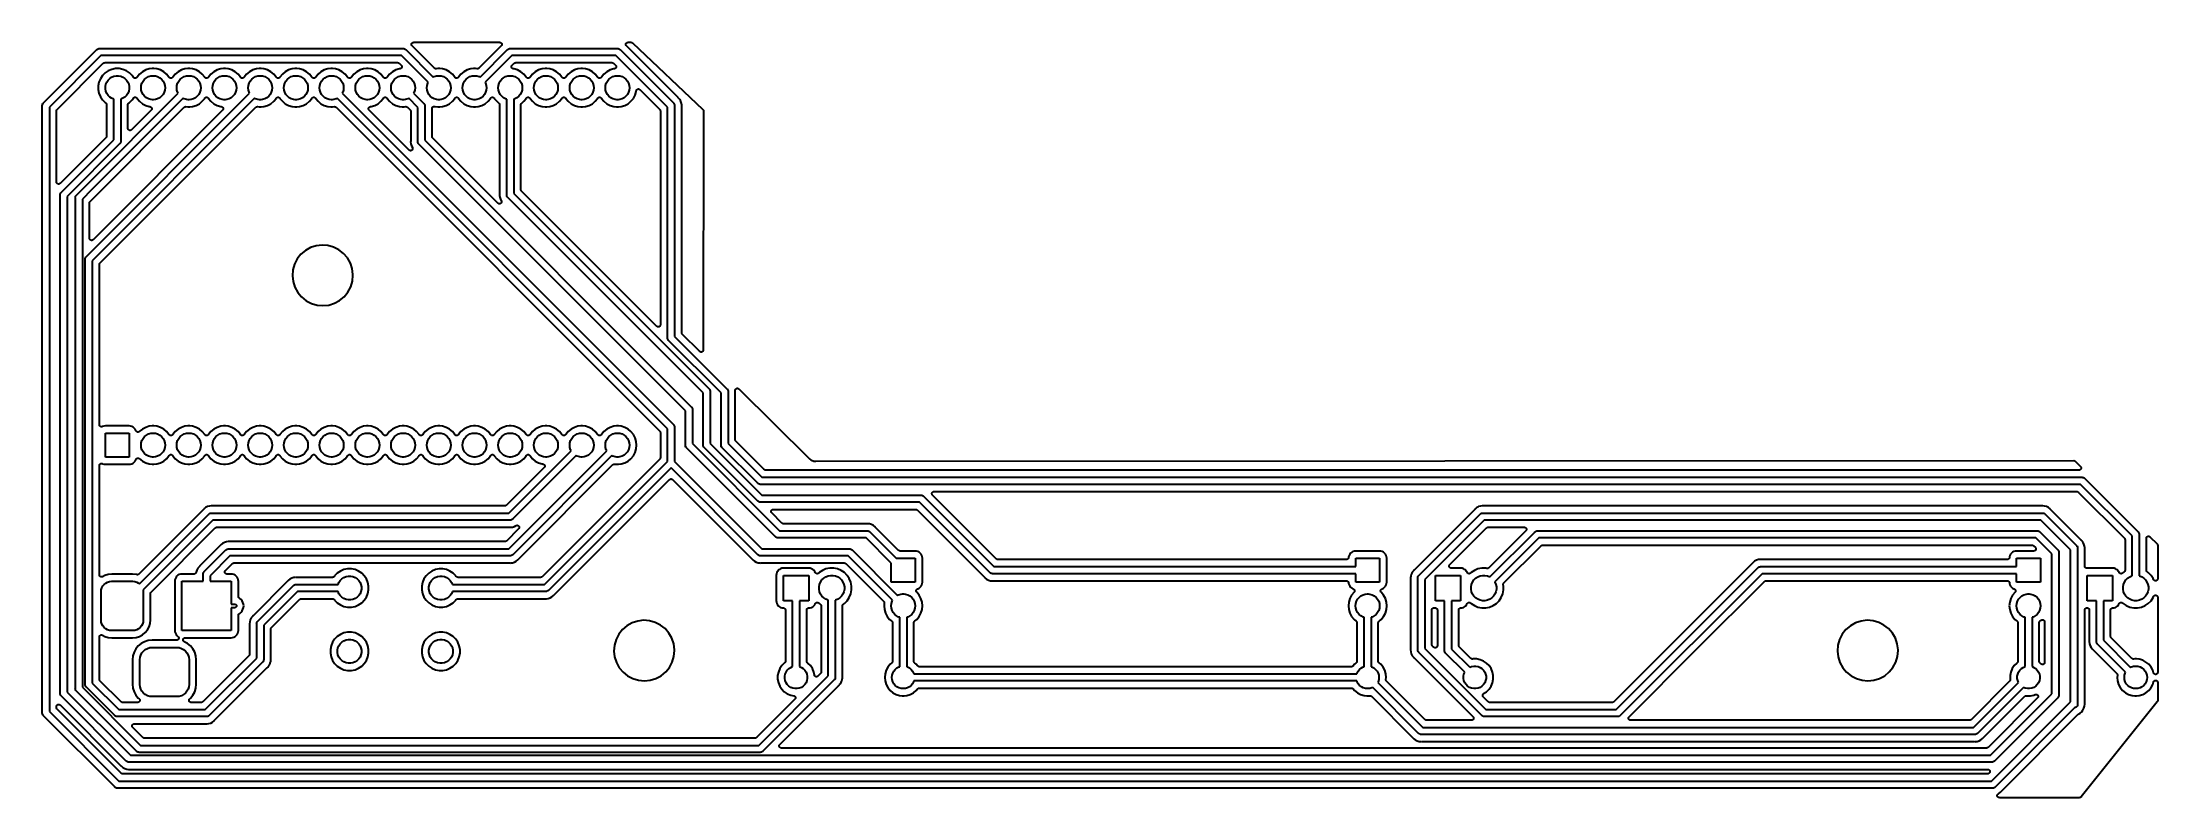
# Model space of a CAD drawing. Extents: x 37 to 187, y -133 to -79.
import ezdxf

# ---------------------------------------------------------------- set-up
doc = ezdxf.new("R2010")
doc.units = 0
doc.header["$MEASUREMENT"] = 0
doc.layers.add('BLACK', color=7, linetype='CONTINUOUS')

msp = doc.modelspace()

# ---------------------------------------------------------------- linework, layer by layer
at = {"layer": 'BLACK', "linetype": 'CONTINUOUS'}
for p, q in [((62.8271, -79.4714), (62.8287, -79.457)), ((62.8271, -79.4717), (62.8271, -79.4714)), ((62.8271, -79.472), (62.8271, -79.4717)), ((62.8284, -79.4862), (62.8271, -79.472)), ((62.8297, -79.5006), (62.8284, -79.4862)), ((62.8287, -79.457), (62.8302, -79.4428)), ((62.8297, -79.5008), (62.8297, -79.5006)), ((62.8298, -79.5011), (62.8297, -79.5008)), ((62.8339, -79.5151), (62.8298, -79.5011)), ((62.8302, -79.4426), (62.8303, -79.4423)), ((62.8302, -79.4428), (62.8302, -79.4426)), ((62.8303, -79.4423), (62.8346, -79.4284)), ((62.8378, -79.5287), (62.8339, -79.5151)), ((62.8346, -79.4284), (62.8388, -79.4149)), ((62.838, -79.5289), (62.8378, -79.5287)), ((62.838, -79.5292), (62.838, -79.5289)), ((62.8447, -79.542), (62.838, -79.5292)), ((62.8388, -79.4149), (62.8389, -79.4146)), ((62.8389, -79.4146), (62.839, -79.4144)), ((62.839, -79.4144), (62.846, -79.4017)), ((62.8513, -79.5547), (62.8447, -79.542)), ((62.846, -79.4017), (62.8527, -79.3891)), ((62.8515, -79.5549), (62.8513, -79.5547)), ((62.8516, -79.5551), (62.8515, -79.5549)), ((62.8606, -79.5664), (62.8516, -79.5551)), ((62.8527, -79.3891), (62.8529, -79.3889)), ((62.8529, -79.3889), (62.853, -79.3887)), ((62.853, -79.3887), (62.8622, -79.3777)), ((62.8696, -79.5776), (62.8606, -79.5664)), ((62.8622, -79.3777), (62.8714, -79.3666)), ((62.8699, -79.5779), (62.8696, -79.5776)), ((62.8699, -79.578), (62.8699, -79.5779)), ((62.87, -79.578), (62.8699, -79.578)), ((62.871, -79.5791), (62.87, -79.578)), ((64.4535, -81.1615), (62.871, -79.5791)), ((62.8714, -79.3666), (62.8716, -79.3664)), ((62.8716, -79.3664), (62.8718, -79.3662)), ((62.8718, -79.3662), (62.8829, -79.3572)), ((62.8829, -79.3572), (62.8941, -79.3481)), ((62.8941, -79.3481), (62.8943, -79.3479)), ((62.8943, -79.3479), (62.8945, -79.3478)), ((62.8945, -79.3478), (62.9071, -79.3411)), ((62.9071, -79.3411), (62.9199, -79.3343)), ((62.9199, -79.3343), (62.9202, -79.3342)), ((62.9202, -79.3342), (62.9204, -79.3341)), ((62.9204, -79.3341), (62.9342, -79.33)), ((62.9342, -79.33), (62.948, -79.3259)), ((62.948, -79.3259), (62.9482, -79.3258)), ((62.9482, -79.3258), (62.9485, -79.3258)), ((62.9485, -79.3258), (62.9628, -79.3244)), ((62.9628, -79.3244), (62.9771, -79.323)), ((62.9771, -79.323), (69.1029, -79.323)), ((69.209, -79.5791), (67.6265, -81.1615)), ((69.1029, -79.323), (69.1044, -79.323)), ((69.1044, -79.323), (69.1045, -79.323)), ((69.1045, -79.323), (69.1045, -79.323)), ((69.1045, -79.323), (69.105, -79.323)), ((69.105, -79.323), (69.119, -79.3246)), ((69.119, -79.3246), (69.1336, -79.3262)), ((69.1336, -79.3262), (69.1338, -79.3262)), ((69.1338, -79.3262), (69.1341, -79.3263)), ((69.1341, -79.3263), (69.1477, -79.3306)), ((69.1477, -79.3306), (69.1615, -79.3349)), ((69.1615, -79.3349), (69.1617, -79.3351)), ((69.1617, -79.3351), (69.162, -79.3351)), ((69.162, -79.3351), (69.1745, -79.342)), ((69.1745, -79.342), (69.1872, -79.3489)), ((69.1872, -79.3489), (69.1874, -79.3491)), ((69.1874, -79.3491), (69.1876, -79.3492)), ((69.1876, -79.3492), (69.1987, -79.3585)), ((69.1987, -79.3585), (69.2097, -79.3677)), ((69.218, -79.568), (69.209, -79.5791)), ((69.2097, -79.3677), (69.2099, -79.3679)), ((69.2099, -79.3679), (69.2101, -79.368)), ((69.2101, -79.368), (69.219, -79.3792)), ((69.2272, -79.5569), (69.218, -79.568)), ((69.219, -79.3792), (69.2281, -79.3904)), ((69.2274, -79.5566), (69.2272, -79.5569)), ((69.2275, -79.5564), (69.2274, -79.5566)), ((69.2344, -79.5437), (69.2275, -79.5564)), ((69.2281, -79.3904), (69.2282, -79.3907)), ((69.2282, -79.3907), (69.2284, -79.3909)), ((69.2284, -79.3909), (69.2351, -79.4037)), ((69.2412, -79.5311), (69.2344, -79.5437)), ((69.2351, -79.4037), (69.2418, -79.4163)), ((69.2414, -79.5306), (69.2412, -79.5309)), ((69.2412, -79.5309), (69.2412, -79.5311)), ((69.2456, -79.5167), (69.2414, -79.5306)), ((69.2418, -79.4163), (69.2418, -79.4166)), ((69.2418, -79.4166), (69.242, -79.4168)), ((69.242, -79.4168), (69.246, -79.4306)), ((69.2498, -79.5032), (69.2456, -79.5167)), ((69.246, -79.4306), (69.2501, -79.4444)), ((69.2499, -79.5029), (69.2498, -79.5032)), ((69.2514, -79.4881), (69.2499, -79.5026)), ((69.2499, -79.5026), (69.2499, -79.5029)), ((69.2501, -79.4444), (69.2502, -79.4446)), ((69.2502, -79.4446), (69.2502, -79.4449)), ((69.2502, -79.4449), (69.2515, -79.4589)), ((69.2529, -79.474), (69.2514, -79.4881)), ((69.2515, -79.4589), (69.2529, -79.4735)), ((69.2529, -79.4735), (69.2529, -79.4738)), ((69.2529, -79.4738), (69.2529, -79.474)), ((78.0671, -79.4714), (78.0687, -79.457)), ((78.0671, -79.4717), (78.0671, -79.4714)), ((78.0671, -79.472), (78.0671, -79.4717)), ((78.0684, -79.4862), (78.0671, -79.472)), ((78.0697, -79.5006), (78.0684, -79.4862)), ((78.0687, -79.457), (78.0702, -79.4428)), ((78.0697, -79.5008), (78.0697, -79.5006)), ((78.0698, -79.5011), (78.0697, -79.5008)), ((78.0739, -79.5151), (78.0698, -79.5011)), ((78.0702, -79.4426), (78.0703, -79.4423)), ((78.0702, -79.4428), (78.0702, -79.4426)), ((78.0703, -79.4423), (78.0746, -79.4284)), ((78.0778, -79.5287), (78.0739, -79.5151)), ((78.0746, -79.4284), (78.0788, -79.4149)), ((78.078, -79.5289), (78.0778, -79.5287)), ((78.078, -79.5292), (78.078, -79.5289)), ((78.0847, -79.542), (78.078, -79.5292)), ((78.0788, -79.4149), (78.0789, -79.4146)), ((78.0789, -79.4146), (78.079, -79.4144)), ((78.079, -79.4144), (78.086, -79.4017)), ((78.0913, -79.5547), (78.0847, -79.542)), ((78.086, -79.4017), (78.0927, -79.3891)), ((78.0915, -79.5549), (78.0913, -79.5547)), ((78.0916, -79.5551), (78.0915, -79.5549)), ((78.1006, -79.5664), (78.0916, -79.5551)), ((78.0927, -79.3891), (78.0929, -79.3889)), ((78.0929, -79.3889), (78.093, -79.3887)), ((78.093, -79.3887), (78.1022, -79.3777)), ((78.1096, -79.5776), (78.1006, -79.5664)), ((78.1022, -79.3777), (78.1114, -79.3666)), ((78.1099, -79.5779), (78.1096, -79.5776)), ((78.1099, -79.578), (78.1099, -79.5779)), ((78.11, -79.578), (78.1099, -79.578)), ((78.111, -79.5791), (78.11, -79.578)), ((81.7844, -83.2525), (78.111, -79.5791)), ((78.1114, -79.3666), (78.1116, -79.3664)), ((78.1116, -79.3664), (78.1118, -79.3662)), ((78.1118, -79.3662), (78.1229, -79.3572)), ((78.1229, -79.3572), (78.1341, -79.3481)), ((78.1341, -79.3481), (78.1343, -79.3479)), ((78.1343, -79.3479), (78.1345, -79.3478)), ((78.1345, -79.3478), (78.1471, -79.3411)), ((78.1471, -79.3411), (78.1599, -79.3343)), ((78.1599, -79.3343), (78.1602, -79.3342)), ((78.1602, -79.3342), (78.1604, -79.3341)), ((78.1604, -79.3341), (78.1742, -79.33)), ((78.1742, -79.33), (78.188, -79.3259)), ((78.188, -79.3259), (78.1882, -79.3258)), ((78.1882, -79.3258), (78.1885, -79.3258)), ((78.1885, -79.3258), (78.2028, -79.3244)), ((78.2028, -79.3244), (78.2171, -79.323)), ((78.2171, -79.323), (78.4476, -79.323)), ((78.4476, -79.323), (78.4496, -79.323)), ((78.4496, -79.323), (78.4615, -79.3243)), ((78.4615, -79.3243), (78.4733, -79.3252)), ((78.4733, -79.3252), (78.476, -79.326)), ((78.476, -79.326), (78.4787, -79.3263)), ((78.4787, -79.3263), (78.4901, -79.3299)), ((78.4901, -79.3299), (78.5016, -79.3331)), ((78.5016, -79.3331), (78.504, -79.3343)), ((78.504, -79.3343), (78.5066, -79.3351)), ((78.5066, -79.3351), (78.5171, -79.3409)), ((78.5171, -79.3409), (78.5277, -79.3462)), ((78.5277, -79.3462), (78.5299, -79.3479)), ((78.5299, -79.3479), (78.5323, -79.3492)), ((78.5323, -79.3492), (78.5414, -79.3569)), ((78.5414, -79.3569), (78.5508, -79.3642)), ((78.5508, -79.3642), (83.547, -84.1056)), ((36.6619, -83.6345), (40.4545, -79.8419)), ((40.7436, -80.26), (37.08, -83.9236)), ((37.6319, -84.09), (40.91, -80.8119)), ((40.4545, -79.8419), (40.4624, -79.8324)), ((40.4624, -79.8324), (40.5004, -79.8011)), ((40.5004, -79.8011), (40.5439, -79.7779)), ((40.5439, -79.7779), (40.591, -79.7636)), ((40.591, -79.7636), (40.64, -79.7588)), ((40.64, -79.7588), (40.6523, -79.76)), ((40.6523, -79.76), (62.2177, -79.76)), ((62.1264, -80.26), (40.7436, -80.26)), ((40.91, -80.8119), (40.9104, -80.8116)), ((40.9104, -80.8115), (40.9115, -80.8105)), ((40.9104, -80.8116), (40.9104, -80.8115)), ((40.9104, -80.8116), (40.9104, -80.8116)), ((40.9115, -80.8105), (40.9223, -80.8019)), ((40.9223, -80.8019), (40.9331, -80.7931)), ((40.9331, -80.7931), (40.9338, -80.7927)), ((40.9338, -80.7927), (40.9344, -80.7922)), ((40.9344, -80.7922), (40.9467, -80.7858)), ((40.9467, -80.7858), (40.9589, -80.7793)), ((40.9589, -80.7793), (40.9597, -80.7791)), ((40.9597, -80.7791), (40.9604, -80.7787)), ((40.9604, -80.7787), (40.9737, -80.7749)), ((40.9737, -80.7749), (40.987, -80.7709)), ((40.987, -80.7709), (40.9878, -80.7708)), ((40.9878, -80.7708), (40.9885, -80.7706)), ((40.9885, -80.7706), (41.0024, -80.7693)), ((41.0024, -80.7693), (41.0161, -80.768)), ((41.0161, -80.768), (61.8539, -80.768)), ((41.7762, -81.192), (41.5139, -81.2442)), ((42.0438, -81.192), (41.7762, -81.192)), ((42.3061, -81.2442), (42.0438, -81.192)), ((44.1838, -81.2116), (43.9278, -81.2893)), ((44.3833, -81.192), (44.1838, -81.2116)), ((44.5167, -81.192), (44.3833, -81.192)), ((44.7162, -81.2116), (44.5167, -81.192)), ((44.9722, -81.2893), (44.7162, -81.2116)), ((46.7238, -81.2116), (46.4678, -81.2893)), ((46.9233, -81.192), (46.7238, -81.2116)), ((47.0567, -81.192), (46.9233, -81.192)), ((47.2562, -81.2116), (47.0567, -81.192)), ((47.5122, -81.2893), (47.2562, -81.2116)), ((49.2638, -81.2116), (49.0078, -81.2893)), ((49.4633, -81.192), (49.2638, -81.2116)), ((49.5967, -81.192), (49.4633, -81.192)), ((49.7962, -81.2116), (49.5967, -81.192)), ((50.0522, -81.2893), (49.7962, -81.2116)), ((51.8038, -81.2116), (51.5478, -81.2893)), ((52.0033, -81.192), (51.8038, -81.2116)), ((52.1367, -81.192), (52.0033, -81.192)), ((52.3362, -81.2116), (52.1367, -81.192)), ((52.5922, -81.2893), (52.3362, -81.2116)), ((54.3438, -81.2116), (54.0878, -81.2893)), ((54.5433, -81.192), (54.3438, -81.2116)), ((54.6767, -81.192), (54.5433, -81.192)), ((54.8762, -81.2116), (54.6767, -81.192)), ((55.1322, -81.2893), (54.8762, -81.2116)), ((56.8838, -81.2116), (56.6278, -81.2893)), ((57.0833, -81.192), (56.8838, -81.2116)), ((57.2167, -81.192), (57.0833, -81.192)), ((57.4162, -81.2116), (57.2167, -81.192)), ((57.6722, -81.2893), (57.4162, -81.2116)), ((59.4238, -81.2116), (59.1678, -81.2893)), ((59.6233, -81.192), (59.4238, -81.2116)), ((59.7567, -81.192), (59.6233, -81.192)), ((59.9562, -81.2116), (59.7567, -81.192)), ((60.2122, -81.2893), (59.9562, -81.2116)), ((61.9638, -81.2116), (61.7078, -81.2893)), ((61.8539, -80.768), (61.8544, -80.768)), ((61.8544, -80.768), (61.8544, -80.768)), ((61.8544, -80.768), (61.8544, -80.768)), ((61.8544, -80.768), (61.856, -80.768)), ((61.856, -80.768), (61.8697, -80.7696)), ((61.8697, -80.7696), (61.8835, -80.771)), ((61.8835, -80.771), (61.8843, -80.7712)), ((61.8843, -80.7712), (61.8851, -80.7713)), ((61.8851, -80.7713), (61.8982, -80.7755)), ((61.8982, -80.7755), (61.9115, -80.7795)), ((61.9115, -80.7795), (61.9122, -80.7799)), ((61.9122, -80.7799), (61.913, -80.7801)), ((61.913, -80.7801), (61.9251, -80.7868)), ((61.9251, -80.7868), (61.9373, -80.7934)), ((61.9373, -80.7934), (61.9379, -80.7939)), ((61.9379, -80.7939), (61.9386, -80.7942)), ((61.9386, -80.7942), (61.9493, -80.8032)), ((61.9493, -80.8032), (61.96, -80.8119)), ((61.96, -80.8119), (62.0999, -80.9519)), ((62.0086, -81.2072), (61.9638, -81.2116)), ((62.0155, -81.2059), (62.0086, -81.2072)), ((62.0225, -81.2052), (62.0155, -81.2059)), ((62.0298, -81.203), (62.0225, -81.2052)), ((62.0373, -81.2015), (62.0298, -81.203)), ((62.0438, -81.1989), (62.0373, -81.2015)), ((62.0505, -81.1968), (62.0438, -81.1989)), ((62.0573, -81.1933), (62.0505, -81.1968)), ((62.0643, -81.1904), (62.0573, -81.1933)), ((62.0702, -81.1865), (62.0643, -81.1904)), ((62.0764, -81.1832), (62.0702, -81.1865)), ((62.0824, -81.1784), (62.0764, -81.1832)), ((62.0887, -81.1742), (62.0824, -81.1784)), ((62.0937, -81.1692), (62.0887, -81.1742)), ((62.0992, -81.1648), (62.0937, -81.1692)), ((62.1041, -81.1589), (62.0992, -81.1648)), ((62.0999, -80.9519), (62.1014, -80.9534)), ((62.1014, -80.9534), (62.1058, -80.9589)), ((62.1095, -81.1535), (62.1041, -81.1589)), ((62.1058, -80.9589), (62.1107, -80.9639)), ((62.1134, -81.1477), (62.1095, -81.1535)), ((62.1107, -80.9639), (62.1149, -80.9703)), ((62.1179, -81.1423), (62.1134, -81.1477)), ((62.1149, -80.9703), (62.1197, -80.9763)), ((62.1216, -81.1356), (62.1179, -81.1423)), ((62.1197, -80.9763), (62.1229, -80.9825)), ((62.1258, -81.1292), (62.1216, -81.1356)), ((62.1229, -80.9825), (62.1268, -80.9884)), ((62.1286, -81.1228), (62.1258, -81.1292)), ((64.0188, -82.1523), (62.1264, -80.26)), ((62.1268, -80.9884), (62.1296, -80.9955)), ((62.1319, -81.1166), (62.1286, -81.1228)), ((62.1296, -80.9955), (62.1331, -81.0023)), ((62.1342, -81.1093), (62.1319, -81.1166)), ((62.1331, -81.0023), (62.1351, -81.009)), ((62.1372, -81.1023), (62.1342, -81.1093)), ((62.1351, -81.009), (62.1377, -81.0155)), ((62.1386, -81.0954), (62.1372, -81.1023)), ((62.1377, -81.0155), (62.1392, -81.023)), ((62.1407, -81.0886), (62.1386, -81.0954)), ((62.1392, -81.023), (62.1413, -81.0304)), ((62.1415, -81.081), (62.1407, -81.0886)), ((62.1413, -81.0304), (62.1419, -81.0374)), ((62.143, -81.0736), (62.1415, -81.081)), ((62.1419, -81.0374), (62.1432, -81.0443)), ((62.1431, -81.0665), (62.143, -81.0736)), ((62.1438, -81.0595), (62.1431, -81.0665)), ((62.1432, -81.0443), (62.1432, -81.0519)), ((62.1432, -81.0519), (62.1438, -81.0595)), ((62.2177, -79.76), (62.23, -79.7588)), ((62.23, -79.7588), (62.2423, -79.76)), ((62.2423, -79.76), (62.279, -79.7636)), ((62.279, -79.7636), (62.3261, -79.7779)), ((62.3261, -79.7779), (62.3696, -79.8011)), ((62.3696, -79.8011), (62.4076, -79.8324)), ((62.4076, -79.8324), (62.4155, -79.8419)), ((62.4155, -79.8419), (64.3723, -81.7988)), ((64.4586, -81.1657), (64.4535, -81.1615)), ((64.4632, -81.1704), (64.4586, -81.1657)), ((64.4699, -81.175), (64.4632, -81.1704)), ((64.4761, -81.1801), (64.4699, -81.175)), ((64.4819, -81.1832), (64.4761, -81.1801)), ((64.4873, -81.1869), (64.4819, -81.1832)), ((64.4948, -81.1901), (64.4873, -81.1869)), ((64.5019, -81.1939), (64.4948, -81.1901)), ((64.5082, -81.1958), (64.5019, -81.1939)), ((64.5142, -81.1984), (64.5082, -81.1958)), ((64.5221, -81.2001), (64.5142, -81.1984)), ((64.5299, -81.2025), (64.5221, -81.2001)), ((64.5364, -81.2031), (64.5299, -81.2025)), ((64.5429, -81.2045), (64.5364, -81.2031)), ((64.551, -81.2046), (64.5429, -81.2045)), ((64.559, -81.2054), (64.551, -81.2046)), ((64.5656, -81.2048), (64.559, -81.2054)), ((64.5722, -81.2049), (64.5656, -81.2048)), ((64.5742, -81.2047), (64.5722, -81.2049)), ((64.7033, -81.192), (64.5742, -81.2047)), ((64.8367, -81.192), (64.7033, -81.192)), ((65.0362, -81.2116), (64.8367, -81.192)), ((65.2922, -81.2893), (65.0362, -81.2116)), ((67.0438, -81.2116), (66.7878, -81.2893)), ((67.2433, -81.192), (67.0438, -81.2116)), ((67.3767, -81.192), (67.2433, -81.192)), ((67.5058, -81.2047), (67.3767, -81.192)), ((67.5123, -81.2047), (67.5058, -81.2047)), ((67.5189, -81.2054), (67.5123, -81.2047)), ((67.527, -81.2047), (67.5189, -81.2054)), ((67.535, -81.2047), (67.527, -81.2047)), ((67.5415, -81.2034), (67.535, -81.2047)), ((67.5481, -81.2029), (67.5415, -81.2034)), ((67.5558, -81.2006), (67.5481, -81.2029)), ((67.5638, -81.199), (67.5558, -81.2006)), ((67.5699, -81.1965), (67.5638, -81.199)), ((67.5762, -81.1947), (67.5699, -81.1965)), ((67.5833, -81.191), (67.5762, -81.1947)), ((67.5908, -81.1879), (67.5833, -81.191)), ((67.5963, -81.1843), (67.5908, -81.1879)), ((67.6022, -81.1812), (67.5963, -81.1843)), ((67.6085, -81.1762), (67.6022, -81.1812)), ((67.6152, -81.1717), (67.6085, -81.1762)), ((67.6199, -81.1671), (67.6152, -81.1717)), ((67.625, -81.163), (67.6199, -81.1671)), ((67.6265, -81.1615), (67.625, -81.163)), ((67.7077, -81.7988), (69.6645, -79.8419)), ((69.9536, -80.26), (68.0612, -82.1523)), ((69.6645, -79.8419), (69.6724, -79.8324)), ((69.6724, -79.8324), (69.7104, -79.8011)), ((69.7104, -79.8011), (69.7539, -79.7779)), ((69.7539, -79.7779), (69.801, -79.7636)), ((69.801, -79.7636), (69.8377, -79.76)), ((69.8377, -79.76), (69.85, -79.7588)), ((69.8377, -79.76), (69.8377, -79.76)), ((69.85, -79.7588), (69.8623, -79.76)), ((69.8623, -79.76), (77.4577, -79.76)), ((69.9361, -81.0574), (69.9369, -81.0498)), ((69.9368, -81.0645), (69.9361, -81.0574)), ((69.9368, -81.0715), (69.9368, -81.0645)), ((69.9382, -81.079), (69.9368, -81.0715)), ((69.9369, -81.0498), (69.937, -81.0422)), ((69.937, -81.0422), (69.9384, -81.0353)), ((69.9389, -81.0866), (69.9382, -81.079)), ((69.9384, -81.0353), (69.9391, -81.0283)), ((69.9409, -81.0933), (69.9389, -81.0866)), ((69.9391, -81.0283), (69.9413, -81.021)), ((69.9422, -81.1003), (69.9409, -81.0933)), ((69.9413, -81.021), (69.9429, -81.0135)), ((69.9451, -81.1073), (69.9422, -81.1003)), ((69.9429, -81.0135), (69.9456, -81.0071)), ((69.9473, -81.1146), (69.9451, -81.1073)), ((69.9456, -81.0071), (69.9477, -81.0003)), ((69.9505, -81.1209), (69.9473, -81.1146)), ((69.9477, -81.0003), (69.9513, -80.9936)), ((69.9532, -81.1274), (69.9505, -81.1209)), ((69.9513, -80.9936), (69.9542, -80.9866)), ((69.9574, -81.1338), (69.9532, -81.1274)), ((77.3664, -80.26), (69.9536, -80.26)), ((69.9542, -80.9866), (69.9582, -80.9807)), ((69.9609, -81.1405), (69.9574, -81.1338)), ((69.9582, -80.9807), (69.9615, -80.9745)), ((69.9653, -81.146), (69.9609, -81.1405)), ((69.9615, -80.9745), (69.9663, -80.9686)), ((69.9692, -81.1519), (69.9653, -81.146)), ((69.9663, -80.9686), (69.9706, -80.9623)), ((69.9745, -81.1574), (69.9692, -81.1519)), ((69.9706, -80.9623), (69.9756, -80.9573)), ((69.9793, -81.1633), (69.9745, -81.1574)), ((69.9756, -80.9573), (69.9801, -80.9519)), ((69.9848, -81.1678), (69.9793, -81.1633)), ((69.9801, -80.9519), (70.12, -80.8119)), ((69.9897, -81.1728), (69.9848, -81.1678)), ((69.996, -81.1771), (69.9897, -81.1728)), ((70.0018, -81.182), (69.996, -81.1771)), ((70.008, -81.1854), (70.0018, -81.182)), ((70.0138, -81.1894), (70.008, -81.1854)), ((70.0208, -81.1924), (70.0138, -81.1894)), ((70.0275, -81.196), (70.0208, -81.1924)), ((70.0343, -81.1981), (70.0275, -81.196)), ((70.0407, -81.2009), (70.0343, -81.1981)), ((70.0482, -81.2025), (70.0407, -81.2009)), ((70.0555, -81.2048), (70.0482, -81.2025)), ((70.0625, -81.2056), (70.0555, -81.2048)), ((70.0694, -81.207), (70.0625, -81.2056)), ((70.0714, -81.2072), (70.0694, -81.207)), ((70.1162, -81.2116), (70.0714, -81.2072)), ((70.3722, -81.2893), (70.1162, -81.2116)), ((70.12, -80.8119), (70.1204, -80.8116)), ((70.1204, -80.8115), (70.1215, -80.8105)), ((70.1204, -80.8116), (70.1204, -80.8115)), ((70.1204, -80.8116), (70.1204, -80.8116)), ((70.1215, -80.8105), (70.1324, -80.8018)), ((70.1324, -80.8018), (70.1431, -80.7931)), ((70.1431, -80.7931), (70.1438, -80.7927)), ((70.1438, -80.7927), (70.1444, -80.7922)), ((70.1444, -80.7922), (70.1567, -80.7858)), ((70.1567, -80.7858), (70.1689, -80.7793)), ((70.1689, -80.7793), (70.1697, -80.7791)), ((70.1697, -80.7791), (70.1704, -80.7787)), ((70.1704, -80.7787), (70.1837, -80.7749)), ((70.1837, -80.7749), (70.197, -80.7709)), ((70.197, -80.7709), (70.1978, -80.7708)), ((70.1978, -80.7708), (70.1985, -80.7706)), ((70.1985, -80.7706), (70.2123, -80.7694)), ((70.2123, -80.7694), (70.2261, -80.768)), ((70.2261, -80.768), (77.0939, -80.768)), ((72.1238, -81.2116), (71.8678, -81.2893)), ((72.3233, -81.192), (72.1238, -81.2116)), ((72.4567, -81.192), (72.3233, -81.192)), ((72.6562, -81.2116), (72.4567, -81.192)), ((72.9122, -81.2893), (72.6562, -81.2116)), ((74.6638, -81.2116), (74.4078, -81.2893)), ((74.8633, -81.192), (74.6638, -81.2116)), ((74.9967, -81.192), (74.8633, -81.192)), ((75.1962, -81.2116), (74.9967, -81.192)), ((75.4522, -81.2893), (75.1962, -81.2116)), ((77.2038, -81.2116), (76.9478, -81.2893)), ((77.0939, -80.768), (77.0944, -80.768)), ((77.0944, -80.768), (77.0944, -80.768)), ((77.0944, -80.768), (77.0944, -80.768)), ((77.0944, -80.768), (77.096, -80.768)), ((77.096, -80.768), (77.1097, -80.7696)), ((77.1097, -80.7696), (77.1235, -80.771)), ((77.1235, -80.771), (77.1243, -80.7712)), ((77.1243, -80.7712), (77.1251, -80.7713)), ((77.1251, -80.7713), (77.1382, -80.7755)), ((77.1382, -80.7755), (77.1515, -80.7795)), ((77.1515, -80.7795), (77.1522, -80.7799)), ((77.1522, -80.7799), (77.153, -80.7801)), ((77.153, -80.7801), (77.1651, -80.7868)), ((77.1651, -80.7868), (77.1773, -80.7934)), ((77.1773, -80.7934), (77.1779, -80.7939)), ((77.1779, -80.7939), (77.1786, -80.7942)), ((77.1786, -80.7942), (77.1893, -80.8032)), ((77.1893, -80.8032), (77.2, -80.8119)), ((77.2, -80.8119), (77.3399, -80.9519)), ((77.2486, -81.2072), (77.2038, -81.2116)), ((77.2555, -81.2059), (77.2486, -81.2072)), ((77.2625, -81.2052), (77.2555, -81.2059)), ((77.2698, -81.203), (77.2625, -81.2052)), ((77.2773, -81.2015), (77.2698, -81.203)), ((77.2838, -81.1989), (77.2773, -81.2015)), ((77.2905, -81.1968), (77.2838, -81.1989)), ((77.2973, -81.1933), (77.2905, -81.1968)), ((77.3043, -81.1904), (77.2973, -81.1933)), ((77.3102, -81.1865), (77.3043, -81.1904)), ((77.3164, -81.1832), (77.3102, -81.1865)), ((77.3224, -81.1784), (77.3164, -81.1832)), ((77.3287, -81.1742), (77.3224, -81.1784)), ((77.3337, -81.1692), (77.3287, -81.1742)), ((77.3392, -81.1648), (77.3337, -81.1692)), ((77.3441, -81.1589), (77.3392, -81.1648)), ((77.3399, -80.9519), (77.3414, -80.9534)), ((77.3414, -80.9534), (77.3458, -80.9589)), ((77.3495, -81.1535), (77.3441, -81.1589)), ((77.3458, -80.9589), (77.3507, -80.9639)), ((77.3534, -81.1477), (77.3495, -81.1535)), ((77.3507, -80.9639), (77.3549, -80.9703)), ((77.3579, -81.1423), (77.3534, -81.1477)), ((77.3549, -80.9703), (77.3597, -80.9763)), ((77.3616, -81.1356), (77.3579, -81.1423)), ((77.3597, -80.9763), (77.3629, -80.9825)), ((77.3658, -81.1292), (77.3616, -81.1356)), ((77.3629, -80.9825), (77.3668, -80.9884)), ((77.3686, -81.1228), (77.3658, -81.1292)), ((81.03, -83.9236), (77.3664, -80.26)), ((77.3668, -80.9884), (77.3696, -80.9955)), ((77.3719, -81.1166), (77.3686, -81.1228)), ((77.3696, -80.9955), (77.3731, -81.0023)), ((77.3742, -81.1093), (77.3719, -81.1166)), ((77.3731, -81.0023), (77.3751, -81.009)), ((77.3772, -81.1023), (77.3742, -81.1093)), ((77.3751, -81.009), (77.3777, -81.0155)), ((77.3786, -81.0954), (77.3772, -81.1023)), ((77.3777, -81.0155), (77.3792, -81.023)), ((77.3807, -81.0886), (77.3786, -81.0954)), ((77.3792, -81.023), (77.3813, -81.0304)), ((77.3815, -81.081), (77.3807, -81.0886)), ((77.3813, -81.0304), (77.3819, -81.0374)), ((77.383, -81.0736), (77.3815, -81.081)), ((77.3819, -81.0374), (77.3832, -81.0443)), ((77.3831, -81.0665), (77.383, -81.0736)), ((77.3838, -81.0595), (77.3831, -81.0665)), ((77.3832, -81.0443), (77.3832, -81.0519)), ((77.3832, -81.0519), (77.3838, -81.0595)), ((77.4577, -79.76), (77.47, -79.7588)), ((77.47, -79.7588), (77.4823, -79.76)), ((77.4823, -79.76), (77.519, -79.7636)), ((77.519, -79.7636), (77.5661, -79.7779)), ((77.5661, -79.7779), (77.6096, -79.8011)), ((77.6096, -79.8011), (77.6476, -79.8324)), ((77.6476, -79.8324), (77.6555, -79.8419)), ((77.6555, -79.8419), (81.4481, -83.6345)), ((40.6042, -82.1539), (40.552, -82.4162)), ((40.552, -82.4162), (40.552, -82.6838)), ((40.552, -82.6838), (40.6042, -82.9461)), ((40.7066, -81.9067), (40.6042, -82.1539)), ((40.8552, -81.6843), (40.7066, -81.9067)), ((41.0443, -81.4952), (40.8552, -81.6843)), ((41.2667, -81.3466), (41.0443, -81.4952)), ((41.06, -82.4663), (41.0927, -82.3021)), ((41.06, -82.6337), (41.06, -82.4663)), ((41.0927, -82.7979), (41.06, -82.6337)), ((41.0927, -82.3021), (41.1567, -82.1474)), ((41.1567, -82.1474), (41.2498, -82.0082)), ((41.2498, -82.0082), (41.3682, -81.8898)), ((41.5139, -81.2442), (41.2667, -81.3466)), ((41.3682, -81.8898), (41.5074, -81.7967)), ((41.5074, -81.7967), (41.6621, -81.7327)), ((41.6621, -81.7327), (41.8263, -81.7)), ((41.8263, -81.7), (41.9937, -81.7)), ((41.9937, -81.7), (42.1579, -81.7327)), ((42.1579, -81.7327), (42.3126, -81.7967)), ((42.5533, -81.3466), (42.3061, -81.2442)), ((42.3126, -81.7967), (42.4518, -81.8898)), ((42.4518, -81.8898), (42.5702, -82.0082)), ((42.7757, -81.4952), (42.5533, -81.3466)), ((42.5702, -82.0082), (42.6633, -82.1474)), ((42.6633, -82.1474), (42.7273, -82.3021)), ((42.7273, -82.3021), (42.76, -82.4663)), ((42.76, -82.6337), (42.7273, -82.7979)), ((42.76, -82.4663), (42.76, -82.6337)), ((42.9648, -81.6843), (42.7757, -81.4952)), ((43.0525, -81.8155), (42.9648, -81.6843)), ((43.0569, -81.8209), (43.0525, -81.8155)), ((43.0608, -81.8267), (43.0569, -81.8209)), ((43.0662, -81.8322), (43.0608, -81.8267)), ((43.0711, -81.8382), (43.0662, -81.8322)), ((43.0764, -81.8426), (43.0711, -81.8382)), ((43.0814, -81.8476), (43.0764, -81.8426)), ((43.0877, -81.8519), (43.0814, -81.8476)), ((43.0937, -81.8568), (43.0877, -81.8519)), ((43.0998, -81.8601), (43.0937, -81.8568)), ((43.1056, -81.864), (43.0998, -81.8601)), ((43.1127, -81.867), (43.1056, -81.864)), ((43.1195, -81.8706), (43.1127, -81.867)), ((43.1261, -81.8727), (43.1195, -81.8706)), ((43.1325, -81.8754), (43.1261, -81.8727)), ((43.1401, -81.877), (43.1325, -81.8754)), ((43.1474, -81.8792), (43.1401, -81.877)), ((43.1544, -81.8799), (43.1474, -81.8792)), ((43.1612, -81.8813), (43.1544, -81.8799)), ((43.1689, -81.8814), (43.1612, -81.8813)), ((43.1766, -81.8822), (43.1689, -81.8814)), ((43.1835, -81.8815), (43.1766, -81.8822)), ((43.1905, -81.8816), (43.1835, -81.8815)), ((43.1981, -81.8802), (43.1905, -81.8816)), ((43.2057, -81.8795), (43.1981, -81.8802)), ((43.2124, -81.8775), (43.2057, -81.8795)), ((43.2193, -81.8762), (43.2124, -81.8775)), ((43.2264, -81.8733), (43.2193, -81.8762)), ((43.2338, -81.8711), (43.2264, -81.8733)), ((43.2399, -81.8679), (43.2338, -81.8711)), ((43.2464, -81.8653), (43.2399, -81.8679)), ((43.2529, -81.8611), (43.2464, -81.8653)), ((43.2597, -81.8575), (43.2529, -81.8611)), ((43.2651, -81.8531), (43.2597, -81.8575)), ((43.271, -81.8493), (43.2651, -81.8531)), ((43.2765, -81.8439), (43.271, -81.8493)), ((43.2824, -81.8391), (43.2765, -81.8439)), ((43.2869, -81.8337), (43.2824, -81.8391)), ((43.2919, -81.8289), (43.2869, -81.8337)), ((43.2963, -81.8225), (43.2919, -81.8289)), ((43.3012, -81.8166), (43.2963, -81.8225)), ((43.3046, -81.8105), (43.3012, -81.8166)), ((43.3085, -81.8048), (43.3046, -81.8105)), ((43.3095, -81.8029), (43.3085, -81.8048)), ((43.3154, -81.7919), (43.3095, -81.8029)), ((43.4851, -81.5851), (43.3154, -81.7919)), ((43.6919, -81.4154), (43.4851, -81.5851)), ((43.5959, -82.55), (43.6123, -82.3834)), ((43.6123, -82.7166), (43.5959, -82.55)), ((43.6123, -82.3834), (43.6609, -82.2231)), ((43.6609, -82.8769), (43.6123, -82.7166)), ((43.6609, -82.2231), (43.7398, -82.0755)), ((43.9278, -81.2893), (43.6919, -81.4154)), ((43.7398, -82.0755), (43.8461, -81.9461)), ((43.8461, -81.9461), (43.9755, -81.8398)), ((43.9755, -81.8398), (44.1231, -81.7609)), ((44.1231, -81.7609), (44.2834, -81.7123)), ((44.2834, -81.7123), (44.4083, -81.7)), ((44.4083, -81.7), (44.4917, -81.7)), ((44.4917, -81.7), (44.6166, -81.7123)), ((44.6166, -81.7123), (44.7769, -81.7609)), ((44.7769, -81.7609), (44.9245, -81.8398)), ((44.9245, -81.8398), (45.0539, -81.9461)), ((45.2081, -81.4154), (44.9722, -81.2893)), ((45.0539, -81.9461), (45.1602, -82.0755)), ((45.1602, -82.0755), (45.2391, -82.2231)), ((45.4149, -81.5851), (45.2081, -81.4154)), ((45.2391, -82.2231), (45.2877, -82.3834)), ((45.2877, -82.7166), (45.2391, -82.8769)), ((45.2877, -82.3834), (45.3041, -82.55)), ((45.3041, -82.55), (45.2877, -82.7166)), ((45.5846, -81.7919), (45.4149, -81.5851)), ((45.5877, -81.7977), (45.5846, -81.7919)), ((45.5957, -81.8097), (45.5877, -81.7977)), ((45.6036, -81.8216), (45.5957, -81.8097)), ((45.6038, -81.8218), (45.6036, -81.8216)), ((45.604, -81.8221), (45.6038, -81.8218)), ((45.6142, -81.8323), (45.604, -81.8221)), ((45.6241, -81.8424), (45.6142, -81.8323)), ((45.6244, -81.8426), (45.6241, -81.8424)), ((45.6246, -81.8428), (45.6244, -81.8426)), ((45.6366, -81.8508), (45.6246, -81.8428)), ((45.6484, -81.8588), (45.6366, -81.8508)), ((45.6487, -81.8589), (45.6484, -81.8588)), ((45.6489, -81.8591), (45.6487, -81.8589)), ((45.6621, -81.8646), (45.6489, -81.8591)), ((45.6753, -81.8702), (45.6621, -81.8646)), ((45.6757, -81.8703), (45.6753, -81.8702)), ((45.676, -81.8704), (45.6757, -81.8703)), ((45.69, -81.8732), (45.676, -81.8704)), ((45.704, -81.8761), (45.69, -81.8732)), ((45.7043, -81.8761), (45.704, -81.8761)), ((45.7046, -81.8762), (45.7043, -81.8761)), ((45.7188, -81.8763), (45.7046, -81.8762)), ((45.7333, -81.8764), (45.7188, -81.8763)), ((45.7336, -81.8764), (45.7333, -81.8764)), ((45.7339, -81.8764), (45.7336, -81.8764)), ((45.7478, -81.8737), (45.7339, -81.8764)), ((45.762, -81.871), (45.7478, -81.8737)), ((45.7623, -81.8709), (45.762, -81.871)), ((45.7627, -81.8708), (45.7623, -81.8709)), ((45.7759, -81.8654), (45.7627, -81.8708)), ((45.7892, -81.8601), (45.7759, -81.8654)), ((45.7895, -81.8599), (45.7892, -81.8601)), ((45.7898, -81.8598), (45.7895, -81.8599)), ((45.8017, -81.8519), (45.7898, -81.8598)), ((45.8137, -81.8441), (45.8017, -81.8519)), ((45.814, -81.8439), (45.8137, -81.8441)), ((45.8142, -81.8437), (45.814, -81.8439)), ((45.8244, -81.8337), (45.8142, -81.8437)), ((45.8347, -81.8237), (45.8244, -81.8337)), ((45.8349, -81.8234), (45.8347, -81.8237)), ((45.8351, -81.8232), (45.8349, -81.8234)), ((45.8433, -81.8112), (45.8351, -81.8232)), ((45.8513, -81.7995), (45.8433, -81.8112)), ((45.8516, -81.799), (45.8513, -81.7995)), ((45.8523, -81.7977), (45.8516, -81.7989)), ((45.8516, -81.7989), (45.8516, -81.799)), ((45.8516, -81.799), (45.8516, -81.799)), ((45.8554, -81.7919), (45.8523, -81.7977)), ((46.0251, -81.5851), (45.8554, -81.7919)), ((46.2319, -81.4154), (46.0251, -81.5851)), ((46.1359, -82.55), (46.1523, -82.3834)), ((46.1523, -82.7166), (46.1359, -82.55)), ((46.1523, -82.3834), (46.2009, -82.2231)), ((46.2009, -82.8769), (46.1523, -82.7166)), ((46.2009, -82.2231), (46.2798, -82.0755)), ((46.4678, -81.2893), (46.2319, -81.4154)), ((46.2798, -82.0755), (46.3861, -81.9461)), ((46.3861, -81.9461), (46.5155, -81.8398)), ((46.5155, -81.8398), (46.6631, -81.7609)), ((46.6631, -81.7609), (46.8234, -81.7123)), ((46.8234, -81.7123), (46.9483, -81.7)), ((46.9483, -81.7), (47.0317, -81.7)), ((47.0317, -81.7), (47.1566, -81.7123)), ((47.1566, -81.7123), (47.3169, -81.7609)), ((47.3169, -81.7609), (47.4645, -81.8398)), ((47.4645, -81.8398), (47.5939, -81.9461)), ((47.7481, -81.4154), (47.5122, -81.2893)), ((47.5939, -81.9461), (47.7002, -82.0755)), ((47.7002, -82.0755), (47.7791, -82.2231)), ((47.9549, -81.5851), (47.7481, -81.4154)), ((47.7791, -82.2231), (47.8277, -82.3834)), ((47.8277, -82.7166), (47.7791, -82.8769)), ((47.8277, -82.3834), (47.8441, -82.55)), ((47.8441, -82.55), (47.8277, -82.7166)), ((48.1246, -81.7919), (47.9549, -81.5851)), ((48.1277, -81.7977), (48.1246, -81.7919)), ((48.1357, -81.8097), (48.1277, -81.7977)), ((48.1436, -81.8216), (48.1357, -81.8097)), ((48.1438, -81.8218), (48.1436, -81.8216)), ((48.144, -81.8221), (48.1438, -81.8218)), ((48.1542, -81.8323), (48.144, -81.8221)), ((48.1641, -81.8424), (48.1542, -81.8323)), ((48.1644, -81.8426), (48.1641, -81.8424)), ((48.1646, -81.8428), (48.1644, -81.8426)), ((48.1766, -81.8508), (48.1646, -81.8428)), ((48.1884, -81.8588), (48.1766, -81.8508)), ((48.1887, -81.8589), (48.1884, -81.8588)), ((48.1889, -81.8591), (48.1887, -81.8589)), ((48.2021, -81.8646), (48.1889, -81.8591)), ((48.2153, -81.8702), (48.2021, -81.8646)), ((48.2157, -81.8703), (48.2153, -81.8702)), ((48.216, -81.8704), (48.2157, -81.8703)), ((48.23, -81.8732), (48.216, -81.8704)), ((48.244, -81.8761), (48.23, -81.8732)), ((48.2443, -81.8761), (48.244, -81.8761)), ((48.2446, -81.8762), (48.2443, -81.8761)), ((48.2588, -81.8763), (48.2446, -81.8762)), ((48.2733, -81.8764), (48.2588, -81.8763)), ((48.2736, -81.8764), (48.2733, -81.8764)), ((48.2739, -81.8764), (48.2736, -81.8764)), ((48.2878, -81.8737), (48.2739, -81.8764)), ((48.302, -81.871), (48.2878, -81.8737)), ((48.3023, -81.8709), (48.302, -81.871)), ((48.3027, -81.8708), (48.3023, -81.8709)), ((48.3159, -81.8654), (48.3027, -81.8708)), ((48.3292, -81.8601), (48.3159, -81.8654)), ((48.3295, -81.8599), (48.3292, -81.8601)), ((48.3298, -81.8598), (48.3295, -81.8599)), ((48.3417, -81.8519), (48.3298, -81.8598)), ((48.3537, -81.8441), (48.3417, -81.8519)), ((48.354, -81.8439), (48.3537, -81.8441)), ((48.3542, -81.8437), (48.354, -81.8439)), ((48.3644, -81.8337), (48.3542, -81.8437)), ((48.3747, -81.8237), (48.3644, -81.8337)), ((48.3749, -81.8234), (48.3747, -81.8237)), ((48.3751, -81.8232), (48.3749, -81.8234)), ((48.3833, -81.8112), (48.3751, -81.8232)), ((48.3913, -81.7995), (48.3833, -81.8112)), ((48.3916, -81.799), (48.3913, -81.7995)), ((48.3923, -81.7977), (48.3916, -81.7989)), ((48.3916, -81.7989), (48.3916, -81.799)), ((48.3916, -81.799), (48.3916, -81.799)), ((48.3954, -81.7919), (48.3923, -81.7977)), ((48.5651, -81.5851), (48.3954, -81.7919)), ((48.7719, -81.4154), (48.5651, -81.5851)), ((48.6759, -82.55), (48.6923, -82.3834)), ((48.6923, -82.7166), (48.6759, -82.55)), ((48.6923, -82.3834), (48.7409, -82.2231)), ((48.7409, -82.8769), (48.6923, -82.7166)), ((48.7409, -82.2231), (48.8198, -82.0755)), ((49.0078, -81.2893), (48.7719, -81.4154)), ((48.8198, -82.0755), (48.9261, -81.9461)), ((48.9261, -81.9461), (49.0555, -81.8398)), ((49.0555, -81.8398), (49.2031, -81.7609)), ((49.2031, -81.7609), (49.3634, -81.7123)), ((49.3634, -81.7123), (49.4883, -81.7)), ((49.4883, -81.7), (49.5717, -81.7)), ((49.5717, -81.7), (49.6966, -81.7123)), ((49.6966, -81.7123), (49.8569, -81.7609)), ((49.8569, -81.7609), (50.0045, -81.8398)), ((50.0045, -81.8398), (50.1339, -81.9461)), ((50.2881, -81.4154), (50.0522, -81.2893)), ((50.1339, -81.9461), (50.2402, -82.0755)), ((50.2402, -82.0755), (50.3191, -82.2231)), ((50.4949, -81.5851), (50.2881, -81.4154)), ((50.3191, -82.2231), (50.3677, -82.3834)), ((50.3677, -82.7166), (50.3191, -82.8769)), ((50.3677, -82.3834), (50.3841, -82.55)), ((50.3841, -82.55), (50.3677, -82.7166)), ((50.6646, -81.7919), (50.4949, -81.5851)), ((50.6677, -81.7977), (50.6646, -81.7919)), ((50.6757, -81.8097), (50.6677, -81.7977)), ((50.6836, -81.8216), (50.6757, -81.8097)), ((50.6838, -81.8218), (50.6836, -81.8216)), ((50.684, -81.8221), (50.6838, -81.8218)), ((50.6942, -81.8323), (50.684, -81.8221)), ((50.7041, -81.8424), (50.6942, -81.8323)), ((50.7044, -81.8426), (50.7041, -81.8424)), ((50.7046, -81.8428), (50.7044, -81.8426)), ((50.7166, -81.8508), (50.7046, -81.8428)), ((50.7284, -81.8588), (50.7166, -81.8508)), ((50.7287, -81.8589), (50.7284, -81.8588)), ((50.7289, -81.8591), (50.7287, -81.8589)), ((50.7421, -81.8646), (50.7289, -81.8591)), ((50.7553, -81.8702), (50.7421, -81.8646)), ((50.7557, -81.8703), (50.7553, -81.8702)), ((50.756, -81.8704), (50.7557, -81.8703)), ((50.77, -81.8732), (50.756, -81.8704)), ((50.784, -81.8761), (50.77, -81.8732)), ((50.7843, -81.8761), (50.784, -81.8761)), ((50.7846, -81.8762), (50.7843, -81.8761)), ((50.7988, -81.8763), (50.7846, -81.8762)), ((50.8133, -81.8764), (50.7988, -81.8763)), ((50.8136, -81.8764), (50.8133, -81.8764)), ((50.8139, -81.8764), (50.8136, -81.8764)), ((50.8278, -81.8737), (50.8139, -81.8764)), ((50.842, -81.871), (50.8278, -81.8737)), ((50.8423, -81.8709), (50.842, -81.871)), ((50.8427, -81.8708), (50.8423, -81.8709)), ((50.8559, -81.8654), (50.8427, -81.8708)), ((50.8692, -81.8601), (50.8559, -81.8654)), ((50.8695, -81.8599), (50.8692, -81.8601)), ((50.8698, -81.8598), (50.8695, -81.8599)), ((50.8817, -81.8519), (50.8698, -81.8598)), ((50.8937, -81.8441), (50.8817, -81.8519)), ((50.894, -81.8439), (50.8937, -81.8441)), ((50.8942, -81.8437), (50.894, -81.8439)), ((50.9044, -81.8337), (50.8942, -81.8437)), ((50.9147, -81.8237), (50.9044, -81.8337)), ((50.9149, -81.8234), (50.9147, -81.8237)), ((50.9151, -81.8232), (50.9149, -81.8234)), ((50.9233, -81.8112), (50.9151, -81.8232)), ((50.9313, -81.7995), (50.9233, -81.8112)), ((50.9316, -81.799), (50.9313, -81.7995)), ((50.9323, -81.7977), (50.9316, -81.7989)), ((50.9316, -81.7989), (50.9316, -81.799)), ((50.9316, -81.799), (50.9316, -81.799)), ((50.9354, -81.7919), (50.9323, -81.7977)), ((51.1051, -81.5851), (50.9354, -81.7919)), ((51.3119, -81.4154), (51.1051, -81.5851)), ((51.2159, -82.55), (51.2323, -82.3834)), ((51.2323, -82.7166), (51.2159, -82.55)), ((51.2323, -82.3834), (51.2809, -82.2231)), ((51.2809, -82.8769), (51.2323, -82.7166)), ((51.2809, -82.2231), (51.3598, -82.0755)), ((51.5478, -81.2893), (51.3119, -81.4154)), ((51.3598, -82.0755), (51.4661, -81.9461)), ((51.4661, -81.9461), (51.5955, -81.8398)), ((51.5955, -81.8398), (51.7431, -81.7609)), ((51.7431, -81.7609), (51.9034, -81.7123)), ((51.9034, -81.7123), (52.0283, -81.7)), ((52.0283, -81.7), (52.1117, -81.7)), ((52.1117, -81.7), (52.2366, -81.7123)), ((52.2366, -81.7123), (52.3969, -81.7609)), ((52.3969, -81.7609), (52.5445, -81.8398)), ((52.5445, -81.8398), (52.6739, -81.9461)), ((52.8281, -81.4154), (52.5922, -81.2893)), ((52.6739, -81.9461), (52.7802, -82.0755)), ((52.7802, -82.0755), (52.8591, -82.2231)), ((53.0349, -81.5851), (52.8281, -81.4154)), ((52.8591, -82.2231), (52.9077, -82.3834)), ((52.9077, -82.7166), (52.8591, -82.8769)), ((52.9077, -82.3834), (52.9241, -82.55)), ((52.9241, -82.55), (52.9077, -82.7166)), ((53.2046, -81.7919), (53.0349, -81.5851)), ((53.2077, -81.7977), (53.2046, -81.7919)), ((53.2157, -81.8097), (53.2077, -81.7977)), ((53.2236, -81.8216), (53.2157, -81.8097)), ((53.2238, -81.8218), (53.2236, -81.8216)), ((53.224, -81.8221), (53.2238, -81.8218)), ((53.2342, -81.8323), (53.224, -81.8221)), ((53.2441, -81.8424), (53.2342, -81.8323)), ((53.2444, -81.8426), (53.2441, -81.8424)), ((53.2446, -81.8428), (53.2444, -81.8426)), ((53.2566, -81.8508), (53.2446, -81.8428)), ((53.2684, -81.8588), (53.2566, -81.8508)), ((53.2687, -81.8589), (53.2684, -81.8588)), ((53.2689, -81.8591), (53.2687, -81.8589)), ((53.2821, -81.8646), (53.2689, -81.8591)), ((53.2953, -81.8702), (53.2821, -81.8646)), ((53.2957, -81.8703), (53.2953, -81.8702)), ((53.296, -81.8704), (53.2957, -81.8703)), ((53.31, -81.8732), (53.296, -81.8704)), ((53.324, -81.8761), (53.31, -81.8732)), ((53.3243, -81.8761), (53.324, -81.8761)), ((53.3246, -81.8762), (53.3243, -81.8761)), ((53.3388, -81.8763), (53.3246, -81.8762)), ((53.3533, -81.8764), (53.3388, -81.8763)), ((53.3536, -81.8764), (53.3533, -81.8764)), ((53.3539, -81.8764), (53.3536, -81.8764)), ((53.3678, -81.8737), (53.3539, -81.8764)), ((53.382, -81.871), (53.3678, -81.8737)), ((53.3823, -81.8709), (53.382, -81.871)), ((53.3827, -81.8708), (53.3823, -81.8709)), ((53.3959, -81.8654), (53.3827, -81.8708)), ((53.4092, -81.8601), (53.3959, -81.8654)), ((53.4095, -81.8599), (53.4092, -81.8601)), ((53.4098, -81.8598), (53.4095, -81.8599)), ((53.4217, -81.8519), (53.4098, -81.8598)), ((53.4337, -81.8441), (53.4217, -81.8519)), ((53.434, -81.8439), (53.4337, -81.8441)), ((53.4342, -81.8437), (53.434, -81.8439)), ((53.4444, -81.8337), (53.4342, -81.8437)), ((53.4547, -81.8237), (53.4444, -81.8337)), ((53.4549, -81.8234), (53.4547, -81.8237)), ((53.4551, -81.8232), (53.4549, -81.8234)), ((53.4633, -81.8112), (53.4551, -81.8232)), ((53.4713, -81.7995), (53.4633, -81.8112)), ((53.4716, -81.799), (53.4713, -81.7995)), ((53.4723, -81.7977), (53.4716, -81.7989)), ((53.4716, -81.7989), (53.4716, -81.799)), ((53.4716, -81.799), (53.4716, -81.799)), ((53.4754, -81.7919), (53.4723, -81.7977)), ((53.6451, -81.5851), (53.4754, -81.7919)), ((53.8519, -81.4154), (53.6451, -81.5851)), ((53.7559, -82.55), (53.7723, -82.3834)), ((53.7723, -82.7166), (53.7559, -82.55)), ((53.7723, -82.3834), (53.8209, -82.2231)), ((53.8209, -82.8769), (53.7723, -82.7166)), ((53.8209, -82.2231), (53.8998, -82.0755)), ((54.0878, -81.2893), (53.8519, -81.4154)), ((53.8998, -82.0755), (54.0061, -81.9461)), ((54.0061, -81.9461), (54.1355, -81.8398)), ((54.1355, -81.8398), (54.2831, -81.7609)), ((54.2831, -81.7609), (54.4434, -81.7123)), ((54.4434, -81.7123), (54.5683, -81.7)), ((54.5683, -81.7), (54.6517, -81.7)), ((54.6517, -81.7), (54.7766, -81.7123)), ((54.7766, -81.7123), (54.9369, -81.7609)), ((54.9369, -81.7609), (55.0845, -81.8398)), ((55.0845, -81.8398), (55.2139, -81.9461)), ((55.3681, -81.4154), (55.1322, -81.2893)), ((55.2139, -81.9461), (55.3202, -82.0755)), ((55.3202, -82.0755), (55.3991, -82.2231)), ((55.5749, -81.5851), (55.3681, -81.4154)), ((55.3991, -82.2231), (55.4477, -82.3834)), ((55.4477, -82.7166), (55.3991, -82.8769)), ((55.4477, -82.3834), (55.4641, -82.55)), ((55.4641, -82.55), (55.4477, -82.7166)), ((55.7446, -81.7919), (55.5749, -81.5851)), ((55.7477, -81.7977), (55.7446, -81.7919)), ((55.7557, -81.8097), (55.7477, -81.7977)), ((55.7636, -81.8216), (55.7557, -81.8097)), ((55.7638, -81.8218), (55.7636, -81.8216)), ((55.764, -81.8221), (55.7638, -81.8218)), ((55.7742, -81.8323), (55.764, -81.8221)), ((55.7841, -81.8424), (55.7742, -81.8323)), ((55.7844, -81.8426), (55.7841, -81.8424)), ((55.7846, -81.8428), (55.7844, -81.8426)), ((55.7966, -81.8508), (55.7846, -81.8428)), ((55.8084, -81.8588), (55.7966, -81.8508)), ((55.8087, -81.8589), (55.8084, -81.8588)), ((55.8089, -81.8591), (55.8087, -81.8589)), ((55.8221, -81.8646), (55.8089, -81.8591)), ((55.8353, -81.8702), (55.8221, -81.8646)), ((55.8357, -81.8703), (55.8353, -81.8702)), ((55.836, -81.8704), (55.8357, -81.8703)), ((55.85, -81.8732), (55.836, -81.8704)), ((55.864, -81.8761), (55.85, -81.8732)), ((55.8643, -81.8761), (55.864, -81.8761)), ((55.8646, -81.8762), (55.8643, -81.8761)), ((55.8788, -81.8763), (55.8646, -81.8762)), ((55.8933, -81.8764), (55.8788, -81.8763)), ((55.8936, -81.8764), (55.8933, -81.8764)), ((55.8939, -81.8764), (55.8936, -81.8764)), ((55.9078, -81.8737), (55.8939, -81.8764)), ((55.922, -81.871), (55.9078, -81.8737)), ((55.9223, -81.8709), (55.922, -81.871)), ((55.9227, -81.8708), (55.9223, -81.8709)), ((55.9359, -81.8654), (55.9227, -81.8708)), ((55.9492, -81.8601), (55.9359, -81.8654)), ((55.9495, -81.8599), (55.9492, -81.8601)), ((55.9498, -81.8598), (55.9495, -81.8599)), ((55.9617, -81.8519), (55.9498, -81.8598)), ((55.9737, -81.8441), (55.9617, -81.8519)), ((55.974, -81.8439), (55.9737, -81.8441)), ((55.9742, -81.8437), (55.974, -81.8439)), ((55.9844, -81.8337), (55.9742, -81.8437)), ((55.9947, -81.8237), (55.9844, -81.8337)), ((55.9949, -81.8234), (55.9947, -81.8237)), ((55.9951, -81.8232), (55.9949, -81.8234)), ((56.0033, -81.8112), (55.9951, -81.8232)), ((56.0113, -81.7995), (56.0033, -81.8112)), ((56.0116, -81.799), (56.0113, -81.7995)), ((56.0123, -81.7977), (56.0116, -81.7989)), ((56.0116, -81.7989), (56.0116, -81.799)), ((56.0116, -81.799), (56.0116, -81.799)), ((56.0154, -81.7919), (56.0123, -81.7977)), ((56.1851, -81.5851), (56.0154, -81.7919)), ((56.3919, -81.4154), (56.1851, -81.5851)), ((56.2959, -82.55), (56.3123, -82.3834)), ((56.3123, -82.7166), (56.2959, -82.55)), ((56.3123, -82.3834), (56.3609, -82.2231)), ((56.3609, -82.8769), (56.3123, -82.7166)), ((56.3609, -82.2231), (56.4398, -82.0755)), ((56.6278, -81.2893), (56.3919, -81.4154)), ((56.4398, -82.0755), (56.5461, -81.9461)), ((56.5461, -81.9461), (56.6755, -81.8398)), ((56.6755, -81.8398), (56.8231, -81.7609)), ((56.8231, -81.7609), (56.9834, -81.7123)), ((56.9834, -81.7123), (57.1083, -81.7)), ((57.1083, -81.7), (57.1917, -81.7)), ((57.1917, -81.7), (57.3166, -81.7123)), ((57.3166, -81.7123), (57.4769, -81.7609)), ((57.4769, -81.7609), (57.6245, -81.8398)), ((57.6245, -81.8398), (57.7539, -81.9461)), ((57.9081, -81.4154), (57.6722, -81.2893)), ((57.7539, -81.9461), (57.8602, -82.0755)), ((57.8602, -82.0755), (57.9391, -82.2231)), ((58.1149, -81.5851), (57.9081, -81.4154)), ((57.9391, -82.2231), (57.9877, -82.3834)), ((57.9877, -82.7166), (57.9391, -82.8769)), ((57.9877, -82.3834), (58.0041, -82.55)), ((58.0041, -82.55), (57.9877, -82.7166)), ((58.2846, -81.7919), (58.1149, -81.5851)), ((58.2877, -81.7977), (58.2846, -81.7919)), ((58.2957, -81.8097), (58.2877, -81.7977)), ((58.3036, -81.8216), (58.2957, -81.8097)), ((58.3038, -81.8218), (58.3036, -81.8216)), ((58.304, -81.8221), (58.3038, -81.8218)), ((58.3142, -81.8323), (58.304, -81.8221)), ((58.3241, -81.8424), (58.3142, -81.8323)), ((58.3244, -81.8426), (58.3241, -81.8424)), ((58.3246, -81.8428), (58.3244, -81.8426)), ((58.3366, -81.8508), (58.3246, -81.8428)), ((58.3484, -81.8588), (58.3366, -81.8508)), ((58.3487, -81.8589), (58.3484, -81.8588)), ((58.3489, -81.8591), (58.3487, -81.8589)), ((58.3621, -81.8646), (58.3489, -81.8591)), ((58.3753, -81.8702), (58.3621, -81.8646)), ((58.3757, -81.8703), (58.3753, -81.8702)), ((58.376, -81.8704), (58.3757, -81.8703)), ((58.39, -81.8732), (58.376, -81.8704)), ((58.404, -81.8761), (58.39, -81.8732)), ((58.4043, -81.8761), (58.404, -81.8761)), ((58.4046, -81.8762), (58.4043, -81.8761)), ((58.4188, -81.8763), (58.4046, -81.8762)), ((58.4333, -81.8764), (58.4188, -81.8763)), ((58.4336, -81.8764), (58.4333, -81.8764)), ((58.4339, -81.8764), (58.4336, -81.8764)), ((58.4478, -81.8737), (58.4339, -81.8764)), ((58.462, -81.871), (58.4478, -81.8737)), ((58.4623, -81.8709), (58.462, -81.871)), ((58.4627, -81.8708), (58.4623, -81.8709)), ((58.4759, -81.8654), (58.4627, -81.8708)), ((58.4892, -81.8601), (58.4759, -81.8654)), ((58.4895, -81.8599), (58.4892, -81.8601)), ((58.4898, -81.8598), (58.4895, -81.8599)), ((58.5017, -81.8519), (58.4898, -81.8598)), ((58.5137, -81.8441), (58.5017, -81.8519)), ((58.514, -81.8439), (58.5137, -81.8441)), ((58.5142, -81.8437), (58.514, -81.8439)), ((58.5244, -81.8337), (58.5142, -81.8437)), ((58.5347, -81.8237), (58.5244, -81.8337)), ((58.5349, -81.8234), (58.5347, -81.8237)), ((58.5351, -81.8232), (58.5349, -81.8234)), ((58.5433, -81.8112), (58.5351, -81.8232)), ((58.5513, -81.7995), (58.5433, -81.8112)), ((58.5516, -81.799), (58.5513, -81.7995)), ((58.5523, -81.7977), (58.5516, -81.7989)), ((58.5516, -81.7989), (58.5516, -81.799)), ((58.5516, -81.799), (58.5516, -81.799)), ((58.5554, -81.7919), (58.5523, -81.7977)), ((58.7251, -81.5851), (58.5554, -81.7919)), ((58.9319, -81.4154), (58.7251, -81.5851)), ((58.8359, -82.55), (58.8523, -82.3834)), ((58.8523, -82.7166), (58.8359, -82.55)), ((58.8523, -82.3834), (58.9009, -82.2231)), ((58.9009, -82.8769), (58.8523, -82.7166)), ((58.9009, -82.2231), (58.9798, -82.0755)), ((59.1678, -81.2893), (58.9319, -81.4154)), ((58.9798, -82.0755), (59.0861, -81.9461)), ((59.0861, -81.9461), (59.2155, -81.8398)), ((59.2155, -81.8398), (59.3631, -81.7609)), ((59.3631, -81.7609), (59.5234, -81.7123)), ((59.5234, -81.7123), (59.6483, -81.7)), ((59.6483, -81.7), (59.7317, -81.7)), ((59.7317, -81.7), (59.8566, -81.7123)), ((59.8566, -81.7123), (60.0169, -81.7609)), ((60.0169, -81.7609), (60.1645, -81.8398)), ((60.1645, -81.8398), (60.2939, -81.9461)), ((60.4481, -81.4154), (60.2122, -81.2893)), ((60.2939, -81.9461), (60.4002, -82.0755)), ((60.4002, -82.0755), (60.4791, -82.2231)), ((60.6549, -81.5851), (60.4481, -81.4154)), ((60.4791, -82.2231), (60.5277, -82.3834)), ((60.5277, -82.7166), (60.4791, -82.8769)), ((60.5277, -82.3834), (60.5441, -82.55)), ((60.5441, -82.55), (60.5277, -82.7166)), ((60.8246, -81.7919), (60.6549, -81.5851)), ((60.8277, -81.7977), (60.8246, -81.7919)), ((60.8357, -81.8097), (60.8277, -81.7977)), ((60.8436, -81.8216), (60.8357, -81.8097)), ((60.8438, -81.8218), (60.8436, -81.8216)), ((60.844, -81.8221), (60.8438, -81.8218)), ((60.8542, -81.8323), (60.844, -81.8221)), ((60.8641, -81.8424), (60.8542, -81.8323)), ((60.8644, -81.8426), (60.8641, -81.8424)), ((60.8646, -81.8428), (60.8644, -81.8426)), ((60.8766, -81.8508), (60.8646, -81.8428)), ((60.8884, -81.8588), (60.8766, -81.8508)), ((60.8887, -81.8589), (60.8884, -81.8588)), ((60.8889, -81.8591), (60.8887, -81.8589)), ((60.9021, -81.8646), (60.8889, -81.8591)), ((60.9153, -81.8702), (60.9021, -81.8646)), ((60.9157, -81.8703), (60.9153, -81.8702)), ((60.916, -81.8704), (60.9157, -81.8703)), ((60.93, -81.8732), (60.916, -81.8704)), ((60.944, -81.8761), (60.93, -81.8732)), ((60.9443, -81.8761), (60.944, -81.8761)), ((60.9446, -81.8762), (60.9443, -81.8761)), ((60.9588, -81.8763), (60.9446, -81.8762)), ((60.9733, -81.8764), (60.9588, -81.8763)), ((60.9736, -81.8764), (60.9733, -81.8764)), ((60.9739, -81.8764), (60.9736, -81.8764)), ((60.9878, -81.8737), (60.9739, -81.8764)), ((61.002, -81.871), (60.9878, -81.8737)), ((61.0023, -81.8709), (61.002, -81.871)), ((61.0027, -81.8708), (61.0023, -81.8709)), ((61.0159, -81.8654), (61.0027, -81.8708)), ((61.0292, -81.8601), (61.0159, -81.8654)), ((61.0295, -81.8599), (61.0292, -81.8601)), ((61.0298, -81.8598), (61.0295, -81.8599)), ((61.0417, -81.8519), (61.0298, -81.8598)), ((61.0537, -81.8441), (61.0417, -81.8519)), ((61.054, -81.8439), (61.0537, -81.8441)), ((61.0542, -81.8437), (61.054, -81.8439)), ((61.0644, -81.8337), (61.0542, -81.8437)), ((61.0747, -81.8237), (61.0644, -81.8337)), ((61.0749, -81.8234), (61.0747, -81.8237)), ((61.0751, -81.8232), (61.0749, -81.8234)), ((61.0833, -81.8112), (61.0751, -81.8232)), ((61.0913, -81.7995), (61.0833, -81.8112)), ((61.0916, -81.799), (61.0913, -81.7995)), ((61.0923, -81.7977), (61.0916, -81.7989)), ((61.0916, -81.7989), (61.0916, -81.799)), ((61.0916, -81.799), (61.0916, -81.799)), ((61.0954, -81.7919), (61.0923, -81.7977)), ((61.2651, -81.5851), (61.0954, -81.7919)), ((61.4719, -81.4154), (61.2651, -81.5851)), ((61.3759, -82.55), (61.3923, -82.3834)), ((61.3923, -82.7166), (61.3759, -82.55)), ((61.3923, -82.3834), (61.4409, -82.2231)), ((61.4409, -82.8769), (61.3923, -82.7166)), ((61.4409, -82.2231), (61.5198, -82.0755)), ((61.7078, -81.2893), (61.4719, -81.4154)), ((61.5198, -82.0755), (61.6261, -81.9461)), ((61.6261, -81.9461), (61.7555, -81.8398)), ((61.7555, -81.8398), (61.9031, -81.7609)), ((61.9031, -81.7609), (62.0634, -81.7123)), ((62.0634, -81.7123), (62.1883, -81.7)), ((62.1883, -81.7), (62.2717, -81.7)), ((62.2717, -81.7), (62.3966, -81.7123)), ((62.3966, -81.7123), (62.5569, -81.7609)), ((62.5569, -81.7609), (62.7045, -81.8398)), ((62.7045, -81.8398), (62.8339, -81.9461)), ((62.8339, -81.9461), (62.9402, -82.0755)), ((62.9402, -82.0755), (63.0191, -82.2231)), ((63.0191, -82.2231), (63.0677, -82.3834)), ((63.0677, -82.7166), (63.0191, -82.8769)), ((63.0677, -82.3834), (63.0841, -82.55)), ((63.0841, -82.55), (63.0677, -82.7166)), ((63.9159, -82.55), (63.9323, -82.3834)), ((63.9323, -82.7166), (63.9159, -82.55)), ((63.9323, -82.3834), (63.9809, -82.2231)), ((63.9809, -82.8769), (63.9323, -82.7166)), ((63.9809, -82.2231), (64.0188, -82.1523)), ((64.3723, -81.7988), (64.4431, -81.7609)), ((64.4431, -81.7609), (64.6034, -81.7123)), ((64.6034, -81.7123), (64.7283, -81.7)), ((64.7283, -81.7), (64.8117, -81.7)), ((64.8117, -81.7), (64.9366, -81.7123)), ((64.9366, -81.7123), (65.0969, -81.7609)), ((65.0969, -81.7609), (65.2445, -81.8398)), ((65.2445, -81.8398), (65.3739, -81.9461)), ((65.5281, -81.4154), (65.2922, -81.2893)), ((65.3739, -81.9461), (65.4802, -82.0755)), ((65.4802, -82.0755), (65.5591, -82.2231)), ((65.7349, -81.5851), (65.5281, -81.4154)), ((65.5591, -82.2231), (65.6077, -82.3834)), ((65.6077, -82.7166), (65.5591, -82.8769)), ((65.6077, -82.3834), (65.6241, -82.55)), ((65.6241, -82.55), (65.6077, -82.7166)), ((65.9046, -81.7919), (65.7349, -81.5851)), ((65.9077, -81.7977), (65.9046, -81.7919)), ((65.9157, -81.8097), (65.9077, -81.7977)), ((65.9236, -81.8216), (65.9157, -81.8097)), ((65.9238, -81.8218), (65.9236, -81.8216)), ((65.924, -81.8221), (65.9238, -81.8218)), ((65.9342, -81.8323), (65.924, -81.8221)), ((65.9441, -81.8424), (65.9342, -81.8323)), ((65.9444, -81.8426), (65.9441, -81.8424)), ((65.9446, -81.8428), (65.9444, -81.8426)), ((65.9566, -81.8508), (65.9446, -81.8428)), ((65.9684, -81.8588), (65.9566, -81.8508)), ((65.9687, -81.8589), (65.9684, -81.8588)), ((65.9689, -81.8591), (65.9687, -81.8589)), ((65.9821, -81.8646), (65.9689, -81.8591)), ((65.9953, -81.8702), (65.9821, -81.8646)), ((65.9957, -81.8703), (65.9953, -81.8702)), ((65.996, -81.8704), (65.9957, -81.8703)), ((66.01, -81.8732), (65.996, -81.8704)), ((66.024, -81.8761), (66.01, -81.8732)), ((66.0243, -81.8761), (66.024, -81.8761)), ((66.0246, -81.8762), (66.0243, -81.8761)), ((66.0388, -81.8763), (66.0246, -81.8762)), ((66.0533, -81.8764), (66.0388, -81.8763)), ((66.0536, -81.8764), (66.0533, -81.8764)), ((66.0539, -81.8764), (66.0536, -81.8764)), ((66.0678, -81.8737), (66.0539, -81.8764)), ((66.082, -81.871), (66.0678, -81.8737)), ((66.0823, -81.8709), (66.082, -81.871)), ((66.0827, -81.8708), (66.0823, -81.8709)), ((66.0959, -81.8654), (66.0827, -81.8708)), ((66.1092, -81.8601), (66.0959, -81.8654)), ((66.1095, -81.8599), (66.1092, -81.8601)), ((66.1098, -81.8598), (66.1095, -81.8599)), ((66.1217, -81.8519), (66.1098, -81.8598)), ((66.1337, -81.8441), (66.1217, -81.8519)), ((66.134, -81.8439), (66.1337, -81.8441)), ((66.1342, -81.8437), (66.134, -81.8439)), ((66.1444, -81.8337), (66.1342, -81.8437)), ((66.1547, -81.8237), (66.1444, -81.8337)), ((66.1549, -81.8234), (66.1547, -81.8237)), ((66.1551, -81.8232), (66.1549, -81.8234)), ((66.1633, -81.8112), (66.1551, -81.8232)), ((66.1713, -81.7995), (66.1633, -81.8112)), ((66.1716, -81.799), (66.1713, -81.7995)), ((66.1723, -81.7977), (66.1716, -81.7989)), ((66.1716, -81.7989), (66.1716, -81.799)), ((66.1716, -81.799), (66.1716, -81.799)), ((66.1754, -81.7919), (66.1723, -81.7977)), ((66.3451, -81.5851), (66.1754, -81.7919)), ((66.5519, -81.4154), (66.3451, -81.5851)), ((66.4559, -82.55), (66.4723, -82.3834)), ((66.4723, -82.7166), (66.4559, -82.55)), ((66.4723, -82.3834), (66.5209, -82.2231)), ((66.5209, -82.8769), (66.4723, -82.7166)), ((66.5209, -82.2231), (66.5998, -82.0755)), ((66.7878, -81.2893), (66.5519, -81.4154)), ((66.5998, -82.0755), (66.7061, -81.9461)), ((66.7061, -81.9461), (66.8355, -81.8398)), ((66.8355, -81.8398), (66.9831, -81.7609)), ((66.9831, -81.7609), (67.1434, -81.7123)), ((67.1434, -81.7123), (67.2683, -81.7)), ((67.2683, -81.7), (67.3517, -81.7)), ((67.3517, -81.7), (67.4766, -81.7123)), ((67.4766, -81.7123), (67.6369, -81.7609)), ((67.6369, -81.7609), (67.7077, -81.7988)), ((68.0612, -82.1523), (68.0991, -82.2231)), ((68.0991, -82.2231), (68.1477, -82.3834)), ((68.1477, -82.7166), (68.0991, -82.8769)), ((68.1477, -82.3834), (68.1641, -82.55)), ((68.1641, -82.55), (68.1477, -82.7166)), ((68.9959, -82.55), (69.0123, -82.3834)), ((69.0123, -82.7166), (68.9959, -82.55)), ((69.0123, -82.3834), (69.0609, -82.2231)), ((69.0609, -82.8769), (69.0123, -82.7166)), ((69.0609, -82.2231), (69.1398, -82.0755)), ((69.1398, -82.0755), (69.2461, -81.9461)), ((69.2461, -81.9461), (69.3755, -81.8398)), ((69.3755, -81.8398), (69.5231, -81.7609)), ((69.5231, -81.7609), (69.6834, -81.7123)), ((69.6834, -81.7123), (69.8083, -81.7)), ((69.8083, -81.7), (69.8917, -81.7)), ((69.8917, -81.7), (70.0166, -81.7123)), ((70.0166, -81.7123), (70.1769, -81.7609)), ((70.1769, -81.7609), (70.3245, -81.8398)), ((70.3245, -81.8398), (70.4539, -81.9461)), ((70.6081, -81.4154), (70.3722, -81.2893)), ((70.4539, -81.9461), (70.5602, -82.0755)), ((70.5602, -82.0755), (70.6391, -82.2231)), ((70.8149, -81.5851), (70.6081, -81.4154)), ((70.6391, -82.2231), (70.6877, -82.3834)), ((70.6877, -82.7166), (70.6391, -82.8769)), ((70.6877, -82.3834), (70.7041, -82.55)), ((70.7041, -82.55), (70.6877, -82.7166)), ((70.9846, -81.7919), (70.8149, -81.5851)), ((70.9877, -81.7977), (70.9846, -81.7919)), ((70.9957, -81.8097), (70.9877, -81.7977)), ((71.0036, -81.8216), (70.9957, -81.8097)), ((71.0038, -81.8218), (71.0036, -81.8216)), ((71.004, -81.8221), (71.0038, -81.8218)), ((71.0142, -81.8323), (71.004, -81.8221)), ((71.0241, -81.8424), (71.0142, -81.8323)), ((71.0244, -81.8426), (71.0241, -81.8424)), ((71.0246, -81.8428), (71.0244, -81.8426)), ((71.0366, -81.8508), (71.0246, -81.8428)), ((71.0484, -81.8588), (71.0366, -81.8508)), ((71.0487, -81.8589), (71.0484, -81.8588)), ((71.0489, -81.8591), (71.0487, -81.8589)), ((71.0621, -81.8646), (71.0489, -81.8591)), ((71.0753, -81.8702), (71.0621, -81.8646)), ((71.0757, -81.8703), (71.0753, -81.8702)), ((71.076, -81.8704), (71.0757, -81.8703)), ((71.09, -81.8732), (71.076, -81.8704)), ((71.104, -81.8761), (71.09, -81.8732)), ((71.1043, -81.8761), (71.104, -81.8761)), ((71.1046, -81.8762), (71.1043, -81.8761)), ((71.1188, -81.8763), (71.1046, -81.8762)), ((71.1333, -81.8764), (71.1188, -81.8763)), ((71.1336, -81.8764), (71.1333, -81.8764)), ((71.1339, -81.8764), (71.1336, -81.8764)), ((71.1478, -81.8737), (71.1339, -81.8764)), ((71.162, -81.871), (71.1478, -81.8737)), ((71.1623, -81.8709), (71.162, -81.871)), ((71.1627, -81.8708), (71.1623, -81.8709)), ((71.1759, -81.8654), (71.1627, -81.8708)), ((71.1892, -81.8601), (71.1759, -81.8654)), ((71.1895, -81.8599), (71.1892, -81.8601)), ((71.1898, -81.8598), (71.1895, -81.8599)), ((71.2017, -81.8519), (71.1898, -81.8598)), ((71.2137, -81.8441), (71.2017, -81.8519)), ((71.214, -81.8439), (71.2137, -81.8441)), ((71.2142, -81.8437), (71.214, -81.8439)), ((71.2244, -81.8337), (71.2142, -81.8437)), ((71.2347, -81.8237), (71.2244, -81.8337)), ((71.2349, -81.8234), (71.2347, -81.8237)), ((71.2351, -81.8232), (71.2349, -81.8234)), ((71.2433, -81.8112), (71.2351, -81.8232)), ((71.2513, -81.7995), (71.2433, -81.8112)), ((71.2516, -81.799), (71.2513, -81.7995)), ((71.2523, -81.7977), (71.2516, -81.7989)), ((71.2516, -81.7989), (71.2516, -81.799)), ((71.2516, -81.799), (71.2516, -81.799)), ((71.2554, -81.7919), (71.2523, -81.7977)), ((71.4251, -81.5851), (71.2554, -81.7919)), ((71.6319, -81.4154), (71.4251, -81.5851)), ((71.5359, -82.55), (71.5523, -82.3834)), ((71.5523, -82.7166), (71.5359, -82.55)), ((71.5523, -82.3834), (71.6009, -82.2231)), ((71.6009, -82.8769), (71.5523, -82.7166)), ((71.6009, -82.2231), (71.6798, -82.0755)), ((71.8678, -81.2893), (71.6319, -81.4154)), ((71.6798, -82.0755), (71.7861, -81.9461)), ((71.7861, -81.9461), (71.9155, -81.8398)), ((71.9155, -81.8398), (72.0631, -81.7609)), ((72.0631, -81.7609), (72.2234, -81.7123)), ((72.2234, -81.7123), (72.3483, -81.7)), ((72.3483, -81.7), (72.4317, -81.7)), ((72.4317, -81.7), (72.5566, -81.7123)), ((72.5566, -81.7123), (72.7169, -81.7609)), ((72.7169, -81.7609), (72.8645, -81.8398)), ((72.8645, -81.8398), (72.9939, -81.9461)), ((73.1481, -81.4154), (72.9122, -81.2893)), ((72.9939, -81.9461), (73.1002, -82.0755)), ((73.1002, -82.0755), (73.1791, -82.2231)), ((73.3549, -81.5851), (73.1481, -81.4154)), ((73.1791, -82.2231), (73.2277, -82.3834)), ((73.2277, -82.7166), (73.1791, -82.8769)), ((73.2277, -82.3834), (73.2441, -82.55)), ((73.2441, -82.55), (73.2277, -82.7166)), ((73.5246, -81.7919), (73.3549, -81.5851)), ((73.5277, -81.7977), (73.5246, -81.7919)), ((73.5357, -81.8097), (73.5277, -81.7977)), ((73.5436, -81.8216), (73.5357, -81.8097)), ((73.5438, -81.8218), (73.5436, -81.8216)), ((73.544, -81.8221), (73.5438, -81.8218)), ((73.5542, -81.8323), (73.544, -81.8221)), ((73.5641, -81.8424), (73.5542, -81.8323)), ((73.5644, -81.8426), (73.5641, -81.8424)), ((73.5646, -81.8428), (73.5644, -81.8426)), ((73.5766, -81.8508), (73.5646, -81.8428)), ((73.5884, -81.8588), (73.5766, -81.8508)), ((73.5887, -81.8589), (73.5884, -81.8588)), ((73.5889, -81.8591), (73.5887, -81.8589)), ((73.6021, -81.8646), (73.5889, -81.8591)), ((73.6153, -81.8702), (73.6021, -81.8646)), ((73.6157, -81.8703), (73.6153, -81.8702)), ((73.616, -81.8704), (73.6157, -81.8703)), ((73.63, -81.8732), (73.616, -81.8704)), ((73.644, -81.8761), (73.63, -81.8732)), ((73.6443, -81.8761), (73.644, -81.8761)), ((73.6446, -81.8762), (73.6443, -81.8761)), ((73.6588, -81.8763), (73.6446, -81.8762)), ((73.6733, -81.8764), (73.6588, -81.8763)), ((73.6736, -81.8764), (73.6733, -81.8764)), ((73.6739, -81.8764), (73.6736, -81.8764)), ((73.6878, -81.8737), (73.6739, -81.8764)), ((73.702, -81.871), (73.6878, -81.8737)), ((73.7023, -81.8709), (73.702, -81.871)), ((73.7027, -81.8708), (73.7023, -81.8709)), ((73.7159, -81.8654), (73.7027, -81.8708)), ((73.7292, -81.8601), (73.7159, -81.8654)), ((73.7295, -81.8599), (73.7292, -81.8601)), ((73.7298, -81.8598), (73.7295, -81.8599)), ((73.7417, -81.8519), (73.7298, -81.8598)), ((73.7537, -81.8441), (73.7417, -81.8519)), ((73.754, -81.8439), (73.7537, -81.8441)), ((73.7542, -81.8437), (73.754, -81.8439)), ((73.7644, -81.8337), (73.7542, -81.8437)), ((73.7747, -81.8237), (73.7644, -81.8337)), ((73.7749, -81.8234), (73.7747, -81.8237)), ((73.7751, -81.8232), (73.7749, -81.8234)), ((73.7833, -81.8112), (73.7751, -81.8232)), ((73.7913, -81.7995), (73.7833, -81.8112)), ((73.7916, -81.799), (73.7913, -81.7995)), ((73.7923, -81.7977), (73.7916, -81.7989)), ((73.7916, -81.7989), (73.7916, -81.799)), ((73.7916, -81.799), (73.7916, -81.799)), ((73.7954, -81.7919), (73.7923, -81.7977)), ((73.9651, -81.5851), (73.7954, -81.7919)), ((74.1719, -81.4154), (73.9651, -81.5851)), ((74.0759, -82.55), (74.0923, -82.3834)), ((74.0923, -82.7166), (74.0759, -82.55)), ((74.0923, -82.3834), (74.1409, -82.2231)), ((74.1409, -82.8769), (74.0923, -82.7166)), ((74.1409, -82.2231), (74.2198, -82.0755)), ((74.4078, -81.2893), (74.1719, -81.4154)), ((74.2198, -82.0755), (74.3261, -81.9461)), ((74.3261, -81.9461), (74.4555, -81.8398)), ((74.4555, -81.8398), (74.6031, -81.7609)), ((74.6031, -81.7609), (74.7634, -81.7123)), ((74.7634, -81.7123), (74.8883, -81.7)), ((74.8883, -81.7), (74.9717, -81.7)), ((74.9717, -81.7), (75.0966, -81.7123)), ((75.0966, -81.7123), (75.2569, -81.7609)), ((75.2569, -81.7609), (75.4045, -81.8398)), ((75.4045, -81.8398), (75.5339, -81.9461)), ((75.6881, -81.4154), (75.4522, -81.2893)), ((75.5339, -81.9461), (75.6402, -82.0755)), ((75.6402, -82.0755), (75.7191, -82.2231)), ((75.8949, -81.5851), (75.6881, -81.4154)), ((75.7191, -82.2231), (75.7677, -82.3834)), ((75.7677, -82.7166), (75.7191, -82.8769)), ((75.7677, -82.3834), (75.7841, -82.55)), ((75.7841, -82.55), (75.7677, -82.7166)), ((76.0646, -81.7919), (75.8949, -81.5851)), ((76.0677, -81.7977), (76.0646, -81.7919)), ((76.0757, -81.8097), (76.0677, -81.7977)), ((76.0836, -81.8216), (76.0757, -81.8097)), ((76.0838, -81.8218), (76.0836, -81.8216)), ((76.084, -81.8221), (76.0838, -81.8218)), ((76.0942, -81.8323), (76.084, -81.8221)), ((76.1041, -81.8424), (76.0942, -81.8323)), ((76.1044, -81.8426), (76.1041, -81.8424)), ((76.1046, -81.8428), (76.1044, -81.8426)), ((76.1166, -81.8508), (76.1046, -81.8428)), ((76.1284, -81.8588), (76.1166, -81.8508)), ((76.1287, -81.8589), (76.1284, -81.8588)), ((76.1289, -81.8591), (76.1287, -81.8589)), ((76.1421, -81.8646), (76.1289, -81.8591)), ((76.1553, -81.8702), (76.1421, -81.8646)), ((76.1557, -81.8703), (76.1553, -81.8702)), ((76.156, -81.8704), (76.1557, -81.8703)), ((76.17, -81.8732), (76.156, -81.8704)), ((76.184, -81.8761), (76.17, -81.8732)), ((76.1843, -81.8761), (76.184, -81.8761)), ((76.1846, -81.8762), (76.1843, -81.8761)), ((76.1988, -81.8763), (76.1846, -81.8762)), ((76.2133, -81.8764), (76.1988, -81.8763)), ((76.2136, -81.8764), (76.2133, -81.8764)), ((76.2139, -81.8764), (76.2136, -81.8764)), ((76.2278, -81.8737), (76.2139, -81.8764)), ((76.242, -81.871), (76.2278, -81.8737)), ((76.2423, -81.8709), (76.242, -81.871)), ((76.2427, -81.8708), (76.2423, -81.8709)), ((76.2559, -81.8654), (76.2427, -81.8708)), ((76.2692, -81.8601), (76.2559, -81.8654)), ((76.2695, -81.8599), (76.2692, -81.8601)), ((76.2698, -81.8598), (76.2695, -81.8599)), ((76.2817, -81.8519), (76.2698, -81.8598)), ((76.2937, -81.8441), (76.2817, -81.8519)), ((76.294, -81.8439), (76.2937, -81.8441)), ((76.2942, -81.8437), (76.294, -81.8439)), ((76.3044, -81.8337), (76.2942, -81.8437)), ((76.3147, -81.8237), (76.3044, -81.8337)), ((76.3149, -81.8234), (76.3147, -81.8237)), ((76.3151, -81.8232), (76.3149, -81.8234)), ((76.3233, -81.8112), (76.3151, -81.8232)), ((76.3313, -81.7995), (76.3233, -81.8112)), ((76.3316, -81.799), (76.3313, -81.7995)), ((76.3323, -81.7977), (76.3316, -81.7989)), ((76.3316, -81.7989), (76.3316, -81.799)), ((76.3316, -81.799), (76.3316, -81.799)), ((76.3354, -81.7919), (76.3323, -81.7977)), ((76.5051, -81.5851), (76.3354, -81.7919)), ((76.7119, -81.4154), (76.5051, -81.5851)), ((76.6159, -82.55), (76.6323, -82.3834)), ((76.6323, -82.7166), (76.6159, -82.55)), ((76.6323, -82.3834), (76.6809, -82.2231)), ((76.6809, -82.8769), (76.6323, -82.7166)), ((76.6809, -82.2231), (76.7598, -82.0755)), ((76.9478, -81.2893), (76.7119, -81.4154)), ((76.7598, -82.0755), (76.8661, -81.9461)), ((76.8661, -81.9461), (76.9955, -81.8398)), ((76.9955, -81.8398), (77.1431, -81.7609)), ((77.1431, -81.7609), (77.3034, -81.7123)), ((77.3034, -81.7123), (77.4283, -81.7)), ((77.4283, -81.7), (77.5117, -81.7)), ((77.5117, -81.7), (77.6366, -81.7123)), ((77.6366, -81.7123), (77.7969, -81.7609)), ((77.7969, -81.7609), (77.9445, -81.8398)), ((77.9445, -81.8398), (78.0739, -81.9461)), ((78.0739, -81.9461), (78.1802, -82.0755)), ((78.1802, -82.0755), (78.2591, -82.2231)), ((78.2591, -82.2231), (78.3077, -82.3834)), ((78.3077, -82.7166), (78.2591, -82.8769)), ((78.3077, -82.3834), (78.3241, -82.55)), ((78.3241, -82.55), (78.3077, -82.7166)), ((78.824, -82.7275), (78.8276, -82.7208)), ((78.8276, -82.7208), (78.8306, -82.7138)), ((78.8306, -82.7138), (78.8346, -82.708)), ((78.8346, -82.708), (78.838, -82.7018)), ((78.838, -82.7018), (78.8429, -82.696)), ((78.8429, -82.696), (78.8472, -82.6897)), ((78.8472, -82.6897), (78.8522, -82.6847)), ((78.8522, -82.6847), (78.8567, -82.6793)), ((78.8567, -82.6793), (78.8626, -82.6745)), ((78.8626, -82.6745), (78.8681, -82.6692)), ((78.8681, -82.6692), (78.874, -82.6653)), ((78.874, -82.6653), (78.8795, -82.6609)), ((78.8795, -82.6609), (78.8862, -82.6574)), ((78.8862, -82.6574), (78.8926, -82.6532)), ((78.8926, -82.6532), (78.8991, -82.6505)), ((78.8991, -82.6505), (78.9054, -82.6473)), ((78.9054, -82.6473), (78.9127, -82.6451)), ((78.9127, -82.6451), (78.9197, -82.6422)), ((78.9197, -82.6422), (78.9267, -82.6409)), ((78.9267, -82.6409), (78.9334, -82.6389)), ((78.9334, -82.6389), (78.941, -82.6382)), ((78.941, -82.6382), (78.9485, -82.6368)), ((78.9485, -82.6368), (78.9556, -82.6368)), ((78.9556, -82.6368), (78.9626, -82.6361)), ((78.9626, -82.6361), (78.9702, -82.6369)), ((78.9702, -82.6369), (78.9778, -82.637)), ((78.9778, -82.637), (78.9847, -82.6384)), ((78.9847, -82.6384), (78.9917, -82.6391)), ((78.9917, -82.6391), (78.999, -82.6413)), ((78.999, -82.6413), (79.0065, -82.6429)), ((79.0065, -82.6429), (79.0129, -82.6456)), ((79.0129, -82.6456), (79.0197, -82.6477)), ((79.0197, -82.6477), (79.0264, -82.6513)), ((79.0264, -82.6513), (79.0334, -82.6542)), ((79.0334, -82.6542), (79.0393, -82.6582)), ((79.0393, -82.6582), (79.0455, -82.6615)), ((79.0455, -82.6615), (79.0514, -82.6663)), ((79.0514, -82.6663), (79.0577, -82.6706)), ((79.0577, -82.6706), (79.0627, -82.6756)), ((79.0627, -82.6756), (79.0681, -82.6801)), ((79.0681, -82.6801), (80.4781, -84.09)), ((36.5788, -83.82), (36.5836, -83.771)), ((36.58, -83.8323), (36.5788, -83.82)), ((36.58, -126.988), (36.58, -83.8323)), ((36.5836, -83.771), (36.5979, -83.7239)), ((36.5979, -83.7239), (36.6028, -83.7147)), ((36.6028, -83.7147), (36.6211, -83.6804)), ((36.6211, -83.6804), (36.6524, -83.6424)), ((36.6524, -83.6424), (36.6619, -83.6345)), ((37.08, -83.9236), (37.08, -126.896)), ((37.588, -84.194), (37.5896, -84.1803)), ((37.588, -84.1956), (37.588, -84.194)), ((37.588, -84.1961), (37.588, -84.1956)), ((37.588, -84.1956), (37.588, -84.1956)), ((37.588, -84.1956), (37.588, -84.1956)), ((37.588, -89.2479), (37.588, -84.1961)), ((37.5896, -84.1803), (37.591, -84.1665)), ((37.591, -84.1665), (37.5912, -84.1657)), ((37.5912, -84.1657), (37.5913, -84.1649)), ((37.5913, -84.1649), (37.5955, -84.1518)), ((37.5955, -84.1518), (37.5995, -84.1385)), ((37.5995, -84.1385), (37.5999, -84.1378)), ((37.5999, -84.1378), (37.6001, -84.137)), ((37.6001, -84.137), (37.6068, -84.1249)), ((37.6068, -84.1249), (37.6134, -84.1127)), ((37.6134, -84.1127), (37.6139, -84.1121)), ((37.6139, -84.1121), (37.6142, -84.1114)), ((37.6142, -84.1114), (37.6232, -84.1007)), ((37.6232, -84.1007), (37.6319, -84.09)), ((39.7099, -89.4765), (46.2388, -82.9477)), ((39.7099, -94.5565), (51.3188, -82.9477)), ((46.5923, -83.3012), (40.0635, -89.8301)), ((51.6723, -83.3012), (40.128, -94.8456)), ((49.3999, -84.1481), (40.1921, -93.356)), ((40.4455, -90.1664), (46.6735, -83.9385)), ((40.6042, -82.9461), (40.7066, -83.1933)), ((40.6799, -95.012), (51.7535, -83.9385)), ((40.7066, -83.1933), (40.8552, -83.4157)), ((40.8552, -83.4157), (41.0443, -83.6048)), ((41.0443, -83.6048), (41.0853, -83.6322)), ((41.0853, -83.6322), (41.0859, -83.6326)), ((41.0859, -83.6326), (41.0859, -83.6326)), ((41.0859, -83.6326), (41.0859, -83.6326)), ((41.0859, -83.6326), (41.0871, -83.6334)), ((41.0871, -83.6334), (41.0977, -83.6424)), ((41.1567, -82.9526), (41.0927, -82.7979)), ((41.0977, -83.6424), (41.1084, -83.6513)), ((41.1084, -83.6513), (41.1089, -83.6518)), ((41.1089, -83.6518), (41.1094, -83.6523)), ((41.1094, -83.6523), (41.1181, -83.6632)), ((41.1181, -83.6632), (41.1269, -83.6739)), ((41.1269, -83.6739), (41.1273, -83.6746)), ((41.1273, -83.6746), (41.1277, -83.6751)), ((41.1277, -83.6751), (41.1342, -83.6875)), ((41.1342, -83.6875), (41.1407, -83.6998)), ((41.1407, -83.6998), (41.1409, -83.7005)), ((41.1409, -83.7005), (41.1412, -83.7011)), ((41.1412, -83.7011), (41.1451, -83.7146)), ((41.1451, -83.7146), (41.1491, -83.7278)), ((41.1491, -83.7278), (41.1492, -83.7285)), ((41.1492, -83.7285), (41.1494, -83.7292)), ((41.1494, -83.7292), (41.1506, -83.7431)), ((41.1506, -83.7431), (41.152, -83.757)), ((41.152, -83.757), (41.152, -85.9839)), ((41.2498, -83.0918), (41.1567, -82.9526)), ((41.3682, -83.2102), (41.2498, -83.0918)), ((41.5074, -83.3033), (41.3682, -83.2102)), ((41.66, -83.3665), (41.5074, -83.3033)), ((41.66, -86.2564), (41.66, -83.3665)), ((42.3126, -83.3033), (42.16, -83.3665)), ((42.16, -83.3665), (42.16, -86.3477)), ((42.4518, -83.2102), (42.3126, -83.3033)), ((42.5702, -83.0918), (42.4518, -83.2102)), ((42.6633, -82.9526), (42.5702, -83.0918)), ((42.7273, -82.7979), (42.6633, -82.9526)), ((42.668, -83.7549), (42.6696, -83.7411)), ((42.668, -83.7563), (42.668, -83.7549)), ((42.668, -83.7569), (42.668, -83.7563)), ((42.668, -83.7563), (42.668, -83.7563)), ((42.668, -83.7563), (42.668, -83.7563)), ((42.668, -85.4379), (42.668, -83.7569)), ((42.6696, -83.7411), (42.671, -83.7272)), ((42.671, -83.7272), (42.6712, -83.7265)), ((42.6712, -83.7265), (42.6713, -83.7258)), ((42.6713, -83.7258), (42.6755, -83.7125)), ((42.6755, -83.7125), (42.6796, -83.6992)), ((42.6796, -83.6992), (42.6799, -83.6985)), ((42.6799, -83.6985), (42.6801, -83.6979)), ((42.6801, -83.6979), (42.6868, -83.6857)), ((42.6868, -83.6857), (42.6934, -83.6734)), ((42.6934, -83.6734), (42.6939, -83.6728)), ((42.6939, -83.6728), (42.6942, -83.6722)), ((42.6942, -83.6722), (42.7032, -83.6615)), ((42.7032, -83.6615), (42.712, -83.6508)), ((42.712, -83.6508), (42.7126, -83.6503)), ((42.7126, -83.6503), (42.713, -83.6498)), ((42.713, -83.6498), (42.7239, -83.641)), ((42.7239, -83.641), (42.7347, -83.6322)), ((42.7347, -83.6322), (42.7757, -83.6048)), ((42.7757, -83.6048), (42.9648, -83.4157)), ((44.3199, -84.1481), (42.9241, -85.544)), ((42.9648, -83.4157), (43.0525, -83.2845)), ((43.0525, -83.2845), (43.0537, -83.2827)), ((43.0537, -83.2827), (43.0582, -83.2774)), ((43.0582, -83.2774), (43.0621, -83.2716)), ((43.0621, -83.2716), (43.0676, -83.2662)), ((43.0676, -83.2662), (43.0726, -83.2604)), ((43.0726, -83.2604), (43.078, -83.256)), ((43.078, -83.256), (43.083, -83.2511)), ((43.083, -83.2511), (43.0894, -83.2469)), ((43.0894, -83.2469), (43.0954, -83.2421)), ((43.0954, -83.2421), (43.1016, -83.2389)), ((43.1016, -83.2389), (43.1074, -83.235)), ((43.1074, -83.235), (43.1146, -83.2321)), ((43.1146, -83.2321), (43.1214, -83.2286)), ((43.1214, -83.2286), (43.1281, -83.2266)), ((43.1281, -83.2266), (43.1346, -83.224)), ((43.1346, -83.224), (43.1421, -83.2225)), ((43.1421, -83.2225), (43.1495, -83.2204)), ((43.1495, -83.2204), (43.1565, -83.2198)), ((43.1565, -83.2198), (43.1633, -83.2184)), ((43.1633, -83.2184), (43.171, -83.2185)), ((43.171, -83.2185), (43.1787, -83.2178)), ((43.1787, -83.2178), (43.1856, -83.2186)), ((43.1856, -83.2186), (43.1926, -83.2186)), ((43.1926, -83.2186), (43.2001, -83.2201)), ((43.2001, -83.2201), (43.2078, -83.2209)), ((43.2078, -83.2209), (43.2144, -83.223)), ((43.2144, -83.223), (43.2213, -83.2244)), ((43.2213, -83.2244), (43.2284, -83.2274)), ((43.2284, -83.2274), (43.2357, -83.2297)), ((43.2357, -83.2297), (43.2418, -83.233)), ((43.2418, -83.233), (43.2483, -83.2357)), ((43.2483, -83.2357), (43.2547, -83.24)), ((43.2547, -83.24), (43.2614, -83.2437)), ((43.2614, -83.2437), (43.2668, -83.2481)), ((43.2668, -83.2481), (43.2726, -83.252)), ((43.2726, -83.252), (43.278, -83.2575)), ((43.278, -83.2575), (43.2839, -83.2624)), ((43.2839, -83.2624), (43.2883, -83.2678)), ((43.2883, -83.2678), (43.2933, -83.2727)), ((43.2933, -83.2727), (43.2975, -83.2791)), ((43.2975, -83.2791), (43.3024, -83.2851)), ((43.3024, -83.2851), (43.3056, -83.2913)), ((43.3056, -83.2913), (43.3095, -83.2971)), ((43.3095, -83.2971), (43.3154, -83.3081)), ((43.3154, -83.3081), (43.4851, -83.5149)), ((43.4851, -83.5149), (43.6919, -83.6846)), ((43.7398, -83.0245), (43.6609, -82.8769)), ((43.6919, -83.6846), (43.9278, -83.8107)), ((43.8461, -83.1539), (43.7398, -83.0245)), ((43.9755, -83.2602), (43.8461, -83.1539)), ((43.9278, -83.8107), (44.1838, -83.8884)), ((44.1231, -83.3391), (43.9755, -83.2602)), ((44.2834, -83.3877), (44.1231, -83.3391)), ((44.1838, -83.8884), (44.2286, -83.8928)), ((44.2286, -83.8928), (44.2306, -83.893)), ((44.2306, -83.893), (44.2375, -83.8944)), ((44.2375, -83.8944), (44.2445, -83.8952)), ((44.2445, -83.8952), (44.2518, -83.8975)), ((44.2518, -83.8975), (44.2593, -83.8991)), ((44.2593, -83.8991), (44.2657, -83.9019)), ((44.2657, -83.9019), (44.2725, -83.904)), ((44.2725, -83.904), (44.2792, -83.9076)), ((44.2792, -83.9076), (44.2862, -83.9106)), ((44.4083, -83.4), (44.2834, -83.3877)), ((44.2862, -83.9106), (44.292, -83.9146)), ((44.292, -83.9146), (44.2982, -83.918)), ((44.2982, -83.918), (44.304, -83.9229)), ((44.304, -83.9229), (44.3103, -83.9272)), ((44.3103, -83.9272), (44.3153, -83.9322)), ((44.3153, -83.9322), (44.3207, -83.9367)), ((44.3244, -84.1427), (44.3199, -84.1481)), ((44.3207, -83.9367), (44.3255, -83.9426)), ((44.3294, -84.1377), (44.3244, -84.1427)), ((44.3255, -83.9426), (44.3308, -83.9481)), ((44.3337, -84.1314), (44.3294, -84.1377)), ((44.3308, -83.9481), (44.3347, -83.954)), ((44.3385, -84.1255), (44.3337, -84.1314)), ((44.3347, -83.954), (44.3391, -83.9595)), ((44.3418, -84.1193), (44.3385, -84.1255)), ((44.3391, -83.9595), (44.3426, -83.9662)), ((44.3458, -84.1134), (44.3418, -84.1193)), ((44.3426, -83.9662), (44.3468, -83.9726)), ((44.3487, -84.1064), (44.3458, -84.1134)), ((44.3468, -83.9726), (44.3495, -83.9791)), ((44.3523, -84.0997), (44.3487, -84.1064)), ((44.3495, -83.9791), (44.3527, -83.9854)), ((44.3544, -84.0929), (44.3523, -84.0997)), ((44.3527, -83.9854), (44.3549, -83.9927)), ((44.3571, -84.0865), (44.3544, -84.0929)), ((44.3549, -83.9927), (44.3578, -83.9997)), ((44.3587, -84.079), (44.3571, -84.0865)), ((44.3578, -83.9997), (44.3591, -84.0067)), ((44.3609, -84.0717), (44.3587, -84.079)), ((44.3591, -84.0067), (44.3611, -84.0134)), ((44.3616, -84.0647), (44.3609, -84.0717)), ((44.3611, -84.0134), (44.3618, -84.021)), ((44.363, -84.0578), (44.3616, -84.0647)), ((44.3618, -84.021), (44.3632, -84.0285)), ((44.3631, -84.0502), (44.363, -84.0578)), ((44.3639, -84.0426), (44.3631, -84.0502)), ((44.3632, -84.0285), (44.3632, -84.0356)), ((44.3632, -84.0356), (44.3639, -84.0426)), ((44.4917, -83.4), (44.4083, -83.4)), ((44.6166, -83.3877), (44.4917, -83.4)), ((44.7769, -83.3391), (44.6166, -83.3877)), ((44.9245, -83.2602), (44.7769, -83.3391)), ((45.0539, -83.1539), (44.9245, -83.2602)), ((45.1602, -83.0245), (45.0539, -83.1539)), ((45.2391, -82.8769), (45.1602, -83.0245)), ((46.2388, -82.9477), (46.2009, -82.8769)), ((46.6631, -83.3391), (46.5923, -83.3012)), ((46.8234, -83.3877), (46.6631, -83.3391)), ((46.6735, -83.9385), (46.675, -83.937)), ((46.675, -83.937), (46.6801, -83.9329)), ((46.6801, -83.9329), (46.6848, -83.9283)), ((46.6848, -83.9283), (46.6915, -83.9238)), ((46.6915, -83.9238), (46.6978, -83.9188)), ((46.6978, -83.9188), (46.7037, -83.9157)), ((46.7037, -83.9157), (46.7092, -83.9121)), ((46.7092, -83.9121), (46.7167, -83.909)), ((46.7167, -83.909), (46.7238, -83.9053)), ((46.7238, -83.9053), (46.7301, -83.9035)), ((46.7301, -83.9035), (46.7362, -83.9009)), ((46.7362, -83.9009), (46.7442, -83.8994)), ((46.7442, -83.8994), (46.7519, -83.8971)), ((46.7519, -83.8971), (46.7585, -83.8966)), ((46.7585, -83.8966), (46.765, -83.8953)), ((46.765, -83.8953), (46.773, -83.8953)), ((46.773, -83.8953), (46.7811, -83.8946)), ((46.7811, -83.8946), (46.7877, -83.8953)), ((46.7877, -83.8953), (46.7942, -83.8953)), ((46.7942, -83.8953), (46.9233, -83.908)), ((46.9483, -83.4), (46.8234, -83.3877)), ((46.9233, -83.908), (47.0567, -83.908)), ((47.0317, -83.4), (46.9483, -83.4)), ((47.1566, -83.3877), (47.0317, -83.4)), ((47.0567, -83.908), (47.2562, -83.8884)), ((47.3169, -83.3391), (47.1566, -83.3877)), ((47.2562, -83.8884), (47.5122, -83.8107)), ((47.4645, -83.2602), (47.3169, -83.3391)), ((47.5939, -83.1539), (47.4645, -83.2602)), ((47.5122, -83.8107), (47.7481, -83.6846)), ((47.7002, -83.0245), (47.5939, -83.1539)), ((47.7791, -82.8769), (47.7002, -83.0245)), ((47.7481, -83.6846), (47.9549, -83.5149)), ((47.9549, -83.5149), (48.1246, -83.3081)), ((48.1246, -83.3081), (48.1277, -83.3023)), ((48.1277, -83.3023), (48.1284, -83.3011)), ((48.1284, -83.301), (48.1287, -83.3005)), ((48.1284, -83.3011), (48.1284, -83.301)), ((48.1284, -83.301), (48.1284, -83.301)), ((48.1287, -83.3005), (48.1367, -83.2888)), ((48.1367, -83.2888), (48.1449, -83.2768)), ((48.1449, -83.2768), (48.1451, -83.2766)), ((48.1451, -83.2766), (48.1453, -83.2763)), ((48.1453, -83.2763), (48.1554, -83.2664)), ((48.1554, -83.2664), (48.1658, -83.2563)), ((48.1658, -83.2563), (48.166, -83.2561)), ((48.166, -83.2561), (48.1663, -83.2559)), ((48.1663, -83.2559), (48.1782, -83.2482)), ((48.1782, -83.2482), (48.1902, -83.2402)), ((48.1902, -83.2402), (48.1905, -83.2401)), ((48.1905, -83.2401), (48.1908, -83.2399)), ((48.1908, -83.2399), (48.2041, -83.2346)), ((48.2041, -83.2346), (48.2173, -83.2292)), ((48.2173, -83.2292), (48.2177, -83.2291)), ((48.2177, -83.2291), (48.218, -83.229)), ((48.218, -83.229), (48.2322, -83.2263)), ((48.2322, -83.2263), (48.2461, -83.2236)), ((48.2461, -83.2236), (48.2464, -83.2236)), ((48.2464, -83.2236), (48.2467, -83.2236)), ((48.2467, -83.2236), (48.2612, -83.2237)), ((48.2612, -83.2237), (48.2754, -83.2238)), ((48.2754, -83.2238), (48.2757, -83.2239)), ((48.2757, -83.2239), (48.276, -83.2239)), ((48.276, -83.2239), (48.29, -83.2268)), ((48.29, -83.2268), (48.304, -83.2296)), ((48.304, -83.2296), (48.3043, -83.2297)), ((48.3043, -83.2297), (48.3047, -83.2298)), ((48.3047, -83.2298), (48.3178, -83.2353)), ((48.3178, -83.2353), (48.3311, -83.2409)), ((48.3311, -83.2409), (48.3313, -83.2411)), ((48.3313, -83.2411), (48.3316, -83.2412)), ((48.3316, -83.2412), (48.3433, -83.2491)), ((48.3433, -83.2491), (48.3554, -83.2572)), ((48.3554, -83.2572), (48.3556, -83.2574)), ((48.3556, -83.2574), (48.3559, -83.2576)), ((48.3559, -83.2576), (48.3658, -83.2677)), ((48.3658, -83.2677), (48.376, -83.2779)), ((48.376, -83.2779), (48.3762, -83.2782)), ((48.3762, -83.2782), (48.3764, -83.2784)), ((48.3764, -83.2784), (48.3843, -83.2903)), ((48.3843, -83.2903), (48.3923, -83.3023)), ((48.3923, -83.3023), (48.3954, -83.3081)), ((48.3954, -83.3081), (48.5651, -83.5149)), ((48.5651, -83.5149), (48.7719, -83.6846)), ((48.8198, -83.0245), (48.7409, -82.8769)), ((48.7719, -83.6846), (49.0078, -83.8107)), ((48.9261, -83.1539), (48.8198, -83.0245)), ((49.0555, -83.2602), (48.9261, -83.1539)), ((49.0078, -83.8107), (49.2638, -83.8884)), ((49.2031, -83.3391), (49.0555, -83.2602)), ((49.3634, -83.3877), (49.2031, -83.3391)), ((49.2638, -83.8884), (49.3086, -83.8928)), ((49.3086, -83.8928), (49.3106, -83.893)), ((49.3106, -83.893), (49.3175, -83.8944)), ((49.3175, -83.8944), (49.3245, -83.8952)), ((49.3245, -83.8952), (49.3318, -83.8975)), ((49.3318, -83.8975), (49.3393, -83.8991)), ((49.3393, -83.8991), (49.3457, -83.9019)), ((49.3457, -83.9019), (49.3525, -83.904)), ((49.3525, -83.904), (49.3592, -83.9076)), ((49.3592, -83.9076), (49.3662, -83.9106)), ((49.4883, -83.4), (49.3634, -83.3877)), ((49.3662, -83.9106), (49.372, -83.9146)), ((49.372, -83.9146), (49.3782, -83.918)), ((49.3782, -83.918), (49.384, -83.9229)), ((49.384, -83.9229), (49.3903, -83.9272)), ((49.3903, -83.9272), (49.3953, -83.9322)), ((49.3953, -83.9322), (49.4007, -83.9367)), ((49.4044, -84.1427), (49.3999, -84.1481)), ((49.4007, -83.9367), (49.4055, -83.9426)), ((49.4094, -84.1377), (49.4044, -84.1427)), ((49.4055, -83.9426), (49.4108, -83.9481)), ((49.4137, -84.1314), (49.4094, -84.1377)), ((49.4108, -83.9481), (49.4147, -83.954)), ((49.4185, -84.1255), (49.4137, -84.1314)), ((49.4147, -83.954), (49.4191, -83.9595)), ((49.4218, -84.1193), (49.4185, -84.1255)), ((49.4191, -83.9595), (49.4226, -83.9662)), ((49.4258, -84.1134), (49.4218, -84.1193)), ((49.4226, -83.9662), (49.4268, -83.9726)), ((49.4287, -84.1064), (49.4258, -84.1134)), ((49.4268, -83.9726), (49.4295, -83.9791)), ((49.4323, -84.0997), (49.4287, -84.1064)), ((49.4295, -83.9791), (49.4327, -83.9854)), ((49.4344, -84.0929), (49.4323, -84.0997)), ((49.4327, -83.9854), (49.4349, -83.9927)), ((49.4371, -84.0865), (49.4344, -84.0929)), ((49.4349, -83.9927), (49.4378, -83.9997)), ((49.4387, -84.079), (49.4371, -84.0865)), ((49.4378, -83.9997), (49.4391, -84.0067)), ((49.4409, -84.0717), (49.4387, -84.079)), ((49.4391, -84.0067), (49.4411, -84.0134)), ((49.4416, -84.0647), (49.4409, -84.0717)), ((49.4411, -84.0134), (49.4418, -84.021)), ((49.443, -84.0578), (49.4416, -84.0647)), ((49.4418, -84.021), (49.4432, -84.0285)), ((49.4431, -84.0502), (49.443, -84.0578)), ((49.4439, -84.0426), (49.4431, -84.0502)), ((49.4432, -84.0285), (49.4432, -84.0356)), ((49.4432, -84.0356), (49.4439, -84.0426)), ((49.5717, -83.4), (49.4883, -83.4)), ((49.6966, -83.3877), (49.5717, -83.4)), ((49.8569, -83.3391), (49.6966, -83.3877)), ((50.0045, -83.2602), (49.8569, -83.3391)), ((50.1339, -83.1539), (50.0045, -83.2602)), ((50.2402, -83.0245), (50.1339, -83.1539)), ((50.3191, -82.8769), (50.2402, -83.0245)), ((51.3188, -82.9477), (51.2809, -82.8769)), ((51.7431, -83.3391), (51.6723, -83.3012)), ((51.9034, -83.3877), (51.7431, -83.3391)), ((51.7535, -83.9385), (51.755, -83.937)), ((51.755, -83.937), (51.7601, -83.9329)), ((51.7601, -83.9329), (51.7648, -83.9283)), ((51.7648, -83.9283), (51.7715, -83.9238)), ((51.7715, -83.9238), (51.7778, -83.9188)), ((51.7778, -83.9188), (51.7837, -83.9157)), ((51.7837, -83.9157), (51.7892, -83.9121)), ((51.7892, -83.9121), (51.7967, -83.909)), ((51.7967, -83.909), (51.8038, -83.9053)), ((51.8038, -83.9053), (51.8102, -83.9035)), ((51.8102, -83.9035), (51.8162, -83.9009)), ((51.8162, -83.9009), (51.8242, -83.8994)), ((51.8242, -83.8994), (51.8319, -83.8971)), ((51.8319, -83.8971), (51.8385, -83.8966)), ((51.8385, -83.8966), (51.845, -83.8953)), ((51.845, -83.8953), (51.853, -83.8953)), ((51.853, -83.8953), (51.8611, -83.8946)), ((51.8611, -83.8946), (51.8677, -83.8953)), ((51.8677, -83.8953), (51.8742, -83.8953)), ((51.8742, -83.8953), (52.0033, -83.908)), ((52.0283, -83.4), (51.9034, -83.3877)), ((52.0033, -83.908), (52.1367, -83.908)), ((52.1117, -83.4), (52.0283, -83.4)), ((52.2366, -83.3877), (52.1117, -83.4)), ((52.1367, -83.908), (52.3362, -83.8884)), ((52.3969, -83.3391), (52.2366, -83.3877)), ((52.3362, -83.8884), (52.5922, -83.8107)), ((52.5445, -83.2602), (52.3969, -83.3391)), ((52.6739, -83.1539), (52.5445, -83.2602)), ((52.5922, -83.8107), (52.8281, -83.6846)), ((52.7802, -83.0245), (52.6739, -83.1539)), ((52.8591, -82.8769), (52.7802, -83.0245)), ((52.8281, -83.6846), (53.0349, -83.5149)), ((53.0349, -83.5149), (53.2046, -83.3081)), ((53.2046, -83.3081), (53.2077, -83.3023)), ((53.2077, -83.3023), (53.2084, -83.3011)), ((53.2084, -83.301), (53.2087, -83.3005)), ((53.2084, -83.3011), (53.2084, -83.301)), ((53.2084, -83.301), (53.2084, -83.301)), ((53.2087, -83.3005), (53.2167, -83.2888)), ((53.2167, -83.2888), (53.2249, -83.2768)), ((53.2249, -83.2768), (53.2251, -83.2766)), ((53.2251, -83.2766), (53.2253, -83.2763)), ((53.2253, -83.2763), (53.2354, -83.2664)), ((53.2354, -83.2664), (53.2458, -83.2563)), ((53.2458, -83.2563), (53.246, -83.2561)), ((53.246, -83.2561), (53.2463, -83.2559)), ((53.2463, -83.2559), (53.2582, -83.2482)), ((53.2582, -83.2482), (53.2702, -83.2402)), ((53.2702, -83.2402), (53.2705, -83.2401)), ((53.2705, -83.2401), (53.2708, -83.2399)), ((53.2708, -83.2399), (53.2841, -83.2346)), ((53.2841, -83.2346), (53.2973, -83.2292)), ((53.2973, -83.2292), (53.2977, -83.2291)), ((53.2977, -83.2291), (53.298, -83.229)), ((53.298, -83.229), (53.3122, -83.2263)), ((53.3122, -83.2263), (53.3261, -83.2236)), ((53.3261, -83.2236), (53.3264, -83.2236)), ((53.3264, -83.2236), (53.3267, -83.2236)), ((53.3267, -83.2236), (53.3412, -83.2237)), ((53.3412, -83.2237), (53.3554, -83.2238)), ((53.3554, -83.2238), (53.3557, -83.2239)), ((53.3557, -83.2239), (53.356, -83.2239)), ((53.356, -83.2239), (53.37, -83.2268)), ((53.37, -83.2268), (53.384, -83.2296)), ((53.384, -83.2296), (53.3843, -83.2297)), ((53.3843, -83.2297), (53.3847, -83.2298)), ((53.3847, -83.2298), (53.3978, -83.2353)), ((53.3978, -83.2353), (53.4111, -83.2409)), ((53.4111, -83.2409), (53.4113, -83.2411)), ((53.4113, -83.2411), (53.4116, -83.2412)), ((53.4116, -83.2412), (53.4233, -83.2491)), ((53.4233, -83.2491), (53.4354, -83.2572)), ((53.4354, -83.2572), (53.4356, -83.2574)), ((53.4356, -83.2574), (53.4359, -83.2576)), ((53.4359, -83.2576), (53.4458, -83.2677)), ((53.4458, -83.2677), (53.456, -83.2779)), ((53.456, -83.2779), (53.4562, -83.2782)), ((53.4562, -83.2782), (53.4564, -83.2784)), ((53.4564, -83.2784), (53.4643, -83.2903)), ((53.4643, -83.2903), (53.4723, -83.3023)), ((53.4723, -83.3023), (53.4754, -83.3081)), ((53.4754, -83.3081), (53.6451, -83.5149)), ((53.6451, -83.5149), (53.8519, -83.6846)), ((53.8998, -83.0245), (53.8209, -82.8769)), ((53.8519, -83.6846), (54.0878, -83.8107)), ((54.0061, -83.1539), (53.8998, -83.0245)), ((54.1355, -83.2602), (54.0061, -83.1539)), ((54.0878, -83.8107), (54.3438, -83.8884)), ((54.2831, -83.3391), (54.1355, -83.2602)), ((54.4434, -83.3877), (54.2831, -83.3391)), ((54.3438, -83.8884), (54.5433, -83.908)), ((54.5683, -83.4), (54.4434, -83.3877)), ((54.5433, -83.908), (54.6767, -83.908)), ((54.6517, -83.4), (54.5683, -83.4)), ((54.7766, -83.3877), (54.6517, -83.4)), ((54.6767, -83.908), (54.8762, -83.8884)), ((54.9369, -83.3391), (54.7766, -83.3877)), ((54.8762, -83.8884), (55.1322, -83.8107)), ((55.0845, -83.2602), (54.9369, -83.3391)), ((55.2139, -83.1539), (55.0845, -83.2602)), ((55.1322, -83.8107), (55.3681, -83.6846)), ((55.3202, -83.0245), (55.2139, -83.1539)), ((55.3991, -82.8769), (55.3202, -83.0245)), ((55.3681, -83.6846), (55.5749, -83.5149)), ((55.5749, -83.5149), (55.7446, -83.3081)), ((55.7446, -83.3081), (55.7477, -83.3023)), ((55.7477, -83.3023), (55.7484, -83.3011)), ((55.7484, -83.301), (55.7487, -83.3005)), ((55.7484, -83.3011), (55.7484, -83.301)), ((55.7484, -83.301), (55.7484, -83.301)), ((55.7487, -83.3005), (55.7567, -83.2888)), ((55.7567, -83.2888), (55.7649, -83.2768)), ((55.7649, -83.2768), (55.7651, -83.2766)), ((55.7651, -83.2766), (55.7653, -83.2763)), ((55.7653, -83.2763), (55.7754, -83.2664)), ((55.7754, -83.2664), (55.7858, -83.2563)), ((55.7858, -83.2563), (55.786, -83.2561)), ((55.786, -83.2561), (55.7863, -83.2559)), ((55.7863, -83.2559), (55.7982, -83.2482)), ((55.7982, -83.2482), (55.8102, -83.2402)), ((55.8102, -83.2402), (55.8105, -83.2401)), ((55.8105, -83.2401), (55.8108, -83.2399)), ((55.8108, -83.2399), (55.8241, -83.2346)), ((55.8241, -83.2346), (55.8373, -83.2292)), ((55.8373, -83.2292), (55.8377, -83.2291)), ((55.8377, -83.2291), (55.838, -83.229)), ((55.838, -83.229), (55.8522, -83.2263)), ((55.8522, -83.2263), (55.8661, -83.2236)), ((55.8661, -83.2236), (55.8664, -83.2236)), ((55.8664, -83.2236), (55.8667, -83.2236)), ((55.8667, -83.2236), (55.8812, -83.2237)), ((55.8812, -83.2237), (55.8954, -83.2238)), ((55.8954, -83.2238), (55.8957, -83.2239)), ((55.8957, -83.2239), (55.896, -83.2239)), ((55.896, -83.2239), (55.91, -83.2268)), ((55.91, -83.2268), (55.924, -83.2296)), ((55.924, -83.2296), (55.9243, -83.2297)), ((55.9243, -83.2297), (55.9247, -83.2298)), ((55.9247, -83.2298), (55.9378, -83.2353)), ((55.9378, -83.2353), (55.9511, -83.2409)), ((55.9511, -83.2409), (55.9513, -83.2411)), ((55.9513, -83.2411), (55.9516, -83.2412)), ((55.9516, -83.2412), (55.9633, -83.2491)), ((55.9633, -83.2491), (55.9754, -83.2572)), ((55.9754, -83.2572), (55.9756, -83.2574)), ((55.9756, -83.2574), (55.9759, -83.2576)), ((55.9759, -83.2576), (55.9858, -83.2677)), ((55.9858, -83.2677), (55.996, -83.2779)), ((55.996, -83.2779), (55.9962, -83.2782)), ((55.9962, -83.2782), (55.9964, -83.2784)), ((55.9964, -83.2784), (56.0043, -83.2903)), ((56.0043, -83.2903), (56.0123, -83.3023)), ((56.0123, -83.3023), (56.0154, -83.3081)), ((56.0154, -83.3081), (56.1851, -83.5149)), ((56.1851, -83.5149), (56.3919, -83.6846)), ((56.4398, -83.0245), (56.3609, -82.8769)), ((56.3919, -83.6846), (56.6278, -83.8107)), ((56.5461, -83.1539), (56.4398, -83.0245)), ((56.6755, -83.2602), (56.5461, -83.1539)), ((56.6278, -83.8107), (56.8838, -83.8884)), ((56.8231, -83.3391), (56.6755, -83.2602)), ((56.9834, -83.3877), (56.8231, -83.3391)), ((56.8838, -83.8884), (57.0833, -83.908)), ((57.1083, -83.4), (56.9834, -83.3877)), ((57.0833, -83.908), (57.2167, -83.908)), ((57.1917, -83.4), (57.1083, -83.4)), ((57.3166, -83.3877), (57.1917, -83.4)), ((57.2167, -83.908), (57.3458, -83.8953)), ((57.4769, -83.3391), (57.3166, -83.3877)), ((57.3458, -83.8953), (57.3478, -83.8951)), ((57.3478, -83.8951), (57.3544, -83.8952)), ((57.3544, -83.8952), (57.361, -83.8946)), ((57.361, -83.8946), (57.369, -83.8954)), ((57.369, -83.8954), (57.3771, -83.8955)), ((57.3771, -83.8955), (57.3836, -83.8969)), ((57.3836, -83.8969), (57.3901, -83.8975)), ((57.3901, -83.8975), (57.3979, -83.8999)), ((57.3979, -83.8999), (57.4058, -83.9016)), ((57.4058, -83.9016), (57.4118, -83.9042)), ((57.4118, -83.9042), (57.4181, -83.9061)), ((57.4181, -83.9061), (57.4252, -83.9099)), ((57.4252, -83.9099), (57.4327, -83.9131)), ((57.4327, -83.9131), (57.4381, -83.9168)), ((57.4381, -83.9168), (57.4439, -83.9199)), ((57.4439, -83.9199), (57.4501, -83.925)), ((57.4501, -83.925), (57.4568, -83.9296)), ((57.4568, -83.9296), (57.4614, -83.9343)), ((57.4614, -83.9343), (57.4665, -83.9385)), ((57.4665, -83.9385), (80.4781, -106.95)), ((57.5477, -83.3012), (57.4769, -83.3391)), ((81.03, -106.784), (57.5477, -83.3012)), ((57.9391, -82.8769), (57.9012, -82.9477)), ((57.9012, -82.9477), (81.4481, -106.495)), ((58.9798, -83.0245), (58.9009, -82.8769)), ((59.0861, -83.1539), (58.9798, -83.0245)), ((59.2155, -83.2602), (59.0861, -83.1539)), ((59.3631, -83.3391), (59.2155, -83.2602)), ((59.5234, -83.3877), (59.3631, -83.3391)), ((59.6483, -83.4), (59.5234, -83.3877)), ((59.7317, -83.4), (59.6483, -83.4)), ((59.8566, -83.3877), (59.7317, -83.4)), ((59.7762, -84.0405), (59.7769, -84.0335)), ((59.7768, -84.0481), (59.7762, -84.0405)), ((59.7768, -84.0557), (59.7768, -84.0481)), ((59.7781, -84.0626), (59.7768, -84.0557)), ((59.7769, -84.0335), (59.777, -84.0264)), ((59.777, -84.0264), (59.7785, -84.019)), ((59.7787, -84.0696), (59.7781, -84.0626)), ((59.7785, -84.019), (59.7793, -84.0114)), ((59.7808, -84.077), (59.7787, -84.0696)), ((59.7793, -84.0114), (59.7814, -84.0046)), ((59.7823, -84.0845), (59.7808, -84.077)), ((59.7814, -84.0046), (59.7828, -83.9977)), ((59.7849, -84.091), (59.7823, -84.0845)), ((59.7828, -83.9977), (59.7858, -83.9907)), ((59.7869, -84.0977), (59.7849, -84.091)), ((59.7858, -83.9907), (59.7881, -83.9834)), ((59.7904, -84.1045), (59.7869, -84.0977)), ((59.7881, -83.9834), (59.7914, -83.9772)), ((59.7932, -84.1116), (59.7904, -84.1045)), ((59.7914, -83.9772), (59.7942, -83.9708)), ((59.7971, -84.1175), (59.7932, -84.1116)), ((59.7942, -83.9708), (59.7984, -83.9644)), ((59.8003, -84.1237), (59.7971, -84.1175)), ((59.7984, -83.9644), (59.8021, -83.9577)), ((59.8051, -84.1297), (59.8003, -84.1237)), ((59.8021, -83.9577), (59.8066, -83.9523)), ((59.8093, -84.1361), (59.8051, -84.1297)), ((59.8066, -83.9523), (59.8105, -83.9465)), ((59.8142, -84.1411), (59.8093, -84.1361)), ((59.8105, -83.9465), (59.8159, -83.9411)), ((59.8186, -84.1466), (59.8142, -84.1411)), ((59.8159, -83.9411), (59.8208, -83.9352)), ((59.8201, -84.1481), (59.8186, -84.1466)), ((62.6542, -86.9823), (59.8201, -84.1481)), ((59.8208, -83.9352), (59.8263, -83.9308)), ((59.8263, -83.9308), (59.8313, -83.9258)), ((59.8313, -83.9258), (59.8376, -83.9216)), ((59.8376, -83.9216), (59.8436, -83.9168)), ((59.8436, -83.9168), (59.8498, -83.9135)), ((59.8498, -83.9135), (59.8557, -83.9096)), ((59.8557, -83.9096), (59.8627, -83.9067)), ((60.0169, -83.3391), (59.8566, -83.3877)), ((59.8627, -83.9067), (59.8695, -83.9032)), ((59.8695, -83.9032), (59.8762, -83.9011)), ((59.8762, -83.9011), (59.8827, -83.8985)), ((59.8827, -83.8985), (59.8902, -83.897)), ((59.8902, -83.897), (59.8975, -83.8948)), ((59.8975, -83.8948), (59.9045, -83.8941)), ((59.9045, -83.8941), (59.9114, -83.8928)), ((59.9114, -83.8928), (59.9562, -83.8884)), ((59.9562, -83.8884), (60.2122, -83.8107)), ((60.1645, -83.2602), (60.0169, -83.3391)), ((60.2939, -83.1539), (60.1645, -83.2602)), ((60.2122, -83.8107), (60.4481, -83.6846)), ((60.4002, -83.0245), (60.2939, -83.1539)), ((60.4791, -82.8769), (60.4002, -83.0245)), ((60.4481, -83.6846), (60.6549, -83.5149)), ((60.6549, -83.5149), (60.8246, -83.3081)), ((60.8246, -83.3081), (60.8277, -83.3023)), ((60.8277, -83.3023), (60.8284, -83.3011)), ((60.8284, -83.301), (60.8287, -83.3005)), ((60.8284, -83.3011), (60.8284, -83.301)), ((60.8284, -83.301), (60.8284, -83.301)), ((60.8287, -83.3005), (60.8367, -83.2888)), ((60.8367, -83.2888), (60.8449, -83.2768)), ((60.8449, -83.2768), (60.8451, -83.2766)), ((60.8451, -83.2766), (60.8453, -83.2763)), ((60.8453, -83.2763), (60.8554, -83.2664)), ((60.8554, -83.2664), (60.8658, -83.2563)), ((60.8658, -83.2563), (60.866, -83.2561)), ((60.866, -83.2561), (60.8663, -83.2559)), ((60.8663, -83.2559), (60.8782, -83.2482)), ((60.8782, -83.2482), (60.8902, -83.2402)), ((60.8902, -83.2402), (60.8905, -83.2401)), ((60.8905, -83.2401), (60.8908, -83.2399)), ((60.8908, -83.2399), (60.9041, -83.2346)), ((60.9041, -83.2346), (60.9173, -83.2292)), ((60.9173, -83.2292), (60.9177, -83.2291)), ((60.9177, -83.2291), (60.918, -83.229)), ((60.918, -83.229), (60.9322, -83.2263)), ((60.9322, -83.2263), (60.9461, -83.2236)), ((60.9461, -83.2236), (60.9464, -83.2236)), ((60.9464, -83.2236), (60.9467, -83.2236)), ((60.9467, -83.2236), (60.9612, -83.2237)), ((60.9612, -83.2237), (60.9754, -83.2238)), ((60.9754, -83.2238), (60.9757, -83.2239)), ((60.9757, -83.2239), (60.976, -83.2239)), ((60.976, -83.2239), (60.99, -83.2268)), ((60.99, -83.2268), (61.004, -83.2296)), ((61.004, -83.2296), (61.0043, -83.2297)), ((61.0043, -83.2297), (61.0047, -83.2298)), ((61.0047, -83.2298), (61.0178, -83.2353)), ((61.0178, -83.2353), (61.0311, -83.2409)), ((61.0311, -83.2409), (61.0313, -83.2411)), ((61.0313, -83.2411), (61.0316, -83.2412)), ((61.0316, -83.2412), (61.0433, -83.2491)), ((61.0433, -83.2491), (61.0554, -83.2572)), ((61.0554, -83.2572), (61.0556, -83.2574)), ((61.0556, -83.2574), (61.0559, -83.2576)), ((61.0559, -83.2576), (61.0658, -83.2677)), ((61.0658, -83.2677), (61.076, -83.2779)), ((61.076, -83.2779), (61.0762, -83.2782)), ((61.0762, -83.2782), (61.0764, -83.2784)), ((61.0764, -83.2784), (61.0843, -83.2903)), ((61.0843, -83.2903), (61.0923, -83.3023)), ((61.0923, -83.3023), (61.0954, -83.3081)), ((61.0954, -83.3081), (61.2651, -83.5149)), ((61.2651, -83.5149), (61.4719, -83.6846)), ((61.5198, -83.0245), (61.4409, -82.8769)), ((61.4719, -83.6846), (61.7078, -83.8107)), ((61.6261, -83.1539), (61.5198, -83.0245)), ((61.7555, -83.2602), (61.6261, -83.1539)), ((61.7078, -83.8107), (61.9638, -83.8884)), ((61.9031, -83.3391), (61.7555, -83.2602)), ((62.0634, -83.3877), (61.9031, -83.3391)), ((61.9638, -83.8884), (62.1633, -83.908)), ((62.1883, -83.4), (62.0634, -83.3877)), ((62.1633, -83.908), (62.2967, -83.908)), ((62.2717, -83.4), (62.1883, -83.4)), ((62.3966, -83.3877), (62.2717, -83.4)), ((62.2967, -83.908), (62.4258, -83.8953)), ((62.5569, -83.3391), (62.3966, -83.3877)), ((62.4258, -83.8953), (62.4278, -83.8951)), ((62.4278, -83.8951), (62.4344, -83.8952)), ((62.4344, -83.8952), (62.441, -83.8946)), ((62.441, -83.8946), (62.449, -83.8954)), ((62.449, -83.8954), (62.4571, -83.8955)), ((62.4571, -83.8955), (62.4636, -83.8969)), ((62.4636, -83.8969), (62.4701, -83.8975)), ((62.4701, -83.8975), (62.4779, -83.8999)), ((62.4779, -83.8999), (62.4858, -83.9016)), ((62.4858, -83.9016), (62.4918, -83.9042)), ((62.4918, -83.9042), (62.4981, -83.9061)), ((62.4981, -83.9061), (62.5052, -83.9099)), ((62.5052, -83.9099), (62.5127, -83.9131)), ((62.5127, -83.9131), (62.5181, -83.9168)), ((62.5181, -83.9168), (62.5239, -83.9199)), ((62.5239, -83.9199), (62.5302, -83.9251)), ((62.5302, -83.9251), (62.5368, -83.9296)), ((62.5368, -83.9296), (62.5414, -83.9343)), ((62.5414, -83.9343), (62.5465, -83.9385)), ((62.5465, -83.9385), (62.7281, -84.12)), ((62.6277, -83.3012), (62.5569, -83.3391)), ((63.28, -83.9536), (62.6277, -83.3012)), ((62.7281, -84.12), (62.7284, -84.1204)), ((62.7284, -84.1204), (62.7284, -84.1204)), ((62.7284, -84.1204), (62.7285, -84.1204)), ((62.7285, -84.1204), (62.7295, -84.1215)), ((62.7295, -84.1215), (62.7382, -84.1323)), ((62.7382, -84.1323), (62.7469, -84.1431)), ((62.7469, -84.1431), (62.7473, -84.1438)), ((62.7473, -84.1438), (62.7478, -84.1444)), ((62.7478, -84.1444), (62.7542, -84.1567)), ((62.7542, -84.1567), (62.7607, -84.1689)), ((62.7607, -84.1689), (62.7609, -84.1697)), ((62.7609, -84.1697), (62.7613, -84.1704)), ((62.7613, -84.1704), (62.7651, -84.1837)), ((62.7651, -84.1837), (62.7691, -84.197)), ((62.7691, -84.197), (62.7692, -84.1978)), ((62.7692, -84.1978), (62.7694, -84.1985)), ((62.7694, -84.1985), (62.7707, -84.2124)), ((62.7707, -84.2124), (62.772, -84.2261)), ((62.772, -84.2261), (62.772, -86.3454)), ((63.0191, -82.8769), (62.9812, -82.9477)), ((62.9812, -82.9477), (63.6981, -83.6645)), ((63.28, -86.3777), (63.28, -83.9536)), ((63.6981, -83.6645), (63.7076, -83.6724)), ((63.7076, -83.6724), (63.7389, -83.7104)), ((63.7389, -83.7104), (63.7551, -83.7408)), ((63.7551, -83.7408), (63.7621, -83.7539)), ((63.7621, -83.7539), (63.7764, -83.801)), ((63.7764, -83.801), (63.7812, -83.85)), ((63.7812, -83.85), (63.78, -83.8623)), ((63.78, -83.8623), (63.78, -86.2864)), ((64.0598, -83.0245), (63.9809, -82.8769)), ((64.1661, -83.1539), (64.0598, -83.0245)), ((64.2955, -83.2602), (64.1661, -83.1539)), ((64.288, -84.0231), (64.2888, -84.0162)), ((64.288, -84.0251), (64.288, -84.0231)), ((64.288, -86.0139), (64.288, -84.0251)), ((64.2888, -84.0093), (64.2904, -84.0017)), ((64.2888, -84.0162), (64.2888, -84.0093)), ((64.2904, -84.0017), (64.2913, -83.994)), ((64.2913, -83.994), (64.2934, -83.9874)), ((64.2934, -83.9874), (64.2948, -83.9806)), ((64.2948, -83.9806), (64.2978, -83.9735)), ((64.4431, -83.3391), (64.2955, -83.2602)), ((64.2978, -83.9735), (64.3001, -83.9661)), ((64.3001, -83.9661), (64.3035, -83.96)), ((64.3035, -83.96), (64.3061, -83.9536)), ((64.3061, -83.9536), (64.3105, -83.9472)), ((64.3105, -83.9472), (64.3142, -83.9404)), ((64.3142, -83.9404), (64.3187, -83.9351)), ((64.3187, -83.9351), (64.3225, -83.9294)), ((64.3225, -83.9294), (64.3281, -83.9239)), ((64.3281, -83.9239), (64.3331, -83.918)), ((64.3331, -83.918), (64.3384, -83.9136)), ((64.3384, -83.9136), (64.3433, -83.9088)), ((64.3433, -83.9088), (64.3498, -83.9045)), ((64.3498, -83.9045), (64.3559, -83.8996)), ((64.3559, -83.8996), (64.362, -83.8964)), ((64.362, -83.8964), (64.3678, -83.8926)), ((64.3678, -83.8926), (64.3749, -83.8897)), ((64.3749, -83.8897), (64.3818, -83.8861)), ((64.3818, -83.8861), (64.3884, -83.8841)), ((64.3884, -83.8841), (64.3948, -83.8815)), ((64.3948, -83.8815), (64.4024, -83.88)), ((64.4024, -83.88), (64.4099, -83.8778)), ((64.4099, -83.8778), (64.4168, -83.8772)), ((64.4168, -83.8772), (64.4236, -83.8758)), ((64.4236, -83.8758), (64.4313, -83.8759)), ((64.4313, -83.8759), (64.439, -83.8751)), ((64.439, -83.8751), (64.4459, -83.8759)), ((64.6034, -83.3877), (64.4431, -83.3391)), ((64.4459, -83.8759), (64.4528, -83.8759)), ((64.4528, -83.8759), (64.4604, -83.8774)), ((64.4604, -83.8774), (64.4682, -83.8782)), ((64.4682, -83.8782), (64.4748, -83.8803)), ((64.4748, -83.8803), (64.4815, -83.8816)), ((64.4815, -83.8816), (64.5038, -83.8884)), ((64.5038, -83.8884), (64.7033, -83.908)), ((64.7283, -83.4), (64.6034, -83.3877)), ((64.7033, -83.908), (64.8367, -83.908)), ((64.8117, -83.4), (64.7283, -83.4)), ((64.9366, -83.3877), (64.8117, -83.4)), ((64.8367, -83.908), (65.0362, -83.8884)), ((65.0969, -83.3391), (64.9366, -83.3877)), ((65.0362, -83.8884), (65.2922, -83.8107)), ((65.2445, -83.2602), (65.0969, -83.3391)), ((65.3739, -83.1539), (65.2445, -83.2602)), ((65.2922, -83.8107), (65.5281, -83.6846)), ((65.4802, -83.0245), (65.3739, -83.1539)), ((65.5591, -82.8769), (65.4802, -83.0245)), ((65.5281, -83.6846), (65.7349, -83.5149)), ((65.7349, -83.5149), (65.9046, -83.3081)), ((65.9046, -83.3081), (65.9077, -83.3023)), ((65.9077, -83.3023), (65.9084, -83.3011)), ((65.9084, -83.301), (65.9087, -83.3005)), ((65.9084, -83.3011), (65.9084, -83.301)), ((65.9084, -83.301), (65.9084, -83.301)), ((65.9087, -83.3005), (65.9167, -83.2888)), ((65.9167, -83.2888), (65.9249, -83.2768)), ((65.9249, -83.2768), (65.9251, -83.2766)), ((65.9251, -83.2766), (65.9253, -83.2763)), ((65.9253, -83.2763), (65.9354, -83.2664)), ((65.9354, -83.2664), (65.9458, -83.2563)), ((65.9458, -83.2563), (65.946, -83.2561)), ((65.946, -83.2561), (65.9463, -83.2559)), ((65.9463, -83.2559), (65.9582, -83.2482)), ((65.9582, -83.2482), (65.9702, -83.2402)), ((65.9702, -83.2402), (65.9705, -83.2401)), ((65.9705, -83.2401), (65.9708, -83.2399)), ((65.9708, -83.2399), (65.9841, -83.2346)), ((65.9841, -83.2346), (65.9973, -83.2292)), ((65.9973, -83.2292), (65.9977, -83.2291)), ((65.9977, -83.2291), (65.998, -83.229)), ((65.998, -83.229), (66.0122, -83.2263)), ((66.0122, -83.2263), (66.0261, -83.2236)), ((66.0261, -83.2236), (66.0264, -83.2236)), ((66.0264, -83.2236), (66.0267, -83.2236)), ((66.0267, -83.2236), (66.0412, -83.2237)), ((66.0412, -83.2237), (66.0554, -83.2238)), ((66.0554, -83.2238), (66.0557, -83.2239)), ((66.0557, -83.2239), (66.056, -83.2239)), ((66.056, -83.2239), (66.07, -83.2268)), ((66.07, -83.2268), (66.084, -83.2296)), ((66.084, -83.2296), (66.0843, -83.2297)), ((66.0843, -83.2297), (66.0847, -83.2298)), ((66.0847, -83.2298), (66.0978, -83.2353)), ((66.0978, -83.2353), (66.1111, -83.2409)), ((66.1111, -83.2409), (66.1113, -83.2411)), ((66.1113, -83.2411), (66.1116, -83.2412)), ((66.1116, -83.2412), (66.1233, -83.2491)), ((66.1233, -83.2491), (66.1354, -83.2572)), ((66.1354, -83.2572), (66.1356, -83.2574)), ((66.1356, -83.2574), (66.1359, -83.2576)), ((66.1359, -83.2576), (66.1458, -83.2677)), ((66.1458, -83.2677), (66.156, -83.2779)), ((66.156, -83.2779), (66.1562, -83.2782)), ((66.1562, -83.2782), (66.1564, -83.2784)), ((66.1564, -83.2784), (66.1643, -83.2903)), ((66.1643, -83.2903), (66.1723, -83.3023)), ((66.1723, -83.3023), (66.1754, -83.3081)), ((66.1754, -83.3081), (66.3451, -83.5149)), ((66.3451, -83.5149), (66.5519, -83.6846)), ((66.5998, -83.0245), (66.5209, -82.8769)), ((66.5519, -83.6846), (66.7878, -83.8107)), ((66.7061, -83.1539), (66.5998, -83.0245)), ((66.8355, -83.2602), (66.7061, -83.1539)), ((66.7878, -83.8107), (67.0438, -83.8884)), ((66.9831, -83.3391), (66.8355, -83.2602)), ((67.1434, -83.3877), (66.9831, -83.3391)), ((67.0438, -83.8884), (67.2433, -83.908)), ((67.2683, -83.4), (67.1434, -83.3877)), ((67.2433, -83.908), (67.3767, -83.908)), ((67.3517, -83.4), (67.2683, -83.4)), ((67.4766, -83.3877), (67.3517, -83.4)), ((67.3767, -83.908), (67.5762, -83.8884)), ((67.6369, -83.3391), (67.4766, -83.3877)), ((67.5762, -83.8884), (67.8322, -83.8107)), ((67.7845, -83.2602), (67.6369, -83.3391)), ((67.9139, -83.1539), (67.7845, -83.2602)), ((67.8322, -83.8107), (68.0681, -83.6846)), ((68.0202, -83.0245), (67.9139, -83.1539)), ((68.0991, -82.8769), (68.0202, -83.0245)), ((68.0681, -83.6846), (68.2749, -83.5149)), ((68.2749, -83.5149), (68.4446, -83.3081)), ((68.4446, -83.3081), (68.4477, -83.3023)), ((68.4477, -83.3023), (68.4484, -83.3011)), ((68.4484, -83.301), (68.4487, -83.3005)), ((68.4484, -83.3011), (68.4484, -83.301)), ((68.4484, -83.301), (68.4484, -83.301)), ((68.4487, -83.3005), (68.4567, -83.2888)), ((68.4567, -83.2888), (68.4649, -83.2768)), ((68.4649, -83.2768), (68.4651, -83.2766)), ((68.4651, -83.2766), (68.4653, -83.2763)), ((68.4653, -83.2763), (68.4754, -83.2664)), ((68.4754, -83.2664), (68.4858, -83.2563)), ((68.4858, -83.2563), (68.486, -83.2561)), ((68.486, -83.2561), (68.4863, -83.2559)), ((68.4863, -83.2559), (68.4982, -83.2482)), ((68.4982, -83.2482), (68.5102, -83.2402)), ((68.5102, -83.2402), (68.5105, -83.2401)), ((68.5105, -83.2401), (68.5108, -83.2399)), ((68.5108, -83.2399), (68.5241, -83.2346)), ((68.5241, -83.2346), (68.5373, -83.2292)), ((68.5373, -83.2292), (68.5377, -83.2291)), ((68.5377, -83.2291), (68.538, -83.229)), ((68.538, -83.229), (68.5522, -83.2263)), ((68.5522, -83.2263), (68.5661, -83.2236)), ((68.5661, -83.2236), (68.5664, -83.2236)), ((68.5664, -83.2236), (68.5667, -83.2236)), ((68.5667, -83.2236), (68.5812, -83.2237)), ((68.5812, -83.2237), (68.5954, -83.2238)), ((68.5954, -83.2238), (68.5957, -83.2239)), ((68.5957, -83.2239), (68.596, -83.2239)), ((68.596, -83.2239), (68.61, -83.2268)), ((68.61, -83.2268), (68.624, -83.2296)), ((68.624, -83.2296), (68.6243, -83.2297)), ((68.6243, -83.2297), (68.6247, -83.2298)), ((68.6247, -83.2298), (68.6378, -83.2353)), ((68.6378, -83.2353), (68.6511, -83.2409)), ((68.6511, -83.2409), (68.6513, -83.2411)), ((68.6513, -83.2411), (68.6516, -83.2412)), ((68.6516, -83.2412), (68.6633, -83.2491)), ((68.6633, -83.2491), (68.6754, -83.2572)), ((68.6754, -83.2572), (68.6756, -83.2574)), ((68.6756, -83.2574), (68.6759, -83.2576)), ((68.6759, -83.2576), (68.6858, -83.2677)), ((68.6858, -83.2677), (68.696, -83.2779)), ((68.696, -83.2779), (68.6962, -83.2782)), ((68.6962, -83.2782), (68.6964, -83.2784)), ((68.6964, -83.2784), (68.7043, -83.2903)), ((68.7043, -83.2903), (68.7123, -83.3023)), ((68.7123, -83.3023), (68.7154, -83.3081)), ((68.7154, -83.3081), (68.8851, -83.5149)), ((68.8851, -83.5149), (69.0372, -83.6397)), ((69.0372, -83.6397), (69.0388, -83.641)), ((69.0388, -83.641), (69.0434, -83.6457)), ((69.0434, -83.6457), (69.0484, -83.6499)), ((69.0484, -83.6499), (69.0536, -83.6562)), ((69.0536, -83.6562), (69.0592, -83.662)), ((69.0592, -83.662), (69.0628, -83.6675)), ((69.1398, -83.0245), (69.0609, -82.8769)), ((69.0628, -83.6675), (69.0669, -83.6726)), ((69.0669, -83.6726), (69.0707, -83.6798)), ((69.0707, -83.6798), (69.0751, -83.6865)), ((69.0751, -83.6865), (69.0776, -83.6927)), ((69.0776, -83.6927), (69.0807, -83.6985)), ((69.0807, -83.6985), (69.083, -83.7062)), ((69.083, -83.7062), (69.086, -83.7137)), ((69.086, -83.7137), (69.0872, -83.7202)), ((69.0872, -83.7202), (69.0891, -83.7265)), ((69.0891, -83.7265), (69.0899, -83.7345)), ((69.0899, -83.7345), (69.0914, -83.7425)), ((69.0914, -83.7425), (69.0914, -83.7491)), ((69.0914, -83.7491), (69.092, -83.7556)), ((69.092, -83.7556), (69.092, -90.1254)), ((69.2461, -83.1539), (69.1398, -83.0245)), ((69.3755, -83.2602), (69.2461, -83.1539)), ((69.5231, -83.3391), (69.3755, -83.2602)), ((69.6, -83.3624), (69.5231, -83.3391)), ((69.6, -90.1577), (69.6, -83.3624)), ((70.1769, -83.3391), (70.1, -83.3624)), ((70.1, -83.3624), (70.1, -90.0664)), ((70.3245, -83.2602), (70.1769, -83.3391)), ((70.4539, -83.1539), (70.3245, -83.2602)), ((70.5602, -83.0245), (70.4539, -83.1539)), ((70.6391, -82.8769), (70.5602, -83.0245)), ((70.608, -83.7535), (70.6087, -83.747)), ((70.608, -83.7556), (70.608, -83.7535)), ((70.608, -89.7939), (70.608, -83.7556)), ((70.6087, -83.747), (70.6088, -83.7404)), ((70.6088, -83.7404), (70.6104, -83.7325)), ((70.6104, -83.7325), (70.6113, -83.7244)), ((70.6113, -83.7244), (70.6133, -83.7182)), ((70.6133, -83.7182), (70.6146, -83.7117)), ((70.6146, -83.7117), (70.6177, -83.7042)), ((70.6177, -83.7042), (70.6201, -83.6965)), ((70.6201, -83.6965), (70.6233, -83.6908)), ((70.6233, -83.6908), (70.6258, -83.6847)), ((70.6258, -83.6847), (70.6303, -83.678)), ((70.6303, -83.678), (70.6342, -83.6709)), ((70.6342, -83.6709), (70.6385, -83.6658)), ((70.6385, -83.6658), (70.6421, -83.6604)), ((70.6421, -83.6604), (70.6478, -83.6547)), ((70.6478, -83.6547), (70.653, -83.6485)), ((70.653, -83.6485), (70.6582, -83.6443)), ((70.6582, -83.6443), (70.6628, -83.6397)), ((70.6628, -83.6397), (70.8149, -83.5149)), ((70.8149, -83.5149), (70.9846, -83.3081)), ((70.9846, -83.3081), (70.9877, -83.3023)), ((70.9877, -83.3023), (70.9884, -83.3011)), ((70.9884, -83.301), (70.9887, -83.3005)), ((70.9884, -83.3011), (70.9884, -83.301)), ((70.9884, -83.301), (70.9884, -83.301)), ((70.9887, -83.3005), (70.9967, -83.2888)), ((70.9967, -83.2888), (71.0049, -83.2768)), ((71.0049, -83.2768), (71.0051, -83.2766)), ((71.0051, -83.2766), (71.0053, -83.2763)), ((71.0053, -83.2763), (71.0154, -83.2664)), ((71.0154, -83.2664), (71.0258, -83.2563)), ((71.0258, -83.2563), (71.026, -83.2561)), ((71.026, -83.2561), (71.0263, -83.2559)), ((71.0263, -83.2559), (71.0382, -83.2482)), ((71.0382, -83.2482), (71.0502, -83.2402)), ((71.0502, -83.2402), (71.0505, -83.2401)), ((71.0505, -83.2401), (71.0508, -83.2399)), ((71.0508, -83.2399), (71.0641, -83.2346)), ((71.0641, -83.2346), (71.0773, -83.2292)), ((71.0773, -83.2292), (71.0777, -83.2291)), ((71.0777, -83.2291), (71.078, -83.229)), ((71.078, -83.229), (71.0922, -83.2263)), ((71.0922, -83.2263), (71.1061, -83.2236)), ((71.1061, -83.2236), (71.1064, -83.2236)), ((71.1064, -83.2236), (71.1067, -83.2236)), ((71.1067, -83.2236), (71.1212, -83.2237)), ((71.1212, -83.2237), (71.1354, -83.2238)), ((71.1354, -83.2238), (71.1357, -83.2239)), ((71.1357, -83.2239), (71.136, -83.2239)), ((71.136, -83.2239), (71.15, -83.2268)), ((71.15, -83.2268), (71.164, -83.2296)), ((71.164, -83.2296), (71.1643, -83.2297)), ((71.1643, -83.2297), (71.1647, -83.2298)), ((71.1647, -83.2298), (71.1778, -83.2353)), ((71.1778, -83.2353), (71.1911, -83.2409)), ((71.1911, -83.2409), (71.1913, -83.2411)), ((71.1913, -83.2411), (71.1916, -83.2412)), ((71.1916, -83.2412), (71.2033, -83.2491)), ((71.2033, -83.2491), (71.2154, -83.2572)), ((71.2154, -83.2572), (71.2156, -83.2574)), ((71.2156, -83.2574), (71.2159, -83.2576)), ((71.2159, -83.2576), (71.2258, -83.2677)), ((71.2258, -83.2677), (71.236, -83.2779)), ((71.236, -83.2779), (71.2362, -83.2782)), ((71.2362, -83.2782), (71.2364, -83.2784)), ((71.2364, -83.2784), (71.2443, -83.2903)), ((71.2443, -83.2903), (71.2523, -83.3023)), ((71.2523, -83.3023), (71.2554, -83.3081)), ((71.2554, -83.3081), (71.4251, -83.5149)), ((71.4251, -83.5149), (71.6319, -83.6846)), ((71.6798, -83.0245), (71.6009, -82.8769)), ((71.6319, -83.6846), (71.8678, -83.8107)), ((71.7861, -83.1539), (71.6798, -83.0245)), ((71.9155, -83.2602), (71.7861, -83.1539)), ((71.8678, -83.8107), (72.1238, -83.8884)), ((72.0631, -83.3391), (71.9155, -83.2602)), ((72.2234, -83.3877), (72.0631, -83.3391)), ((72.1238, -83.8884), (72.3233, -83.908)), ((72.3483, -83.4), (72.2234, -83.3877)), ((72.3233, -83.908), (72.4567, -83.908)), ((72.4317, -83.4), (72.3483, -83.4)), ((72.5566, -83.3877), (72.4317, -83.4)), ((72.4567, -83.908), (72.6562, -83.8884)), ((72.7169, -83.3391), (72.5566, -83.3877)), ((72.6562, -83.8884), (72.9122, -83.8107)), ((72.8645, -83.2602), (72.7169, -83.3391)), ((72.9939, -83.1539), (72.8645, -83.2602)), ((72.9122, -83.8107), (73.1481, -83.6846)), ((73.1002, -83.0245), (72.9939, -83.1539)), ((73.1791, -82.8769), (73.1002, -83.0245)), ((73.1481, -83.6846), (73.3549, -83.5149)), ((73.3549, -83.5149), (73.5246, -83.3081)), ((73.5246, -83.3081), (73.5277, -83.3023)), ((73.5277, -83.3023), (73.5284, -83.3011)), ((73.5284, -83.301), (73.5287, -83.3005)), ((73.5284, -83.3011), (73.5284, -83.301)), ((73.5284, -83.301), (73.5284, -83.301)), ((73.5287, -83.3005), (73.5367, -83.2888)), ((73.5367, -83.2888), (73.5449, -83.2768)), ((73.5449, -83.2768), (73.5451, -83.2766)), ((73.5451, -83.2766), (73.5453, -83.2763)), ((73.5453, -83.2763), (73.5554, -83.2664)), ((73.5554, -83.2664), (73.5658, -83.2563)), ((73.5658, -83.2563), (73.566, -83.2561)), ((73.566, -83.2561), (73.5663, -83.2559)), ((73.5663, -83.2559), (73.5782, -83.2482)), ((73.5782, -83.2482), (73.5902, -83.2402)), ((73.5902, -83.2402), (73.5905, -83.2401)), ((73.5905, -83.2401), (73.5908, -83.2399)), ((73.5908, -83.2399), (73.6041, -83.2346)), ((73.6041, -83.2346), (73.6173, -83.2292)), ((73.6173, -83.2292), (73.6177, -83.2291)), ((73.6177, -83.2291), (73.618, -83.229)), ((73.618, -83.229), (73.6322, -83.2263)), ((73.6322, -83.2263), (73.6461, -83.2236)), ((73.6461, -83.2236), (73.6464, -83.2236)), ((73.6464, -83.2236), (73.6467, -83.2236)), ((73.6467, -83.2236), (73.6612, -83.2237)), ((73.6612, -83.2237), (73.6754, -83.2238)), ((73.6754, -83.2238), (73.6757, -83.2239)), ((73.6757, -83.2239), (73.676, -83.2239)), ((73.676, -83.2239), (73.69, -83.2268)), ((73.69, -83.2268), (73.704, -83.2296)), ((73.704, -83.2296), (73.7043, -83.2297)), ((73.7043, -83.2297), (73.7047, -83.2298)), ((73.7047, -83.2298), (73.7178, -83.2353)), ((73.7178, -83.2353), (73.7311, -83.2409)), ((73.7311, -83.2409), (73.7313, -83.2411)), ((73.7313, -83.2411), (73.7316, -83.2412)), ((73.7316, -83.2412), (73.7433, -83.2491)), ((73.7433, -83.2491), (73.7554, -83.2572)), ((73.7554, -83.2572), (73.7556, -83.2574)), ((73.7556, -83.2574), (73.7559, -83.2576)), ((73.7559, -83.2576), (73.7658, -83.2677)), ((73.7658, -83.2677), (73.776, -83.2779)), ((73.776, -83.2779), (73.7762, -83.2782)), ((73.7762, -83.2782), (73.7764, -83.2784)), ((73.7764, -83.2784), (73.7843, -83.2903)), ((73.7843, -83.2903), (73.7923, -83.3023)), ((73.7923, -83.3023), (73.7954, -83.3081)), ((73.7954, -83.3081), (73.9651, -83.5149)), ((73.9651, -83.5149), (74.1719, -83.6846)), ((74.2198, -83.0245), (74.1409, -82.8769)), ((74.1719, -83.6846), (74.4078, -83.8107)), ((74.3261, -83.1539), (74.2198, -83.0245)), ((74.4555, -83.2602), (74.3261, -83.1539)), ((74.4078, -83.8107), (74.6638, -83.8884)), ((74.6031, -83.3391), (74.4555, -83.2602)), ((74.7634, -83.3877), (74.6031, -83.3391)), ((74.6638, -83.8884), (74.8633, -83.908)), ((74.8883, -83.4), (74.7634, -83.3877)), ((74.8633, -83.908), (74.9967, -83.908)), ((74.9717, -83.4), (74.8883, -83.4)), ((75.0966, -83.3877), (74.9717, -83.4)), ((74.9967, -83.908), (75.1962, -83.8884)), ((75.2569, -83.3391), (75.0966, -83.3877)), ((75.1962, -83.8884), (75.4522, -83.8107)), ((75.4045, -83.2602), (75.2569, -83.3391)), ((75.5339, -83.1539), (75.4045, -83.2602)), ((75.4522, -83.8107), (75.6881, -83.6846)), ((75.6402, -83.0245), (75.5339, -83.1539)), ((75.7191, -82.8769), (75.6402, -83.0245)), ((75.6881, -83.6846), (75.8949, -83.5149)), ((75.8949, -83.5149), (76.0646, -83.3081)), ((76.0646, -83.3081), (76.0677, -83.3023)), ((76.0677, -83.3023), (76.0684, -83.3011)), ((76.0684, -83.301), (76.0687, -83.3005)), ((76.0684, -83.3011), (76.0684, -83.301)), ((76.0684, -83.301), (76.0684, -83.301)), ((76.0687, -83.3005), (76.0767, -83.2888)), ((76.0767, -83.2888), (76.0849, -83.2768)), ((76.0849, -83.2768), (76.0851, -83.2766)), ((76.0851, -83.2766), (76.0853, -83.2763)), ((76.0853, -83.2763), (76.0954, -83.2664)), ((76.0954, -83.2664), (76.1058, -83.2563)), ((76.1058, -83.2563), (76.106, -83.2561)), ((76.106, -83.2561), (76.1063, -83.2559)), ((76.1063, -83.2559), (76.1182, -83.2482)), ((76.1182, -83.2482), (76.1302, -83.2402)), ((76.1302, -83.2402), (76.1305, -83.2401)), ((76.1305, -83.2401), (76.1308, -83.2399)), ((76.1308, -83.2399), (76.1441, -83.2346)), ((76.1441, -83.2346), (76.1573, -83.2292)), ((76.1573, -83.2292), (76.1577, -83.2291)), ((76.1577, -83.2291), (76.158, -83.229)), ((76.158, -83.229), (76.1722, -83.2263)), ((76.1722, -83.2263), (76.1861, -83.2236)), ((76.1861, -83.2236), (76.1864, -83.2236)), ((76.1864, -83.2236), (76.1867, -83.2236)), ((76.1867, -83.2236), (76.2012, -83.2237)), ((76.2012, -83.2237), (76.2154, -83.2238)), ((76.2154, -83.2238), (76.2157, -83.2239)), ((76.2157, -83.2239), (76.216, -83.2239)), ((76.216, -83.2239), (76.23, -83.2268)), ((76.23, -83.2268), (76.244, -83.2296)), ((76.244, -83.2296), (76.2443, -83.2297)), ((76.2443, -83.2297), (76.2447, -83.2298)), ((76.2447, -83.2298), (76.2578, -83.2353)), ((76.2578, -83.2353), (76.2711, -83.2409)), ((76.2711, -83.2409), (76.2713, -83.2411)), ((76.2713, -83.2411), (76.2716, -83.2412)), ((76.2716, -83.2412), (76.2833, -83.2491)), ((76.2833, -83.2491), (76.2954, -83.2572)), ((76.2954, -83.2572), (76.2956, -83.2574)), ((76.2956, -83.2574), (76.2959, -83.2576)), ((76.2959, -83.2576), (76.3058, -83.2677)), ((76.3058, -83.2677), (76.316, -83.2779)), ((76.316, -83.2779), (76.3162, -83.2782)), ((76.3162, -83.2782), (76.3164, -83.2784)), ((76.3164, -83.2784), (76.3243, -83.2903)), ((76.3243, -83.2903), (76.3323, -83.3023)), ((76.3323, -83.3023), (76.3354, -83.3081)), ((76.3354, -83.3081), (76.5051, -83.5149)), ((76.5051, -83.5149), (76.7119, -83.6846)), ((76.7598, -83.0245), (76.6809, -82.8769)), ((76.7119, -83.6846), (76.9478, -83.8107)), ((76.8661, -83.1539), (76.7598, -83.0245)), ((76.9955, -83.2602), (76.8661, -83.1539)), ((76.9478, -83.8107), (77.2038, -83.8884)), ((77.1431, -83.3391), (76.9955, -83.2602)), ((77.3034, -83.3877), (77.1431, -83.3391)), ((77.2038, -83.8884), (77.4033, -83.908)), ((77.4283, -83.4), (77.3034, -83.3877)), ((77.4033, -83.908), (77.5367, -83.908)), ((77.5117, -83.4), (77.4283, -83.4)), ((77.6366, -83.3877), (77.5117, -83.4)), ((77.5367, -83.908), (77.7362, -83.8884)), ((77.7969, -83.3391), (77.6366, -83.3877)), ((77.7362, -83.8884), (77.9922, -83.8107)), ((77.9445, -83.2602), (77.7969, -83.3391)), ((78.0739, -83.1539), (77.9445, -83.2602)), ((77.9922, -83.8107), (78.2281, -83.6846)), ((78.1802, -83.0245), (78.0739, -83.1539)), ((78.2591, -82.8769), (78.1802, -83.0245)), ((78.2281, -83.6846), (78.4349, -83.5149)), ((78.4349, -83.5149), (78.6046, -83.3081)), ((78.6046, -83.3081), (78.7307, -83.0722)), ((78.7307, -83.0722), (78.8083, -82.8162)), ((78.8083, -82.8162), (78.8128, -82.7714)), ((78.8128, -82.7714), (78.813, -82.7694)), ((78.813, -82.7694), (78.8144, -82.7625)), ((78.8144, -82.7625), (78.8152, -82.7555)), ((78.8152, -82.7555), (78.8175, -82.7482)), ((78.8175, -82.7482), (78.8191, -82.7407)), ((78.8191, -82.7407), (78.8219, -82.7343)), ((78.8219, -82.7343), (78.824, -82.7275)), ((80.4781, -84.09), (80.4784, -84.0904)), ((80.4784, -84.0904), (80.4784, -84.0904)), ((80.4784, -84.0904), (80.4785, -84.0904)), ((80.4785, -84.0904), (80.4795, -84.0915)), ((80.4795, -84.0915), (80.4882, -84.1023)), ((80.4882, -84.1023), (80.4969, -84.1131)), ((80.4969, -84.1131), (80.4973, -84.1138)), ((80.4973, -84.1138), (80.4978, -84.1144)), ((80.4978, -84.1144), (80.5041, -84.1266)), ((80.5041, -84.1266), (80.5107, -84.1389)), ((80.5107, -84.1389), (80.5109, -84.1397)), ((80.5109, -84.1397), (80.5113, -84.1404)), ((80.5113, -84.1404), (80.5151, -84.1537)), ((80.5151, -84.1537), (80.5191, -84.167)), ((80.5191, -84.167), (80.5192, -84.1678)), ((80.5192, -84.1678), (80.5194, -84.1685)), ((80.5194, -84.1685), (80.5206, -84.1823)), ((80.5206, -84.1823), (80.522, -84.1961)), ((80.522, -84.1961), (80.522, -99.4079)), ((81.03, -100.318), (81.03, -83.9236)), ((81.4481, -83.6345), (81.4576, -83.6424)), ((81.4576, -83.6424), (81.4889, -83.6804)), ((81.4889, -83.6804), (81.5082, -83.7166)), ((81.5082, -83.7166), (81.5121, -83.7239)), ((81.5121, -83.7239), (81.5264, -83.771)), ((81.5264, -83.771), (81.5312, -83.82)), ((81.5312, -83.82), (81.53, -83.8323)), ((81.53, -83.8323), (81.53, -100.226)), ((81.7893, -83.2565), (81.7844, -83.2525)), ((81.7937, -83.261), (81.7893, -83.2565)), ((81.7954, -83.2624), (81.7937, -83.261)), ((81.8186, -83.2814), (81.7954, -83.2624)), ((81.8376, -83.3046), (81.8186, -83.2814)), ((81.9133, -83.3968), (81.8376, -83.3046)), ((81.8376, -83.3046), (81.8376, -83.3046)), ((81.949, -83.4637), (81.9133, -83.3968)), ((81.9837, -83.5285), (81.949, -83.4637)), ((81.949, -83.4637), (81.949, -83.4637)), ((82.027, -83.6714), (81.9837, -83.5285)), ((82.0387, -83.79), (82.027, -83.6714)), ((82.038, -83.8625), (82.0387, -83.8562)), ((82.038, -83.8646), (82.038, -83.8625)), ((82.038, -99.9539), (82.038, -83.8646)), ((82.0387, -83.7901), (82.0387, -83.79)), ((82.0417, -83.82), (82.0387, -83.7901)), ((82.0387, -83.8499), (82.0417, -83.82)), ((82.0387, -83.8562), (82.0387, -83.8499)), ((83.547, -84.1056), (83.5485, -84.1071)), ((83.5485, -84.1071), (83.5493, -84.108)), ((83.5493, -84.108), (83.5503, -84.1088)), ((83.5503, -84.1088), (83.5587, -84.1192)), ((83.5587, -84.1192), (83.5673, -84.1294)), ((83.5673, -84.1294), (83.5679, -84.1306)), ((83.5679, -84.1306), (83.5687, -84.1315)), ((83.5687, -84.1315), (83.575, -84.1434)), ((83.5937, -84.2146), (83.5745, -101.189)), ((83.575, -84.1434), (83.5815, -84.1551)), ((83.5815, -84.1551), (83.5819, -84.1563)), ((83.5819, -84.1563), (83.5825, -84.1574)), ((83.5825, -84.1574), (83.5863, -84.1702)), ((83.5863, -84.1702), (83.5904, -84.183)), ((83.5904, -84.183), (83.5905, -84.1842)), ((83.5905, -84.1842), (83.5909, -84.1854)), ((83.5909, -84.1854), (83.5922, -84.1987)), ((83.5922, -84.1987), (83.5937, -84.212)), ((83.5937, -84.212), (83.5936, -84.2133)), ((83.5936, -84.2133), (83.5937, -84.2146)), ((42.6694, -85.4522), (42.668, -85.4379)), ((42.6708, -85.4665), (42.6694, -85.4522)), ((42.6708, -85.4668), (42.6708, -85.4665)), ((42.6709, -85.467), (42.6708, -85.4668)), ((42.675, -85.4808), (42.6709, -85.467)), ((42.6791, -85.4946), (42.675, -85.4808)), ((42.6792, -85.4948), (42.6791, -85.4946)), ((42.6793, -85.4951), (42.6792, -85.4948)), ((42.6861, -85.5079), (42.6793, -85.4951)), ((42.6928, -85.5205), (42.6861, -85.5079)), ((42.6929, -85.5207), (42.6928, -85.5205)), ((42.6931, -85.5209), (42.6929, -85.5207)), ((42.7022, -85.5321), (42.6931, -85.5209)), ((42.7112, -85.5432), (42.7022, -85.5321)), ((42.7114, -85.5434), (42.7112, -85.5432)), ((42.7116, -85.5436), (42.7114, -85.5434)), ((42.7227, -85.5528), (42.7116, -85.5436)), ((42.7337, -85.562), (42.7227, -85.5528)), ((42.7339, -85.5621), (42.7337, -85.562)), ((42.7341, -85.5622), (42.7339, -85.5621)), ((42.7467, -85.569), (42.7341, -85.5622)), ((42.7594, -85.576), (42.7467, -85.569)), ((42.7596, -85.576), (42.7594, -85.576)), ((42.7599, -85.5762), (42.7596, -85.576)), ((42.7734, -85.5804), (42.7599, -85.5762)), ((42.7873, -85.5847), (42.7734, -85.5804)), ((42.7876, -85.5848), (42.7873, -85.5847)), ((42.7878, -85.5848), (42.7876, -85.5848)), ((42.802, -85.5863), (42.7878, -85.5848)), ((42.8164, -85.5879), (42.802, -85.5863)), ((42.8167, -85.5879), (42.8164, -85.5879)), ((42.817, -85.5879), (42.8167, -85.5879)), ((42.8312, -85.5866), (42.817, -85.5879)), ((42.8456, -85.5853), (42.8312, -85.5866)), ((42.8458, -85.5853), (42.8456, -85.5853)), ((42.8461, -85.5852), (42.8458, -85.5853)), ((42.8601, -85.5811), (42.8461, -85.5852)), ((42.8737, -85.5772), (42.8601, -85.5811)), ((42.8739, -85.577), (42.8737, -85.5772)), ((42.8742, -85.577), (42.8739, -85.577)), ((42.887, -85.5703), (42.8742, -85.577)), ((42.8997, -85.5637), (42.887, -85.5703)), ((42.8999, -85.5635), (42.8997, -85.5637)), ((42.9001, -85.5634), (42.8999, -85.5635)), ((42.9114, -85.5544), (42.9001, -85.5634)), ((42.9226, -85.5454), (42.9114, -85.5544)), ((42.9229, -85.5451), (42.9226, -85.5454)), ((42.923, -85.5451), (42.9229, -85.5451)), ((42.9241, -85.544), (42.923, -85.545)), ((42.923, -85.545), (42.923, -85.5451)), ((41.1081, -86.09), (37.8441, -89.354)), ((37.9319, -89.9845), (41.66, -86.2564)), ((42.0781, -86.5455), (38.35, -90.2736)), ((41.1168, -86.0793), (41.1081, -86.09)), ((41.1258, -86.0686), (41.1168, -86.0793)), ((41.1261, -86.0679), (41.1258, -86.0686)), ((41.1266, -86.0673), (41.1261, -86.0679)), ((41.1332, -86.0551), (41.1266, -86.0673)), ((41.1399, -86.043), (41.1332, -86.0551)), ((41.1401, -86.0422), (41.1399, -86.043)), ((41.1405, -86.0415), (41.1401, -86.0422)), ((41.1445, -86.0282), (41.1405, -86.0415)), ((41.1487, -86.0151), (41.1445, -86.0282)), ((41.1488, -86.0143), (41.1487, -86.0151)), ((41.149, -86.0135), (41.1488, -86.0143)), ((41.1504, -85.9997), (41.149, -86.0135)), ((41.152, -85.986), (41.1504, -85.9997)), ((41.152, -85.9839), (41.152, -85.9844)), ((41.152, -85.9844), (41.152, -85.9844)), ((41.152, -85.9844), (41.152, -85.9844)), ((41.152, -85.9844), (41.152, -85.986)), ((42.0876, -86.5376), (42.0781, -86.5455)), ((42.1189, -86.4996), (42.0876, -86.5376)), ((42.1421, -86.4561), (42.1189, -86.4996)), ((42.1473, -86.439), (42.1421, -86.4561)), ((42.1564, -86.409), (42.1473, -86.439)), ((42.1612, -86.36), (42.1564, -86.409)), ((42.16, -86.3477), (42.1612, -86.36)), ((62.6598, -86.9869), (62.6542, -86.9823)), ((62.665, -86.992), (62.6598, -86.9869)), ((62.6711, -86.9961), (62.665, -86.992)), ((62.6769, -87.0009), (62.6711, -86.9961)), ((62.6832, -87.0043), (62.6769, -87.0009)), ((62.6893, -87.0083), (62.6832, -87.0043)), ((62.6961, -87.0112), (62.6893, -87.0083)), ((62.7027, -87.0147), (62.6961, -87.0112)), ((62.7096, -87.0168), (62.7027, -87.0147)), ((62.7163, -87.0196), (62.7096, -87.0168)), ((62.7236, -87.0211), (62.7163, -87.0196)), ((62.7307, -87.0233), (62.7236, -87.0211)), ((62.7379, -87.024), (62.7307, -87.0233)), ((62.745, -87.0254), (62.7379, -87.024)), ((62.7524, -87.0255), (62.745, -87.0254)), ((62.7598, -87.0262), (62.7524, -87.0255)), ((62.767, -87.0255), (62.7598, -87.0262)), ((62.7742, -87.0256), (62.767, -87.0255)), ((62.7713, -86.3601), (62.7683, -86.39)), ((62.7683, -86.39), (62.783, -86.5386)), ((62.772, -86.3475), (62.7713, -86.3538)), ((62.7713, -86.3538), (62.7713, -86.3601)), ((62.772, -86.3454), (62.772, -86.3475)), ((62.7815, -87.0242), (62.7742, -87.0256)), ((62.7889, -87.0235), (62.7815, -87.0242)), ((62.783, -86.5386), (62.8263, -86.6815)), ((62.7959, -87.0214), (62.7889, -87.0235)), ((62.803, -87.02), (62.7959, -87.0214)), ((62.8099, -87.0172), (62.803, -87.02)), ((62.817, -87.0151), (62.8099, -87.0172)), ((62.8234, -87.0117), (62.817, -87.0151)), ((62.8301, -87.009), (62.8234, -87.0117)), ((62.8263, -86.6815), (62.8926, -86.8055)), ((62.8363, -87.0049), (62.8301, -87.009)), ((62.8429, -87.0014), (62.8363, -87.0049)), ((62.8485, -86.9969), (62.8429, -87.0014)), ((62.8546, -86.9929), (62.8485, -86.9969)), ((62.8599, -86.9877), (62.8546, -86.9929)), ((62.8656, -86.983), (62.8599, -86.9877)), ((62.8703, -86.9775), (62.8656, -86.983)), ((62.8754, -86.9724), (62.8703, -86.9775)), ((62.8796, -86.9662), (62.8754, -86.9724)), ((62.8844, -86.9605), (62.8796, -86.9662)), ((62.8878, -86.9542), (62.8844, -86.9605)), ((62.8919, -86.9482), (62.8878, -86.9542)), ((62.8948, -86.9413), (62.8919, -86.9482)), ((62.8926, -86.8055), (62.8936, -86.8074)), ((62.8936, -86.8074), (62.8963, -86.8141)), ((62.8984, -86.9348), (62.8948, -86.9413)), ((62.8963, -86.8141), (62.8996, -86.8205)), ((62.9006, -86.9279), (62.8984, -86.9348)), ((62.8996, -86.8205), (62.9017, -86.8276)), ((62.9034, -86.9213), (62.9006, -86.9279)), ((62.9017, -86.8276), (62.9044, -86.8346)), ((62.9049, -86.914), (62.9034, -86.9213)), ((62.9044, -86.8346), (62.9057, -86.8417)), ((62.9071, -86.9069), (62.9049, -86.914)), ((62.9057, -86.8417), (62.9078, -86.8486)), ((62.9079, -86.8997), (62.9071, -86.9069)), ((62.9078, -86.8486), (62.9084, -86.856)), ((62.9094, -86.8926), (62.9079, -86.8997)), ((62.9084, -86.856), (62.9098, -86.8633)), ((62.9095, -86.8852), (62.9094, -86.8926)), ((62.9103, -86.8778), (62.9095, -86.8852)), ((62.9098, -86.8633), (62.9097, -86.8706)), ((62.9097, -86.8706), (62.9103, -86.8778)), ((63.2788, -86.39), (63.28, -86.3777)), ((63.2836, -86.439), (63.2788, -86.39)), ((63.2979, -86.4861), (63.2836, -86.439)), ((63.309, -86.5069), (63.2979, -86.4861)), ((63.3211, -86.5296), (63.309, -86.5069)), ((63.3524, -86.5676), (63.3211, -86.5296)), ((63.3619, -86.5755), (63.3524, -86.5676)), ((82.3, -105.514), (63.3619, -86.5755)), ((63.78, -86.2864), (82.7181, -105.225)), ((64.2894, -86.0277), (64.288, -86.0139)), ((64.2906, -86.0415), (64.2894, -86.0277)), ((64.2908, -86.0422), (64.2906, -86.0415)), ((64.2909, -86.043), (64.2908, -86.0422)), ((64.2949, -86.0563), (64.2909, -86.043)), ((64.2987, -86.0696), (64.2949, -86.0563)), ((64.2991, -86.0703), (64.2987, -86.0696)), ((64.2993, -86.0711), (64.2991, -86.0703)), ((64.3058, -86.0833), (64.2993, -86.0711)), ((64.3122, -86.0956), (64.3058, -86.0833)), ((64.3127, -86.0962), (64.3122, -86.0956)), ((64.3131, -86.0969), (64.3127, -86.0962)), ((64.3218, -86.1076), (64.3131, -86.0969)), ((64.3305, -86.1185), (64.3218, -86.1076)), ((64.3315, -86.1196), (64.3305, -86.1185)), ((64.3316, -86.1196), (64.3315, -86.1196)), ((64.3319, -86.12), (64.3316, -86.1196)), ((64.3316, -86.1196), (64.3316, -86.1196)), ((68.9742, -90.7623), (64.3319, -86.12)), ((37.5894, -89.2622), (37.588, -89.2479)), ((37.5908, -89.2765), (37.5894, -89.2622)), ((37.5908, -89.2768), (37.5908, -89.2765)), ((37.5909, -89.277), (37.5908, -89.2768)), ((37.595, -89.2908), (37.5909, -89.277)), ((37.5991, -89.3046), (37.595, -89.2908)), ((37.5992, -89.3048), (37.5991, -89.3046)), ((37.5993, -89.3051), (37.5992, -89.3048)), ((37.6061, -89.3179), (37.5993, -89.3051)), ((37.6128, -89.3305), (37.6061, -89.3179)), ((37.6129, -89.3307), (37.6128, -89.3305)), ((37.6131, -89.3309), (37.6129, -89.3307)), ((37.6222, -89.3421), (37.6131, -89.3309)), ((37.6312, -89.3532), (37.6222, -89.3421)), ((37.6314, -89.3534), (37.6312, -89.3532)), ((37.6316, -89.3536), (37.6314, -89.3534)), ((37.6427, -89.3628), (37.6316, -89.3536)), ((37.6537, -89.372), (37.6427, -89.3628)), ((37.6539, -89.3721), (37.6537, -89.372)), ((37.6541, -89.3723), (37.6539, -89.3721)), ((37.6667, -89.379), (37.6541, -89.3723)), ((37.6794, -89.386), (37.6667, -89.379)), ((37.6796, -89.3861), (37.6794, -89.386)), ((37.6799, -89.3862), (37.6796, -89.3861)), ((37.6934, -89.3904), (37.6799, -89.3862)), ((37.7073, -89.3947), (37.6934, -89.3904)), ((37.7076, -89.3948), (37.7073, -89.3947)), ((37.7078, -89.3948), (37.7076, -89.3948)), ((37.722, -89.3963), (37.7078, -89.3948)), ((37.7364, -89.3979), (37.722, -89.3963)), ((37.7367, -89.3979), (37.7364, -89.3979)), ((37.737, -89.3979), (37.7367, -89.3979)), ((37.7512, -89.3966), (37.737, -89.3979)), ((37.7656, -89.3953), (37.7512, -89.3966)), ((37.7658, -89.3953), (37.7656, -89.3953)), ((37.7661, -89.3952), (37.7658, -89.3953)), ((37.7801, -89.3911), (37.7661, -89.3952)), ((37.7937, -89.3872), (37.7801, -89.3911)), ((37.7939, -89.387), (37.7937, -89.3872)), ((37.7942, -89.387), (37.7939, -89.387)), ((37.807, -89.3803), (37.7942, -89.387)), ((37.8197, -89.3737), (37.807, -89.3803)), ((37.8199, -89.3735), (37.8197, -89.3737)), ((37.8201, -89.3734), (37.8199, -89.3735)), ((37.8314, -89.3644), (37.8201, -89.3734)), ((37.8426, -89.3554), (37.8314, -89.3644)), ((37.8429, -89.3551), (37.8426, -89.3554)), ((37.843, -89.355), (37.8429, -89.3551)), ((37.8429, -89.3551), (37.8429, -89.3551)), ((37.8441, -89.354), (37.843, -89.355)), ((37.8488, -90.17), (37.8536, -90.121)), ((37.85, -90.1823), (37.8488, -90.17)), ((37.85, -125.591), (37.85, -90.1823)), ((37.8536, -90.121), (37.8679, -90.0739)), ((37.8679, -90.0739), (37.8911, -90.0304)), ((37.8911, -90.0304), (37.899, -90.0208)), ((37.899, -90.0208), (37.9224, -89.9924)), ((37.9224, -89.9924), (37.9319, -89.9845)), ((38.9459, -90.2659), (38.9691, -90.2224)), ((38.9691, -90.2224), (39.0004, -90.1844)), ((39.0004, -90.1844), (39.0099, -90.1765)), ((39.0099, -90.1765), (39.7099, -89.4765)), ((40.0635, -89.8301), (39.428, -90.4656)), ((39.7099, -89.4765), (39.7099, -89.4765)), ((39.9799, -90.632), (40.4455, -90.1664)), ((40.0635, -89.8301), (40.0635, -89.8301)), ((40.4455, -90.1664), (40.4455, -90.1664)), ((69.0913, -90.1401), (69.0883, -90.17)), ((69.0883, -90.17), (69.0913, -90.1999)), ((69.092, -90.1275), (69.0913, -90.1338)), ((69.0913, -90.1338), (69.0913, -90.1401)), ((69.0913, -90.1999), (69.0913, -90.2)), ((69.0913, -90.2), (69.103, -90.3186)), ((69.092, -90.1254), (69.092, -90.1275)), ((69.5988, -90.17), (69.6, -90.1577)), ((69.6036, -90.219), (69.5988, -90.17)), ((69.6149, -90.2563), (69.6036, -90.219)), ((70.1, -90.0664), (83.9881, -103.955)), ((70.6094, -89.8077), (70.608, -89.7939)), ((70.6106, -89.8215), (70.6094, -89.8077)), ((70.6108, -89.8222), (70.6106, -89.8215)), ((70.6109, -89.823), (70.6108, -89.8222)), ((70.6149, -89.8363), (70.6109, -89.823)), ((70.6187, -89.8496), (70.6149, -89.8363)), ((70.6191, -89.8503), (70.6187, -89.8496)), ((70.6193, -89.8511), (70.6191, -89.8503)), ((70.6258, -89.8633), (70.6193, -89.8511)), ((70.6322, -89.8756), (70.6258, -89.8633)), ((70.6327, -89.8762), (70.6322, -89.8756)), ((70.6331, -89.8769), (70.6327, -89.8762)), ((70.6418, -89.8876), (70.6331, -89.8769)), ((70.6505, -89.8985), (70.6418, -89.8876)), ((70.6515, -89.8996), (70.6505, -89.8985)), ((70.6516, -89.8996), (70.6515, -89.8996)), ((70.6519, -89.9), (70.6516, -89.8996)), ((70.6516, -89.8996), (70.6516, -89.8996)), ((80.2659, -99.514), (70.6519, -89.9)), ((38.35, -90.2736), (38.35, -125.499)), ((38.9268, -90.362), (38.9316, -90.313)), ((38.928, -90.3743), (38.9268, -90.362)), ((38.928, -125.246), (38.928, -90.3743)), ((38.9316, -90.313), (38.9459, -90.2659)), ((39.428, -90.4656), (39.428, -125.154)), ((39.936, -90.736), (39.9375, -90.7223)), ((39.936, -90.7376), (39.936, -90.736)), ((39.936, -90.7381), (39.936, -90.7376)), ((39.936, -90.7376), (39.936, -90.7376)), ((39.936, -90.7376), (39.936, -90.7376)), ((39.936, -93.2499), (39.936, -90.7381)), ((39.9375, -90.7223), (39.9389, -90.7085)), ((39.9389, -90.7085), (39.9392, -90.7077)), ((39.9392, -90.7077), (39.9393, -90.7069)), ((39.9393, -90.7069), (39.9434, -90.6938)), ((39.9434, -90.6938), (39.9475, -90.6805)), ((39.9475, -90.6805), (39.9479, -90.6798)), ((39.9479, -90.6798), (39.9481, -90.679)), ((39.9481, -90.679), (39.9548, -90.6669)), ((39.9548, -90.6669), (39.9613, -90.6547)), ((39.9613, -90.6547), (39.9618, -90.6541)), ((39.9618, -90.6541), (39.9622, -90.6534)), ((39.9622, -90.6534), (39.9712, -90.6427)), ((39.9712, -90.6427), (39.9799, -90.632)), ((68.9798, -90.7669), (68.9742, -90.7623)), ((68.985, -90.772), (68.9798, -90.7669)), ((68.9911, -90.7761), (68.985, -90.772)), ((68.9969, -90.7809), (68.9911, -90.7761)), ((69.0032, -90.7843), (68.9969, -90.7809)), ((69.0093, -90.7883), (69.0032, -90.7843)), ((69.0161, -90.7912), (69.0093, -90.7883)), ((69.0227, -90.7947), (69.0161, -90.7912)), ((69.0296, -90.7968), (69.0227, -90.7947)), ((69.0363, -90.7996), (69.0296, -90.7968)), ((69.0436, -90.8011), (69.0363, -90.7996)), ((69.0507, -90.8032), (69.0436, -90.8011)), ((69.0579, -90.804), (69.0507, -90.8032)), ((69.065, -90.8054), (69.0579, -90.804)), ((69.0724, -90.8055), (69.065, -90.8054)), ((69.0798, -90.8062), (69.0724, -90.8055)), ((69.087, -90.8055), (69.0798, -90.8062)), ((69.0942, -90.8056), (69.087, -90.8055)), ((69.1015, -90.8042), (69.0942, -90.8056)), ((69.1089, -90.8035), (69.1015, -90.8042)), ((69.103, -90.3186), (69.1463, -90.4615)), ((69.1159, -90.8014), (69.1089, -90.8035)), ((69.123, -90.8), (69.1159, -90.8014)), ((69.1299, -90.7972), (69.123, -90.8)), ((69.137, -90.7951), (69.1299, -90.7972)), ((69.1434, -90.7917), (69.137, -90.7951)), ((69.1501, -90.789), (69.1434, -90.7917)), ((69.1463, -90.4615), (69.2126, -90.5855)), ((69.1563, -90.7849), (69.1501, -90.789)), ((69.1629, -90.7814), (69.1563, -90.7849)), ((69.1685, -90.7769), (69.1629, -90.7814)), ((69.1746, -90.7729), (69.1685, -90.7769)), ((69.1799, -90.7677), (69.1746, -90.7729)), ((69.1856, -90.763), (69.1799, -90.7677)), ((69.1903, -90.7575), (69.1856, -90.763)), ((69.1954, -90.7524), (69.1903, -90.7575)), ((69.1996, -90.7462), (69.1954, -90.7524)), ((69.2044, -90.7405), (69.1996, -90.7462)), ((69.2078, -90.7342), (69.2044, -90.7405)), ((69.2119, -90.7282), (69.2078, -90.7342)), ((69.2148, -90.7213), (69.2119, -90.7282)), ((69.2126, -90.5855), (69.2136, -90.5874)), ((69.2136, -90.5874), (69.2163, -90.5941)), ((69.2184, -90.7148), (69.2148, -90.7213)), ((69.2163, -90.5941), (69.2196, -90.6005)), ((69.2206, -90.7079), (69.2184, -90.7148)), ((69.2196, -90.6005), (69.2217, -90.6076)), ((69.2234, -90.7013), (69.2206, -90.7079)), ((69.2217, -90.6076), (69.2244, -90.6146)), ((69.2249, -90.694), (69.2234, -90.7013)), ((69.2244, -90.6146), (69.2257, -90.6217)), ((69.2271, -90.6869), (69.2249, -90.694)), ((69.2257, -90.6217), (69.2278, -90.6286)), ((69.2279, -90.6797), (69.2271, -90.6869)), ((69.2278, -90.6286), (69.2284, -90.636)), ((69.2294, -90.6726), (69.2279, -90.6797)), ((69.2284, -90.636), (69.2298, -90.6433)), ((69.2295, -90.6652), (69.2294, -90.6726)), ((69.2303, -90.6578), (69.2295, -90.6652)), ((69.2298, -90.6433), (69.2297, -90.6506)), ((69.2297, -90.6506), (69.2303, -90.6578)), ((69.6179, -90.2661), (69.6149, -90.2563)), ((69.6411, -90.3096), (69.6179, -90.2661)), ((69.6724, -90.3476), (69.6411, -90.3096)), ((69.6819, -90.3555), (69.6724, -90.3476)), ((83.57, -104.244), (69.6819, -90.3555)), ((39.9374, -93.2642), (39.936, -93.2499)), ((39.6268, -94.742), (39.6316, -94.693)), ((39.628, -94.7543), (39.6268, -94.742)), ((39.628, -124.956), (39.628, -94.7543)), ((39.6316, -94.693), (39.6459, -94.6459)), ((39.6459, -94.6459), (39.6504, -94.6374)), ((39.6504, -94.6374), (39.6691, -94.6024)), ((39.6691, -94.6024), (39.7004, -94.5644)), ((39.7004, -94.5644), (39.7099, -94.5565)), ((39.9387, -93.2785), (39.9374, -93.2642)), ((39.9388, -93.2788), (39.9387, -93.2785)), ((39.9388, -93.279), (39.9388, -93.2788)), ((39.943, -93.2929), (39.9388, -93.279)), ((39.9471, -93.3066), (39.943, -93.2929)), ((39.9472, -93.3068), (39.9471, -93.3066)), ((39.9473, -93.3071), (39.9472, -93.3068)), ((39.9541, -93.3199), (39.9473, -93.3071)), ((39.9608, -93.3325), (39.9541, -93.3199)), ((39.9609, -93.3327), (39.9608, -93.3325)), ((39.9611, -93.3329), (39.9609, -93.3327)), ((39.9702, -93.3441), (39.9611, -93.3329)), ((39.9792, -93.3552), (39.9702, -93.3441)), ((39.9794, -93.3554), (39.9792, -93.3552)), ((39.9796, -93.3556), (39.9794, -93.3554)), ((39.9906, -93.3648), (39.9796, -93.3556)), ((40.0017, -93.374), (39.9906, -93.3648)), ((40.0019, -93.3741), (40.0017, -93.374)), ((40.0021, -93.3743), (40.0019, -93.3741)), ((40.0147, -93.381), (40.0021, -93.3743)), ((40.0274, -93.388), (40.0147, -93.381)), ((40.0276, -93.3881), (40.0274, -93.388)), ((40.0279, -93.3882), (40.0276, -93.3881)), ((40.0414, -93.3924), (40.0279, -93.3882)), ((40.0553, -93.3967), (40.0414, -93.3924)), ((40.0556, -93.3968), (40.0553, -93.3967)), ((40.0558, -93.3968), (40.0556, -93.3968)), ((40.07, -93.3983), (40.0558, -93.3968)), ((40.0844, -93.3999), (40.07, -93.3983)), ((40.0847, -93.3999), (40.0844, -93.3999)), ((40.0849, -93.3999), (40.0847, -93.3999)), ((40.0992, -93.3986), (40.0849, -93.3999)), ((40.1136, -93.3973), (40.0992, -93.3986)), ((40.1138, -93.3973), (40.1136, -93.3973)), ((40.1141, -93.3972), (40.1138, -93.3973)), ((40.1281, -93.3931), (40.1141, -93.3972)), ((40.1417, -93.3892), (40.1281, -93.3931)), ((40.1419, -93.3891), (40.1417, -93.3892)), ((40.1422, -93.389), (40.1419, -93.3891)), ((40.155, -93.3823), (40.1422, -93.389)), ((40.1677, -93.3757), (40.155, -93.3823)), ((40.1679, -93.3755), (40.1677, -93.3757)), ((40.1681, -93.3754), (40.1679, -93.3755)), ((40.1794, -93.3664), (40.1681, -93.3754)), ((40.1906, -93.3574), (40.1794, -93.3664)), ((40.1909, -93.3571), (40.1906, -93.3574)), ((40.191, -93.357), (40.1909, -93.3571)), ((40.1909, -93.3571), (40.1909, -93.3571)), ((40.1921, -93.356), (40.191, -93.357)), ((54.7059, -94.7191), (54.5139, -95.0927)), ((54.9668, -94.3899), (54.7059, -94.7191)), ((55.2867, -94.1177), (54.9668, -94.3899)), ((55.6533, -93.9127), (55.2867, -94.1177)), ((56.0528, -93.7829), (55.6533, -93.9127)), ((56.4699, -93.7332), (56.0528, -93.7829)), ((56.8887, -93.7654), (56.4699, -93.7332)), ((57.2933, -93.8784), (56.8887, -93.7654)), ((57.6683, -94.0678), (57.2933, -93.8784)), ((57.9993, -94.3264), (57.6683, -94.0678)), ((58.2737, -94.6444), (57.9993, -94.3264)), ((58.4812, -95.0096), (58.2737, -94.6444)), ((40.128, -94.8456), (40.128, -124.864)), ((40.636, -95.116), (40.6376, -95.1023)), ((40.636, -95.1176), (40.636, -95.116)), ((40.636, -95.1181), (40.636, -95.1176)), ((40.636, -95.1176), (40.636, -95.1176)), ((40.636, -95.1176), (40.636, -95.1176)), ((40.636, -106.5), (40.636, -95.1181)), ((40.6376, -95.1023), (40.639, -95.0885)), ((40.639, -95.0885), (40.6392, -95.0877)), ((40.6392, -95.0877), (40.6393, -95.0869)), ((40.6393, -95.0869), (40.6435, -95.0738)), ((40.6435, -95.0738), (40.6475, -95.0605)), ((40.6475, -95.0605), (40.6479, -95.0598)), ((40.6479, -95.0598), (40.6481, -95.059)), ((40.6481, -95.059), (40.6548, -95.0469)), ((40.6548, -95.0469), (40.6614, -95.0347)), ((40.6614, -95.0347), (40.6619, -95.0341)), ((40.6619, -95.0341), (40.6622, -95.0334)), ((40.6622, -95.0334), (40.6712, -95.0227)), ((40.6712, -95.0227), (40.6799, -95.012)), ((54.3981, -95.4965), (54.3629, -95.9151)), ((54.3629, -95.9151), (54.4098, -96.3325)), ((54.5139, -95.0927), (54.3981, -95.4965)), ((58.6138, -95.4082), (58.4812, -95.0096)), ((58.6672, -95.8312), (58.6138, -95.4082)), ((58.6263, -96.303), (58.6679, -95.8787)), ((58.6679, -95.8787), (58.6672, -95.8312)), ((54.4098, -96.3325), (54.5368, -96.7329)), ((54.5368, -96.7329), (54.7391, -97.101)), ((54.7391, -97.101), (55.0091, -97.4227)), ((55.0091, -97.4227), (55.3365, -97.686)), ((55.3365, -97.686), (55.7087, -97.8806)), ((57.349, -97.8691), (57.7185, -97.6693)), ((57.7185, -97.6693), (58.0422, -97.4016)), ((58.0422, -97.4016), (58.3077, -97.0761)), ((58.3077, -97.0761), (58.5049, -96.7052)), ((58.5049, -96.7052), (58.6263, -96.303)), ((55.7087, -97.8806), (56.1117, -97.9992)), ((56.1117, -97.9992), (56.53, -98.0372)), ((56.53, -98.0372), (56.9478, -97.9933)), ((56.9478, -97.9933), (57.349, -97.8691)), ((80.2769, -99.523), (80.2659, -99.514)), ((80.2881, -99.5323), (80.2769, -99.523)), ((80.2884, -99.5324), (80.2881, -99.5323)), ((80.2886, -99.5325), (80.2884, -99.5324)), ((80.3012, -99.5393), (80.2886, -99.5325)), ((80.3139, -99.5462), (80.3012, -99.5393)), ((80.3141, -99.5463), (80.3139, -99.5462)), ((80.3144, -99.5464), (80.3141, -99.5463)), ((80.3283, -99.5506), (80.3144, -99.5464)), ((80.3418, -99.5548), (80.3283, -99.5506)), ((80.3421, -99.5549), (80.3418, -99.5548)), ((80.3424, -99.5549), (80.3421, -99.5549)), ((80.3568, -99.5564), (80.3424, -99.5549)), ((80.371, -99.5579), (80.3568, -99.5564)), ((80.3712, -99.5579), (80.371, -99.5579)), ((80.3715, -99.5579), (80.3712, -99.5579)), ((80.3858, -99.5565), (80.3715, -99.5579)), ((80.4001, -99.5552), (80.3858, -99.5565)), ((80.4004, -99.5552), (80.4001, -99.5552)), ((80.4006, -99.5551), (80.4004, -99.5552)), ((80.4143, -99.5511), (80.4006, -99.5551)), ((80.4282, -99.547), (80.4143, -99.5511)), ((80.4284, -99.5468), (80.4282, -99.547)), ((80.4287, -99.5468), (80.4284, -99.5468)), ((80.4412, -99.5402), (80.4287, -99.5468)), ((80.4541, -99.5334), (80.4412, -99.5402)), ((80.4543, -99.5332), (80.4541, -99.5334)), ((80.4546, -99.5331), (80.4543, -99.5332)), ((80.4657, -99.5241), (80.4546, -99.5331)), ((80.477, -99.5151), (80.4657, -99.5241)), ((80.4771, -99.5149), (80.477, -99.5151)), ((80.4773, -99.5147), (80.4771, -99.5149)), ((80.4865, -99.5037), (80.4773, -99.5147)), ((80.4958, -99.4926), (80.4865, -99.5037)), ((80.4959, -99.4924), (80.4958, -99.4926)), ((80.4961, -99.4922), (80.4959, -99.4924)), ((80.503, -99.4795), (80.4961, -99.4922)), ((80.5099, -99.467), (80.503, -99.4795)), ((80.5101, -99.4665), (80.5099, -99.4667)), ((80.5099, -99.4667), (80.5099, -99.467)), ((80.5144, -99.4527), (80.5101, -99.4665)), ((80.5187, -99.4391), (80.5144, -99.4527)), ((80.5188, -99.4388), (80.5187, -99.4391)), ((80.5204, -99.4242), (80.5188, -99.4386)), ((80.5188, -99.4386), (80.5188, -99.4388)), ((80.522, -99.41), (80.5204, -99.4242)), ((80.522, -99.4079), (80.522, -99.4094)), ((80.522, -99.4094), (80.522, -99.4095)), ((80.522, -99.4095), (80.522, -99.4095)), ((80.522, -99.4095), (80.522, -99.41)), ((81.0288, -100.33), (81.03, -100.318)), ((81.0336, -100.379), (81.0288, -100.33)), ((81.0479, -100.426), (81.0336, -100.379)), ((81.0711, -100.47), (81.0479, -100.426)), ((81.0479, -100.426), (81.0479, -100.426)), ((81.1024, -100.508), (81.0711, -100.47)), ((81.1119, -100.515), (81.1024, -100.508)), ((84.84, -104.244), (81.1119, -100.515)), ((81.53, -100.226), (85.2581, -103.955)), ((82.0394, -99.9677), (82.038, -99.9539)), ((82.0406, -99.9815), (82.0394, -99.9677)), ((82.0408, -99.9822), (82.0406, -99.9815)), ((82.0409, -99.983), (82.0408, -99.9822)), ((82.0449, -99.9963), (82.0409, -99.983)), ((82.0487, -100.01), (82.0449, -99.9963)), ((82.0491, -100.01), (82.0487, -100.01)), ((82.0493, -100.011), (82.0491, -100.01)), ((82.0558, -100.023), (82.0493, -100.011)), ((82.0622, -100.036), (82.0558, -100.023)), ((82.0627, -100.036), (82.0622, -100.036)), ((82.0631, -100.037), (82.0627, -100.036)), ((82.0718, -100.048), (82.0631, -100.037)), ((82.0805, -100.058), (82.0718, -100.048)), ((82.0815, -100.06), (82.0805, -100.058)), ((82.0816, -100.06), (82.0815, -100.06)), ((82.0819, -100.06), (82.0816, -100.06)), ((82.0816, -100.06), (82.0816, -100.06)), ((83.3182, -101.296), (82.0819, -100.06)), ((83.3241, -101.301), (83.3182, -101.296)), ((83.3295, -101.306), (83.3241, -101.301)), ((83.3354, -101.31), (83.3295, -101.306)), ((83.3409, -101.315), (83.3354, -101.31)), ((83.3476, -101.318), (83.3409, -101.315)), ((83.3539, -101.323), (83.3476, -101.318)), ((83.3604, -101.325), (83.3539, -101.323)), ((83.3667, -101.329), (83.3604, -101.325)), ((83.3739, -101.331), (83.3667, -101.329)), ((83.3809, -101.334), (83.3739, -101.331)), ((83.3879, -101.335), (83.3809, -101.334)), ((83.3947, -101.337), (83.3879, -101.335)), ((83.4022, -101.338), (83.3947, -101.337)), ((83.4097, -101.339), (83.4022, -101.338)), ((83.4167, -101.339), (83.4097, -101.339)), ((83.4238, -101.34), (83.4167, -101.339)), ((83.4313, -101.339), (83.4238, -101.34)), ((83.4389, -101.339), (83.4313, -101.339)), ((83.4459, -101.338), (83.4389, -101.339)), ((83.4529, -101.337), (83.4459, -101.338)), ((83.4602, -101.335), (83.4529, -101.337)), ((83.4676, -101.334), (83.4602, -101.335)), ((83.4742, -101.331), (83.4676, -101.334)), ((83.481, -101.329), (83.4742, -101.331)), ((83.4877, -101.326), (83.481, -101.329)), ((83.4947, -101.323), (83.4877, -101.326)), ((83.5006, -101.319), (83.4947, -101.323)), ((83.5069, -101.315), (83.5006, -101.319)), ((83.5128, -101.311), (83.5069, -101.315)), ((83.5191, -101.306), (83.5128, -101.311)), ((83.5241, -101.301), (83.5191, -101.306)), ((83.5296, -101.297), (83.5241, -101.301)), ((83.5345, -101.291), (83.5296, -101.297)), ((83.5399, -101.286), (83.5345, -101.291)), ((83.5438, -101.28), (83.5399, -101.286)), ((83.5484, -101.275), (83.5438, -101.28)), ((83.552, -101.268), (83.5484, -101.275)), ((83.5562, -101.262), (83.552, -101.268)), ((83.559, -101.255), (83.5562, -101.262)), ((83.5624, -101.249), (83.559, -101.255)), ((83.5647, -101.242), (83.5624, -101.249)), ((83.5676, -101.235), (83.5647, -101.242)), ((83.569, -101.228), (83.5676, -101.235)), ((83.5711, -101.221), (83.569, -101.228)), ((83.572, -101.213), (83.5711, -101.221)), ((83.5735, -101.206), (83.572, -101.213)), ((83.5737, -101.204), (83.5735, -101.206)), ((83.5738, -101.202), (83.5737, -101.204)), ((83.5744, -101.191), (83.5738, -101.196)), ((83.5738, -101.196), (83.5738, -101.202)), ((83.5745, -101.189), (83.5744, -101.191)), ((82.7181, -105.225), (82.7276, -105.232)), ((82.7276, -105.232), (82.7589, -105.27)), ((82.7589, -105.27), (82.7821, -105.314)), ((83.57, -107.938), (83.57, -104.244)), ((83.9881, -103.955), (83.9976, -103.962)), ((83.9976, -103.962), (84.0289, -104)), ((84.0289, -104), (84.0521, -104.044)), ((84.0521, -104.044), (84.0664, -104.091)), ((84.0664, -104.091), (84.07, -104.127)), ((84.07, -104.127), (84.0712, -104.14)), ((84.0712, -104.14), (84.07, -104.152)), ((84.07, -104.152), (84.07, -107.846)), ((84.84, -107.938), (84.84, -104.244)), ((85.2581, -103.955), (85.2676, -103.962)), ((85.2676, -103.962), (85.2989, -104)), ((85.2989, -104), (85.3186, -104.037)), ((85.3186, -104.037), (85.3221, -104.044)), ((85.3221, -104.044), (85.3364, -104.091)), ((85.3364, -104.091), (85.3412, -104.14)), ((85.3412, -104.14), (85.34, -104.152)), ((85.34, -104.152), (85.34, -107.846)), ((85.8447, -104.062), (85.8455, -104.053)), ((85.8453, -104.068), (85.8447, -104.062)), ((85.8452, -104.075), (85.8453, -104.068)), ((85.8454, -104.077), (85.8452, -104.075)), ((85.8487, -104.11), (85.8454, -104.077)), ((85.8455, -104.053), (85.8456, -104.045)), ((85.8456, -104.045), (85.847, -104.039)), ((85.847, -104.039), (85.8477, -104.032)), ((85.8477, -104.032), (85.85, -104.025)), ((85.848, -104.182), (85.8487, -104.176)), ((85.848, -104.185), (85.848, -104.182)), ((85.848, -107.574), (85.848, -104.185)), ((85.8517, -104.14), (85.8487, -104.11)), ((85.8487, -104.11), (85.8487, -104.11)), ((85.8487, -104.17), (85.8517, -104.14)), ((85.8487, -104.176), (85.8487, -104.17)), ((85.85, -104.025), (85.8517, -104.017)), ((85.8517, -104.017), (85.8543, -104.011)), ((85.8543, -104.011), (85.8562, -104.004)), ((85.8562, -104.004), (85.86, -103.997)), ((85.86, -103.997), (85.8632, -103.99)), ((85.8632, -103.99), (85.8669, -103.984)), ((85.8669, -103.984), (85.87, -103.979)), ((85.87, -103.979), (85.8752, -103.972)), ((85.8752, -103.972), (85.8798, -103.966)), ((85.8798, -103.966), (85.8845, -103.961)), ((85.8845, -103.961), (85.8886, -103.956)), ((85.8886, -103.956), (85.8949, -103.951)), ((85.8949, -103.951), (85.9007, -103.945)), ((85.9007, -103.945), (85.9062, -103.942)), ((85.9062, -103.942), (85.9112, -103.937)), ((85.9112, -103.937), (85.9184, -103.934)), ((85.9184, -103.934), (85.9252, -103.929)), ((85.9252, -103.929), (85.9312, -103.927)), ((85.9312, -103.927), (85.937, -103.924)), ((85.937, -103.924), (85.9448, -103.921)), ((85.9448, -103.921), (85.9523, -103.918)), ((85.9523, -103.918), (85.9587, -103.917)), ((85.9587, -103.917), (85.965, -103.915)), ((85.965, -103.915), (85.9731, -103.914)), ((85.9731, -103.914), (85.9811, -103.913)), ((85.9811, -103.913), (85.9876, -103.913)), ((85.9876, -103.913), (85.9941, -103.912)), ((85.9941, -103.912), (86.0022, -103.913)), ((86.0022, -103.913), (86.0103, -103.913)), ((86.0103, -103.913), (86.0168, -103.914)), ((86.0168, -103.914), (86.0233, -103.915)), ((86.0233, -103.915), (86.0311, -103.917)), ((86.0311, -103.917), (86.039, -103.919)), ((86.039, -103.919), (86.0451, -103.921)), ((86.0451, -103.921), (86.0513, -103.923)), ((86.0513, -103.923), (86.0585, -103.927)), ((86.0585, -103.927), (86.066, -103.93)), ((86.066, -103.93), (86.0714, -103.934)), ((86.0714, -103.934), (86.0772, -103.937)), ((86.0772, -103.937), (86.0835, -103.942)), ((86.0835, -103.942), (86.0903, -103.946)), ((86.0903, -103.946), (86.0949, -103.951)), ((86.0949, -103.951), (86.1, -103.955)), ((86.1, -103.955), (91.111, -108.894)), ((40.6367, -106.507), (40.636, -106.5)), ((40.6366, -106.514), (40.6367, -106.507)), ((40.6381, -106.522), (40.6366, -106.514)), ((40.6389, -106.529), (40.6381, -106.522)), ((40.6409, -106.536), (40.6389, -106.529)), ((40.6422, -106.543), (40.6409, -106.536)), ((40.6451, -106.55), (40.6422, -106.543)), ((40.6473, -106.558), (40.6451, -106.55)), ((40.6506, -106.564), (40.6473, -106.558)), ((40.6532, -106.57), (40.6506, -106.564)), ((40.6574, -106.577), (40.6532, -106.57)), ((40.6611, -106.583), (40.6574, -106.577)), ((40.6655, -106.589), (40.6611, -106.583)), ((40.6693, -106.595), (40.6655, -106.589)), ((40.6747, -106.6), (40.6693, -106.595)), ((40.6796, -106.606), (40.6747, -106.6)), ((40.6849, -106.611), (40.6796, -106.606)), ((40.6898, -106.615), (40.6849, -106.611)), ((40.6962, -106.62), (40.6898, -106.615)), ((40.7021, -106.625), (40.6962, -106.62)), ((40.7083, -106.628), (40.7021, -106.625)), ((40.714, -106.632), (40.7083, -106.628)), ((40.7211, -106.635), (40.714, -106.632)), ((40.7279, -106.639), (40.7211, -106.635)), ((40.7345, -106.641), (40.7279, -106.639)), ((40.741, -106.643), (40.7345, -106.641)), ((40.7485, -106.645), (40.741, -106.643)), ((40.7558, -106.647), (40.7485, -106.645)), ((40.7628, -106.648), (40.7558, -106.647)), ((40.7696, -106.649), (40.7628, -106.648)), ((40.7773, -106.65), (40.7696, -106.649)), ((40.785, -106.65), (40.7773, -106.65)), ((40.7919, -106.65), (40.785, -106.65)), ((40.7989, -106.65), (40.7919, -106.65)), ((40.8064, -106.648), (40.7989, -106.65)), ((40.8141, -106.648), (40.8064, -106.648)), ((40.8208, -106.646), (40.8141, -106.648)), ((40.8277, -106.644), (40.8208, -106.646)), ((40.8348, -106.642), (40.8277, -106.644)), ((40.8422, -106.639), (40.8348, -106.642)), ((40.8484, -106.636), (40.8422, -106.639)), ((40.8549, -106.634), (40.8484, -106.636)), ((40.8567, -106.633), (40.8549, -106.634)), ((40.8647, -106.628), (40.8567, -106.633)), ((40.9604, -106.599), (40.8647, -106.628)), ((41.0674, -106.589), (40.9604, -106.599)), ((42.7526, -106.589), (41.0674, -106.589)), ((42.8596, -106.599), (42.7526, -106.589)), ((42.9553, -106.628), (42.8596, -106.599)), ((43.0436, -106.676), (42.9553, -106.628)), ((43.121, -106.739), (43.0436, -106.676)), ((43.1844, -106.816), (43.121, -106.739)), ((43.9278, -106.689), (43.6919, -106.815)), ((44.1838, -106.612), (43.9278, -106.689)), ((44.3833, -106.592), (44.1838, -106.612)), ((44.5167, -106.592), (44.3833, -106.592)), ((44.7162, -106.612), (44.5167, -106.592)), ((44.9722, -106.689), (44.7162, -106.612)), ((45.2081, -106.815), (44.9722, -106.689)), ((46.4678, -106.689), (46.2319, -106.815)), ((46.7238, -106.612), (46.4678, -106.689)), ((46.9233, -106.592), (46.7238, -106.612)), ((47.0567, -106.592), (46.9233, -106.592)), ((47.2562, -106.612), (47.0567, -106.592)), ((47.5122, -106.689), (47.2562, -106.612)), ((47.7481, -106.815), (47.5122, -106.689)), ((49.0078, -106.689), (48.7719, -106.815)), ((49.2638, -106.612), (49.0078, -106.689)), ((49.4633, -106.592), (49.2638, -106.612)), ((49.5967, -106.592), (49.4633, -106.592)), ((49.7962, -106.612), (49.5967, -106.592)), ((50.0522, -106.689), (49.7962, -106.612)), ((50.2881, -106.815), (50.0522, -106.689)), ((51.5478, -106.689), (51.3119, -106.815)), ((51.8038, -106.612), (51.5478, -106.689)), ((52.0033, -106.592), (51.8038, -106.612)), ((52.1367, -106.592), (52.0033, -106.592)), ((52.3362, -106.612), (52.1367, -106.592)), ((52.5922, -106.689), (52.3362, -106.612)), ((52.8281, -106.815), (52.5922, -106.689)), ((54.0878, -106.689), (53.8519, -106.815)), ((54.3438, -106.612), (54.0878, -106.689)), ((54.5433, -106.592), (54.3438, -106.612)), ((54.6767, -106.592), (54.5433, -106.592)), ((54.8762, -106.612), (54.6767, -106.592)), ((55.1322, -106.689), (54.8762, -106.612)), ((55.3681, -106.815), (55.1322, -106.689)), ((56.6278, -106.689), (56.3919, -106.815)), ((56.8838, -106.612), (56.6278, -106.689)), ((57.0833, -106.592), (56.8838, -106.612)), ((57.2167, -106.592), (57.0833, -106.592)), ((57.4162, -106.612), (57.2167, -106.592)), ((57.6722, -106.689), (57.4162, -106.612)), ((57.9081, -106.815), (57.6722, -106.689)), ((59.1678, -106.689), (58.9319, -106.815)), ((59.4238, -106.612), (59.1678, -106.689)), ((59.6233, -106.592), (59.4238, -106.612)), ((59.7567, -106.592), (59.6233, -106.592)), ((59.9562, -106.612), (59.7567, -106.592)), ((60.2122, -106.689), (59.9562, -106.612)), ((60.4481, -106.815), (60.2122, -106.689)), ((61.7078, -106.689), (61.4719, -106.815)), ((61.9638, -106.612), (61.7078, -106.689)), ((62.1633, -106.592), (61.9638, -106.612)), ((62.2967, -106.592), (62.1633, -106.592)), ((62.4962, -106.612), (62.2967, -106.592)), ((62.7522, -106.689), (62.4962, -106.612)), ((62.9881, -106.815), (62.7522, -106.689)), ((64.2478, -106.689), (64.0119, -106.815)), ((64.5038, -106.612), (64.2478, -106.689)), ((64.7033, -106.592), (64.5038, -106.612)), ((64.8367, -106.592), (64.7033, -106.592)), ((65.0362, -106.612), (64.8367, -106.592)), ((65.2922, -106.689), (65.0362, -106.612)), ((65.5281, -106.815), (65.2922, -106.689)), ((66.7878, -106.689), (66.5519, -106.815)), ((67.0438, -106.612), (66.7878, -106.689)), ((67.2433, -106.592), (67.0438, -106.612)), ((67.3767, -106.592), (67.2433, -106.592)), ((67.5762, -106.612), (67.3767, -106.592)), ((67.8322, -106.689), (67.5762, -106.612)), ((68.0681, -106.815), (67.8322, -106.689)), ((69.3278, -106.689), (69.0919, -106.815)), ((69.5838, -106.612), (69.3278, -106.689)), ((69.7833, -106.592), (69.5838, -106.612)), ((69.9167, -106.592), (69.7833, -106.592)), ((70.1162, -106.612), (69.9167, -106.592)), ((70.3722, -106.689), (70.1162, -106.612)), ((70.6081, -106.815), (70.3722, -106.689)), ((71.8678, -106.689), (71.6319, -106.815)), ((72.1238, -106.612), (71.8678, -106.689)), ((72.3233, -106.592), (72.1238, -106.612)), ((72.4567, -106.592), (72.3233, -106.592)), ((72.6562, -106.612), (72.4567, -106.592)), ((72.9122, -106.689), (72.6562, -106.612)), ((73.1481, -106.815), (72.9122, -106.689)), ((74.4078, -106.689), (74.1719, -106.815)), ((74.6638, -106.612), (74.4078, -106.689)), ((74.8633, -106.592), (74.6638, -106.612)), ((74.9967, -106.592), (74.8633, -106.592)), ((75.1962, -106.612), (74.9967, -106.592)), ((75.4522, -106.689), (75.1962, -106.612)), ((75.6881, -106.815), (75.4522, -106.689)), ((76.9478, -106.689), (76.7119, -106.815)), ((77.2038, -106.612), (76.9478, -106.689)), ((77.4033, -106.592), (77.2038, -106.612)), ((77.5367, -106.592), (77.4033, -106.592)), ((77.7362, -106.612), (77.5367, -106.592)), ((77.9922, -106.689), (77.7362, -106.612)), ((78.2281, -106.815), (77.9922, -106.689)), ((81.03, -109.116), (81.03, -106.784)), ((81.4481, -106.495), (81.4576, -106.502)), ((81.4576, -106.502), (81.4889, -106.54)), ((81.4889, -106.54), (81.5121, -106.584)), ((81.5121, -106.584), (81.5264, -106.631)), ((81.5264, -106.631), (81.5299, -106.666)), ((81.5299, -106.666), (81.5312, -106.68)), ((81.5312, -106.68), (81.53, -106.692)), ((81.53, -106.692), (81.53, -109.116)), ((82.3, -107.938), (82.3, -105.514)), ((82.7821, -105.314), (82.7821, -105.314)), ((82.7821, -105.314), (82.7964, -105.361)), ((82.7964, -105.361), (82.8012, -105.41)), ((82.8012, -105.41), (82.8, -105.422)), ((82.8, -105.422), (82.8, -107.846)), ((41.06, -108.8), (41.06, -107.1)), ((41.06, -107.1), (42.76, -107.1)), ((42.76, -107.1), (42.76, -108.8)), ((43.2316, -106.905), (43.1844, -106.816)), ((43.2365, -106.921), (43.2316, -106.905)), ((43.242, -106.934), (43.2365, -106.921)), ((43.2473, -106.947), (43.242, -106.934)), ((43.2475, -106.948), (43.2473, -106.947)), ((43.2477, -106.948), (43.2475, -106.948)), ((43.2556, -106.96), (43.2477, -106.948)), ((43.2634, -106.972), (43.2556, -106.96)), ((43.2637, -106.972), (43.2634, -106.972)), ((43.2639, -106.972), (43.2637, -106.972)), ((43.274, -106.982), (43.2639, -106.972)), ((43.284, -106.992), (43.274, -106.982)), ((43.2843, -106.993), (43.284, -106.992)), ((43.2846, -106.993), (43.2843, -106.993)), ((43.2964, -107.001), (43.2846, -106.993)), ((43.3082, -107.009), (43.2964, -107.001)), ((43.3085, -107.009), (43.3082, -107.009)), ((43.3089, -107.009), (43.3085, -107.009)), ((43.3221, -107.015), (43.3089, -107.009)), ((43.3351, -107.02), (43.3221, -107.015)), ((43.3355, -107.02), (43.3351, -107.02)), ((43.3359, -107.021), (43.3355, -107.02)), ((43.3499, -107.023), (43.3359, -107.021)), ((43.3638, -107.026), (43.3499, -107.023)), ((43.3642, -107.026), (43.3638, -107.026)), ((43.3646, -107.026), (43.3642, -107.026)), ((43.3788, -107.027), (43.3646, -107.026)), ((43.3931, -107.027), (43.3788, -107.027)), ((43.3934, -107.027), (43.3931, -107.027)), ((43.3938, -107.027), (43.3934, -107.027)), ((43.4079, -107.024), (43.3938, -107.027)), ((43.4218, -107.021), (43.4079, -107.024)), ((43.4222, -107.021), (43.4218, -107.021)), ((43.4226, -107.021), (43.4222, -107.021)), ((43.4359, -107.016), (43.4226, -107.021)), ((43.449, -107.01), (43.4359, -107.016)), ((43.4493, -107.01), (43.449, -107.01)), ((43.4497, -107.01), (43.4493, -107.01)), ((43.4619, -107.002), (43.4497, -107.01)), ((43.4736, -106.995), (43.4619, -107.002)), ((43.4741, -106.994), (43.4736, -106.995)), ((43.4742, -106.994), (43.4741, -106.994)), ((43.4752, -106.993), (43.4742, -106.994)), ((43.4742, -106.994), (43.4742, -106.994)), ((43.6919, -106.815), (43.4752, -106.993)), ((43.5959, -107.95), (43.6123, -107.783)), ((43.6123, -108.117), (43.5959, -107.95)), ((43.6123, -107.783), (43.6609, -107.623)), ((43.6609, -108.277), (43.6123, -108.117)), ((43.6609, -107.623), (43.7398, -107.475)), ((43.7398, -108.425), (43.6609, -108.277)), ((43.7398, -107.475), (43.8461, -107.346)), ((43.8461, -107.346), (43.9755, -107.24)), ((43.9755, -107.24), (44.1231, -107.161)), ((44.1231, -107.161), (44.2834, -107.112)), ((44.2834, -107.112), (44.4083, -107.1)), ((44.4083, -107.1), (44.4917, -107.1)), ((44.4917, -107.1), (44.6166, -107.112)), ((44.6166, -107.112), (44.7769, -107.161)), ((44.7769, -107.161), (44.9245, -107.24)), ((44.9245, -107.24), (45.0539, -107.346)), ((45.0539, -107.346), (45.1602, -107.475)), ((45.1602, -107.475), (45.2391, -107.623)), ((45.2391, -108.277), (45.1602, -108.425)), ((45.4149, -106.985), (45.2081, -106.815)), ((45.2391, -107.623), (45.2877, -107.783)), ((45.2877, -108.117), (45.2391, -108.277)), ((45.2877, -107.783), (45.3041, -107.95)), ((45.3041, -107.95), (45.2877, -108.117)), ((45.5846, -107.192), (45.4149, -106.985)), ((45.5877, -107.198), (45.5846, -107.192)), ((45.5957, -107.21), (45.5877, -107.198)), ((45.6036, -107.222), (45.5957, -107.21)), ((45.6038, -107.222), (45.6036, -107.222)), ((45.604, -107.222), (45.6038, -107.222)), ((45.6142, -107.232), (45.604, -107.222)), ((45.6241, -107.242), (45.6142, -107.232)), ((45.6244, -107.243), (45.6241, -107.242)), ((45.6246, -107.243), (45.6244, -107.243)), ((45.6366, -107.251), (45.6246, -107.243)), ((45.6484, -107.259), (45.6366, -107.251)), ((45.6487, -107.259), (45.6484, -107.259)), ((45.6489, -107.259), (45.6487, -107.259)), ((45.6621, -107.265), (45.6489, -107.259)), ((45.6753, -107.27), (45.6621, -107.265)), ((45.6757, -107.27), (45.6753, -107.27)), ((45.676, -107.27), (45.6757, -107.27)), ((45.69, -107.273), (45.676, -107.27)), ((45.704, -107.276), (45.69, -107.273)), ((45.7043, -107.276), (45.704, -107.276)), ((45.7046, -107.276), (45.7043, -107.276)), ((45.7188, -107.276), (45.7046, -107.276)), ((45.7333, -107.276), (45.7188, -107.276)), ((45.7336, -107.276), (45.7333, -107.276)), ((45.7339, -107.276), (45.7336, -107.276)), ((45.7478, -107.274), (45.7339, -107.276)), ((45.762, -107.271), (45.7478, -107.274)), ((45.7623, -107.271), (45.762, -107.271)), ((45.7627, -107.271), (45.7623, -107.271)), ((45.7759, -107.265), (45.7627, -107.271)), ((45.7892, -107.26), (45.7759, -107.265)), ((45.7895, -107.26), (45.7892, -107.26)), ((45.7898, -107.26), (45.7895, -107.26)), ((45.8017, -107.252), (45.7898, -107.26)), ((45.8137, -107.244), (45.8017, -107.252)), ((45.814, -107.244), (45.8137, -107.244)), ((45.8142, -107.244), (45.814, -107.244)), ((45.8244, -107.234), (45.8142, -107.244)), ((45.8347, -107.224), (45.8244, -107.234)), ((45.8349, -107.223), (45.8347, -107.224)), ((45.8351, -107.223), (45.8349, -107.223)), ((45.8433, -107.211), (45.8351, -107.223)), ((45.8513, -107.2), (45.8433, -107.211)), ((45.8516, -107.199), (45.8513, -107.2)), ((45.8523, -107.198), (45.8516, -107.199)), ((45.8516, -107.199), (45.8516, -107.199)), ((45.8516, -107.199), (45.8516, -107.199)), ((45.8554, -107.192), (45.8523, -107.198)), ((46.0251, -106.985), (45.8554, -107.192)), ((46.2319, -106.815), (46.0251, -106.985)), ((46.1359, -107.95), (46.1523, -107.783)), ((46.1523, -108.117), (46.1359, -107.95)), ((46.1523, -107.783), (46.2009, -107.623)), ((46.2009, -108.277), (46.1523, -108.117)), ((46.2009, -107.623), (46.2798, -107.475)), ((46.2798, -108.425), (46.2009, -108.277)), ((46.2798, -107.475), (46.3861, -107.346)), ((46.3861, -107.346), (46.5155, -107.24)), ((46.5155, -107.24), (46.6631, -107.161)), ((46.6631, -107.161), (46.8234, -107.112)), ((46.8234, -107.112), (46.9483, -107.1)), ((46.9483, -107.1), (47.0317, -107.1)), ((47.0317, -107.1), (47.1566, -107.112)), ((47.1566, -107.112), (47.3169, -107.161)), ((47.3169, -107.161), (47.4645, -107.24)), ((47.4645, -107.24), (47.5939, -107.346)), ((47.5939, -107.346), (47.7002, -107.475)), ((47.7002, -107.475), (47.7791, -107.623)), ((47.7791, -108.277), (47.7002, -108.425)), ((47.9549, -106.985), (47.7481, -106.815)), ((47.7791, -107.623), (47.8277, -107.783)), ((47.8277, -108.117), (47.7791, -108.277)), ((47.8277, -107.783), (47.8441, -107.95)), ((47.8441, -107.95), (47.8277, -108.117)), ((48.1246, -107.192), (47.9549, -106.985)), ((48.1277, -107.198), (48.1246, -107.192)), ((48.1357, -107.21), (48.1277, -107.198)), ((48.1436, -107.222), (48.1357, -107.21)), ((48.1438, -107.222), (48.1436, -107.222)), ((48.144, -107.222), (48.1438, -107.222)), ((48.1542, -107.232), (48.144, -107.222)), ((48.1641, -107.242), (48.1542, -107.232)), ((48.1644, -107.243), (48.1641, -107.242)), ((48.1646, -107.243), (48.1644, -107.243)), ((48.1766, -107.251), (48.1646, -107.243)), ((48.1884, -107.259), (48.1766, -107.251)), ((48.1887, -107.259), (48.1884, -107.259)), ((48.1889, -107.259), (48.1887, -107.259)), ((48.2021, -107.265), (48.1889, -107.259)), ((48.2153, -107.27), (48.2021, -107.265)), ((48.2157, -107.27), (48.2153, -107.27)), ((48.216, -107.27), (48.2157, -107.27)), ((48.23, -107.273), (48.216, -107.27)), ((48.244, -107.276), (48.23, -107.273)), ((48.2443, -107.276), (48.244, -107.276)), ((48.2446, -107.276), (48.2443, -107.276)), ((48.2588, -107.276), (48.2446, -107.276)), ((48.2733, -107.276), (48.2588, -107.276)), ((48.2736, -107.276), (48.2733, -107.276)), ((48.2739, -107.276), (48.2736, -107.276)), ((48.2878, -107.274), (48.2739, -107.276)), ((48.302, -107.271), (48.2878, -107.274)), ((48.3023, -107.271), (48.302, -107.271)), ((48.3027, -107.271), (48.3023, -107.271)), ((48.3159, -107.265), (48.3027, -107.271)), ((48.3292, -107.26), (48.3159, -107.265)), ((48.3295, -107.26), (48.3292, -107.26)), ((48.3298, -107.26), (48.3295, -107.26)), ((48.3417, -107.252), (48.3298, -107.26)), ((48.3537, -107.244), (48.3417, -107.252)), ((48.354, -107.244), (48.3537, -107.244)), ((48.3542, -107.244), (48.354, -107.244)), ((48.3644, -107.234), (48.3542, -107.244)), ((48.3747, -107.224), (48.3644, -107.234)), ((48.3749, -107.223), (48.3747, -107.224)), ((48.3751, -107.223), (48.3749, -107.223)), ((48.3833, -107.211), (48.3751, -107.223)), ((48.3913, -107.2), (48.3833, -107.211)), ((48.3916, -107.199), (48.3913, -107.2)), ((48.3923, -107.198), (48.3916, -107.199)), ((48.3916, -107.199), (48.3916, -107.199)), ((48.3916, -107.199), (48.3916, -107.199)), ((48.3954, -107.192), (48.3923, -107.198)), ((48.5651, -106.985), (48.3954, -107.192)), ((48.7719, -106.815), (48.5651, -106.985)), ((48.6759, -107.95), (48.6923, -107.783)), ((48.6923, -108.117), (48.6759, -107.95)), ((48.6923, -107.783), (48.7409, -107.623)), ((48.7409, -108.277), (48.6923, -108.117)), ((48.7409, -107.623), (48.8198, -107.475)), ((48.8198, -108.425), (48.7409, -108.277)), ((48.8198, -107.475), (48.9261, -107.346)), ((48.9261, -107.346), (49.0555, -107.24)), ((49.0555, -107.24), (49.2031, -107.161)), ((49.2031, -107.161), (49.3634, -107.112)), ((49.3634, -107.112), (49.4883, -107.1)), ((49.4883, -107.1), (49.5717, -107.1)), ((49.5717, -107.1), (49.6966, -107.112)), ((49.6966, -107.112), (49.8569, -107.161)), ((49.8569, -107.161), (50.0045, -107.24)), ((50.0045, -107.24), (50.1339, -107.346)), ((50.1339, -107.346), (50.2402, -107.475)), ((50.2402, -107.475), (50.3191, -107.623)), ((50.3191, -108.277), (50.2402, -108.425)), ((50.4949, -106.985), (50.2881, -106.815)), ((50.3191, -107.623), (50.3677, -107.783)), ((50.3677, -108.117), (50.3191, -108.277)), ((50.3677, -107.783), (50.3841, -107.95)), ((50.3841, -107.95), (50.3677, -108.117)), ((50.6646, -107.192), (50.4949, -106.985)), ((50.6677, -107.198), (50.6646, -107.192)), ((50.6757, -107.21), (50.6677, -107.198)), ((50.6836, -107.222), (50.6757, -107.21)), ((50.6838, -107.222), (50.6836, -107.222)), ((50.684, -107.222), (50.6838, -107.222)), ((50.6942, -107.232), (50.684, -107.222)), ((50.7041, -107.242), (50.6942, -107.232)), ((50.7044, -107.243), (50.7041, -107.242)), ((50.7046, -107.243), (50.7044, -107.243)), ((50.7166, -107.251), (50.7046, -107.243)), ((50.7284, -107.259), (50.7166, -107.251)), ((50.7287, -107.259), (50.7284, -107.259)), ((50.7289, -107.259), (50.7287, -107.259)), ((50.7421, -107.265), (50.7289, -107.259)), ((50.7553, -107.27), (50.7421, -107.265)), ((50.7557, -107.27), (50.7553, -107.27)), ((50.756, -107.27), (50.7557, -107.27)), ((50.77, -107.273), (50.756, -107.27)), ((50.784, -107.276), (50.77, -107.273)), ((50.7843, -107.276), (50.784, -107.276)), ((50.7846, -107.276), (50.7843, -107.276)), ((50.7988, -107.276), (50.7846, -107.276)), ((50.8133, -107.276), (50.7988, -107.276)), ((50.8136, -107.276), (50.8133, -107.276)), ((50.8139, -107.276), (50.8136, -107.276)), ((50.8278, -107.274), (50.8139, -107.276)), ((50.842, -107.271), (50.8278, -107.274)), ((50.8423, -107.271), (50.842, -107.271)), ((50.8427, -107.271), (50.8423, -107.271)), ((50.8559, -107.265), (50.8427, -107.271)), ((50.8692, -107.26), (50.8559, -107.265)), ((50.8695, -107.26), (50.8692, -107.26)), ((50.8698, -107.26), (50.8695, -107.26)), ((50.8817, -107.252), (50.8698, -107.26)), ((50.8937, -107.244), (50.8817, -107.252)), ((50.894, -107.244), (50.8937, -107.244)), ((50.8942, -107.244), (50.894, -107.244)), ((50.9044, -107.234), (50.8942, -107.244)), ((50.9147, -107.224), (50.9044, -107.234)), ((50.9149, -107.223), (50.9147, -107.224)), ((50.9151, -107.223), (50.9149, -107.223)), ((50.9233, -107.211), (50.9151, -107.223)), ((50.9313, -107.2), (50.9233, -107.211)), ((50.9316, -107.199), (50.9313, -107.2)), ((50.9323, -107.198), (50.9316, -107.199)), ((50.9316, -107.199), (50.9316, -107.199)), ((50.9316, -107.199), (50.9316, -107.199)), ((50.9354, -107.192), (50.9323, -107.198)), ((51.1051, -106.985), (50.9354, -107.192)), ((51.3119, -106.815), (51.1051, -106.985)), ((51.2159, -107.95), (51.2323, -107.783)), ((51.2323, -108.117), (51.2159, -107.95)), ((51.2323, -107.783), (51.2809, -107.623)), ((51.2809, -108.277), (51.2323, -108.117)), ((51.2809, -107.623), (51.3598, -107.475)), ((51.3598, -108.425), (51.2809, -108.277)), ((51.3598, -107.475), (51.4661, -107.346)), ((51.4661, -107.346), (51.5955, -107.24)), ((51.5955, -107.24), (51.7431, -107.161)), ((51.7431, -107.161), (51.9034, -107.112)), ((51.9034, -107.112), (52.0283, -107.1)), ((52.0283, -107.1), (52.1117, -107.1)), ((52.1117, -107.1), (52.2366, -107.112)), ((52.2366, -107.112), (52.3969, -107.161)), ((52.3969, -107.161), (52.5445, -107.24)), ((52.5445, -107.24), (52.6739, -107.346)), ((52.6739, -107.346), (52.7802, -107.475)), ((52.7802, -107.475), (52.8591, -107.623)), ((52.8591, -108.277), (52.7802, -108.425)), ((53.0349, -106.985), (52.8281, -106.815)), ((52.8591, -107.623), (52.9077, -107.783)), ((52.9077, -108.117), (52.8591, -108.277)), ((52.9077, -107.783), (52.9241, -107.95)), ((52.9241, -107.95), (52.9077, -108.117)), ((53.2046, -107.192), (53.0349, -106.985)), ((53.2077, -107.198), (53.2046, -107.192)), ((53.2157, -107.21), (53.2077, -107.198)), ((53.2236, -107.222), (53.2157, -107.21)), ((53.2238, -107.222), (53.2236, -107.222)), ((53.224, -107.222), (53.2238, -107.222)), ((53.2342, -107.232), (53.224, -107.222)), ((53.2441, -107.242), (53.2342, -107.232)), ((53.2444, -107.243), (53.2441, -107.242)), ((53.2446, -107.243), (53.2444, -107.243)), ((53.2566, -107.251), (53.2446, -107.243)), ((53.2684, -107.259), (53.2566, -107.251)), ((53.2687, -107.259), (53.2684, -107.259)), ((53.2689, -107.259), (53.2687, -107.259)), ((53.2821, -107.265), (53.2689, -107.259)), ((53.2953, -107.27), (53.2821, -107.265)), ((53.2957, -107.27), (53.2953, -107.27)), ((53.296, -107.27), (53.2957, -107.27)), ((53.31, -107.273), (53.296, -107.27)), ((53.324, -107.276), (53.31, -107.273)), ((53.3243, -107.276), (53.324, -107.276)), ((53.3246, -107.276), (53.3243, -107.276)), ((53.3388, -107.276), (53.3246, -107.276)), ((53.3533, -107.276), (53.3388, -107.276)), ((53.3536, -107.276), (53.3533, -107.276)), ((53.3539, -107.276), (53.3536, -107.276)), ((53.3678, -107.274), (53.3539, -107.276)), ((53.382, -107.271), (53.3678, -107.274)), ((53.3823, -107.271), (53.382, -107.271)), ((53.3827, -107.271), (53.3823, -107.271)), ((53.3959, -107.265), (53.3827, -107.271)), ((53.4092, -107.26), (53.3959, -107.265)), ((53.4095, -107.26), (53.4092, -107.26)), ((53.4098, -107.26), (53.4095, -107.26)), ((53.4217, -107.252), (53.4098, -107.26)), ((53.4337, -107.244), (53.4217, -107.252)), ((53.434, -107.244), (53.4337, -107.244)), ((53.4342, -107.244), (53.434, -107.244)), ((53.4444, -107.234), (53.4342, -107.244)), ((53.4547, -107.224), (53.4444, -107.234)), ((53.4549, -107.223), (53.4547, -107.224)), ((53.4551, -107.223), (53.4549, -107.223)), ((53.4633, -107.211), (53.4551, -107.223)), ((53.4713, -107.2), (53.4633, -107.211)), ((53.4716, -107.199), (53.4713, -107.2)), ((53.4723, -107.198), (53.4716, -107.199)), ((53.4716, -107.199), (53.4716, -107.199)), ((53.4716, -107.199), (53.4716, -107.199)), ((53.4754, -107.192), (53.4723, -107.198)), ((53.6451, -106.985), (53.4754, -107.192)), ((53.8519, -106.815), (53.6451, -106.985)), ((53.7559, -107.95), (53.7723, -107.783)), ((53.7723, -108.117), (53.7559, -107.95)), ((53.7723, -107.783), (53.8209, -107.623)), ((53.8209, -108.277), (53.7723, -108.117)), ((53.8209, -107.623), (53.8998, -107.475)), ((53.8998, -108.425), (53.8209, -108.277)), ((53.8998, -107.475), (54.0061, -107.346)), ((54.0061, -107.346), (54.1355, -107.24)), ((54.1355, -107.24), (54.2831, -107.161)), ((54.2831, -107.161), (54.4434, -107.112)), ((54.4434, -107.112), (54.5683, -107.1)), ((54.5683, -107.1), (54.6517, -107.1)), ((54.6517, -107.1), (54.7766, -107.112)), ((54.7766, -107.112), (54.9369, -107.161)), ((54.9369, -107.161), (55.0845, -107.24)), ((55.0845, -107.24), (55.2139, -107.346)), ((55.2139, -107.346), (55.3202, -107.475)), ((55.3202, -107.475), (55.3991, -107.623)), ((55.3991, -108.277), (55.3202, -108.425)), ((55.5749, -106.985), (55.3681, -106.815)), ((55.3991, -107.623), (55.4477, -107.783)), ((55.4477, -108.117), (55.3991, -108.277)), ((55.4477, -107.783), (55.4641, -107.95)), ((55.4641, -107.95), (55.4477, -108.117)), ((55.7446, -107.192), (55.5749, -106.985)), ((55.7477, -107.198), (55.7446, -107.192)), ((55.7557, -107.21), (55.7477, -107.198)), ((55.7636, -107.222), (55.7557, -107.21)), ((55.7638, -107.222), (55.7636, -107.222)), ((55.764, -107.222), (55.7638, -107.222)), ((55.7742, -107.232), (55.764, -107.222)), ((55.7841, -107.242), (55.7742, -107.232)), ((55.7844, -107.243), (55.7841, -107.242)), ((55.7846, -107.243), (55.7844, -107.243)), ((55.7966, -107.251), (55.7846, -107.243)), ((55.8084, -107.259), (55.7966, -107.251)), ((55.8087, -107.259), (55.8084, -107.259)), ((55.8089, -107.259), (55.8087, -107.259)), ((55.8221, -107.265), (55.8089, -107.259)), ((55.8353, -107.27), (55.8221, -107.265)), ((55.8357, -107.27), (55.8353, -107.27)), ((55.836, -107.27), (55.8357, -107.27)), ((55.85, -107.273), (55.836, -107.27)), ((55.864, -107.276), (55.85, -107.273)), ((55.8643, -107.276), (55.864, -107.276)), ((55.8646, -107.276), (55.8643, -107.276)), ((55.8788, -107.276), (55.8646, -107.276)), ((55.8933, -107.276), (55.8788, -107.276)), ((55.8936, -107.276), (55.8933, -107.276)), ((55.8939, -107.276), (55.8936, -107.276)), ((55.9078, -107.274), (55.8939, -107.276)), ((55.922, -107.271), (55.9078, -107.274)), ((55.9223, -107.271), (55.922, -107.271)), ((55.9227, -107.271), (55.9223, -107.271)), ((55.9359, -107.265), (55.9227, -107.271)), ((55.9492, -107.26), (55.9359, -107.265)), ((55.9495, -107.26), (55.9492, -107.26)), ((55.9498, -107.26), (55.9495, -107.26)), ((55.9617, -107.252), (55.9498, -107.26)), ((55.9737, -107.244), (55.9617, -107.252)), ((55.974, -107.244), (55.9737, -107.244)), ((55.9742, -107.244), (55.974, -107.244)), ((55.9844, -107.234), (55.9742, -107.244)), ((55.9947, -107.224), (55.9844, -107.234)), ((55.9949, -107.223), (55.9947, -107.224)), ((55.9951, -107.223), (55.9949, -107.223)), ((56.0033, -107.211), (55.9951, -107.223)), ((56.0113, -107.2), (56.0033, -107.211)), ((56.0116, -107.199), (56.0113, -107.2)), ((56.0123, -107.198), (56.0116, -107.199)), ((56.0116, -107.199), (56.0116, -107.199)), ((56.0116, -107.199), (56.0116, -107.199)), ((56.0154, -107.192), (56.0123, -107.198)), ((56.1851, -106.985), (56.0154, -107.192)), ((56.3919, -106.815), (56.1851, -106.985)), ((56.2959, -107.95), (56.3123, -107.783)), ((56.3123, -108.117), (56.2959, -107.95)), ((56.3123, -107.783), (56.3609, -107.623)), ((56.3609, -108.277), (56.3123, -108.117)), ((56.3609, -107.623), (56.4398, -107.475)), ((56.4398, -108.425), (56.3609, -108.277)), ((56.4398, -107.475), (56.5461, -107.346)), ((56.5461, -107.346), (56.6755, -107.24)), ((56.6755, -107.24), (56.8231, -107.161)), ((56.8231, -107.161), (56.9834, -107.112)), ((56.9834, -107.112), (57.1083, -107.1)), ((57.1083, -107.1), (57.1917, -107.1)), ((57.1917, -107.1), (57.3166, -107.112)), ((57.3166, -107.112), (57.4769, -107.161)), ((57.4769, -107.161), (57.6245, -107.24)), ((57.6245, -107.24), (57.7539, -107.346)), ((57.7539, -107.346), (57.8602, -107.475)), ((57.8602, -107.475), (57.9391, -107.623)), ((57.9391, -108.277), (57.8602, -108.425)), ((58.1149, -106.985), (57.9081, -106.815)), ((57.9391, -107.623), (57.9877, -107.783)), ((57.9877, -108.117), (57.9391, -108.277)), ((57.9877, -107.783), (58.0041, -107.95)), ((58.0041, -107.95), (57.9877, -108.117)), ((58.2846, -107.192), (58.1149, -106.985)), ((58.2877, -107.198), (58.2846, -107.192)), ((58.2957, -107.21), (58.2877, -107.198)), ((58.3036, -107.222), (58.2957, -107.21)), ((58.3038, -107.222), (58.3036, -107.222)), ((58.304, -107.222), (58.3038, -107.222)), ((58.3142, -107.232), (58.304, -107.222)), ((58.3241, -107.242), (58.3142, -107.232)), ((58.3244, -107.243), (58.3241, -107.242)), ((58.3246, -107.243), (58.3244, -107.243)), ((58.3366, -107.251), (58.3246, -107.243)), ((58.3484, -107.259), (58.3366, -107.251)), ((58.3487, -107.259), (58.3484, -107.259)), ((58.3489, -107.259), (58.3487, -107.259)), ((58.3621, -107.265), (58.3489, -107.259)), ((58.3753, -107.27), (58.3621, -107.265)), ((58.3757, -107.27), (58.3753, -107.27)), ((58.376, -107.27), (58.3757, -107.27)), ((58.39, -107.273), (58.376, -107.27)), ((58.404, -107.276), (58.39, -107.273)), ((58.4043, -107.276), (58.404, -107.276)), ((58.4046, -107.276), (58.4043, -107.276)), ((58.4188, -107.276), (58.4046, -107.276)), ((58.4333, -107.276), (58.4188, -107.276)), ((58.4336, -107.276), (58.4333, -107.276)), ((58.4339, -107.276), (58.4336, -107.276)), ((58.4478, -107.274), (58.4339, -107.276)), ((58.462, -107.271), (58.4478, -107.274)), ((58.4623, -107.271), (58.462, -107.271)), ((58.4627, -107.271), (58.4623, -107.271)), ((58.4759, -107.265), (58.4627, -107.271)), ((58.4892, -107.26), (58.4759, -107.265)), ((58.4895, -107.26), (58.4892, -107.26)), ((58.4898, -107.26), (58.4895, -107.26)), ((58.5017, -107.252), (58.4898, -107.26)), ((58.5137, -107.244), (58.5017, -107.252)), ((58.514, -107.244), (58.5137, -107.244)), ((58.5142, -107.244), (58.514, -107.244)), ((58.5244, -107.234), (58.5142, -107.244)), ((58.5347, -107.224), (58.5244, -107.234)), ((58.5349, -107.223), (58.5347, -107.224)), ((58.5351, -107.223), (58.5349, -107.223)), ((58.5433, -107.211), (58.5351, -107.223)), ((58.5513, -107.2), (58.5433, -107.211)), ((58.5516, -107.199), (58.5513, -107.2)), ((58.5523, -107.198), (58.5516, -107.199)), ((58.5516, -107.199), (58.5516, -107.199)), ((58.5516, -107.199), (58.5516, -107.199)), ((58.5554, -107.192), (58.5523, -107.198)), ((58.7251, -106.985), (58.5554, -107.192)), ((58.9319, -106.815), (58.7251, -106.985)), ((58.8359, -107.95), (58.8523, -107.783)), ((58.8523, -108.117), (58.8359, -107.95)), ((58.8523, -107.783), (58.9009, -107.623)), ((58.9009, -108.277), (58.8523, -108.117)), ((58.9009, -107.623), (58.9798, -107.475)), ((58.9798, -108.425), (58.9009, -108.277)), ((58.9798, -107.475), (59.0861, -107.346)), ((59.0861, -107.346), (59.2155, -107.24)), ((59.2155, -107.24), (59.3631, -107.161)), ((59.3631, -107.161), (59.5234, -107.112)), ((59.5234, -107.112), (59.6483, -107.1)), ((59.6483, -107.1), (59.7317, -107.1)), ((59.7317, -107.1), (59.8566, -107.112)), ((59.8566, -107.112), (60.0169, -107.161)), ((60.0169, -107.161), (60.1645, -107.24)), ((60.1645, -107.24), (60.2939, -107.346)), ((60.2939, -107.346), (60.4002, -107.475)), ((60.4002, -107.475), (60.4791, -107.623)), ((60.4791, -108.277), (60.4002, -108.425)), ((60.6549, -106.985), (60.4481, -106.815)), ((60.4791, -107.623), (60.5277, -107.783)), ((60.5277, -108.117), (60.4791, -108.277)), ((60.5277, -107.783), (60.5441, -107.95)), ((60.5441, -107.95), (60.5277, -108.117)), ((60.8246, -107.192), (60.6549, -106.985)), ((60.8277, -107.198), (60.8246, -107.192)), ((60.8357, -107.21), (60.8277, -107.198)), ((60.8436, -107.222), (60.8357, -107.21)), ((60.8438, -107.222), (60.8436, -107.222)), ((60.844, -107.222), (60.8438, -107.222)), ((60.8542, -107.232), (60.844, -107.222)), ((60.8641, -107.242), (60.8542, -107.232)), ((60.8644, -107.243), (60.8641, -107.242)), ((60.8646, -107.243), (60.8644, -107.243)), ((60.8766, -107.251), (60.8646, -107.243)), ((60.8884, -107.259), (60.8766, -107.251)), ((60.8887, -107.259), (60.8884, -107.259)), ((60.8889, -107.259), (60.8887, -107.259)), ((60.9021, -107.265), (60.8889, -107.259)), ((60.9153, -107.27), (60.9021, -107.265)), ((60.9157, -107.27), (60.9153, -107.27)), ((60.916, -107.27), (60.9157, -107.27)), ((60.93, -107.273), (60.916, -107.27)), ((60.944, -107.276), (60.93, -107.273)), ((60.9443, -107.276), (60.944, -107.276)), ((60.9446, -107.276), (60.9443, -107.276)), ((60.9588, -107.276), (60.9446, -107.276)), ((60.9733, -107.276), (60.9588, -107.276)), ((60.9736, -107.276), (60.9733, -107.276)), ((60.9739, -107.276), (60.9736, -107.276)), ((60.9878, -107.274), (60.9739, -107.276)), ((61.002, -107.271), (60.9878, -107.274)), ((61.0023, -107.271), (61.002, -107.271)), ((61.0027, -107.271), (61.0023, -107.271)), ((61.0159, -107.265), (61.0027, -107.271)), ((61.0292, -107.26), (61.0159, -107.265)), ((61.0295, -107.26), (61.0292, -107.26)), ((61.0298, -107.26), (61.0295, -107.26)), ((61.0417, -107.252), (61.0298, -107.26)), ((61.0537, -107.244), (61.0417, -107.252)), ((61.054, -107.244), (61.0537, -107.244)), ((61.0542, -107.244), (61.054, -107.244)), ((61.0644, -107.234), (61.0542, -107.244)), ((61.0747, -107.224), (61.0644, -107.234)), ((61.0749, -107.223), (61.0747, -107.224)), ((61.0751, -107.223), (61.0749, -107.223)), ((61.0833, -107.211), (61.0751, -107.223)), ((61.0913, -107.2), (61.0833, -107.211)), ((61.0916, -107.199), (61.0913, -107.2)), ((61.0923, -107.198), (61.0916, -107.199)), ((61.0916, -107.199), (61.0916, -107.199)), ((61.0916, -107.199), (61.0916, -107.199)), ((61.0954, -107.192), (61.0923, -107.198)), ((61.2651, -106.985), (61.0954, -107.192)), ((61.4719, -106.815), (61.2651, -106.985)), ((61.3759, -107.95), (61.3923, -107.783)), ((61.3923, -108.117), (61.3759, -107.95)), ((61.3923, -107.783), (61.4409, -107.623)), ((61.4409, -108.277), (61.3923, -108.117)), ((61.4409, -107.623), (61.5198, -107.475)), ((61.5198, -108.425), (61.4409, -108.277)), ((61.5198, -107.475), (61.6261, -107.346)), ((61.6261, -107.346), (61.7555, -107.24)), ((61.7555, -107.24), (61.9031, -107.161)), ((61.9031, -107.161), (62.0634, -107.112)), ((62.0634, -107.112), (62.1883, -107.1)), ((62.1883, -107.1), (62.2717, -107.1)), ((62.2717, -107.1), (62.3966, -107.112)), ((62.3966, -107.112), (62.5569, -107.161)), ((62.5569, -107.161), (62.7045, -107.24)), ((62.7045, -107.24), (62.8339, -107.346)), ((62.8339, -107.346), (62.9402, -107.475)), ((62.9402, -107.475), (63.0191, -107.623)), ((63.0191, -108.277), (62.9402, -108.425)), ((63.1949, -106.985), (62.9881, -106.815)), ((63.0191, -107.623), (63.0677, -107.783)), ((63.0677, -108.117), (63.0191, -108.277)), ((63.0677, -107.783), (63.0841, -107.95)), ((63.0841, -107.95), (63.0677, -108.117)), ((63.3646, -107.192), (63.1949, -106.985)), ((63.3677, -107.198), (63.3646, -107.192)), ((63.3757, -107.21), (63.3677, -107.198)), ((63.3836, -107.222), (63.3757, -107.21)), ((63.3838, -107.222), (63.3836, -107.222)), ((63.384, -107.222), (63.3838, -107.222)), ((63.3942, -107.232), (63.384, -107.222)), ((63.4041, -107.242), (63.3942, -107.232)), ((63.4044, -107.243), (63.4041, -107.242)), ((63.4046, -107.243), (63.4044, -107.243)), ((63.4166, -107.251), (63.4046, -107.243)), ((63.4284, -107.259), (63.4166, -107.251)), ((63.4287, -107.259), (63.4284, -107.259)), ((63.4289, -107.259), (63.4287, -107.259)), ((63.4421, -107.265), (63.4289, -107.259)), ((63.4553, -107.27), (63.4421, -107.265)), ((63.4557, -107.27), (63.4553, -107.27)), ((63.456, -107.27), (63.4557, -107.27)), ((63.47, -107.273), (63.456, -107.27)), ((63.484, -107.276), (63.47, -107.273)), ((63.4843, -107.276), (63.484, -107.276)), ((63.4846, -107.276), (63.4843, -107.276)), ((63.4988, -107.276), (63.4846, -107.276)), ((63.5133, -107.276), (63.4988, -107.276)), ((63.5136, -107.276), (63.5133, -107.276)), ((63.5139, -107.276), (63.5136, -107.276)), ((63.5278, -107.274), (63.5139, -107.276)), ((63.542, -107.271), (63.5278, -107.274)), ((63.5423, -107.271), (63.542, -107.271)), ((63.5427, -107.271), (63.5423, -107.271)), ((63.5559, -107.265), (63.5427, -107.271)), ((63.5692, -107.26), (63.5559, -107.265)), ((63.5695, -107.26), (63.5692, -107.26)), ((63.5698, -107.26), (63.5695, -107.26)), ((63.5817, -107.252), (63.5698, -107.26)), ((63.5937, -107.244), (63.5817, -107.252)), ((63.594, -107.244), (63.5937, -107.244)), ((63.5942, -107.244), (63.594, -107.244)), ((63.6044, -107.234), (63.5942, -107.244)), ((63.6147, -107.224), (63.6044, -107.234)), ((63.6149, -107.223), (63.6147, -107.224)), ((63.6151, -107.223), (63.6149, -107.223)), ((63.6233, -107.211), (63.6151, -107.223)), ((63.6313, -107.2), (63.6233, -107.211)), ((63.6316, -107.199), (63.6313, -107.2)), ((63.6323, -107.198), (63.6316, -107.199)), ((63.6316, -107.199), (63.6316, -107.199)), ((63.6316, -107.199), (63.6316, -107.199)), ((63.6354, -107.192), (63.6323, -107.198)), ((63.8051, -106.985), (63.6354, -107.192)), ((64.0119, -106.815), (63.8051, -106.985)), ((63.9159, -107.95), (63.9323, -107.783)), ((63.9323, -108.117), (63.9159, -107.95)), ((63.9323, -107.783), (63.9809, -107.623)), ((63.9809, -108.277), (63.9323, -108.117)), ((63.9809, -107.623), (64.0598, -107.475)), ((64.0598, -108.425), (63.9809, -108.277)), ((64.0598, -107.475), (64.1661, -107.346)), ((64.1661, -107.346), (64.2955, -107.24)), ((64.2955, -107.24), (64.4431, -107.161)), ((64.4431, -107.161), (64.6034, -107.112)), ((64.6034, -107.112), (64.7283, -107.1)), ((64.7283, -107.1), (64.8117, -107.1)), ((64.8117, -107.1), (64.9366, -107.112)), ((64.9366, -107.112), (65.0969, -107.161)), ((65.0969, -107.161), (65.2445, -107.24)), ((65.2445, -107.24), (65.3739, -107.346)), ((65.3739, -107.346), (65.4802, -107.475)), ((65.4802, -107.475), (65.5591, -107.623)), ((65.5591, -108.277), (65.4802, -108.425)), ((65.7349, -106.985), (65.5281, -106.815)), ((65.5591, -107.623), (65.6077, -107.783)), ((65.6077, -108.117), (65.5591, -108.277)), ((65.6077, -107.783), (65.6241, -107.95)), ((65.6241, -107.95), (65.6077, -108.117)), ((65.9046, -107.192), (65.7349, -106.985)), ((65.9077, -107.198), (65.9046, -107.192)), ((65.9157, -107.21), (65.9077, -107.198)), ((65.9236, -107.222), (65.9157, -107.21)), ((65.9238, -107.222), (65.9236, -107.222)), ((65.924, -107.222), (65.9238, -107.222)), ((65.9342, -107.232), (65.924, -107.222)), ((65.9441, -107.242), (65.9342, -107.232)), ((65.9444, -107.243), (65.9441, -107.242)), ((65.9446, -107.243), (65.9444, -107.243)), ((65.9566, -107.251), (65.9446, -107.243)), ((65.9684, -107.259), (65.9566, -107.251)), ((65.9687, -107.259), (65.9684, -107.259)), ((65.9689, -107.259), (65.9687, -107.259)), ((65.9821, -107.265), (65.9689, -107.259)), ((65.9953, -107.27), (65.9821, -107.265)), ((65.9957, -107.27), (65.9953, -107.27)), ((65.996, -107.27), (65.9957, -107.27)), ((66.01, -107.273), (65.996, -107.27)), ((66.024, -107.276), (66.01, -107.273)), ((66.0243, -107.276), (66.024, -107.276)), ((66.0246, -107.276), (66.0243, -107.276)), ((66.0388, -107.276), (66.0246, -107.276)), ((66.0533, -107.276), (66.0388, -107.276)), ((66.0536, -107.276), (66.0533, -107.276)), ((66.0539, -107.276), (66.0536, -107.276)), ((66.0678, -107.274), (66.0539, -107.276)), ((66.082, -107.271), (66.0678, -107.274)), ((66.0823, -107.271), (66.082, -107.271)), ((66.0827, -107.271), (66.0823, -107.271)), ((66.0959, -107.265), (66.0827, -107.271)), ((66.1092, -107.26), (66.0959, -107.265)), ((66.1095, -107.26), (66.1092, -107.26)), ((66.1098, -107.26), (66.1095, -107.26)), ((66.1217, -107.252), (66.1098, -107.26)), ((66.1337, -107.244), (66.1217, -107.252)), ((66.134, -107.244), (66.1337, -107.244)), ((66.1342, -107.244), (66.134, -107.244)), ((66.1444, -107.234), (66.1342, -107.244)), ((66.1547, -107.224), (66.1444, -107.234)), ((66.1549, -107.223), (66.1547, -107.224)), ((66.1551, -107.223), (66.1549, -107.223)), ((66.1633, -107.211), (66.1551, -107.223)), ((66.1713, -107.2), (66.1633, -107.211)), ((66.1716, -107.199), (66.1713, -107.2)), ((66.1723, -107.198), (66.1716, -107.199)), ((66.1716, -107.199), (66.1716, -107.199)), ((66.1716, -107.199), (66.1716, -107.199)), ((66.1754, -107.192), (66.1723, -107.198)), ((66.3451, -106.985), (66.1754, -107.192)), ((66.5519, -106.815), (66.3451, -106.985)), ((66.4559, -107.95), (66.4723, -107.783)), ((66.4723, -108.117), (66.4559, -107.95)), ((66.4723, -107.783), (66.5209, -107.623)), ((66.5209, -108.277), (66.4723, -108.117)), ((66.5209, -107.623), (66.5998, -107.475)), ((66.5998, -108.425), (66.5209, -108.277)), ((66.5998, -107.475), (66.7061, -107.346)), ((66.7061, -107.346), (66.8355, -107.24)), ((66.8355, -107.24), (66.9831, -107.161)), ((66.9831, -107.161), (67.1434, -107.112)), ((67.1434, -107.112), (67.2683, -107.1)), ((67.2683, -107.1), (67.3517, -107.1)), ((67.3517, -107.1), (67.4766, -107.112)), ((67.4766, -107.112), (67.6369, -107.161)), ((67.6369, -107.161), (67.7845, -107.24)), ((67.7845, -107.24), (67.9139, -107.346)), ((67.9139, -107.346), (68.0202, -107.475)), ((68.0202, -107.475), (68.0991, -107.623)), ((68.0991, -108.277), (68.0202, -108.425)), ((68.2749, -106.985), (68.0681, -106.815)), ((68.0991, -107.623), (68.1477, -107.783)), ((68.1477, -108.117), (68.0991, -108.277)), ((68.1477, -107.783), (68.1641, -107.95)), ((68.1641, -107.95), (68.1477, -108.117)), ((68.4446, -107.192), (68.2749, -106.985)), ((68.4477, -107.198), (68.4446, -107.192)), ((68.4557, -107.21), (68.4477, -107.198)), ((68.4636, -107.222), (68.4557, -107.21)), ((68.4638, -107.222), (68.4636, -107.222)), ((68.464, -107.222), (68.4638, -107.222)), ((68.4742, -107.232), (68.464, -107.222)), ((68.4841, -107.242), (68.4742, -107.232)), ((68.4844, -107.243), (68.4841, -107.242)), ((68.4846, -107.243), (68.4844, -107.243)), ((68.4966, -107.251), (68.4846, -107.243)), ((68.5084, -107.259), (68.4966, -107.251)), ((68.5087, -107.259), (68.5084, -107.259)), ((68.5089, -107.259), (68.5087, -107.259)), ((68.5221, -107.265), (68.5089, -107.259)), ((68.5353, -107.27), (68.5221, -107.265)), ((68.5357, -107.27), (68.5353, -107.27)), ((68.536, -107.27), (68.5357, -107.27)), ((68.55, -107.273), (68.536, -107.27)), ((68.564, -107.276), (68.55, -107.273)), ((68.5643, -107.276), (68.564, -107.276)), ((68.5646, -107.276), (68.5643, -107.276)), ((68.5788, -107.276), (68.5646, -107.276)), ((68.5933, -107.276), (68.5788, -107.276)), ((68.5936, -107.276), (68.5933, -107.276)), ((68.5939, -107.276), (68.5936, -107.276)), ((68.6078, -107.274), (68.5939, -107.276)), ((68.622, -107.271), (68.6078, -107.274)), ((68.6223, -107.271), (68.622, -107.271)), ((68.6227, -107.271), (68.6223, -107.271)), ((68.6359, -107.265), (68.6227, -107.271)), ((68.6492, -107.26), (68.6359, -107.265)), ((68.6495, -107.26), (68.6492, -107.26)), ((68.6498, -107.26), (68.6495, -107.26)), ((68.6617, -107.252), (68.6498, -107.26)), ((68.6737, -107.244), (68.6617, -107.252)), ((68.674, -107.244), (68.6737, -107.244)), ((68.6742, -107.244), (68.674, -107.244)), ((68.6844, -107.234), (68.6742, -107.244)), ((68.6947, -107.224), (68.6844, -107.234)), ((68.6949, -107.223), (68.6947, -107.224)), ((68.6951, -107.223), (68.6949, -107.223)), ((68.7033, -107.211), (68.6951, -107.223)), ((68.7113, -107.2), (68.7033, -107.211)), ((68.7116, -107.199), (68.7113, -107.2)), ((68.7123, -107.198), (68.7116, -107.199)), ((68.7116, -107.199), (68.7116, -107.199)), ((68.7116, -107.199), (68.7116, -107.199)), ((68.7154, -107.192), (68.7123, -107.198)), ((68.8851, -106.985), (68.7154, -107.192)), ((69.0919, -106.815), (68.8851, -106.985)), ((68.9959, -107.95), (69.0123, -107.783)), ((69.0123, -108.117), (68.9959, -107.95)), ((69.0123, -107.783), (69.0609, -107.623)), ((69.0609, -108.277), (69.0123, -108.117)), ((69.0609, -107.623), (69.1398, -107.475)), ((69.1398, -108.425), (69.0609, -108.277)), ((69.1398, -107.475), (69.2461, -107.346)), ((69.2461, -107.346), (69.3755, -107.24)), ((69.3755, -107.24), (69.5231, -107.161)), ((69.5231, -107.161), (69.6834, -107.112)), ((69.6834, -107.112), (69.8083, -107.1)), ((69.8083, -107.1), (69.8917, -107.1)), ((69.8917, -107.1), (70.0166, -107.112)), ((70.0166, -107.112), (70.1769, -107.161)), ((70.1769, -107.161), (70.3245, -107.24)), ((70.3245, -107.24), (70.4539, -107.346)), ((70.4539, -107.346), (70.5602, -107.475)), ((70.5602, -107.475), (70.6391, -107.623)), ((70.6391, -108.277), (70.5602, -108.425)), ((70.8149, -106.985), (70.6081, -106.815)), ((70.6391, -107.623), (70.6877, -107.783)), ((70.6877, -108.117), (70.6391, -108.277)), ((70.6877, -107.783), (70.7041, -107.95)), ((70.7041, -107.95), (70.6877, -108.117)), ((70.9846, -107.192), (70.8149, -106.985)), ((70.9877, -107.198), (70.9846, -107.192)), ((70.9957, -107.21), (70.9877, -107.198)), ((71.0036, -107.222), (70.9957, -107.21)), ((71.0038, -107.222), (71.0036, -107.222)), ((71.004, -107.222), (71.0038, -107.222)), ((71.0142, -107.232), (71.004, -107.222)), ((71.0241, -107.242), (71.0142, -107.232)), ((71.0244, -107.243), (71.0241, -107.242)), ((71.0246, -107.243), (71.0244, -107.243)), ((71.0366, -107.251), (71.0246, -107.243)), ((71.0484, -107.259), (71.0366, -107.251)), ((71.0487, -107.259), (71.0484, -107.259)), ((71.0489, -107.259), (71.0487, -107.259)), ((71.0621, -107.265), (71.0489, -107.259)), ((71.0753, -107.27), (71.0621, -107.265)), ((71.0757, -107.27), (71.0753, -107.27)), ((71.076, -107.27), (71.0757, -107.27)), ((71.09, -107.273), (71.076, -107.27)), ((71.104, -107.276), (71.09, -107.273)), ((71.1043, -107.276), (71.104, -107.276)), ((71.1046, -107.276), (71.1043, -107.276)), ((71.1188, -107.276), (71.1046, -107.276)), ((71.1333, -107.276), (71.1188, -107.276)), ((71.1336, -107.276), (71.1333, -107.276)), ((71.1339, -107.276), (71.1336, -107.276)), ((71.1478, -107.274), (71.1339, -107.276)), ((71.162, -107.271), (71.1478, -107.274)), ((71.1623, -107.271), (71.162, -107.271)), ((71.1627, -107.271), (71.1623, -107.271)), ((71.1759, -107.265), (71.1627, -107.271)), ((71.1892, -107.26), (71.1759, -107.265)), ((71.1895, -107.26), (71.1892, -107.26)), ((71.1898, -107.26), (71.1895, -107.26)), ((71.2017, -107.252), (71.1898, -107.26)), ((71.2137, -107.244), (71.2017, -107.252)), ((71.214, -107.244), (71.2137, -107.244)), ((71.2142, -107.244), (71.214, -107.244)), ((71.2244, -107.234), (71.2142, -107.244)), ((71.2347, -107.224), (71.2244, -107.234)), ((71.2349, -107.223), (71.2347, -107.224)), ((71.2351, -107.223), (71.2349, -107.223)), ((71.2433, -107.211), (71.2351, -107.223)), ((71.2513, -107.2), (71.2433, -107.211)), ((71.2516, -107.199), (71.2513, -107.2)), ((71.2523, -107.198), (71.2516, -107.199)), ((71.2516, -107.199), (71.2516, -107.199)), ((71.2516, -107.199), (71.2516, -107.199)), ((71.2554, -107.192), (71.2523, -107.198)), ((71.4251, -106.985), (71.2554, -107.192)), ((71.6319, -106.815), (71.4251, -106.985)), ((71.5359, -107.95), (71.5523, -107.783)), ((71.5523, -108.117), (71.5359, -107.95)), ((71.5523, -107.783), (71.6009, -107.623)), ((71.6009, -108.277), (71.5523, -108.117)), ((71.6009, -107.623), (71.6798, -107.475)), ((71.6798, -108.425), (71.6009, -108.277)), ((71.6798, -107.475), (71.7861, -107.346)), ((71.7861, -107.346), (71.9155, -107.24)), ((71.9155, -107.24), (72.0631, -107.161)), ((72.0631, -107.161), (72.2234, -107.112)), ((72.2234, -107.112), (72.3483, -107.1)), ((72.3483, -107.1), (72.4317, -107.1)), ((72.4317, -107.1), (72.5566, -107.112)), ((72.5566, -107.112), (72.7169, -107.161)), ((72.7169, -107.161), (72.8645, -107.24)), ((72.8645, -107.24), (72.9939, -107.346)), ((72.9939, -107.346), (73.1002, -107.475)), ((73.1002, -107.475), (73.1791, -107.623)), ((73.1791, -108.277), (73.1002, -108.425)), ((73.3549, -106.985), (73.1481, -106.815)), ((73.1791, -107.623), (73.2277, -107.783)), ((73.2277, -108.117), (73.1791, -108.277)), ((73.2277, -107.783), (73.2441, -107.95)), ((73.2441, -107.95), (73.2277, -108.117)), ((73.5246, -107.192), (73.3549, -106.985)), ((73.5277, -107.198), (73.5246, -107.192)), ((73.5357, -107.21), (73.5277, -107.198)), ((73.5436, -107.222), (73.5357, -107.21)), ((73.5438, -107.222), (73.5436, -107.222)), ((73.544, -107.222), (73.5438, -107.222)), ((73.5542, -107.232), (73.544, -107.222)), ((73.5641, -107.242), (73.5542, -107.232)), ((73.5644, -107.243), (73.5641, -107.242)), ((73.5646, -107.243), (73.5644, -107.243)), ((73.5766, -107.251), (73.5646, -107.243)), ((73.5884, -107.259), (73.5766, -107.251)), ((73.5887, -107.259), (73.5884, -107.259)), ((73.5889, -107.259), (73.5887, -107.259)), ((73.6021, -107.265), (73.5889, -107.259)), ((73.6153, -107.27), (73.6021, -107.265)), ((73.6157, -107.27), (73.6153, -107.27)), ((73.616, -107.27), (73.6157, -107.27)), ((73.63, -107.273), (73.616, -107.27)), ((73.644, -107.276), (73.63, -107.273)), ((73.6443, -107.276), (73.644, -107.276)), ((73.6446, -107.276), (73.6443, -107.276)), ((73.6588, -107.276), (73.6446, -107.276)), ((73.6733, -107.276), (73.6588, -107.276)), ((73.6736, -107.276), (73.6733, -107.276)), ((73.6739, -107.276), (73.6736, -107.276)), ((73.6878, -107.274), (73.6739, -107.276)), ((73.702, -107.271), (73.6878, -107.274)), ((73.7023, -107.271), (73.702, -107.271)), ((73.7027, -107.271), (73.7023, -107.271)), ((73.7159, -107.265), (73.7027, -107.271)), ((73.7292, -107.26), (73.7159, -107.265)), ((73.7295, -107.26), (73.7292, -107.26)), ((73.7298, -107.26), (73.7295, -107.26)), ((73.7417, -107.252), (73.7298, -107.26)), ((73.7537, -107.244), (73.7417, -107.252)), ((73.754, -107.244), (73.7537, -107.244)), ((73.7542, -107.244), (73.754, -107.244)), ((73.7644, -107.234), (73.7542, -107.244)), ((73.7747, -107.224), (73.7644, -107.234)), ((73.7749, -107.223), (73.7747, -107.224)), ((73.7751, -107.223), (73.7749, -107.223)), ((73.7833, -107.211), (73.7751, -107.223)), ((73.7913, -107.2), (73.7833, -107.211)), ((73.7916, -107.199), (73.7913, -107.2)), ((73.7923, -107.198), (73.7916, -107.199)), ((73.7916, -107.199), (73.7916, -107.199)), ((73.7916, -107.199), (73.7916, -107.199)), ((73.7954, -107.192), (73.7923, -107.198)), ((73.9651, -106.985), (73.7954, -107.192)), ((74.1719, -106.815), (73.9651, -106.985)), ((74.0759, -107.95), (74.0923, -107.783)), ((74.0923, -108.117), (74.0759, -107.95)), ((74.0923, -107.783), (74.1409, -107.623)), ((74.1409, -108.277), (74.0923, -108.117)), ((74.1409, -107.623), (74.2198, -107.475)), ((74.1788, -108.348), (74.1409, -108.277)), ((74.2198, -107.475), (74.3261, -107.346)), ((74.3261, -107.346), (74.4555, -107.24)), ((74.4555, -107.24), (74.6031, -107.161)), ((74.6031, -107.161), (74.7634, -107.112)), ((74.7634, -107.112), (74.8883, -107.1)), ((74.8883, -107.1), (74.9717, -107.1)), ((74.9717, -107.1), (75.0966, -107.112)), ((75.0966, -107.112), (75.2569, -107.161)), ((75.2569, -107.161), (75.4045, -107.24)), ((75.4045, -107.24), (75.5339, -107.346)), ((75.5339, -107.346), (75.6402, -107.475)), ((75.6402, -107.475), (75.7191, -107.623)), ((75.7191, -108.277), (75.6402, -108.425)), ((75.8949, -106.985), (75.6881, -106.815)), ((75.7191, -107.623), (75.7677, -107.783)), ((75.7677, -108.117), (75.7191, -108.277)), ((75.7677, -107.783), (75.7841, -107.95)), ((75.7841, -107.95), (75.7677, -108.117)), ((76.0646, -107.192), (75.8949, -106.985)), ((76.0677, -107.198), (76.0646, -107.192)), ((76.0757, -107.21), (76.0677, -107.198)), ((76.0836, -107.222), (76.0757, -107.21)), ((76.0838, -107.222), (76.0836, -107.222)), ((76.084, -107.222), (76.0838, -107.222)), ((76.0942, -107.232), (76.084, -107.222)), ((76.1041, -107.242), (76.0942, -107.232)), ((76.1044, -107.243), (76.1041, -107.242)), ((76.1046, -107.243), (76.1044, -107.243)), ((76.1166, -107.251), (76.1046, -107.243)), ((76.1284, -107.259), (76.1166, -107.251)), ((76.1287, -107.259), (76.1284, -107.259)), ((76.1289, -107.259), (76.1287, -107.259)), ((76.1421, -107.265), (76.1289, -107.259)), ((76.1553, -107.27), (76.1421, -107.265)), ((76.1557, -107.27), (76.1553, -107.27)), ((76.156, -107.27), (76.1557, -107.27)), ((76.17, -107.273), (76.156, -107.27)), ((76.184, -107.276), (76.17, -107.273)), ((76.1843, -107.276), (76.184, -107.276)), ((76.1846, -107.276), (76.1843, -107.276)), ((76.1988, -107.276), (76.1846, -107.276)), ((76.2133, -107.276), (76.1988, -107.276)), ((76.2136, -107.276), (76.2133, -107.276)), ((76.2139, -107.276), (76.2136, -107.276)), ((76.2278, -107.274), (76.2139, -107.276)), ((76.242, -107.271), (76.2278, -107.274)), ((76.2423, -107.271), (76.242, -107.271)), ((76.2427, -107.271), (76.2423, -107.271)), ((76.2559, -107.265), (76.2427, -107.271)), ((76.2692, -107.26), (76.2559, -107.265)), ((76.2695, -107.26), (76.2692, -107.26)), ((76.2698, -107.26), (76.2695, -107.26)), ((76.2817, -107.252), (76.2698, -107.26)), ((76.2937, -107.244), (76.2817, -107.252)), ((76.294, -107.244), (76.2937, -107.244)), ((76.2942, -107.244), (76.294, -107.244)), ((76.3044, -107.234), (76.2942, -107.244)), ((76.3147, -107.224), (76.3044, -107.234)), ((76.3149, -107.223), (76.3147, -107.224)), ((76.3151, -107.223), (76.3149, -107.223)), ((76.3233, -107.211), (76.3151, -107.223)), ((76.3313, -107.2), (76.3233, -107.211)), ((76.3316, -107.199), (76.3313, -107.2)), ((76.3323, -107.198), (76.3316, -107.199)), ((76.3316, -107.199), (76.3316, -107.199)), ((76.3316, -107.199), (76.3316, -107.199)), ((76.3354, -107.192), (76.3323, -107.198)), ((76.5051, -106.985), (76.3354, -107.192)), ((76.7119, -106.815), (76.5051, -106.985)), ((76.6159, -107.95), (76.6323, -107.783)), ((76.6323, -108.117), (76.6159, -107.95)), ((76.6323, -107.783), (76.6809, -107.623)), ((76.6809, -108.277), (76.6323, -108.117)), ((76.6809, -107.623), (76.7598, -107.475)), ((76.7188, -108.348), (76.6809, -108.277)), ((76.7598, -107.475), (76.8661, -107.346)), ((76.8661, -107.346), (76.9955, -107.24)), ((76.9955, -107.24), (77.1431, -107.161)), ((77.1431, -107.161), (77.3034, -107.112)), ((77.3034, -107.112), (77.4283, -107.1)), ((77.4283, -107.1), (77.5117, -107.1)), ((77.5117, -107.1), (77.6366, -107.112)), ((77.6366, -107.112), (77.7969, -107.161)), ((77.7969, -107.161), (77.9445, -107.24)), ((77.9445, -107.24), (78.0739, -107.346)), ((78.0739, -107.346), (78.1802, -107.475)), ((78.1802, -107.475), (78.2591, -107.623)), ((78.2591, -108.277), (78.1802, -108.425)), ((78.4349, -106.985), (78.2281, -106.815)), ((78.2591, -107.623), (78.3077, -107.783)), ((78.3077, -108.117), (78.2591, -108.277)), ((78.3077, -107.783), (78.3241, -107.95)), ((78.3241, -107.95), (78.3077, -108.117)), ((78.6046, -107.192), (78.4349, -106.985)), ((78.7307, -107.428), (78.6046, -107.192)), ((78.8083, -107.684), (78.7307, -107.428)), ((78.7307, -108.472), (78.8083, -108.216)), ((78.8346, -107.95), (78.8083, -107.684)), ((78.8083, -108.216), (78.8346, -107.95)), ((80.4781, -106.95), (80.4784, -106.95)), ((80.4784, -106.95), (80.4784, -106.95)), ((80.4784, -106.95), (80.4785, -106.95)), ((80.4785, -106.95), (80.4795, -106.952)), ((80.4795, -106.952), (80.4882, -106.962)), ((80.4882, -106.962), (80.4969, -106.973)), ((80.4969, -106.973), (80.4973, -106.974)), ((80.4973, -106.974), (80.4978, -106.974)), ((80.4978, -106.974), (80.5041, -106.987)), ((80.5041, -106.987), (80.5107, -106.999)), ((80.5107, -106.999), (80.5109, -107)), ((80.5109, -107), (80.5113, -107)), ((80.5113, -107), (80.5151, -107.014)), ((80.5151, -107.014), (80.5191, -107.027)), ((80.5191, -107.027), (80.5192, -107.028)), ((80.5192, -107.028), (80.5194, -107.029)), ((80.5194, -107.029), (80.5207, -107.042)), ((80.5207, -107.042), (80.522, -107.056)), ((80.522, -107.056), (80.522, -108.844)), ((82.2988, -107.95), (82.3, -107.938)), ((82.3036, -107.999), (82.2988, -107.95)), ((82.3179, -108.046), (82.3036, -107.999)), ((82.3411, -108.09), (82.3179, -108.046)), ((82.3179, -108.046), (82.3179, -108.046)), ((82.3724, -108.128), (82.3411, -108.09)), ((82.3819, -108.135), (82.3724, -108.128)), ((88.7145, -114.468), (82.3819, -108.135)), ((82.8, -107.846), (89.0036, -114.05)), ((83.5688, -107.95), (83.57, -107.938)), ((83.5736, -107.999), (83.5688, -107.95)), ((83.5879, -108.046), (83.5736, -107.999)), ((83.5736, -107.999), (83.5736, -107.999)), ((83.6111, -108.09), (83.5879, -108.046)), ((83.6424, -108.128), (83.6111, -108.09)), ((83.6519, -108.135), (83.6424, -108.128)), ((87.4445, -111.928), (83.6519, -108.135)), ((84.07, -107.846), (87.7336, -111.51)), ((84.8388, -107.95), (84.84, -107.938)), ((84.8436, -107.999), (84.8388, -107.95)), ((84.8579, -108.046), (84.8436, -107.999)), ((84.8811, -108.09), (84.8579, -108.046)), ((84.8579, -108.046), (84.8579, -108.046)), ((84.9124, -108.128), (84.8811, -108.09)), ((84.9219, -108.135), (84.9124, -108.128)), ((87.4445, -110.658), (84.9219, -108.135)), ((85.34, -107.846), (87.7336, -110.24)), ((85.8494, -107.588), (85.848, -107.574)), ((85.8506, -107.601), (85.8494, -107.588)), ((85.8508, -107.602), (85.8506, -107.601)), ((85.8509, -107.603), (85.8508, -107.602)), ((85.8549, -107.616), (85.8509, -107.603)), ((85.8587, -107.63), (85.8549, -107.616)), ((85.8591, -107.63), (85.8587, -107.63)), ((85.8593, -107.631), (85.8591, -107.63)), ((85.8658, -107.643), (85.8593, -107.631)), ((85.8722, -107.656), (85.8658, -107.643)), ((85.8727, -107.656), (85.8722, -107.656)), ((85.8731, -107.657), (85.8727, -107.656)), ((85.8818, -107.668), (85.8731, -107.657)), ((85.8905, -107.678), (85.8818, -107.668)), ((85.8915, -107.68), (85.8905, -107.678)), ((85.8916, -107.68), (85.8915, -107.68)), ((85.8919, -107.68), (85.8916, -107.68)), ((85.8916, -107.68), (85.8916, -107.68)), ((87.9, -109.688), (85.8919, -107.68)), ((40.636, -109.398), (40.6368, -109.391)), ((40.636, -109.4), (40.636, -109.398)), ((40.636, -117.175), (40.636, -109.4)), ((40.6368, -109.391), (40.6369, -109.384)), ((40.6369, -109.384), (40.6384, -109.376)), ((40.6384, -109.376), (40.6393, -109.368)), ((40.6393, -109.368), (40.6414, -109.362)), ((40.6414, -109.362), (40.6428, -109.355)), ((40.6428, -109.355), (40.6458, -109.348)), ((40.6458, -109.348), (40.6481, -109.341)), ((40.6481, -109.341), (40.6515, -109.334)), ((40.6515, -109.334), (40.6542, -109.328)), ((40.6542, -109.328), (40.6585, -109.322)), ((40.6585, -109.322), (40.6622, -109.315)), ((40.6622, -109.315), (40.6667, -109.31)), ((40.6667, -109.31), (40.6706, -109.304)), ((40.6706, -109.304), (40.6761, -109.298)), ((40.6761, -109.298), (40.681, -109.292)), ((40.681, -109.292), (40.6865, -109.288)), ((40.6865, -109.288), (40.6914, -109.283)), ((40.6914, -109.283), (40.6979, -109.279)), ((40.6979, -109.279), (40.7039, -109.274)), ((40.7039, -109.274), (40.71, -109.271)), ((40.71, -109.271), (40.7159, -109.267)), ((40.7159, -109.267), (40.723, -109.264)), ((40.723, -109.264), (40.7298, -109.261)), ((40.7298, -109.261), (40.7365, -109.259)), ((40.7365, -109.259), (40.743, -109.256)), ((40.743, -109.256), (40.7505, -109.254)), ((40.7505, -109.254), (40.7579, -109.252)), ((40.7579, -109.252), (40.7648, -109.252)), ((40.7648, -109.252), (40.7717, -109.25)), ((40.7717, -109.25), (40.7794, -109.25)), ((40.7794, -109.25), (40.787, -109.25)), ((40.787, -109.25), (40.794, -109.25)), ((40.794, -109.25), (40.801, -109.25)), ((40.801, -109.25), (40.8085, -109.252)), ((40.8085, -109.252), (40.8162, -109.253)), ((40.8162, -109.253), (40.8228, -109.255)), ((40.8228, -109.255), (40.8297, -109.256)), ((40.8297, -109.256), (40.8368, -109.259)), ((40.8368, -109.259), (40.8441, -109.261)), ((40.8441, -109.261), (40.8503, -109.265)), ((40.8503, -109.265), (40.8567, -109.267)), ((40.8567, -109.267), (40.8647, -109.272)), ((40.8647, -109.272), (40.9604, -109.301)), ((40.9604, -109.301), (41.0674, -109.311)), ((42.76, -108.8), (41.06, -108.8)), ((41.0674, -109.311), (42.7526, -109.311)), ((42.7526, -109.311), (42.8596, -109.301)), ((42.8596, -109.301), (42.9553, -109.272)), ((42.9553, -109.272), (43.0436, -109.224)), ((43.0436, -109.224), (43.121, -109.161)), ((43.121, -109.161), (43.1844, -109.084)), ((43.1844, -109.084), (43.2316, -108.995)), ((43.2316, -108.995), (43.2365, -108.979)), ((43.2365, -108.979), (43.2369, -108.978)), ((43.2369, -108.978), (43.2371, -108.977)), ((43.2369, -108.978), (43.2369, -108.978)), ((43.2369, -108.978), (43.2369, -108.978)), ((43.2371, -108.977), (43.2428, -108.964)), ((43.2428, -108.964), (43.2483, -108.951)), ((43.2483, -108.951), (43.2485, -108.951)), ((43.2485, -108.951), (43.2487, -108.95)), ((43.2487, -108.95), (43.2568, -108.938)), ((43.2568, -108.938), (43.2648, -108.927)), ((43.2648, -108.927), (43.265, -108.926)), ((43.265, -108.926), (43.2653, -108.926)), ((43.2653, -108.926), (43.2755, -108.916)), ((43.2755, -108.916), (43.2856, -108.906)), ((43.2856, -108.906), (43.2859, -108.906)), ((43.2859, -108.906), (43.2862, -108.906)), ((43.2862, -108.906), (43.2983, -108.898)), ((43.2983, -108.898), (43.31, -108.89)), ((43.31, -108.89), (43.3104, -108.89)), ((43.3104, -108.89), (43.3107, -108.89)), ((43.3107, -108.89), (43.324, -108.884)), ((43.324, -108.884), (43.3371, -108.879)), ((43.3371, -108.879), (43.3375, -108.879)), ((43.3375, -108.879), (43.3379, -108.879)), ((43.3379, -108.879), (43.352, -108.876)), ((43.352, -108.876), (43.3659, -108.873)), ((43.3659, -108.873), (43.3663, -108.873)), ((43.3663, -108.873), (43.3666, -108.873)), ((43.3666, -108.873), (43.381, -108.873)), ((43.381, -108.873), (43.3951, -108.873)), ((43.3951, -108.873), (43.3955, -108.874)), ((43.3955, -108.874), (43.3959, -108.874)), ((43.3959, -108.874), (43.4099, -108.876)), ((43.4099, -108.876), (43.4238, -108.879)), ((43.4238, -108.879), (43.4242, -108.879)), ((43.4242, -108.879), (43.4246, -108.879)), ((43.4246, -108.879), (43.4378, -108.885)), ((43.4378, -108.885), (43.4509, -108.89)), ((43.4509, -108.89), (43.4512, -108.891)), ((43.4512, -108.891), (43.4516, -108.891)), ((43.4516, -108.891), (43.4635, -108.899)), ((43.4635, -108.899), (43.4752, -108.907)), ((43.4752, -108.907), (43.6919, -109.085)), ((43.6919, -109.085), (43.9278, -109.211)), ((43.8461, -108.554), (43.7398, -108.425)), ((43.9755, -108.66), (43.8461, -108.554)), ((43.9278, -109.211), (44.1838, -109.288)), ((44.1231, -108.739), (43.9755, -108.66)), ((44.2834, -108.788), (44.1231, -108.739)), ((44.1838, -109.288), (44.3833, -109.308)), ((44.4083, -108.8), (44.2834, -108.788)), ((44.3833, -109.308), (44.5167, -109.308)), ((44.4917, -108.8), (44.4083, -108.8)), ((44.6166, -108.788), (44.4917, -108.8)), ((44.5167, -109.308), (44.7162, -109.288)), ((44.7769, -108.739), (44.6166, -108.788)), ((44.7162, -109.288), (44.9722, -109.211)), ((44.9245, -108.66), (44.7769, -108.739)), ((45.0539, -108.554), (44.9245, -108.66)), ((44.9722, -109.211), (45.2081, -109.085)), ((45.1602, -108.425), (45.0539, -108.554)), ((45.2081, -109.085), (45.4149, -108.915)), ((45.4149, -108.915), (45.5846, -108.708)), ((45.5846, -108.708), (45.5877, -108.702)), ((45.5877, -108.702), (45.5884, -108.701)), ((45.5884, -108.701), (45.5887, -108.7)), ((45.5884, -108.701), (45.5884, -108.701)), ((45.5884, -108.701), (45.5884, -108.701)), ((45.5887, -108.7), (45.5967, -108.689)), ((45.5967, -108.689), (45.6049, -108.677)), ((45.6049, -108.677), (45.6051, -108.677)), ((45.6051, -108.677), (45.6053, -108.676)), ((45.6053, -108.676), (45.6154, -108.666)), ((45.6154, -108.666), (45.6258, -108.656)), ((45.6258, -108.656), (45.626, -108.656)), ((45.626, -108.656), (45.6263, -108.656)), ((45.6263, -108.656), (45.6382, -108.648)), ((45.6382, -108.648), (45.6502, -108.64)), ((45.6502, -108.64), (45.6505, -108.64)), ((45.6505, -108.64), (45.6508, -108.64)), ((45.6508, -108.64), (45.6641, -108.635)), ((45.6641, -108.635), (45.6773, -108.629)), ((45.6773, -108.629), (45.6777, -108.629)), ((45.6777, -108.629), (45.678, -108.629)), ((45.678, -108.629), (45.6922, -108.626)), ((45.6922, -108.626), (45.7061, -108.624)), ((45.7061, -108.624), (45.7064, -108.624)), ((45.7064, -108.624), (45.7067, -108.624)), ((45.7067, -108.624), (45.7212, -108.624)), ((45.7212, -108.624), (45.7354, -108.624)), ((45.7354, -108.624), (45.7357, -108.624)), ((45.7357, -108.624), (45.736, -108.624)), ((45.736, -108.624), (45.75, -108.627)), ((45.75, -108.627), (45.764, -108.63)), ((45.764, -108.63), (45.7643, -108.63)), ((45.7643, -108.63), (45.7647, -108.63)), ((45.7647, -108.63), (45.7778, -108.635)), ((45.7778, -108.635), (45.7911, -108.641)), ((45.7911, -108.641), (45.7913, -108.641)), ((45.7913, -108.641), (45.7916, -108.641)), ((45.7916, -108.641), (45.8034, -108.649)), ((45.8034, -108.649), (45.8154, -108.657)), ((45.8154, -108.657), (45.8156, -108.657)), ((45.8156, -108.657), (45.8159, -108.658)), ((45.8159, -108.658), (45.8258, -108.668)), ((45.8258, -108.668), (45.836, -108.678)), ((45.836, -108.678), (45.8362, -108.678)), ((45.8362, -108.678), (45.8364, -108.678)), ((45.8364, -108.678), (45.8443, -108.69)), ((45.8443, -108.69), (45.8523, -108.702)), ((45.8523, -108.702), (45.8554, -108.708)), ((45.8554, -108.708), (46.0251, -108.915)), ((46.0251, -108.915), (46.2319, -109.085)), ((46.2319, -109.085), (46.4678, -109.211)), ((46.3861, -108.554), (46.2798, -108.425)), ((46.5155, -108.66), (46.3861, -108.554)), ((46.4678, -109.211), (46.7238, -109.288)), ((46.6631, -108.739), (46.5155, -108.66)), ((46.8234, -108.788), (46.6631, -108.739)), ((46.7238, -109.288), (46.9233, -109.308)), ((46.9483, -108.8), (46.8234, -108.788)), ((46.9233, -109.308), (47.0567, -109.308)), ((47.0317, -108.8), (46.9483, -108.8)), ((47.1566, -108.788), (47.0317, -108.8)), ((47.0567, -109.308), (47.2562, -109.288)), ((47.3169, -108.739), (47.1566, -108.788)), ((47.2562, -109.288), (47.5122, -109.211)), ((47.4645, -108.66), (47.3169, -108.739)), ((47.5939, -108.554), (47.4645, -108.66)), ((47.5122, -109.211), (47.7481, -109.085)), ((47.7002, -108.425), (47.5939, -108.554)), ((47.7481, -109.085), (47.9549, -108.915)), ((47.9549, -108.915), (48.1246, -108.708)), ((48.1246, -108.708), (48.1277, -108.702)), ((48.1277, -108.702), (48.1284, -108.701)), ((48.1284, -108.701), (48.1287, -108.7)), ((48.1284, -108.701), (48.1284, -108.701)), ((48.1284, -108.701), (48.1284, -108.701)), ((48.1287, -108.7), (48.1367, -108.689)), ((48.1367, -108.689), (48.1449, -108.677)), ((48.1449, -108.677), (48.1451, -108.677)), ((48.1451, -108.677), (48.1453, -108.676)), ((48.1453, -108.676), (48.1554, -108.666)), ((48.1554, -108.666), (48.1658, -108.656)), ((48.1658, -108.656), (48.166, -108.656)), ((48.166, -108.656), (48.1663, -108.656)), ((48.1663, -108.656), (48.1782, -108.648)), ((48.1782, -108.648), (48.1902, -108.64)), ((48.1902, -108.64), (48.1905, -108.64)), ((48.1905, -108.64), (48.1908, -108.64)), ((48.1908, -108.64), (48.2041, -108.635)), ((48.2041, -108.635), (48.2173, -108.629)), ((48.2173, -108.629), (48.2177, -108.629)), ((48.2177, -108.629), (48.218, -108.629)), ((48.218, -108.629), (48.2322, -108.626)), ((48.2322, -108.626), (48.2461, -108.624)), ((48.2461, -108.624), (48.2464, -108.624)), ((48.2464, -108.624), (48.2467, -108.624)), ((48.2467, -108.624), (48.2612, -108.624)), ((48.2612, -108.624), (48.2754, -108.624)), ((48.2754, -108.624), (48.2757, -108.624)), ((48.2757, -108.624), (48.276, -108.624)), ((48.276, -108.624), (48.29, -108.627)), ((48.29, -108.627), (48.304, -108.63)), ((48.304, -108.63), (48.3043, -108.63)), ((48.3043, -108.63), (48.3047, -108.63)), ((48.3047, -108.63), (48.3178, -108.635)), ((48.3178, -108.635), (48.3311, -108.641)), ((48.3311, -108.641), (48.3313, -108.641)), ((48.3313, -108.641), (48.3316, -108.641)), ((48.3316, -108.641), (48.3434, -108.649)), ((48.3434, -108.649), (48.3554, -108.657)), ((48.3554, -108.657), (48.3556, -108.657)), ((48.3556, -108.657), (48.3559, -108.658)), ((48.3559, -108.658), (48.3658, -108.668)), ((48.3658, -108.668), (48.376, -108.678)), ((48.376, -108.678), (48.3762, -108.678)), ((48.3762, -108.678), (48.3764, -108.678)), ((48.3764, -108.678), (48.3843, -108.69)), ((48.3843, -108.69), (48.3923, -108.702)), ((48.3923, -108.702), (48.3954, -108.708)), ((48.3954, -108.708), (48.5651, -108.915)), ((48.5651, -108.915), (48.7719, -109.085)), ((48.7719, -109.085), (49.0078, -109.211)), ((48.9261, -108.554), (48.8198, -108.425)), ((49.0555, -108.66), (48.9261, -108.554)), ((49.0078, -109.211), (49.2638, -109.288)), ((49.2031, -108.739), (49.0555, -108.66)), ((49.3634, -108.788), (49.2031, -108.739)), ((49.2638, -109.288), (49.4633, -109.308)), ((49.4883, -108.8), (49.3634, -108.788)), ((49.4633, -109.308), (49.5967, -109.308)), ((49.5717, -108.8), (49.4883, -108.8)), ((49.6966, -108.788), (49.5717, -108.8)), ((49.5967, -109.308), (49.7962, -109.288)), ((49.8569, -108.739), (49.6966, -108.788)), ((49.7962, -109.288), (50.0522, -109.211)), ((50.0045, -108.66), (49.8569, -108.739)), ((50.1339, -108.554), (50.0045, -108.66)), ((50.0522, -109.211), (50.2881, -109.085)), ((50.2402, -108.425), (50.1339, -108.554)), ((50.2881, -109.085), (50.4949, -108.915)), ((50.4949, -108.915), (50.6646, -108.708)), ((50.6646, -108.708), (50.6677, -108.702)), ((50.6677, -108.702), (50.6684, -108.701)), ((50.6684, -108.701), (50.6687, -108.7)), ((50.6684, -108.701), (50.6684, -108.701)), ((50.6684, -108.701), (50.6684, -108.701)), ((50.6687, -108.7), (50.6767, -108.689)), ((50.6767, -108.689), (50.6849, -108.677)), ((50.6849, -108.677), (50.6851, -108.677)), ((50.6851, -108.677), (50.6853, -108.676)), ((50.6853, -108.676), (50.6954, -108.666)), ((50.6954, -108.666), (50.7058, -108.656)), ((50.7058, -108.656), (50.706, -108.656)), ((50.706, -108.656), (50.7063, -108.656)), ((50.7063, -108.656), (50.7182, -108.648)), ((50.7182, -108.648), (50.7302, -108.64)), ((50.7302, -108.64), (50.7305, -108.64)), ((50.7305, -108.64), (50.7308, -108.64)), ((50.7308, -108.64), (50.7441, -108.635)), ((50.7441, -108.635), (50.7573, -108.629)), ((50.7573, -108.629), (50.7577, -108.629)), ((50.7577, -108.629), (50.758, -108.629)), ((50.758, -108.629), (50.7722, -108.626)), ((50.7722, -108.626), (50.7861, -108.624)), ((50.7861, -108.624), (50.7864, -108.624)), ((50.7864, -108.624), (50.7867, -108.624)), ((50.7867, -108.624), (50.8012, -108.624)), ((50.8012, -108.624), (50.8154, -108.624)), ((50.8154, -108.624), (50.8157, -108.624)), ((50.8157, -108.624), (50.816, -108.624)), ((50.816, -108.624), (50.83, -108.627)), ((50.83, -108.627), (50.844, -108.63)), ((50.844, -108.63), (50.8443, -108.63)), ((50.8443, -108.63), (50.8447, -108.63)), ((50.8447, -108.63), (50.8578, -108.635)), ((50.8578, -108.635), (50.8711, -108.641)), ((50.8711, -108.641), (50.8713, -108.641)), ((50.8713, -108.641), (50.8716, -108.641)), ((50.8716, -108.641), (50.8834, -108.649)), ((50.8834, -108.649), (50.8954, -108.657)), ((50.8954, -108.657), (50.8956, -108.657)), ((50.8956, -108.657), (50.8959, -108.658)), ((50.8959, -108.658), (50.9058, -108.668)), ((50.9058, -108.668), (50.916, -108.678)), ((50.916, -108.678), (50.9162, -108.678)), ((50.9162, -108.678), (50.9164, -108.678)), ((50.9164, -108.678), (50.9243, -108.69)), ((50.9243, -108.69), (50.9323, -108.702)), ((50.9323, -108.702), (50.9354, -108.708)), ((50.9354, -108.708), (51.1051, -108.915)), ((51.1051, -108.915), (51.3119, -109.085)), ((51.3119, -109.085), (51.5478, -109.211)), ((51.4661, -108.554), (51.3598, -108.425)), ((51.5955, -108.66), (51.4661, -108.554)), ((51.5478, -109.211), (51.8038, -109.288)), ((51.7431, -108.739), (51.5955, -108.66)), ((51.9034, -108.788), (51.7431, -108.739)), ((51.8038, -109.288), (52.0033, -109.308)), ((52.0283, -108.8), (51.9034, -108.788)), ((52.0033, -109.308), (52.1367, -109.308)), ((52.1117, -108.8), (52.0283, -108.8)), ((52.2366, -108.788), (52.1117, -108.8)), ((52.1367, -109.308), (52.3362, -109.288)), ((52.3969, -108.739), (52.2366, -108.788)), ((52.3362, -109.288), (52.5922, -109.211)), ((52.5445, -108.66), (52.3969, -108.739)), ((52.6739, -108.554), (52.5445, -108.66)), ((52.5922, -109.211), (52.8281, -109.085)), ((52.7802, -108.425), (52.6739, -108.554)), ((52.8281, -109.085), (53.0349, -108.915)), ((53.0349, -108.915), (53.2046, -108.708)), ((53.2046, -108.708), (53.2077, -108.702)), ((53.2077, -108.702), (53.2084, -108.701)), ((53.2084, -108.701), (53.2087, -108.7)), ((53.2084, -108.701), (53.2084, -108.701)), ((53.2084, -108.701), (53.2084, -108.701)), ((53.2087, -108.7), (53.2167, -108.689)), ((53.2167, -108.689), (53.2249, -108.677)), ((53.2249, -108.677), (53.2251, -108.677)), ((53.2251, -108.677), (53.2253, -108.676)), ((53.2253, -108.676), (53.2354, -108.666)), ((53.2354, -108.666), (53.2458, -108.656)), ((53.2458, -108.656), (53.246, -108.656)), ((53.246, -108.656), (53.2463, -108.656)), ((53.2463, -108.656), (53.2582, -108.648)), ((53.2582, -108.648), (53.2702, -108.64)), ((53.2702, -108.64), (53.2705, -108.64)), ((53.2705, -108.64), (53.2708, -108.64)), ((53.2708, -108.64), (53.2841, -108.635)), ((53.2841, -108.635), (53.2973, -108.629)), ((53.2973, -108.629), (53.2977, -108.629)), ((53.2977, -108.629), (53.298, -108.629)), ((53.298, -108.629), (53.3122, -108.626)), ((53.3122, -108.626), (53.3261, -108.624)), ((53.3261, -108.624), (53.3264, -108.624)), ((53.3264, -108.624), (53.3267, -108.624)), ((53.3267, -108.624), (53.3412, -108.624)), ((53.3412, -108.624), (53.3554, -108.624)), ((53.3554, -108.624), (53.3557, -108.624)), ((53.3557, -108.624), (53.356, -108.624)), ((53.356, -108.624), (53.37, -108.627)), ((53.37, -108.627), (53.384, -108.63)), ((53.384, -108.63), (53.3843, -108.63)), ((53.3843, -108.63), (53.3847, -108.63)), ((53.3847, -108.63), (53.3978, -108.635)), ((53.3978, -108.635), (53.4111, -108.641)), ((53.4111, -108.641), (53.4113, -108.641)), ((53.4113, -108.641), (53.4116, -108.641)), ((53.4116, -108.641), (53.4234, -108.649)), ((53.4234, -108.649), (53.4354, -108.657)), ((53.4354, -108.657), (53.4356, -108.657)), ((53.4356, -108.657), (53.4359, -108.658)), ((53.4359, -108.658), (53.4458, -108.668)), ((53.4458, -108.668), (53.456, -108.678)), ((53.456, -108.678), (53.4562, -108.678)), ((53.4562, -108.678), (53.4564, -108.678)), ((53.4564, -108.678), (53.4643, -108.69)), ((53.4643, -108.69), (53.4723, -108.702)), ((53.4723, -108.702), (53.4754, -108.708)), ((53.4754, -108.708), (53.6451, -108.915)), ((53.6451, -108.915), (53.8519, -109.085)), ((53.8519, -109.085), (54.0878, -109.211)), ((54.0061, -108.554), (53.8998, -108.425)), ((54.1355, -108.66), (54.0061, -108.554)), ((54.0878, -109.211), (54.3438, -109.288)), ((54.2831, -108.739), (54.1355, -108.66)), ((54.4434, -108.788), (54.2831, -108.739)), ((54.3438, -109.288), (54.5433, -109.308)), ((54.5683, -108.8), (54.4434, -108.788)), ((54.5433, -109.308), (54.6767, -109.308)), ((54.6517, -108.8), (54.5683, -108.8)), ((54.7766, -108.788), (54.6517, -108.8)), ((54.6767, -109.308), (54.8762, -109.288)), ((54.9369, -108.739), (54.7766, -108.788)), ((54.8762, -109.288), (55.1322, -109.211)), ((55.0845, -108.66), (54.9369, -108.739)), ((55.2139, -108.554), (55.0845, -108.66)), ((55.1322, -109.211), (55.3681, -109.085)), ((55.3202, -108.425), (55.2139, -108.554)), ((55.3681, -109.085), (55.5749, -108.915)), ((55.5749, -108.915), (55.7446, -108.708)), ((55.7446, -108.708), (55.7477, -108.702)), ((55.7477, -108.702), (55.7484, -108.701)), ((55.7484, -108.701), (55.7487, -108.7)), ((55.7484, -108.701), (55.7484, -108.701)), ((55.7484, -108.701), (55.7484, -108.701)), ((55.7487, -108.7), (55.7567, -108.689)), ((55.7567, -108.689), (55.7649, -108.677)), ((55.7649, -108.677), (55.7651, -108.677)), ((55.7651, -108.677), (55.7653, -108.676)), ((55.7653, -108.676), (55.7754, -108.666)), ((55.7754, -108.666), (55.7858, -108.656)), ((55.7858, -108.656), (55.786, -108.656)), ((55.786, -108.656), (55.7863, -108.656)), ((55.7863, -108.656), (55.7982, -108.648)), ((55.7982, -108.648), (55.8102, -108.64)), ((55.8102, -108.64), (55.8105, -108.64)), ((55.8105, -108.64), (55.8108, -108.64)), ((55.8108, -108.64), (55.8241, -108.635)), ((55.8241, -108.635), (55.8373, -108.629)), ((55.8373, -108.629), (55.8377, -108.629)), ((55.8377, -108.629), (55.838, -108.629)), ((55.838, -108.629), (55.8522, -108.626)), ((55.8522, -108.626), (55.8661, -108.624)), ((55.8661, -108.624), (55.8664, -108.624)), ((55.8664, -108.624), (55.8667, -108.624)), ((55.8667, -108.624), (55.8812, -108.624)), ((55.8812, -108.624), (55.8954, -108.624)), ((55.8954, -108.624), (55.8957, -108.624)), ((55.8957, -108.624), (55.896, -108.624)), ((55.896, -108.624), (55.91, -108.627)), ((55.91, -108.627), (55.924, -108.63)), ((55.924, -108.63), (55.9243, -108.63)), ((55.9243, -108.63), (55.9247, -108.63)), ((55.9247, -108.63), (55.9378, -108.635)), ((55.9378, -108.635), (55.9511, -108.641)), ((55.9511, -108.641), (55.9513, -108.641)), ((55.9513, -108.641), (55.9516, -108.641)), ((55.9516, -108.641), (55.9634, -108.649)), ((55.9634, -108.649), (55.9754, -108.657)), ((55.9754, -108.657), (55.9756, -108.657)), ((55.9756, -108.657), (55.9759, -108.658)), ((55.9759, -108.658), (55.9858, -108.668)), ((55.9858, -108.668), (55.996, -108.678)), ((55.996, -108.678), (55.9962, -108.678)), ((55.9962, -108.678), (55.9964, -108.678)), ((55.9964, -108.678), (56.0043, -108.69)), ((56.0043, -108.69), (56.0123, -108.702)), ((56.0123, -108.702), (56.0154, -108.708)), ((56.0154, -108.708), (56.1851, -108.915)), ((56.1851, -108.915), (56.3919, -109.085)), ((56.3919, -109.085), (56.6278, -109.211)), ((56.5461, -108.554), (56.4398, -108.425)), ((56.6755, -108.66), (56.5461, -108.554)), ((56.6278, -109.211), (56.8838, -109.288)), ((56.8231, -108.739), (56.6755, -108.66)), ((56.9834, -108.788), (56.8231, -108.739)), ((56.8838, -109.288), (57.0833, -109.308)), ((57.1083, -108.8), (56.9834, -108.788)), ((57.0833, -109.308), (57.2167, -109.308)), ((57.1917, -108.8), (57.1083, -108.8)), ((57.3166, -108.788), (57.1917, -108.8)), ((57.2167, -109.308), (57.4162, -109.288)), ((57.4769, -108.739), (57.3166, -108.788)), ((57.4162, -109.288), (57.6722, -109.211)), ((57.6245, -108.66), (57.4769, -108.739)), ((57.7539, -108.554), (57.6245, -108.66)), ((57.6722, -109.211), (57.9081, -109.085)), ((57.8602, -108.425), (57.7539, -108.554)), ((57.9081, -109.085), (58.1149, -108.915)), ((58.1149, -108.915), (58.2846, -108.708)), ((58.2846, -108.708), (58.2877, -108.702)), ((58.2877, -108.702), (58.2884, -108.701)), ((58.2884, -108.701), (58.2887, -108.7)), ((58.2884, -108.701), (58.2884, -108.701)), ((58.2884, -108.701), (58.2884, -108.701)), ((58.2887, -108.7), (58.2967, -108.689)), ((58.2967, -108.689), (58.3049, -108.677)), ((58.3049, -108.677), (58.3051, -108.677)), ((58.3051, -108.677), (58.3053, -108.676)), ((58.3053, -108.676), (58.3154, -108.666)), ((58.3154, -108.666), (58.3258, -108.656)), ((58.3258, -108.656), (58.326, -108.656)), ((58.326, -108.656), (58.3263, -108.656)), ((58.3263, -108.656), (58.3382, -108.648)), ((58.3382, -108.648), (58.3502, -108.64)), ((58.3502, -108.64), (58.3505, -108.64)), ((58.3505, -108.64), (58.3508, -108.64)), ((58.3508, -108.64), (58.3641, -108.635)), ((58.3641, -108.635), (58.3773, -108.629)), ((58.3773, -108.629), (58.3777, -108.629)), ((58.3777, -108.629), (58.378, -108.629)), ((58.378, -108.629), (58.3922, -108.626)), ((58.3922, -108.626), (58.4061, -108.624)), ((58.4061, -108.624), (58.4064, -108.624)), ((58.4064, -108.624), (58.4067, -108.624)), ((58.4067, -108.624), (58.4212, -108.624)), ((58.4212, -108.624), (58.4354, -108.624)), ((58.4354, -108.624), (58.4357, -108.624)), ((58.4357, -108.624), (58.436, -108.624)), ((58.436, -108.624), (58.45, -108.627)), ((58.45, -108.627), (58.464, -108.63)), ((58.464, -108.63), (58.4643, -108.63)), ((58.4643, -108.63), (58.4647, -108.63)), ((58.4647, -108.63), (58.4778, -108.635)), ((58.4778, -108.635), (58.4911, -108.641)), ((58.4911, -108.641), (58.4913, -108.641)), ((58.4913, -108.641), (58.4916, -108.641)), ((58.4916, -108.641), (58.5034, -108.649)), ((58.5034, -108.649), (58.5154, -108.657)), ((58.5154, -108.657), (58.5156, -108.657)), ((58.5156, -108.657), (58.5159, -108.658)), ((58.5159, -108.658), (58.5258, -108.668)), ((58.5258, -108.668), (58.536, -108.678)), ((58.536, -108.678), (58.5362, -108.678)), ((58.5362, -108.678), (58.5364, -108.678)), ((58.5364, -108.678), (58.5443, -108.69)), ((58.5443, -108.69), (58.5523, -108.702)), ((58.5523, -108.702), (58.5554, -108.708)), ((58.5554, -108.708), (58.7251, -108.915)), ((58.7251, -108.915), (58.9319, -109.085)), ((58.9319, -109.085), (59.1678, -109.211)), ((59.0861, -108.554), (58.9798, -108.425)), ((59.2155, -108.66), (59.0861, -108.554)), ((59.1678, -109.211), (59.4238, -109.288)), ((59.3631, -108.739), (59.2155, -108.66)), ((59.5234, -108.788), (59.3631, -108.739)), ((59.4238, -109.288), (59.6233, -109.308)), ((59.6483, -108.8), (59.5234, -108.788)), ((59.6233, -109.308), (59.7567, -109.308)), ((59.7317, -108.8), (59.6483, -108.8)), ((59.8566, -108.788), (59.7317, -108.8)), ((59.7567, -109.308), (59.9562, -109.288)), ((60.0169, -108.739), (59.8566, -108.788)), ((59.9562, -109.288), (60.2122, -109.211)), ((60.1645, -108.66), (60.0169, -108.739)), ((60.2939, -108.554), (60.1645, -108.66)), ((60.2122, -109.211), (60.4481, -109.085)), ((60.4002, -108.425), (60.2939, -108.554)), ((60.4481, -109.085), (60.6549, -108.915)), ((60.6549, -108.915), (60.8246, -108.708)), ((60.8246, -108.708), (60.8277, -108.702)), ((60.8277, -108.702), (60.8284, -108.701)), ((60.8284, -108.701), (60.8287, -108.7)), ((60.8284, -108.701), (60.8284, -108.701)), ((60.8284, -108.701), (60.8284, -108.701)), ((60.8287, -108.7), (60.8367, -108.689)), ((60.8367, -108.689), (60.8449, -108.677)), ((60.8449, -108.677), (60.8451, -108.677)), ((60.8451, -108.677), (60.8453, -108.676)), ((60.8453, -108.676), (60.8554, -108.666)), ((60.8554, -108.666), (60.8658, -108.656)), ((60.8658, -108.656), (60.866, -108.656)), ((60.866, -108.656), (60.8663, -108.656)), ((60.8663, -108.656), (60.8782, -108.648)), ((60.8782, -108.648), (60.8902, -108.64)), ((60.8902, -108.64), (60.8905, -108.64)), ((60.8905, -108.64), (60.8908, -108.64)), ((60.8908, -108.64), (60.9041, -108.635)), ((60.9041, -108.635), (60.9173, -108.629)), ((60.9173, -108.629), (60.9177, -108.629)), ((60.9177, -108.629), (60.918, -108.629)), ((60.918, -108.629), (60.9322, -108.626)), ((60.9322, -108.626), (60.9461, -108.624)), ((60.9461, -108.624), (60.9464, -108.624)), ((60.9464, -108.624), (60.9467, -108.624)), ((60.9467, -108.624), (60.9612, -108.624)), ((60.9612, -108.624), (60.9754, -108.624)), ((60.9754, -108.624), (60.9757, -108.624)), ((60.9757, -108.624), (60.976, -108.624)), ((60.976, -108.624), (60.99, -108.627)), ((60.99, -108.627), (61.004, -108.63)), ((61.004, -108.63), (61.0043, -108.63)), ((61.0043, -108.63), (61.0047, -108.63)), ((61.0047, -108.63), (61.0178, -108.635)), ((61.0178, -108.635), (61.0311, -108.641)), ((61.0311, -108.641), (61.0313, -108.641)), ((61.0313, -108.641), (61.0316, -108.641)), ((61.0316, -108.641), (61.0434, -108.649)), ((61.0434, -108.649), (61.0554, -108.657)), ((61.0554, -108.657), (61.0556, -108.657)), ((61.0556, -108.657), (61.0559, -108.658)), ((61.0559, -108.658), (61.0658, -108.668)), ((61.0658, -108.668), (61.076, -108.678)), ((61.076, -108.678), (61.0762, -108.678)), ((61.0762, -108.678), (61.0764, -108.678)), ((61.0764, -108.678), (61.0843, -108.69)), ((61.0843, -108.69), (61.0923, -108.702)), ((61.0923, -108.702), (61.0954, -108.708)), ((61.0954, -108.708), (61.2651, -108.915)), ((61.2651, -108.915), (61.4719, -109.085)), ((61.4719, -109.085), (61.7078, -109.211)), ((61.6261, -108.554), (61.5198, -108.425)), ((61.7555, -108.66), (61.6261, -108.554)), ((61.7078, -109.211), (61.9638, -109.288)), ((61.9031, -108.739), (61.7555, -108.66)), ((62.0634, -108.788), (61.9031, -108.739)), ((61.9638, -109.288), (62.1633, -109.308)), ((62.1883, -108.8), (62.0634, -108.788)), ((62.1633, -109.308), (62.2967, -109.308)), ((62.2717, -108.8), (62.1883, -108.8)), ((62.3966, -108.788), (62.2717, -108.8)), ((62.2967, -109.308), (62.4962, -109.288)), ((62.5569, -108.739), (62.3966, -108.788)), ((62.4962, -109.288), (62.7522, -109.211)), ((62.7045, -108.66), (62.5569, -108.739)), ((62.8339, -108.554), (62.7045, -108.66)), ((62.7522, -109.211), (62.9881, -109.085)), ((62.9402, -108.425), (62.8339, -108.554)), ((62.9881, -109.085), (63.1949, -108.915)), ((63.1949, -108.915), (63.3646, -108.708)), ((63.3646, -108.708), (63.3677, -108.702)), ((63.3677, -108.702), (63.3684, -108.701)), ((63.3684, -108.701), (63.3687, -108.7)), ((63.3684, -108.701), (63.3684, -108.701)), ((63.3684, -108.701), (63.3684, -108.701)), ((63.3687, -108.7), (63.3767, -108.689)), ((63.3767, -108.689), (63.3849, -108.677)), ((63.3849, -108.677), (63.3851, -108.677)), ((63.3851, -108.677), (63.3853, -108.676)), ((63.3853, -108.676), (63.3954, -108.666)), ((63.3954, -108.666), (63.4058, -108.656)), ((63.4058, -108.656), (63.406, -108.656)), ((63.406, -108.656), (63.4063, -108.656)), ((63.4063, -108.656), (63.4182, -108.648)), ((63.4182, -108.648), (63.4302, -108.64)), ((63.4302, -108.64), (63.4305, -108.64)), ((63.4305, -108.64), (63.4308, -108.64)), ((63.4308, -108.64), (63.4441, -108.635)), ((63.4441, -108.635), (63.4573, -108.629)), ((63.4573, -108.629), (63.4577, -108.629)), ((63.4577, -108.629), (63.458, -108.629)), ((63.458, -108.629), (63.4722, -108.626)), ((63.4722, -108.626), (63.4861, -108.624)), ((63.4861, -108.624), (63.4864, -108.624)), ((63.4864, -108.624), (63.4867, -108.624)), ((63.4867, -108.624), (63.5012, -108.624)), ((63.5012, -108.624), (63.5154, -108.624)), ((63.5154, -108.624), (63.5157, -108.624)), ((63.5157, -108.624), (63.516, -108.624)), ((63.516, -108.624), (63.53, -108.627)), ((63.53, -108.627), (63.544, -108.63)), ((63.544, -108.63), (63.5443, -108.63)), ((63.5443, -108.63), (63.5447, -108.63)), ((63.5447, -108.63), (63.5578, -108.635)), ((63.5578, -108.635), (63.5711, -108.641)), ((63.5711, -108.641), (63.5713, -108.641)), ((63.5713, -108.641), (63.5716, -108.641)), ((63.5716, -108.641), (63.5834, -108.649)), ((63.5834, -108.649), (63.5954, -108.657)), ((63.5954, -108.657), (63.5956, -108.657)), ((63.5956, -108.657), (63.5959, -108.658)), ((63.5959, -108.658), (63.6058, -108.668)), ((63.6058, -108.668), (63.616, -108.678)), ((63.616, -108.678), (63.6162, -108.678)), ((63.6162, -108.678), (63.6164, -108.678)), ((63.6164, -108.678), (63.6243, -108.69)), ((63.6243, -108.69), (63.6323, -108.702)), ((63.6323, -108.702), (63.6354, -108.708)), ((63.6354, -108.708), (63.8051, -108.915)), ((63.8051, -108.915), (64.0119, -109.085)), ((64.0119, -109.085), (64.2478, -109.211)), ((64.1661, -108.554), (64.0598, -108.425)), ((64.2955, -108.66), (64.1661, -108.554)), ((64.2478, -109.211), (64.5038, -109.288)), ((64.4431, -108.739), (64.2955, -108.66)), ((64.6034, -108.788), (64.4431, -108.739)), ((64.5038, -109.288), (64.7033, -109.308)), ((64.7283, -108.8), (64.6034, -108.788)), ((64.7033, -109.308), (64.8367, -109.308)), ((64.8117, -108.8), (64.7283, -108.8)), ((64.9366, -108.788), (64.8117, -108.8)), ((64.8367, -109.308), (65.0362, -109.288)), ((65.0969, -108.739), (64.9366, -108.788)), ((65.0362, -109.288), (65.2922, -109.211)), ((65.2445, -108.66), (65.0969, -108.739)), ((65.3739, -108.554), (65.2445, -108.66)), ((65.2922, -109.211), (65.5281, -109.085)), ((65.4802, -108.425), (65.3739, -108.554)), ((65.5281, -109.085), (65.7349, -108.915)), ((65.7349, -108.915), (65.9046, -108.708)), ((65.9046, -108.708), (65.9077, -108.702)), ((65.9077, -108.702), (65.9084, -108.701)), ((65.9084, -108.701), (65.9087, -108.7)), ((65.9084, -108.701), (65.9084, -108.701)), ((65.9084, -108.701), (65.9084, -108.701)), ((65.9087, -108.7), (65.9167, -108.689)), ((65.9167, -108.689), (65.9249, -108.677)), ((65.9249, -108.677), (65.9251, -108.677)), ((65.9251, -108.677), (65.9253, -108.676)), ((65.9253, -108.676), (65.9354, -108.666)), ((65.9354, -108.666), (65.9458, -108.656)), ((65.9458, -108.656), (65.946, -108.656)), ((65.946, -108.656), (65.9463, -108.656)), ((65.9463, -108.656), (65.9582, -108.648)), ((65.9582, -108.648), (65.9702, -108.64)), ((65.9702, -108.64), (65.9705, -108.64)), ((65.9705, -108.64), (65.9708, -108.64)), ((65.9708, -108.64), (65.9841, -108.635)), ((65.9841, -108.635), (65.9973, -108.629)), ((65.9973, -108.629), (65.9977, -108.629)), ((65.9977, -108.629), (65.998, -108.629)), ((65.998, -108.629), (66.0122, -108.626)), ((66.0122, -108.626), (66.0261, -108.624)), ((66.0261, -108.624), (66.0264, -108.624)), ((66.0264, -108.624), (66.0267, -108.624)), ((66.0267, -108.624), (66.0412, -108.624)), ((66.0412, -108.624), (66.0554, -108.624)), ((66.0554, -108.624), (66.0557, -108.624)), ((66.0557, -108.624), (66.056, -108.624)), ((66.056, -108.624), (66.07, -108.627)), ((66.07, -108.627), (66.084, -108.63)), ((66.084, -108.63), (66.0843, -108.63)), ((66.0843, -108.63), (66.0847, -108.63)), ((66.0847, -108.63), (66.0978, -108.635)), ((66.0978, -108.635), (66.1111, -108.641)), ((66.1111, -108.641), (66.1113, -108.641)), ((66.1113, -108.641), (66.1116, -108.641)), ((66.1116, -108.641), (66.1234, -108.649)), ((66.1234, -108.649), (66.1354, -108.657)), ((66.1354, -108.657), (66.1356, -108.657)), ((66.1356, -108.657), (66.1359, -108.658)), ((66.1359, -108.658), (66.1458, -108.668)), ((66.1458, -108.668), (66.156, -108.678)), ((66.156, -108.678), (66.1562, -108.678)), ((66.1562, -108.678), (66.1564, -108.678)), ((66.1564, -108.678), (66.1643, -108.69)), ((66.1643, -108.69), (66.1723, -108.702)), ((66.1723, -108.702), (66.1754, -108.708)), ((66.1754, -108.708), (66.3451, -108.915)), ((66.3451, -108.915), (66.5519, -109.085)), ((66.5519, -109.085), (66.7878, -109.211)), ((66.7061, -108.554), (66.5998, -108.425)), ((66.8355, -108.66), (66.7061, -108.554)), ((66.7878, -109.211), (67.0438, -109.288)), ((66.9831, -108.739), (66.8355, -108.66)), ((67.1434, -108.788), (66.9831, -108.739)), ((67.0438, -109.288), (67.2433, -109.308)), ((67.2683, -108.8), (67.1434, -108.788)), ((67.2433, -109.308), (67.3767, -109.308)), ((67.3517, -108.8), (67.2683, -108.8)), ((67.4766, -108.788), (67.3517, -108.8)), ((67.3767, -109.308), (67.5762, -109.288)), ((67.6369, -108.739), (67.4766, -108.788)), ((67.5762, -109.288), (67.8322, -109.211)), ((67.7845, -108.66), (67.6369, -108.739)), ((67.9139, -108.554), (67.7845, -108.66)), ((67.8322, -109.211), (68.0681, -109.085)), ((68.0202, -108.425), (67.9139, -108.554)), ((68.0681, -109.085), (68.2749, -108.915)), ((68.2749, -108.915), (68.4446, -108.708)), ((68.4446, -108.708), (68.4477, -108.702)), ((68.4477, -108.702), (68.4484, -108.701)), ((68.4484, -108.701), (68.4487, -108.7)), ((68.4484, -108.701), (68.4484, -108.701)), ((68.4484, -108.701), (68.4484, -108.701)), ((68.4487, -108.7), (68.4567, -108.689)), ((68.4567, -108.689), (68.4649, -108.677)), ((68.4649, -108.677), (68.4651, -108.677)), ((68.4651, -108.677), (68.4653, -108.676)), ((68.4653, -108.676), (68.4754, -108.666)), ((68.4754, -108.666), (68.4858, -108.656)), ((68.4858, -108.656), (68.486, -108.656)), ((68.486, -108.656), (68.4863, -108.656)), ((68.4863, -108.656), (68.4982, -108.648)), ((68.4982, -108.648), (68.5102, -108.64)), ((68.5102, -108.64), (68.5105, -108.64)), ((68.5105, -108.64), (68.5108, -108.64)), ((68.5108, -108.64), (68.5241, -108.635)), ((68.5241, -108.635), (68.5373, -108.629)), ((68.5373, -108.629), (68.5377, -108.629)), ((68.5377, -108.629), (68.538, -108.629)), ((68.538, -108.629), (68.5522, -108.626)), ((68.5522, -108.626), (68.5661, -108.624)), ((68.5661, -108.624), (68.5664, -108.624)), ((68.5664, -108.624), (68.5667, -108.624)), ((68.5667, -108.624), (68.5812, -108.624)), ((68.5812, -108.624), (68.5954, -108.624)), ((68.5954, -108.624), (68.5957, -108.624)), ((68.5957, -108.624), (68.596, -108.624)), ((68.596, -108.624), (68.61, -108.627)), ((68.61, -108.627), (68.624, -108.63)), ((68.624, -108.63), (68.6243, -108.63)), ((68.6243, -108.63), (68.6247, -108.63)), ((68.6247, -108.63), (68.6378, -108.635)), ((68.6378, -108.635), (68.6511, -108.641)), ((68.6511, -108.641), (68.6513, -108.641)), ((68.6513, -108.641), (68.6516, -108.641)), ((68.6516, -108.641), (68.6634, -108.649)), ((68.6634, -108.649), (68.6754, -108.657)), ((68.6754, -108.657), (68.6756, -108.657)), ((68.6756, -108.657), (68.6759, -108.658)), ((68.6759, -108.658), (68.6858, -108.668)), ((68.6858, -108.668), (68.696, -108.678)), ((68.696, -108.678), (68.6962, -108.678)), ((68.6962, -108.678), (68.6964, -108.678)), ((68.6964, -108.678), (68.7043, -108.69)), ((68.7043, -108.69), (68.7123, -108.702)), ((68.7123, -108.702), (68.7154, -108.708)), ((68.7154, -108.708), (68.8851, -108.915)), ((68.8851, -108.915), (69.0919, -109.085)), ((69.0919, -109.085), (69.3278, -109.211)), ((69.2461, -108.554), (69.1398, -108.425)), ((69.3755, -108.66), (69.2461, -108.554)), ((69.3278, -109.211), (69.5838, -109.288)), ((69.5231, -108.739), (69.3755, -108.66)), ((69.6834, -108.788), (69.5231, -108.739)), ((72.2599, -109.548), (69.58, -112.228)), ((69.5838, -109.288), (69.7833, -109.308)), ((69.8083, -108.8), (69.6834, -108.788)), ((69.7464, -115.32), (76.7188, -108.348)), ((69.7464, -112.78), (74.1788, -108.348)), ((69.7833, -109.308), (69.9167, -109.308)), ((69.8917, -108.8), (69.8083, -108.8)), ((70.0166, -108.788), (69.8917, -108.8)), ((69.9167, -109.308), (70.1162, -109.288)), ((70.1769, -108.739), (70.0166, -108.788)), ((77.0723, -108.701), (70.0355, -115.738)), ((74.5323, -108.701), (70.0355, -113.198)), ((70.1162, -109.288), (70.3722, -109.211)), ((70.3245, -108.66), (70.1769, -108.739)), ((70.4539, -108.554), (70.3245, -108.66)), ((70.3722, -109.211), (70.6081, -109.085)), ((70.4175, -116.074), (77.1535, -109.339)), ((70.5602, -108.425), (70.4539, -108.554)), ((70.6081, -109.085), (70.8149, -108.915)), ((70.8149, -108.915), (70.9846, -108.708)), ((70.9846, -108.708), (70.9877, -108.702)), ((70.9877, -108.702), (70.9884, -108.701)), ((70.9884, -108.701), (70.9887, -108.7)), ((70.9884, -108.701), (70.9884, -108.701)), ((70.9884, -108.701), (70.9884, -108.701)), ((70.9887, -108.7), (70.9967, -108.689)), ((70.9967, -108.689), (71.0049, -108.677)), ((71.0049, -108.677), (71.0051, -108.677)), ((71.0051, -108.677), (71.0053, -108.676)), ((71.0053, -108.676), (71.0154, -108.666)), ((71.0154, -108.666), (71.0258, -108.656)), ((71.0258, -108.656), (71.026, -108.656)), ((71.026, -108.656), (71.0263, -108.656)), ((71.0263, -108.656), (71.0382, -108.648)), ((71.0382, -108.648), (71.0502, -108.64)), ((71.0502, -108.64), (71.0505, -108.64)), ((71.0505, -108.64), (71.0508, -108.64)), ((71.0508, -108.64), (71.0641, -108.635)), ((71.0641, -108.635), (71.0773, -108.629)), ((71.0773, -108.629), (71.0777, -108.629)), ((71.0777, -108.629), (71.078, -108.629)), ((71.078, -108.629), (71.0922, -108.626)), ((71.0922, -108.626), (71.1061, -108.624)), ((71.1061, -108.624), (71.1064, -108.624)), ((71.1064, -108.624), (71.1067, -108.624)), ((71.1067, -108.624), (71.1212, -108.624)), ((71.1212, -108.624), (71.1354, -108.624)), ((71.1354, -108.624), (71.1357, -108.624)), ((71.1357, -108.624), (71.136, -108.624)), ((71.136, -108.624), (71.15, -108.627)), ((71.15, -108.627), (71.164, -108.63)), ((71.164, -108.63), (71.1643, -108.63)), ((71.1643, -108.63), (71.1647, -108.63)), ((71.1647, -108.63), (71.1778, -108.635)), ((71.1778, -108.635), (71.1911, -108.641)), ((71.1911, -108.641), (71.1913, -108.641)), ((71.1913, -108.641), (71.1916, -108.641)), ((71.1916, -108.641), (71.2034, -108.649)), ((71.2034, -108.649), (71.2154, -108.657)), ((71.2154, -108.657), (71.2156, -108.657)), ((71.2156, -108.657), (71.2159, -108.658)), ((71.2159, -108.658), (71.2258, -108.668)), ((71.2258, -108.668), (71.236, -108.678)), ((71.236, -108.678), (71.2362, -108.678)), ((71.2362, -108.678), (71.2364, -108.678)), ((71.2364, -108.678), (71.2443, -108.69)), ((71.2443, -108.69), (71.2523, -108.702)), ((71.2523, -108.702), (71.2554, -108.708)), ((71.2554, -108.708), (71.4251, -108.915)), ((71.4251, -108.915), (71.6319, -109.085)), ((71.6319, -109.085), (71.8678, -109.211)), ((71.7861, -108.554), (71.6798, -108.425)), ((71.9155, -108.66), (71.7861, -108.554)), ((71.8678, -109.211), (72.1238, -109.288)), ((72.0631, -108.739), (71.9155, -108.66)), ((72.2234, -108.788), (72.0631, -108.739)), ((80.4781, -108.95), (72.12, -117.308)), ((72.1238, -109.288), (72.1686, -109.293)), ((72.1686, -109.293), (72.1706, -109.293)), ((72.1706, -109.293), (72.1775, -109.294)), ((72.1775, -109.294), (72.1845, -109.295)), ((72.1845, -109.295), (72.1918, -109.297)), ((72.1918, -109.297), (72.1993, -109.299)), ((72.1993, -109.299), (72.2057, -109.302)), ((72.2057, -109.302), (72.2125, -109.304)), ((72.2125, -109.304), (72.2192, -109.308)), ((72.2192, -109.308), (72.2262, -109.311)), ((72.3483, -108.8), (72.2234, -108.788)), ((72.2262, -109.311), (72.232, -109.315)), ((72.232, -109.315), (72.2382, -109.318)), ((72.2382, -109.318), (72.244, -109.323)), ((72.244, -109.323), (72.2503, -109.327)), ((72.2503, -109.327), (72.2553, -109.332)), ((72.2553, -109.332), (72.2607, -109.337)), ((72.2644, -109.543), (72.2599, -109.548)), ((72.2607, -109.337), (72.2655, -109.343)), ((72.2694, -109.538), (72.2644, -109.543)), ((72.2655, -109.343), (72.2708, -109.348)), ((72.2737, -109.531), (72.2694, -109.538)), ((72.2708, -109.348), (72.2747, -109.354)), ((72.2785, -109.525), (72.2737, -109.531)), ((72.2747, -109.354), (72.2791, -109.359)), ((72.2818, -109.519), (72.2785, -109.525)), ((72.2791, -109.359), (72.2826, -109.366)), ((72.2858, -109.513), (72.2818, -109.519)), ((72.2826, -109.366), (72.2868, -109.373)), ((72.2887, -109.506), (72.2858, -109.513)), ((72.2864, -117.86), (81.03, -109.116)), ((72.2868, -109.373), (72.2895, -109.379)), ((72.2923, -109.5), (72.2887, -109.506)), ((72.2895, -109.379), (72.2927, -109.385)), ((72.2944, -109.493), (72.2923, -109.5)), ((72.2927, -109.385), (72.2949, -109.393)), ((72.2971, -109.486), (72.2944, -109.493)), ((72.2949, -109.393), (72.2978, -109.4)), ((72.2987, -109.479), (72.2971, -109.486)), ((72.2978, -109.4), (72.2991, -109.407)), ((72.3009, -109.472), (72.2987, -109.479)), ((72.2991, -109.407), (72.3011, -109.413)), ((72.3016, -109.465), (72.3009, -109.472)), ((72.3011, -109.413), (72.3018, -109.421)), ((72.303, -109.458), (72.3016, -109.465)), ((72.3018, -109.421), (72.3032, -109.429)), ((72.3031, -109.45), (72.303, -109.458)), ((72.3039, -109.443), (72.3031, -109.45)), ((72.3032, -109.429), (72.3032, -109.436)), ((72.3032, -109.436), (72.3039, -109.443)), ((72.4317, -108.8), (72.3483, -108.8)), ((72.5566, -108.788), (72.4317, -108.8)), ((72.7169, -108.739), (72.5566, -108.788)), ((81.28, -109.574), (72.5755, -118.278)), ((72.8645, -108.66), (72.7169, -108.739)), ((72.9939, -108.554), (72.8645, -108.66)), ((73.1002, -108.425), (72.9939, -108.554)), ((74.6031, -108.739), (74.5323, -108.701)), ((74.7634, -108.788), (74.6031, -108.739)), ((74.8883, -108.8), (74.7634, -108.788)), ((74.9717, -108.8), (74.8883, -108.8)), ((75.0966, -108.788), (74.9717, -108.8)), ((75.2569, -108.739), (75.0966, -108.788)), ((75.4045, -108.66), (75.2569, -108.739)), ((75.5339, -108.554), (75.4045, -108.66)), ((75.6402, -108.425), (75.5339, -108.554)), ((77.1431, -108.739), (77.0723, -108.701)), ((77.3034, -108.788), (77.1431, -108.739)), ((77.1535, -109.339), (77.155, -109.337)), ((77.155, -109.337), (77.1601, -109.333)), ((77.1601, -109.333), (77.1648, -109.328)), ((77.1648, -109.328), (77.1715, -109.324)), ((77.1715, -109.324), (77.1778, -109.319)), ((77.1778, -109.319), (77.1837, -109.316)), ((77.1837, -109.316), (77.1892, -109.312)), ((77.1892, -109.312), (77.1967, -109.309)), ((77.1967, -109.309), (77.2038, -109.305)), ((77.2038, -109.305), (77.2102, -109.303)), ((77.2102, -109.303), (77.2162, -109.301)), ((77.2162, -109.301), (77.2242, -109.299)), ((77.2242, -109.299), (77.2319, -109.297)), ((77.2319, -109.297), (77.2385, -109.297)), ((77.2385, -109.297), (77.245, -109.295)), ((77.245, -109.295), (77.253, -109.295)), ((77.253, -109.295), (77.2611, -109.295)), ((77.2611, -109.295), (77.2677, -109.295)), ((77.2677, -109.295), (77.2742, -109.295)), ((77.2742, -109.295), (77.4033, -109.308)), ((77.4283, -108.8), (77.3034, -108.788)), ((77.4033, -109.308), (77.5367, -109.308)), ((77.5117, -108.8), (77.4283, -108.8)), ((77.6366, -108.788), (77.5117, -108.8)), ((77.5367, -109.308), (77.7362, -109.288)), ((77.7969, -108.739), (77.6366, -108.788)), ((77.7362, -109.288), (77.9922, -109.211)), ((77.9445, -108.66), (77.7969, -108.739)), ((78.0739, -108.554), (77.9445, -108.66)), ((77.9922, -109.211), (78.2281, -109.085)), ((78.1802, -108.425), (78.0739, -108.554)), ((78.2281, -109.085), (78.4349, -108.915)), ((78.4349, -108.915), (78.6046, -108.708)), ((78.6046, -108.708), (78.7307, -108.472)), ((80.4868, -108.939), (80.4781, -108.95)), ((80.4958, -108.929), (80.4868, -108.939)), ((80.4961, -108.928), (80.4958, -108.929)), ((80.4966, -108.927), (80.4961, -108.928)), ((80.5032, -108.915), (80.4966, -108.927)), ((80.5099, -108.903), (80.5032, -108.915)), ((80.5101, -108.902), (80.5099, -108.903)), ((80.5105, -108.902), (80.5101, -108.902)), ((80.5145, -108.888), (80.5105, -108.902)), ((80.5187, -108.875), (80.5145, -108.888)), ((80.5188, -108.874), (80.5187, -108.875)), ((80.519, -108.874), (80.5188, -108.874)), ((80.5204, -108.86), (80.519, -108.874)), ((80.522, -108.846), (80.5204, -108.86)), ((80.522, -108.844), (80.522, -108.844)), ((80.522, -108.844), (80.522, -108.844)), ((80.522, -108.844), (80.522, -108.844)), ((80.522, -108.844), (80.522, -108.846)), ((87.4445, -115.738), (81.28, -109.574)), ((81.53, -109.116), (87.7336, -115.32)), ((87.9107, -109.697), (87.9, -109.688)), ((87.9214, -109.706), (87.9107, -109.697)), ((87.9221, -109.706), (87.9214, -109.706)), ((87.9227, -109.707), (87.9221, -109.706)), ((87.9349, -109.713), (87.9227, -109.707)), ((87.947, -109.72), (87.9349, -109.713)), ((87.9478, -109.72), (87.947, -109.72)), ((87.9485, -109.72), (87.9478, -109.72)), ((87.9618, -109.725), (87.9485, -109.72)), ((87.9749, -109.729), (87.9618, -109.725)), ((87.9757, -109.729), (87.9749, -109.729)), ((87.9765, -109.729), (87.9757, -109.729)), ((87.9903, -109.73), (87.9765, -109.729)), ((88.004, -109.732), (87.9903, -109.73)), ((88.0056, -109.732), (88.004, -109.732)), ((88.0061, -109.732), (88.0056, -109.732)), ((88.0056, -109.732), (88.0056, -109.732)), ((88.0056, -109.732), (88.0056, -109.732)), ((181.389, -109.732), (88.0061, -109.732)), ((91.111, -108.894), (91.1125, -108.895)), ((91.1125, -108.895), (91.1168, -108.9)), ((91.1168, -108.9), (91.1216, -108.905)), ((91.1216, -108.905), (91.1336, -108.92)), ((91.1336, -108.92), (91.1521, -108.935)), ((91.1521, -108.935), (91.1537, -108.936)), ((91.1537, -108.936), (91.155, -108.938)), ((91.155, -108.938), (91.1791, -108.957)), ((91.1791, -108.957), (91.1799, -108.958)), ((91.1799, -108.958), (91.1799, -108.958)), ((91.1799, -108.958), (91.224, -108.994)), ((91.224, -108.994), (91.2744, -109.02)), ((91.2744, -109.02), (91.2753, -109.021)), ((91.2753, -109.021), (91.2753, -109.021)), ((91.2753, -109.021), (91.3255, -109.048)), ((91.3255, -109.048), (91.3801, -109.064)), ((91.3801, -109.064), (91.3811, -109.064)), ((91.3811, -109.064), (91.3811, -109.064)), ((91.3811, -109.064), (91.4355, -109.081)), ((91.4355, -109.081), (91.4923, -109.086)), ((91.4923, -109.086), (91.4933, -109.086)), ((91.4933, -109.086), (91.4934, -109.086)), ((91.4934, -109.086), (91.5258, -109.089)), ((91.5258, -109.089), (91.5281, -109.089)), ((91.5281, -109.089), (91.5519, -109.091)), ((91.5519, -109.091), (91.5707, -109.089)), ((91.5707, -109.089), (91.5728, -109.089)), ((91.5728, -109.089), (91.5796, -109.089)), ((91.5796, -109.089), (91.5864, -109.088)), ((91.5864, -109.088), (181.013, -109.053)), ((181.013, -109.053), (181.015, -109.053)), ((181.015, -109.053), (181.015, -109.053)), ((181.015, -109.053), (181.015, -109.053)), ((181.015, -109.053), (181.016, -109.053)), ((181.016, -109.053), (181.03, -109.054)), ((181.03, -109.054), (181.044, -109.056)), ((181.044, -109.056), (181.044, -109.056)), ((181.044, -109.056), (181.045, -109.056)), ((181.045, -109.056), (181.058, -109.06)), ((181.058, -109.06), (181.072, -109.065)), ((181.072, -109.065), (181.072, -109.065)), ((181.072, -109.065), (181.073, -109.065)), ((181.073, -109.065), (181.085, -109.072)), ((181.085, -109.072), (181.098, -109.079)), ((181.098, -109.079), (181.098, -109.079)), ((181.098, -109.079), (181.098, -109.079)), ((181.098, -109.079), (181.109, -109.088)), ((181.109, -109.088), (181.12, -109.097)), ((181.12, -109.097), (181.495, -109.476)), ((181.403, -109.731), (181.389, -109.732)), ((181.417, -109.729), (181.403, -109.731)), ((181.418, -109.729), (181.417, -109.729)), ((181.417, -109.729), (181.417, -109.729)), ((181.431, -109.725), (181.418, -109.729)), ((181.445, -109.721), (181.431, -109.725)), ((181.446, -109.721), (181.445, -109.721)), ((181.445, -109.721), (181.445, -109.721)), ((181.458, -109.714), (181.446, -109.721)), ((181.471, -109.708), (181.458, -109.714)), ((181.472, -109.707), (181.471, -109.707)), ((181.471, -109.707), (181.471, -109.708)), ((181.483, -109.698), (181.472, -109.707)), ((181.494, -109.689), (181.483, -109.698)), ((181.503, -109.678), (181.494, -109.688)), ((181.494, -109.688), (181.494, -109.689)), ((181.494, -109.689), (181.494, -109.689)), ((181.495, -109.476), (181.496, -109.477)), ((181.496, -109.477), (181.496, -109.477)), ((181.496, -109.477), (181.496, -109.477)), ((181.496, -109.477), (181.497, -109.478)), ((181.497, -109.478), (181.506, -109.489)), ((181.512, -109.667), (181.503, -109.678)), ((181.506, -109.489), (181.514, -109.5)), ((181.513, -109.666), (181.512, -109.667)), ((181.52, -109.654), (181.513, -109.666)), ((181.513, -109.666), (181.513, -109.666)), ((181.514, -109.5), (181.515, -109.5)), ((181.515, -109.5), (181.515, -109.501)), ((181.515, -109.501), (181.521, -109.513)), ((181.527, -109.641), (181.52, -109.654)), ((181.521, -109.513), (181.528, -109.526)), ((181.531, -109.627), (181.527, -109.64)), ((181.527, -109.64), (181.527, -109.641)), ((181.527, -109.641), (181.527, -109.641)), ((181.528, -109.526), (181.528, -109.526)), ((181.528, -109.526), (181.528, -109.527)), ((181.528, -109.527), (181.532, -109.54)), ((181.535, -109.613), (181.531, -109.627)), ((181.532, -109.54), (181.536, -109.554)), ((181.536, -109.613), (181.535, -109.613)), ((181.536, -109.554), (181.536, -109.555)), ((181.536, -109.555), (181.536, -109.555)), ((181.536, -109.555), (181.537, -109.569)), ((181.537, -109.598), (181.536, -109.612)), ((181.536, -109.612), (181.536, -109.613)), ((181.537, -109.569), (181.539, -109.583)), ((181.539, -109.584), (181.537, -109.598)), ((181.539, -109.583), (181.539, -109.584)), ((181.539, -109.584), (181.539, -109.584)), ((72.9575, -118.614), (81.1739, -110.398)), ((81.1739, -110.398), (81.1746, -110.397)), ((81.1746, -110.397), (81.1747, -110.397)), ((81.1747, -110.397), (81.1747, -110.397)), ((81.1747, -110.397), (81.1754, -110.397)), ((81.1754, -110.397), (81.1864, -110.388)), ((81.1864, -110.388), (81.1974, -110.379)), ((81.1974, -110.379), (81.1979, -110.379)), ((81.1979, -110.379), (81.1983, -110.378)), ((81.1983, -110.378), (81.2109, -110.372)), ((81.2109, -110.372), (81.2233, -110.365)), ((81.2233, -110.365), (81.2238, -110.365)), ((81.2238, -110.365), (81.2243, -110.365)), ((81.2243, -110.365), (81.2379, -110.361)), ((81.2379, -110.361), (81.2514, -110.357)), ((81.2514, -110.357), (81.2519, -110.357)), ((81.2519, -110.357), (81.2524, -110.357)), ((81.2524, -110.357), (81.2666, -110.355)), ((81.2666, -110.355), (81.2805, -110.354)), ((81.2805, -110.354), (81.281, -110.354)), ((81.281, -110.354), (81.2816, -110.354)), ((81.2816, -110.354), (81.2957, -110.356)), ((81.2957, -110.356), (81.3096, -110.357)), ((81.3096, -110.357), (81.3102, -110.357)), ((81.3102, -110.357), (81.3107, -110.357)), ((81.3107, -110.357), (81.3241, -110.361)), ((81.3241, -110.361), (81.3376, -110.366)), ((81.3376, -110.366), (81.3381, -110.366)), ((81.3381, -110.366), (81.3386, -110.366)), ((81.3386, -110.366), (81.3511, -110.373)), ((81.3511, -110.373), (81.3634, -110.379)), ((81.3634, -110.379), (81.3638, -110.38)), ((81.3638, -110.38), (81.3643, -110.38)), ((81.3643, -110.38), (81.3752, -110.389)), ((81.3752, -110.389), (81.3861, -110.398)), ((81.3861, -110.398), (87.0625, -116.074)), ((87.4524, -110.668), (87.4445, -110.658)), ((87.4904, -110.699), (87.4524, -110.668)), ((87.5339, -110.722), (87.4904, -110.699)), ((87.581, -110.736), (87.5339, -110.722)), ((87.6177, -110.74), (87.581, -110.736)), ((87.63, -110.741), (87.6177, -110.74)), ((87.6177, -110.74), (87.6177, -110.74)), ((87.6423, -110.74), (87.63, -110.741)), ((181.506, -110.74), (87.6423, -110.74)), ((87.7336, -110.24), (181.598, -110.24)), ((99.8672, -111.303), (99.8764, -111.292)), ((99.8764, -111.292), (99.8766, -111.291)), ((99.8766, -111.291), (99.8768, -111.291)), ((99.8768, -111.291), (99.8879, -111.282)), ((99.8879, -111.282), (99.8991, -111.273)), ((99.8991, -111.273), (99.8993, -111.273)), ((99.8993, -111.273), (99.8995, -111.273)), ((99.8995, -111.273), (99.9121, -111.266)), ((99.9121, -111.266), (99.9249, -111.259)), ((99.9249, -111.259), (99.9252, -111.259)), ((99.9252, -111.259), (99.9254, -111.259)), ((99.9254, -111.259), (99.9392, -111.255)), ((99.9392, -111.255), (99.953, -111.251)), ((99.953, -111.251), (99.9532, -111.251)), ((99.9532, -111.251), (99.9535, -111.251)), ((99.9535, -111.251), (99.9678, -111.249)), ((99.9678, -111.249), (99.9821, -111.248)), ((99.9821, -111.248), (181.234, -111.248)), ((181.234, -111.248), (181.234, -111.248)), ((181.234, -111.248), (181.234, -111.248)), ((181.234, -111.248), (181.236, -111.248)), ((181.234, -111.248), (181.234, -111.248)), ((181.236, -111.248), (181.25, -111.25)), ((181.25, -111.25), (181.264, -111.251)), ((181.264, -111.251), (181.264, -111.251)), ((181.264, -111.251), (181.265, -111.251)), ((181.265, -111.251), (181.278, -111.255)), ((181.278, -111.255), (181.292, -111.26)), ((181.292, -111.26), (181.292, -111.26)), ((181.292, -111.26), (181.293, -111.26)), ((181.293, -111.26), (181.305, -111.267)), ((181.305, -111.267), (181.317, -111.273)), ((181.317, -111.273), (181.318, -111.274)), ((181.318, -111.274), (181.319, -111.274)), ((181.319, -111.274), (181.329, -111.283)), ((181.329, -111.283), (181.34, -111.292)), ((181.34, -111.292), (184.618, -114.57)), ((185.17, -114.404), (181.506, -110.74)), ((181.598, -110.24), (181.61, -110.239)), ((181.61, -110.239), (181.622, -110.24)), ((181.622, -110.24), (181.659, -110.244)), ((181.659, -110.244), (181.706, -110.258)), ((181.706, -110.258), (181.75, -110.281)), ((181.75, -110.281), (181.788, -110.312)), ((181.788, -110.312), (181.795, -110.322)), ((181.795, -110.322), (185.588, -114.115)), ((48.0425, -112.526), (43.4487, -117.119)), ((48.0465, -112.521), (48.0425, -112.526)), ((48.051, -112.516), (48.0465, -112.521)), ((48.0524, -112.515), (48.051, -112.516)), ((48.0714, -112.491), (48.0524, -112.515)), ((48.0946, -112.472), (48.0714, -112.491)), ((48.0947, -112.472), (48.0946, -112.472)), ((48.1868, -112.397), (48.0947, -112.472)), ((48.3185, -112.326), (48.1868, -112.397)), ((48.4614, -112.283), (48.3185, -112.326)), ((48.58, -112.271), (48.4614, -112.283)), ((48.4704, -112.821), (48.5139, -112.798)), ((48.5139, -112.798), (48.5341, -112.792)), ((48.5341, -112.792), (48.561, -112.784)), ((48.561, -112.784), (48.61, -112.779)), ((48.5801, -112.271), (48.58, -112.271)), ((48.61, -112.268), (48.5801, -112.271)), ((48.6399, -112.271), (48.61, -112.268)), ((48.61, -112.779), (48.6223, -112.78)), ((48.6223, -112.78), (69.7464, -112.78)), ((48.6462, -112.271), (48.6399, -112.271)), ((48.6525, -112.272), (48.6462, -112.271)), ((48.6546, -112.272), (48.6525, -112.272)), ((69.4739, -112.272), (48.6546, -112.272)), ((69.4877, -112.271), (69.4739, -112.272)), ((69.5015, -112.269), (69.4877, -112.271)), ((69.5022, -112.269), (69.5015, -112.269)), ((69.503, -112.269), (69.5022, -112.269)), ((69.5163, -112.265), (69.503, -112.269)), ((69.5296, -112.261), (69.5163, -112.265)), ((69.5303, -112.261), (69.5296, -112.261)), ((69.5311, -112.261), (69.5303, -112.261)), ((69.5433, -112.254), (69.5311, -112.261)), ((69.5556, -112.248), (69.5433, -112.254)), ((69.5562, -112.247), (69.5556, -112.248)), ((69.5569, -112.247), (69.5562, -112.247)), ((69.5676, -112.238), (69.5569, -112.247)), ((69.5785, -112.23), (69.5676, -112.238)), ((69.5796, -112.228), (69.5785, -112.23)), ((69.58, -112.228), (69.5796, -112.228)), ((69.5796, -112.228), (69.5796, -112.228)), ((69.5796, -112.228), (69.5796, -112.228)), ((87.4524, -111.938), (87.4445, -111.928)), ((87.4904, -111.969), (87.4524, -111.938)), ((87.5226, -111.986), (87.4904, -111.969)), ((87.5339, -111.992), (87.5226, -111.986)), ((87.581, -112.006), (87.5339, -111.992)), ((87.63, -112.011), (87.581, -112.006)), ((87.6423, -112.01), (87.63, -112.011)), ((98.9564, -112.01), (87.6423, -112.01)), ((87.7336, -111.51), (99.0477, -111.51)), ((88.4021, -112.666), (88.4037, -112.652)), ((88.4021, -112.667), (88.4021, -112.666)), ((88.4034, -112.681), (88.4021, -112.667)), ((88.4021, -112.667), (88.4021, -112.667)), ((88.4047, -112.696), (88.4034, -112.681)), ((88.4037, -112.652), (88.4052, -112.638)), ((88.4048, -112.696), (88.4047, -112.696)), ((88.4047, -112.696), (88.4047, -112.696)), ((88.4089, -112.71), (88.4048, -112.696)), ((88.4052, -112.638), (88.4053, -112.637)), ((88.4052, -112.638), (88.4052, -112.638)), ((88.4053, -112.637), (88.4096, -112.623)), ((88.4128, -112.724), (88.4089, -112.71)), ((88.4096, -112.623), (88.4138, -112.61)), ((88.413, -112.724), (88.4128, -112.724)), ((88.4197, -112.737), (88.413, -112.724)), ((88.413, -112.724), (88.413, -112.724)), ((88.4138, -112.61), (88.4139, -112.61)), ((88.4139, -112.61), (88.414, -112.609)), ((88.414, -112.609), (88.421, -112.597)), ((88.4263, -112.75), (88.4197, -112.737)), ((88.421, -112.597), (88.4277, -112.584)), ((88.4265, -112.75), (88.4263, -112.75)), ((88.4266, -112.75), (88.4265, -112.75)), ((88.4356, -112.761), (88.4266, -112.75)), ((88.4277, -112.584), (88.4279, -112.584)), ((88.4279, -112.584), (88.428, -112.584)), ((88.428, -112.584), (88.4372, -112.573)), ((88.4446, -112.773), (88.4356, -112.761)), ((88.4372, -112.573), (88.4464, -112.562)), ((88.4449, -112.773), (88.4446, -112.773)), ((88.445, -112.773), (88.4449, -112.773)), ((88.4449, -112.773), (88.4449, -112.773)), ((88.446, -112.774), (88.445, -112.773)), ((89.17, -113.498), (88.446, -112.774)), ((88.4464, -112.562), (88.4466, -112.561)), ((88.4466, -112.561), (88.4468, -112.561)), ((88.4468, -112.561), (88.4579, -112.552)), ((88.4579, -112.552), (88.4691, -112.543)), ((88.4691, -112.543), (88.4693, -112.543)), ((88.4693, -112.543), (88.4695, -112.543)), ((88.4695, -112.543), (88.4821, -112.536)), ((88.4821, -112.536), (88.4949, -112.529)), ((88.4949, -112.529), (88.4952, -112.529)), ((88.4952, -112.529), (88.4954, -112.529)), ((88.4954, -112.529), (88.5092, -112.525)), ((88.5092, -112.525), (88.523, -112.521)), ((88.523, -112.521), (88.5232, -112.521)), ((88.5232, -112.521), (88.5235, -112.521)), ((88.5235, -112.521), (88.5378, -112.519)), ((88.5378, -112.519), (88.5521, -112.518)), ((88.5521, -112.518), (98.6839, -112.518)), ((98.6839, -112.518), (98.6844, -112.518)), ((98.6844, -112.518), (98.6844, -112.518)), ((98.6844, -112.518), (98.6844, -112.518)), ((98.6844, -112.518), (98.686, -112.518)), ((98.686, -112.518), (98.6997, -112.52)), ((98.6997, -112.52), (98.7135, -112.521)), ((98.7135, -112.521), (98.7143, -112.521)), ((98.7143, -112.521), (98.7151, -112.521)), ((98.7151, -112.521), (98.7282, -112.525)), ((98.7282, -112.525), (98.7415, -112.53)), ((98.7415, -112.53), (98.7422, -112.53)), ((98.7422, -112.53), (98.743, -112.53)), ((98.743, -112.53), (98.7551, -112.537)), ((98.7551, -112.537), (98.7673, -112.543)), ((98.7673, -112.543), (98.7679, -112.544)), ((98.7679, -112.544), (98.7686, -112.544)), ((98.7686, -112.544), (98.7793, -112.553)), ((98.7793, -112.553), (98.79, -112.562)), ((98.79, -112.562), (103.572, -117.344)), ((103.955, -117.008), (98.9564, -112.01)), ((99.0477, -111.51), (99.06, -111.509)), ((99.06, -111.509), (99.0723, -111.51)), ((99.0723, -111.51), (99.109, -111.514)), ((99.109, -111.514), (99.1561, -111.528)), ((99.1561, -111.528), (99.1996, -111.551)), ((99.1996, -111.551), (99.2376, -111.582)), ((99.2376, -111.582), (99.2455, -111.592)), ((99.2455, -111.592), (104.244, -116.59)), ((99.8321, -111.396), (99.8337, -111.382)), ((99.8321, -111.397), (99.8321, -111.396)), ((99.8334, -111.411), (99.8321, -111.397)), ((99.8321, -111.397), (99.8321, -111.397)), ((99.8347, -111.426), (99.8334, -111.411)), ((99.8337, -111.382), (99.8352, -111.368)), ((99.8348, -111.426), (99.8347, -111.426)), ((99.8347, -111.426), (99.8347, -111.426)), ((99.8389, -111.44), (99.8348, -111.426)), ((99.8352, -111.368), (99.8353, -111.367)), ((99.8352, -111.368), (99.8352, -111.368)), ((99.8353, -111.367), (99.8396, -111.353)), ((99.8428, -111.454), (99.8389, -111.44)), ((99.8396, -111.353), (99.8438, -111.34)), ((99.843, -111.454), (99.8428, -111.454)), ((99.8497, -111.467), (99.843, -111.454)), ((99.843, -111.454), (99.843, -111.454)), ((99.8438, -111.34), (99.8439, -111.34)), ((99.8439, -111.34), (99.844, -111.339)), ((99.844, -111.339), (99.851, -111.327)), ((99.8563, -111.48), (99.8497, -111.467)), ((99.851, -111.327), (99.8577, -111.314)), ((99.8565, -111.48), (99.8563, -111.48)), ((99.8566, -111.48), (99.8565, -111.48)), ((99.8656, -111.491), (99.8566, -111.48)), ((99.8577, -111.314), (99.8579, -111.314)), ((99.8579, -111.314), (99.858, -111.314)), ((99.858, -111.314), (99.8672, -111.303)), ((99.8746, -111.503), (99.8656, -111.491)), ((99.8749, -111.503), (99.8746, -111.503)), ((99.875, -111.503), (99.8749, -111.503)), ((99.8749, -111.503), (99.8749, -111.503)), ((99.876, -111.504), (99.875, -111.503)), ((104.41, -116.038), (99.876, -111.504)), ((138.427, -112.526), (134.116, -116.837)), ((138.431, -112.521), (138.427, -112.526)), ((138.436, -112.516), (138.431, -112.521)), ((138.437, -112.515), (138.436, -112.516)), ((138.456, -112.491), (138.437, -112.515)), ((138.48, -112.472), (138.456, -112.491)), ((138.572, -112.397), (138.48, -112.472)), ((138.48, -112.472), (138.48, -112.472)), ((138.638, -112.362), (138.572, -112.397)), ((138.704, -112.326), (138.638, -112.362)), ((138.638, -112.362), (138.638, -112.362)), ((138.846, -112.283), (138.704, -112.326)), ((138.965, -112.271), (138.846, -112.283)), ((138.855, -112.821), (138.899, -112.798)), ((138.899, -112.798), (138.922, -112.791)), ((138.922, -112.791), (138.946, -112.784)), ((138.946, -112.784), (138.995, -112.779)), ((138.995, -112.268), (138.965, -112.271)), ((138.965, -112.271), (138.965, -112.271)), ((139.025, -112.271), (138.995, -112.268)), ((138.995, -112.779), (139.007, -112.78)), ((139.007, -112.78), (178.778, -112.78)), ((139.031, -112.271), (139.025, -112.271)), ((139.037, -112.272), (139.031, -112.271)), ((139.04, -112.272), (139.037, -112.272)), ((178.745, -112.272), (139.04, -112.272)), ((178.752, -112.271), (178.745, -112.272)), ((178.758, -112.271), (178.752, -112.271)), ((178.76, -112.271), (178.758, -112.271)), ((178.79, -112.268), (178.76, -112.271)), ((178.778, -112.78), (178.79, -112.779)), ((178.82, -112.271), (178.79, -112.268)), ((178.79, -112.779), (178.802, -112.78)), ((178.802, -112.78), (178.839, -112.784)), ((178.939, -112.283), (178.82, -112.271)), ((178.82, -112.271), (178.82, -112.271)), ((178.839, -112.784), (178.886, -112.798)), ((178.886, -112.798), (178.93, -112.821)), ((179.081, -112.326), (178.939, -112.283)), ((179.213, -112.397), (179.081, -112.326)), ((179.329, -112.491), (179.213, -112.397)), ((179.348, -112.515), (179.329, -112.491)), ((179.352, -112.519), (179.348, -112.515)), ((179.356, -112.524), (179.352, -112.519)), ((179.357, -112.526), (179.356, -112.524)), ((181.544, -114.713), (179.357, -112.526)), ((43.4835, -117.803), (48.4245, -112.862)), ((48.7136, -113.28), (43.7469, -118.247)), ((44.3151, -118.397), (48.88, -113.832)), ((48.4245, -112.862), (48.4324, -112.852)), ((48.4324, -112.852), (48.4704, -112.821)), ((69.8377, -113.28), (48.7136, -113.28)), ((48.88, -113.832), (48.8804, -113.832)), ((48.8804, -113.832), (48.8815, -113.83)), ((48.8804, -113.832), (48.8804, -113.832)), ((48.8804, -113.832), (48.8804, -113.832)), ((48.8815, -113.83), (48.8923, -113.822)), ((48.8923, -113.822), (48.9031, -113.813)), ((48.9031, -113.813), (48.9038, -113.813)), ((48.9038, -113.813), (48.9044, -113.812)), ((48.9044, -113.812), (48.9166, -113.806)), ((48.9166, -113.806), (48.9289, -113.799)), ((48.9289, -113.799), (48.9297, -113.799)), ((48.9297, -113.799), (48.9304, -113.799)), ((48.9304, -113.799), (48.9437, -113.795)), ((48.9437, -113.795), (48.957, -113.791)), ((48.957, -113.791), (48.9578, -113.791)), ((48.9578, -113.791), (48.9585, -113.791)), ((48.9585, -113.791), (48.9723, -113.789)), ((48.9723, -113.789), (48.9861, -113.788)), ((48.9861, -113.788), (69.8054, -113.788)), ((70.4423, -113.906), (69.58, -114.768)), ((69.8054, -113.788), (69.8075, -113.788)), ((69.8075, -113.788), (69.8138, -113.789)), ((69.8138, -113.789), (69.8201, -113.789)), ((69.8201, -113.789), (69.85, -113.792)), ((69.85, -113.281), (69.8377, -113.28)), ((69.899, -113.276), (69.85, -113.281)), ((69.85, -113.792), (69.8799, -113.789)), ((69.8799, -113.789), (69.88, -113.789)), ((69.88, -113.789), (69.9986, -113.777)), ((69.9012, -113.276), (69.899, -113.276)), ((69.9461, -113.262), (69.9012, -113.276)), ((69.9896, -113.239), (69.9461, -113.262)), ((70.0276, -113.208), (69.9896, -113.239)), ((69.9986, -113.777), (70.1415, -113.734)), ((70.0355, -113.198), (70.0276, -113.208)), ((70.1415, -113.734), (70.2655, -113.667)), ((70.2655, -113.667), (70.2674, -113.666)), ((70.2674, -113.666), (70.2741, -113.664)), ((70.2741, -113.664), (70.2805, -113.66)), ((70.2805, -113.66), (70.2876, -113.658)), ((70.2876, -113.658), (70.2946, -113.656)), ((70.2946, -113.656), (70.3017, -113.654)), ((70.3017, -113.654), (70.3086, -113.652)), ((70.3086, -113.652), (70.316, -113.652)), ((70.316, -113.652), (70.3233, -113.65)), ((70.3233, -113.65), (70.3306, -113.65)), ((70.3306, -113.65), (70.3378, -113.65)), ((70.3378, -113.65), (70.3452, -113.65)), ((70.3452, -113.65), (70.3526, -113.651)), ((70.3526, -113.651), (70.3597, -113.652)), ((70.3597, -113.652), (70.3669, -113.653)), ((70.3669, -113.653), (70.374, -113.655)), ((70.374, -113.655), (70.3813, -113.657)), ((70.3813, -113.657), (70.3879, -113.659)), ((70.3879, -113.659), (70.3948, -113.662)), ((70.3948, -113.662), (70.4013, -113.665)), ((70.4013, -113.665), (70.4082, -113.668)), ((70.4082, -113.668), (70.4142, -113.672)), ((70.4142, -113.672), (70.4205, -113.676)), ((70.4205, -113.676), (70.4262, -113.68)), ((70.4262, -113.68), (70.4324, -113.685)), ((70.4324, -113.685), (70.4375, -113.69)), ((70.4375, -113.69), (70.443, -113.694)), ((70.4469, -113.9), (70.4423, -113.906)), ((70.443, -113.694), (70.4477, -113.7)), ((70.452, -113.895), (70.4469, -113.9)), ((70.4477, -113.7), (70.4529, -113.705)), ((70.4561, -113.889), (70.452, -113.895)), ((70.4529, -113.705), (70.4569, -113.711)), ((70.4609, -113.883), (70.4561, -113.889)), ((70.4569, -113.711), (70.4614, -113.717)), ((70.4643, -113.877), (70.4609, -113.883)), ((70.4614, -113.717), (70.4649, -113.724)), ((70.4683, -113.871), (70.4643, -113.877)), ((70.4649, -113.724), (70.469, -113.73)), ((70.4712, -113.864), (70.4683, -113.871)), ((70.469, -113.73), (70.4717, -113.737)), ((70.4747, -113.857), (70.4712, -113.864)), ((70.4717, -113.737), (70.4751, -113.743)), ((70.4768, -113.85), (70.4747, -113.857)), ((70.4751, -113.743), (70.4772, -113.75)), ((70.4796, -113.844), (70.4768, -113.85)), ((70.4772, -113.75), (70.48, -113.757)), ((70.4811, -113.836), (70.4796, -113.844)), ((70.48, -113.757), (70.4814, -113.764)), ((70.4833, -113.829), (70.4811, -113.836)), ((70.4814, -113.764), (70.4835, -113.771)), ((70.484, -113.822), (70.4833, -113.829)), ((70.4835, -113.771), (70.4842, -113.778)), ((70.4854, -113.815), (70.484, -113.822)), ((70.4842, -113.778), (70.4856, -113.786)), ((70.4855, -113.808), (70.4854, -113.815)), ((70.4856, -113.786), (70.4855, -113.793)), ((70.4855, -113.793), (70.4862, -113.8)), ((70.4862, -113.8), (70.4855, -113.808)), ((89.0036, -114.05), (95.2377, -114.05)), ((89.1807, -113.507), (89.17, -113.498)), ((89.1914, -113.516), (89.1807, -113.507)), ((89.1921, -113.516), (89.1914, -113.516)), ((89.1927, -113.517), (89.1921, -113.516)), ((89.2049, -113.523), (89.1927, -113.517)), ((89.217, -113.53), (89.2049, -113.523)), ((89.2178, -113.53), (89.217, -113.53)), ((89.2185, -113.53), (89.2178, -113.53)), ((89.2318, -113.535), (89.2185, -113.53)), ((89.2449, -113.539), (89.2318, -113.535)), ((89.2457, -113.539), (89.2449, -113.539)), ((89.2465, -113.539), (89.2457, -113.539)), ((89.2603, -113.54), (89.2465, -113.539)), ((89.274, -113.542), (89.2603, -113.54)), ((89.2755, -113.542), (89.274, -113.542)), ((89.2756, -113.542), (89.2755, -113.542)), ((89.2761, -113.542), (89.2756, -113.542)), ((89.2756, -113.542), (89.2756, -113.542)), ((95.2054, -113.542), (89.2761, -113.542)), ((95.2117, -113.541), (95.2054, -113.542)), ((95.218, -113.541), (95.2117, -113.541)), ((95.2201, -113.541), (95.218, -113.541)), ((95.25, -113.538), (95.2201, -113.541)), ((95.2377, -114.05), (95.25, -114.049)), ((95.2799, -113.541), (95.25, -113.538)), ((95.25, -114.049), (95.2623, -114.05)), ((95.2623, -114.05), (95.299, -114.054)), ((95.3986, -113.553), (95.2799, -113.541)), ((95.2799, -113.541), (95.2799, -113.541)), ((95.299, -114.054), (95.3461, -114.068)), ((95.3461, -114.068), (95.3896, -114.091)), ((95.3896, -114.091), (95.4276, -114.122)), ((95.5415, -113.596), (95.3986, -113.553)), ((95.4276, -114.122), (95.4355, -114.132)), ((95.4355, -114.132), (97.2936, -115.99)), ((95.6732, -113.667), (95.5415, -113.596)), ((95.7886, -113.761), (95.6732, -113.667)), ((95.8076, -113.785), (95.7886, -113.761)), ((95.8121, -113.789), (95.8076, -113.785)), ((95.8161, -113.794), (95.8121, -113.789)), ((95.8175, -113.796), (95.8161, -113.794)), ((97.4569, -115.435), (95.8175, -113.796)), ((134.452, -117.22), (138.81, -112.862)), ((139.099, -113.28), (134.87, -117.509)), ((136.654, -116.443), (139.265, -113.832)), ((138.81, -112.862), (138.817, -112.852)), ((138.817, -112.852), (138.855, -112.821)), ((178.686, -113.28), (139.099, -113.28)), ((139.265, -113.832), (139.267, -113.83)), ((139.265, -113.832), (139.265, -113.832)), ((139.265, -113.832), (139.265, -113.832)), ((139.265, -113.832), (139.265, -113.832)), ((139.267, -113.83), (139.277, -113.822)), ((139.277, -113.822), (139.288, -113.813)), ((139.288, -113.813), (139.289, -113.813)), ((139.289, -113.812), (139.302, -113.806)), ((139.289, -113.813), (139.289, -113.812)), ((139.302, -113.806), (139.314, -113.799)), ((139.314, -113.799), (139.315, -113.799)), ((139.315, -113.799), (139.329, -113.795)), ((139.315, -113.799), (139.315, -113.799)), ((139.329, -113.795), (139.342, -113.791)), ((139.342, -113.791), (139.343, -113.791)), ((139.343, -113.791), (139.344, -113.791)), ((139.344, -113.791), (139.357, -113.789)), ((139.357, -113.789), (139.371, -113.788)), ((139.371, -113.788), (141.953, -113.788)), ((142.059, -114.044), (139.425, -116.678)), ((139.502, -117.32), (142.69, -114.132)), ((141.953, -113.788), (141.954, -113.788)), ((141.954, -113.788), (141.954, -113.788)), ((141.954, -113.788), (141.954, -113.788)), ((141.954, -113.788), (141.955, -113.788)), ((141.955, -113.788), (141.969, -113.79)), ((141.969, -113.79), (141.984, -113.791)), ((141.984, -113.791), (141.984, -113.791)), ((141.984, -113.791), (141.984, -113.791)), ((141.984, -113.791), (141.998, -113.796)), ((141.998, -113.796), (142.012, -113.8)), ((142.012, -113.8), (142.012, -113.8)), ((142.012, -113.8), (142.012, -113.8)), ((142.012, -113.8), (142.025, -113.807)), ((142.025, -113.807), (142.037, -113.814)), ((142.037, -113.814), (142.037, -113.814)), ((142.037, -113.814), (142.038, -113.814)), ((142.038, -113.814), (142.049, -113.824)), ((142.049, -113.824), (142.06, -113.833)), ((142.068, -114.033), (142.059, -114.044)), ((142.06, -113.833), (142.06, -113.833)), ((142.06, -113.833), (142.06, -113.833)), ((142.06, -113.833), (142.069, -113.844)), ((142.077, -114.022), (142.068, -114.033)), ((142.069, -113.844), (142.078, -113.855)), ((142.078, -114.021), (142.077, -114.022)), ((142.077, -114.022), (142.077, -114.022)), ((142.078, -113.855), (142.078, -113.856)), ((142.078, -113.856), (142.078, -113.856)), ((142.078, -113.856), (142.085, -113.869)), ((142.084, -114.009), (142.078, -114.021)), ((142.091, -113.996), (142.084, -114.009)), ((142.085, -113.869), (142.092, -113.881)), ((142.096, -113.982), (142.091, -113.996)), ((142.091, -113.996), (142.091, -113.996)), ((142.091, -113.996), (142.091, -113.996)), ((142.092, -113.881), (142.092, -113.882)), ((142.092, -113.882), (142.092, -113.882)), ((142.092, -113.882), (142.096, -113.896)), ((142.096, -113.896), (142.1, -113.909)), ((142.1, -113.968), (142.096, -113.982)), ((142.1, -113.909), (142.1, -113.91)), ((142.1, -113.91), (142.1, -113.91)), ((142.1, -113.91), (142.102, -113.924)), ((142.101, -113.953), (142.1, -113.968)), ((142.1, -113.968), (142.1, -113.968)), ((142.1, -113.968), (142.1, -113.968)), ((142.103, -113.939), (142.101, -113.953)), ((142.102, -113.924), (142.103, -113.939)), ((142.103, -113.939), (142.103, -113.939)), ((142.103, -113.939), (142.103, -113.939)), ((142.69, -114.132), (142.697, -114.122)), ((142.697, -114.122), (142.735, -114.091)), ((142.735, -114.091), (142.779, -114.068)), ((142.779, -114.068), (142.799, -114.062)), ((142.799, -114.062), (142.826, -114.054)), ((142.826, -114.054), (142.875, -114.049)), ((142.875, -114.049), (142.887, -114.05)), ((142.887, -114.05), (178.423, -114.05)), ((178.423, -114.05), (178.435, -114.049)), ((178.435, -114.049), (178.447, -114.05)), ((178.447, -114.05), (178.484, -114.054)), ((178.484, -114.054), (178.531, -114.068)), ((178.531, -114.068), (178.575, -114.091)), ((178.575, -114.091), (178.613, -114.122)), ((178.613, -114.122), (178.62, -114.132)), ((178.62, -114.132), (179.873, -115.385)), ((180.79, -115.384), (178.686, -113.28)), ((178.93, -112.821), (178.968, -112.852)), ((178.968, -112.852), (178.975, -112.862)), ((178.975, -112.862), (181.208, -115.095)), ((185.588, -114.115), (185.598, -114.122)), ((185.598, -114.122), (185.629, -114.16)), ((185.629, -114.16), (185.652, -114.204)), ((185.652, -114.204), (185.666, -114.251)), ((185.666, -114.251), (185.671, -114.3)), ((185.671, -114.3), (185.67, -114.312)), ((49.2525, -115.066), (47.7555, -116.562)), ((48.0919, -116.945), (49.6345, -115.402)), ((49.2565, -115.061), (49.2525, -115.066)), ((49.261, -115.056), (49.2565, -115.061)), ((49.2624, -115.055), (49.261, -115.056)), ((49.2814, -115.031), (49.2624, -115.055)), ((49.3046, -115.012), (49.2814, -115.031)), ((49.3047, -115.012), (49.3046, -115.012)), ((49.3968, -114.937), (49.3047, -115.012)), ((49.5285, -114.866), (49.3968, -114.937)), ((49.6714, -114.823), (49.5285, -114.866)), ((49.6345, -115.402), (49.6424, -115.392)), ((49.6424, -115.392), (49.6804, -115.361)), ((49.79, -114.811), (49.6714, -114.823)), ((49.6804, -115.361), (49.7239, -115.338)), ((49.7239, -115.338), (49.7403, -115.333)), ((49.7403, -115.333), (49.771, -115.324)), ((49.771, -115.324), (49.82, -115.319)), ((49.7901, -114.811), (49.79, -114.811)), ((49.82, -114.808), (49.7901, -114.811)), ((49.8499, -114.811), (49.82, -114.808)), ((49.82, -115.319), (49.8323, -115.32)), ((49.8323, -115.32), (69.7464, -115.32)), ((49.8562, -114.811), (49.8499, -114.811)), ((49.8625, -114.812), (49.8562, -114.811)), ((49.8646, -114.812), (49.8625, -114.812)), ((69.4739, -114.812), (49.8646, -114.812)), ((69.4877, -114.811), (69.4739, -114.812)), ((69.5015, -114.809), (69.4877, -114.811)), ((69.5022, -114.809), (69.5015, -114.809)), ((69.503, -114.809), (69.5022, -114.809)), ((69.5163, -114.805), (69.503, -114.809)), ((69.5296, -114.801), (69.5163, -114.805)), ((69.5303, -114.801), (69.5296, -114.801)), ((69.5311, -114.801), (69.5303, -114.801)), ((69.5433, -114.794), (69.5311, -114.801)), ((69.5556, -114.788), (69.5433, -114.794)), ((69.5562, -114.787), (69.5556, -114.788)), ((69.5569, -114.787), (69.5562, -114.787)), ((69.5676, -114.778), (69.5569, -114.787)), ((69.5785, -114.77), (69.5676, -114.778)), ((69.5796, -114.768), (69.5785, -114.77)), ((69.58, -114.768), (69.5796, -114.768)), ((69.5796, -114.768), (69.5796, -114.768)), ((69.5796, -114.768), (69.5796, -114.768)), ((69.9461, -115.802), (69.9082, -115.814)), ((69.9896, -115.779), (69.9461, -115.802)), ((70.0276, -115.748), (69.9896, -115.779)), ((70.0355, -115.738), (70.0276, -115.748)), ((87.4524, -115.748), (87.4445, -115.738)), ((87.4904, -115.779), (87.4524, -115.748)), ((87.5222, -115.796), (87.4904, -115.779)), ((87.5339, -115.802), (87.5222, -115.796)), ((87.581, -115.816), (87.5339, -115.802)), ((87.7336, -115.32), (93.9677, -115.32)), ((88.7224, -114.478), (88.7145, -114.468)), ((88.7604, -114.509), (88.7224, -114.478)), ((88.7984, -114.529), (88.7604, -114.509)), ((88.8039, -114.532), (88.7984, -114.529)), ((88.851, -114.546), (88.8039, -114.532)), ((88.9, -114.551), (88.851, -114.546)), ((88.9123, -114.55), (88.9, -114.551)), ((95.1464, -114.55), (88.9123, -114.55)), ((93.9677, -115.32), (93.98, -115.319)), ((93.98, -115.319), (93.9923, -115.32)), ((93.9923, -115.32), (94.029, -115.324)), ((94.029, -115.324), (94.0761, -115.338)), ((94.0761, -115.338), (94.1196, -115.361)), ((94.1196, -115.361), (94.1576, -115.392)), ((94.1576, -115.392), (94.1655, -115.402)), ((94.1655, -115.402), (97.3923, -118.629)), ((96.94, -116.344), (95.1464, -114.55)), ((97.4676, -115.444), (97.4569, -115.435)), ((97.4782, -115.453), (97.4676, -115.444)), ((97.4789, -115.453), (97.4782, -115.453)), ((97.4795, -115.453), (97.4789, -115.453)), ((97.4917, -115.46), (97.4795, -115.453)), ((97.5038, -115.467), (97.4917, -115.46)), ((97.5046, -115.467), (97.5038, -115.467)), ((97.5053, -115.467), (97.5046, -115.467)), ((97.5186, -115.471), (97.5053, -115.467)), ((97.5317, -115.476), (97.5186, -115.471)), ((97.5325, -115.476), (97.5317, -115.476)), ((97.5333, -115.476), (97.5325, -115.476)), ((97.5471, -115.477), (97.5333, -115.476)), ((97.5608, -115.479), (97.5471, -115.477)), ((97.5624, -115.479), (97.5608, -115.479)), ((97.5629, -115.479), (97.5624, -115.479)), ((97.5624, -115.479), (97.5624, -115.479)), ((97.5624, -115.479), (97.5624, -115.479)), ((98.6326, -115.479), (97.5629, -115.479)), ((98.7396, -115.489), (98.6326, -115.479)), ((98.8353, -115.518), (98.7396, -115.489)), ((98.9236, -115.566), (98.8353, -115.518)), ((99.0009, -115.629), (98.9236, -115.566)), ((99.0644, -115.706), (99.0009, -115.629)), ((99.1116, -115.795), (99.0644, -115.706)), ((99.1406, -115.89), (99.1116, -115.795)), ((129.488, -115.795), (129.459, -115.89)), ((129.536, -115.706), (129.488, -115.795)), ((129.599, -115.629), (129.536, -115.706)), ((129.676, -115.566), (129.599, -115.629)), ((129.765, -115.518), (129.676, -115.566)), ((129.86, -115.489), (129.765, -115.518)), ((129.967, -115.479), (129.86, -115.489)), ((131.653, -115.479), (129.967, -115.479)), ((131.76, -115.489), (131.653, -115.479)), ((131.855, -115.518), (131.76, -115.489)), ((131.944, -115.566), (131.855, -115.518)), ((132.021, -115.629), (131.944, -115.566)), ((132.084, -115.706), (132.021, -115.629)), ((132.132, -115.795), (132.084, -115.706)), ((132.161, -115.89), (132.132, -115.795)), ((142.979, -114.55), (139.855, -117.673)), ((140.497, -117.75), (143.145, -115.102)), ((178.331, -114.55), (142.979, -114.55)), ((143.145, -115.102), (143.147, -115.1)), ((143.145, -115.102), (143.145, -115.102)), ((143.145, -115.102), (143.145, -115.102)), ((143.145, -115.102), (143.145, -115.102)), ((143.147, -115.1), (143.157, -115.092)), ((143.157, -115.092), (143.168, -115.083)), ((143.168, -115.083), (143.169, -115.083)), ((143.169, -115.082), (143.182, -115.076)), ((143.169, -115.083), (143.169, -115.082)), ((143.182, -115.076), (143.194, -115.069)), ((143.194, -115.069), (143.195, -115.069)), ((143.195, -115.069), (143.209, -115.065)), ((143.195, -115.069), (143.195, -115.069)), ((143.209, -115.065), (143.222, -115.061)), ((143.222, -115.061), (143.223, -115.061)), ((143.223, -115.061), (143.224, -115.061)), ((143.224, -115.061), (143.237, -115.059)), ((143.237, -115.059), (143.251, -115.058)), ((143.251, -115.058), (178.059, -115.058)), ((176.478, -115.795), (176.449, -115.89)), ((176.526, -115.706), (176.478, -115.795)), ((176.589, -115.629), (176.526, -115.706)), ((176.666, -115.566), (176.589, -115.629)), ((176.755, -115.518), (176.666, -115.566)), ((176.85, -115.489), (176.755, -115.518)), ((176.957, -115.479), (176.85, -115.489)), ((178.18, -115.479), (176.957, -115.479)), ((178.059, -115.058), (178.059, -115.058)), ((178.059, -115.058), (178.059, -115.058)), ((178.059, -115.058), (178.061, -115.058)), ((178.059, -115.058), (178.059, -115.058)), ((178.061, -115.058), (178.075, -115.06)), ((178.075, -115.06), (178.089, -115.061)), ((178.089, -115.061), (178.089, -115.061)), ((178.089, -115.061), (178.09, -115.061)), ((178.09, -115.061), (178.103, -115.065)), ((178.103, -115.065), (178.117, -115.07)), ((178.117, -115.07), (178.117, -115.07)), ((178.117, -115.07), (178.118, -115.07)), ((178.118, -115.07), (178.13, -115.077)), ((178.13, -115.077), (178.142, -115.083)), ((178.142, -115.083), (178.143, -115.084)), ((178.143, -115.084), (178.144, -115.084)), ((178.144, -115.084), (178.154, -115.093)), ((178.154, -115.093), (178.165, -115.102)), ((178.165, -115.102), (178.286, -115.223)), ((178.194, -115.477), (178.18, -115.479)), ((178.208, -115.476), (178.194, -115.477)), ((178.209, -115.476), (178.208, -115.476)), ((178.223, -115.472), (178.209, -115.476)), ((178.209, -115.476), (178.209, -115.476)), ((178.236, -115.468), (178.223, -115.472)), ((178.237, -115.468), (178.236, -115.468)), ((178.25, -115.461), (178.237, -115.467)), ((178.237, -115.467), (178.237, -115.468)), ((178.262, -115.454), (178.25, -115.461)), ((178.263, -115.454), (178.262, -115.454)), ((178.262, -115.454), (178.262, -115.454)), ((178.274, -115.445), (178.263, -115.454)), ((178.285, -115.436), (178.274, -115.445)), ((178.295, -115.424), (178.285, -115.435)), ((178.285, -115.435), (178.285, -115.435)), ((178.285, -115.435), (178.285, -115.436)), ((178.286, -115.223), (178.287, -115.224)), ((178.287, -115.224), (178.287, -115.224)), ((178.287, -115.224), (178.287, -115.224)), ((178.287, -115.224), (178.287, -115.224)), ((178.287, -115.224), (178.296, -115.235)), ((178.304, -115.413), (178.295, -115.424)), ((178.296, -115.235), (178.305, -115.247)), ((178.311, -115.4), (178.304, -115.413)), ((178.304, -115.413), (178.304, -115.413)), ((178.304, -115.413), (178.304, -115.413)), ((178.305, -115.247), (178.305, -115.247)), ((178.305, -115.247), (178.306, -115.247)), ((178.306, -115.247), (178.312, -115.26)), ((178.318, -115.387), (178.311, -115.4)), ((178.312, -115.26), (178.319, -115.273)), ((178.322, -115.373), (178.318, -115.387)), ((178.318, -115.387), (178.318, -115.387)), ((178.318, -115.387), (178.318, -115.387)), ((178.319, -115.273), (178.319, -115.273)), ((178.319, -115.273), (178.319, -115.273)), ((178.319, -115.273), (178.323, -115.287)), ((178.327, -115.359), (178.322, -115.373)), ((178.323, -115.287), (178.327, -115.301)), ((178.327, -115.301), (178.327, -115.301)), ((178.327, -115.301), (178.327, -115.301)), ((178.327, -115.301), (178.328, -115.316)), ((178.328, -115.345), (178.327, -115.359)), ((178.327, -115.359), (178.327, -115.359)), ((178.327, -115.359), (178.327, -115.359)), ((178.328, -115.316), (178.33, -115.33)), ((178.33, -115.33), (178.328, -115.345)), ((178.33, -115.33), (178.33, -115.33)), ((178.33, -115.33), (178.33, -115.33)), ((179.455, -115.674), (178.331, -114.55)), ((179.455, -125.626), (179.455, -115.674)), ((179.873, -115.385), (179.883, -115.392)), ((179.883, -115.392), (179.914, -115.43)), ((179.914, -115.43), (179.93, -115.46)), ((179.93, -115.46), (179.937, -115.474)), ((179.937, -115.474), (179.951, -115.521)), ((179.951, -115.521), (179.956, -115.57)), ((179.956, -115.57), (179.955, -115.582)), ((179.955, -115.582), (179.955, -125.718)), ((180.79, -126.196), (180.79, -115.384)), ((181.208, -115.095), (181.218, -115.102)), ((181.218, -115.102), (181.249, -115.14)), ((181.249, -115.14), (181.272, -115.184)), ((181.272, -115.184), (181.275, -115.192)), ((181.275, -115.192), (181.286, -115.231)), ((181.286, -115.231), (181.291, -115.28)), ((181.291, -115.28), (181.29, -115.292)), ((181.29, -115.292), (181.29, -126.353)), ((181.549, -114.717), (181.544, -114.713)), ((181.554, -114.721), (181.549, -114.717)), ((181.555, -114.722), (181.554, -114.721)), ((181.579, -114.741), (181.555, -114.722)), ((181.598, -114.765), (181.579, -114.741)), ((181.673, -114.857), (181.598, -114.765)), ((181.598, -114.765), (181.598, -114.765)), ((181.687, -114.882), (181.673, -114.857)), ((181.744, -114.989), (181.687, -114.882)), ((181.787, -115.131), (181.744, -114.989)), ((181.799, -115.25), (181.787, -115.131)), ((181.798, -115.323), (181.799, -115.316)), ((181.798, -115.325), (181.798, -115.323)), ((181.798, -116.552), (181.798, -115.325)), ((181.802, -115.28), (181.799, -115.25)), ((181.799, -115.25), (181.799, -115.25)), ((181.799, -115.31), (181.802, -115.28)), ((181.799, -115.316), (181.799, -115.31)), ((184.618, -114.57), (184.618, -114.57)), ((184.618, -114.57), (184.618, -114.57)), ((184.618, -114.57), (184.618, -114.57)), ((184.618, -114.57), (184.62, -114.572)), ((184.62, -114.572), (184.628, -114.582)), ((184.628, -114.582), (184.637, -114.593)), ((184.637, -114.593), (184.637, -114.594)), ((184.637, -114.594), (184.638, -114.594)), ((184.638, -114.594), (184.644, -114.607)), ((184.644, -114.607), (184.651, -114.619)), ((184.651, -114.619), (184.651, -114.62)), ((184.651, -114.62), (184.651, -114.62)), ((184.651, -114.62), (184.655, -114.634)), ((184.655, -114.634), (184.659, -114.647)), ((184.659, -114.647), (184.659, -114.648)), ((184.659, -114.648), (184.659, -114.649)), ((184.659, -114.649), (184.661, -114.662)), ((184.661, -114.662), (184.662, -114.676)), ((184.662, -114.676), (184.662, -116.843)), ((185.17, -117.242), (185.17, -114.404)), ((185.67, -114.312), (185.67, -117.242)), ((186.178, -114.571), (186.18, -114.556)), ((186.178, -114.573), (186.178, -114.571)), ((186.178, -114.571), (186.178, -114.571)), ((186.178, -114.571), (186.178, -114.571)), ((186.178, -116.843), (186.178, -114.573)), ((186.18, -114.556), (186.181, -114.542)), ((186.181, -114.542), (186.186, -114.528)), ((186.181, -114.542), (186.181, -114.542)), ((186.181, -114.542), (186.181, -114.542)), ((186.186, -114.528), (186.19, -114.514)), ((186.19, -114.514), (186.197, -114.501)), ((186.19, -114.514), (186.19, -114.514)), ((186.19, -114.514), (186.19, -114.514)), ((186.197, -114.501), (186.204, -114.489)), ((186.204, -114.488), (186.214, -114.477)), ((186.204, -114.489), (186.204, -114.488)), ((186.204, -114.489), (186.204, -114.489)), ((186.214, -114.477), (186.223, -114.466)), ((186.223, -114.466), (186.234, -114.457)), ((186.223, -114.466), (186.223, -114.466)), ((186.223, -114.466), (186.223, -114.466)), ((186.234, -114.457), (186.246, -114.448)), ((186.246, -114.448), (186.259, -114.441)), ((186.246, -114.448), (186.246, -114.448)), ((186.246, -114.448), (186.246, -114.448)), ((186.259, -114.441), (186.272, -114.434)), ((186.272, -114.434), (186.286, -114.43)), ((186.272, -114.434), (186.272, -114.434)), ((186.272, -114.434), (186.272, -114.434)), ((186.286, -114.43), (186.3, -114.426)), ((186.3, -114.426), (186.315, -114.425)), ((186.3, -114.426), (186.3, -114.426)), ((186.3, -114.426), (186.3, -114.426)), ((186.315, -114.425), (186.329, -114.423)), ((186.329, -114.423), (186.329, -114.423)), ((186.329, -114.423), (186.344, -114.425)), ((186.329, -114.423), (186.329, -114.423)), ((186.344, -114.425), (186.358, -114.427)), ((186.358, -114.427), (186.358, -114.427)), ((186.358, -114.427), (186.358, -114.427)), ((186.358, -114.427), (186.373, -114.431)), ((186.373, -114.431), (186.386, -114.435)), ((186.386, -114.435), (186.386, -114.435)), ((186.386, -114.435), (186.386, -114.435)), ((186.386, -114.435), (186.399, -114.442)), ((186.399, -114.442), (186.412, -114.449)), ((186.412, -114.449), (186.412, -114.449)), ((186.412, -114.449), (186.412, -114.449)), ((186.412, -114.449), (186.423, -114.458)), ((186.423, -114.458), (186.434, -114.468)), ((186.434, -114.468), (186.435, -114.468)), ((186.435, -114.468), (186.435, -114.468)), ((186.435, -114.468), (186.941, -114.979)), ((186.941, -114.979), (186.942, -114.981)), ((186.942, -114.981), (186.95, -114.991)), ((186.95, -114.991), (186.959, -115.002)), ((186.959, -115.002), (186.96, -115.003)), ((186.96, -115.003), (186.96, -115.004)), ((186.96, -115.004), (186.966, -115.016)), ((186.966, -115.016), (186.973, -115.028)), ((186.973, -115.028), (186.973, -115.029)), ((186.973, -115.029), (186.974, -115.03)), ((186.974, -115.03), (186.977, -115.043)), ((186.977, -115.043), (186.981, -115.056)), ((186.981, -115.056), (186.981, -115.057)), ((186.981, -115.057), (186.982, -115.058)), ((186.982, -115.058), (186.983, -115.071)), ((186.983, -115.071), (186.984, -115.085)), ((186.984, -115.085), (186.984, -117.453)), ((40.6367, -117.182), (40.636, -117.175)), ((40.6366, -117.188), (40.6367, -117.182)), ((40.6381, -117.196), (40.6366, -117.188)), ((40.6389, -117.204), (40.6381, -117.196)), ((40.6409, -117.21), (40.6389, -117.204)), ((40.6422, -117.217), (40.6409, -117.21)), ((40.6451, -117.224), (40.6422, -117.217)), ((40.6473, -117.232), (40.6451, -117.224)), ((40.6506, -117.238), (40.6473, -117.232)), ((40.6532, -117.244), (40.6506, -117.238)), ((40.6574, -117.251), (40.6532, -117.244)), ((40.6611, -117.258), (40.6574, -117.251)), ((40.6655, -117.263), (40.6611, -117.258)), ((40.6693, -117.269), (40.6655, -117.263)), ((40.6747, -117.274), (40.6693, -117.269)), ((40.6796, -117.28), (40.6747, -117.274)), ((40.6849, -117.285), (40.6796, -117.28)), ((40.6898, -117.29), (40.6849, -117.285)), ((40.6962, -117.294), (40.6898, -117.29)), ((40.7021, -117.299), (40.6962, -117.294)), ((40.7083, -117.302), (40.7021, -117.299)), ((40.714, -117.306), (40.7083, -117.302)), ((40.7211, -117.309), (40.714, -117.306)), ((40.7279, -117.313), (40.7211, -117.309)), ((40.7345, -117.315), (40.7279, -117.313)), ((40.741, -117.318), (40.7345, -117.315)), ((40.8348, -117.316), (40.8277, -117.319)), ((40.8422, -117.314), (40.8348, -117.316)), ((40.8484, -117.31), (40.8422, -117.314)), ((40.8549, -117.308), (40.8484, -117.31)), ((40.8567, -117.307), (40.8549, -117.308)), ((41.0276, -117.215), (40.8567, -117.307)), ((41.2641, -117.144), (41.0276, -117.215)), ((41.5174, -117.119), (41.2641, -117.144)), ((43.0026, -117.119), (41.5174, -117.119)), ((43.2559, -117.144), (43.0026, -117.119)), ((43.299, -117.157), (43.2559, -117.144)), ((43.3056, -117.158), (43.299, -117.157)), ((43.3119, -117.16), (43.3056, -117.158)), ((43.3199, -117.161), (43.3119, -117.16)), ((43.3278, -117.163), (43.3199, -117.161)), ((43.3344, -117.163), (43.3278, -117.163)), ((43.341, -117.163), (43.3344, -117.163)), ((43.349, -117.163), (43.341, -117.163)), ((43.357, -117.163), (43.349, -117.163)), ((43.3636, -117.161), (43.357, -117.163)), ((43.3702, -117.161), (43.3636, -117.161)), ((43.3779, -117.159), (43.3702, -117.161)), ((43.3858, -117.157), (43.3779, -117.159)), ((43.3919, -117.154), (43.3858, -117.157)), ((43.3983, -117.153), (43.3919, -117.154)), ((43.4054, -117.149), (43.3983, -117.153)), ((43.4128, -117.146), (43.4054, -117.149)), ((43.4184, -117.142), (43.4128, -117.146)), ((43.4243, -117.139), (43.4184, -117.142)), ((43.4305, -117.134), (43.4243, -117.139)), ((43.4372, -117.13), (43.4305, -117.134)), ((43.442, -117.125), (43.4372, -117.13)), ((43.4472, -117.121), (43.442, -117.125)), ((43.4487, -117.119), (43.4472, -117.121)), ((46.1491, -117.269), (46.0856, -117.346)), ((46.2264, -117.206), (46.1491, -117.269)), ((46.3147, -117.158), (46.2264, -117.206)), ((46.4104, -117.129), (46.3147, -117.158)), ((46.5174, -117.119), (46.4104, -117.129)), ((47.3635, -117.119), (46.5174, -117.119)), ((47.3702, -117.118), (47.3635, -117.119)), ((47.377, -117.118), (47.3702, -117.118)), ((47.3848, -117.117), (47.377, -117.118)), ((47.3926, -117.116), (47.3848, -117.117)), ((47.3991, -117.114), (47.3926, -117.116)), ((47.4058, -117.113), (47.3991, -117.114)), ((47.4131, -117.11), (47.4058, -117.113)), ((47.4206, -117.107), (47.4131, -117.11)), ((47.4266, -117.104), (47.4206, -117.107)), ((47.4329, -117.102), (47.4266, -117.104)), ((47.4395, -117.097), (47.4329, -117.102)), ((47.4465, -117.094), (47.4395, -117.097)), ((47.4517, -117.089), (47.4465, -117.094)), ((47.4574, -117.086), (47.4517, -117.089)), ((47.4631, -117.08), (47.4574, -117.086)), ((47.4692, -117.075), (47.4631, -117.08)), ((47.4735, -117.07), (47.4692, -117.075)), ((47.4783, -117.065), (47.4735, -117.07)), ((47.4828, -117.059), (47.4783, -117.065)), ((47.4878, -117.053), (47.4828, -117.059)), ((47.4911, -117.047), (47.4878, -117.053)), ((47.4949, -117.041), (47.4911, -117.047)), ((47.498, -117.034), (47.4949, -117.041)), ((47.5018, -117.027), (47.498, -117.034)), ((47.5038, -117.02), (47.5018, -117.027)), ((47.5064, -117.014), (47.5038, -117.02)), ((47.5081, -117.007), (47.5064, -117.014)), ((47.5104, -116.999), (47.5081, -117.007)), ((47.5111, -116.992), (47.5104, -116.999)), ((47.5125, -116.986), (47.5111, -116.992)), ((47.5128, -116.984), (47.5125, -116.986)), ((47.513, -116.981), (47.5128, -116.984)), ((47.5563, -116.839), (47.513, -116.981)), ((47.6267, -116.707), (47.5563, -116.839)), ((47.7023, -116.615), (47.6267, -116.707)), ((47.7024, -116.615), (47.7023, -116.615)), ((47.7214, -116.591), (47.7024, -116.615)), ((47.7446, -116.572), (47.7214, -116.591)), ((47.7491, -116.568), (47.7446, -116.572)), ((47.7541, -116.564), (47.7491, -116.568)), ((47.7555, -116.562), (47.7541, -116.564)), ((48.0088, -117.13), (48.0136, -117.081)), ((48.01, -117.142), (48.0088, -117.13)), ((48.01, -117.63), (48.01, -117.142)), ((48.0136, -117.081), (48.0279, -117.034)), ((48.0279, -117.034), (48.0511, -116.99)), ((48.0511, -116.99), (48.0567, -116.984)), ((48.0567, -116.984), (48.0824, -116.952)), ((48.0824, -116.952), (48.0919, -116.945)), ((49.9236, -115.82), (48.51, -117.234)), ((48.51, -117.234), (48.51, -117.63)), ((49.5553, -116.968), (49.5568, -116.954)), ((49.5566, -116.983), (49.5553, -116.968)), ((49.5553, -116.968), (49.5553, -116.968)), ((49.5553, -116.968), (49.5553, -116.968)), ((49.5579, -116.997), (49.5566, -116.983)), ((49.5568, -116.954), (49.5582, -116.939)), ((49.558, -116.997), (49.5579, -116.997)), ((49.5621, -117.011), (49.558, -116.997)), ((49.558, -116.997), (49.558, -116.997)), ((49.5582, -116.939), (49.5583, -116.939)), ((49.5583, -116.939), (49.5584, -116.939)), ((49.5584, -116.939), (49.5626, -116.925)), ((49.5662, -117.025), (49.5621, -117.011)), ((49.5626, -116.925), (49.5668, -116.911)), ((49.5663, -117.025), (49.5662, -117.025)), ((49.5664, -117.025), (49.5663, -117.025)), ((49.573, -117.038), (49.5664, -117.025)), ((49.5668, -116.911), (49.5669, -116.911)), ((49.5669, -116.911), (49.567, -116.911)), ((49.567, -116.911), (49.5739, -116.898)), ((49.5798, -117.051), (49.573, -117.038)), ((49.5739, -116.898), (49.5806, -116.885)), ((49.5799, -117.051), (49.5798, -117.051)), ((49.5801, -117.051), (49.5799, -117.051)), ((49.5891, -117.063), (49.5801, -117.051)), ((49.5806, -116.885), (49.5808, -116.885)), ((49.5808, -116.885), (49.5809, -116.885)), ((49.5809, -116.885), (49.5902, -116.874)), ((49.5981, -117.074), (49.5891, -117.063)), ((49.5902, -116.874), (49.5992, -116.863)), ((49.5983, -117.074), (49.5981, -117.074)), ((49.5985, -117.074), (49.5983, -117.074)), ((49.6095, -117.083), (49.5985, -117.074)), ((49.5992, -116.863), (50.09, -116.372)), ((49.6205, -117.093), (49.6095, -117.083)), ((49.6208, -117.093), (49.6205, -117.093)), ((49.621, -117.093), (49.6208, -117.093)), ((49.6337, -117.1), (49.621, -117.093)), ((49.6462, -117.107), (49.6337, -117.1)), ((49.6464, -117.107), (49.6462, -117.107)), ((49.6467, -117.107), (49.6464, -117.107)), ((49.6605, -117.111), (49.6467, -117.107)), ((49.6741, -117.116), (49.6605, -117.111)), ((49.6744, -117.116), (49.6741, -117.116)), ((49.6746, -117.116), (49.6744, -117.116)), ((49.689, -117.117), (49.6746, -117.116)), ((49.7032, -117.119), (49.689, -117.117)), ((49.7037, -117.119), (49.7032, -117.119)), ((49.7038, -117.119), (49.7037, -117.119)), ((49.7037, -117.119), (49.7037, -117.119)), ((49.7053, -117.119), (49.7038, -117.119)), ((50.0026, -117.119), (49.7053, -117.119)), ((69.8377, -115.82), (49.9236, -115.82)), ((50.1096, -117.129), (50.0026, -117.119)), ((50.09, -116.372), (50.0904, -116.372)), ((50.0904, -116.372), (50.0915, -116.37)), ((50.0904, -116.372), (50.0904, -116.372)), ((50.0904, -116.372), (50.0904, -116.372)), ((50.0915, -116.37), (50.1024, -116.362)), ((50.1024, -116.362), (50.1131, -116.353)), ((50.2053, -117.158), (50.1096, -117.129)), ((50.1131, -116.353), (50.1138, -116.353)), ((50.1138, -116.353), (50.1144, -116.352)), ((50.1144, -116.352), (50.1267, -116.346)), ((50.1267, -116.346), (50.1389, -116.339)), ((50.1389, -116.339), (50.1397, -116.339)), ((50.1397, -116.339), (50.1404, -116.339)), ((50.1404, -116.339), (50.1537, -116.335)), ((50.1537, -116.335), (50.167, -116.331)), ((50.167, -116.331), (50.1678, -116.331)), ((50.1678, -116.331), (50.1685, -116.331)), ((50.1685, -116.331), (50.1823, -116.329)), ((50.1823, -116.329), (50.1961, -116.328)), ((50.1961, -116.328), (69.8054, -116.328)), ((50.2936, -117.206), (50.2053, -117.158)), ((50.371, -117.269), (50.2936, -117.206)), ((50.4344, -117.346), (50.371, -117.269)), ((57.3177, -117.309), (57.3069, -117.318)), ((57.3182, -117.309), (57.3177, -117.309)), ((57.3187, -117.308), (57.3182, -117.309)), ((57.3277, -117.298), (57.3187, -117.308)), ((57.3366, -117.287), (57.3277, -117.298)), ((57.3374, -117.286), (57.3366, -117.287)), ((57.3378, -117.285), (57.3374, -117.286)), ((57.3374, -117.286), (57.3374, -117.286)), ((57.3374, -117.286), (57.3374, -117.286)), ((57.3652, -117.244), (57.3378, -117.285)), ((57.5543, -117.055), (57.3652, -117.244)), ((57.7767, -116.907), (57.5543, -117.055)), ((58.0239, -116.804), (57.7767, -116.907)), ((58.0174, -117.357), (58.1721, -117.293)), ((58.2862, -116.752), (58.0239, -116.804)), ((58.1721, -117.293), (58.3363, -117.26)), ((58.5538, -116.752), (58.2862, -116.752)), ((58.3363, -117.26), (58.5037, -117.26)), ((58.5037, -117.26), (58.6679, -117.293)), ((58.8161, -116.804), (58.5538, -116.752)), ((58.6679, -117.293), (58.8226, -117.357)), ((59.0633, -116.907), (58.8161, -116.804)), ((59.2857, -117.055), (59.0633, -116.907)), ((59.4748, -117.244), (59.2857, -117.055)), ((59.6234, -117.467), (59.4748, -117.244)), ((63.8652, -117.244), (63.7166, -117.467)), ((64.0543, -117.055), (63.8652, -117.244)), ((64.2767, -116.907), (64.0543, -117.055)), ((64.5239, -116.804), (64.2767, -116.907)), ((64.5174, -117.357), (64.6721, -117.293)), ((64.7862, -116.752), (64.5239, -116.804)), ((64.6721, -117.293), (64.8363, -117.26)), ((65.0538, -116.752), (64.7862, -116.752)), ((64.8363, -117.26), (65.0037, -117.26)), ((65.0037, -117.26), (65.1679, -117.293)), ((65.3161, -116.804), (65.0538, -116.752)), ((65.1679, -117.293), (65.3226, -117.357)), ((65.5633, -116.907), (65.3161, -116.804)), ((65.7857, -117.055), (65.5633, -116.907)), ((65.9748, -117.244), (65.7857, -117.055)), ((66.0022, -117.285), (65.9748, -117.244)), ((66.011, -117.296), (66.0022, -117.285)), ((66.0198, -117.307), (66.011, -117.296)), ((66.0203, -117.307), (66.0198, -117.307)), ((66.0208, -117.308), (66.0203, -117.307)), ((66.0315, -117.317), (66.0208, -117.308)), ((69.8054, -116.328), (69.8075, -116.328)), ((69.8075, -116.328), (69.8138, -116.329)), ((69.8138, -116.329), (69.8201, -116.329)), ((69.8201, -116.329), (69.85, -116.332)), ((69.85, -115.821), (69.8377, -115.82)), ((69.899, -115.816), (69.85, -115.821)), ((69.85, -116.332), (69.8799, -116.329)), ((69.8799, -116.329), (69.88, -116.329)), ((69.88, -116.329), (69.9986, -116.317)), ((69.9082, -115.814), (69.899, -115.816)), ((69.9986, -116.317), (70.1415, -116.274)), ((70.1415, -116.274), (70.2732, -116.203)), ((70.2732, -116.203), (70.3886, -116.109)), ((70.3886, -116.109), (70.4076, -116.085)), ((70.4076, -116.085), (70.409, -116.084)), ((70.409, -116.084), (70.4135, -116.079)), ((70.4135, -116.079), (70.4175, -116.074)), ((72.1185, -117.31), (72.1076, -117.318)), ((72.1196, -117.308), (72.1185, -117.31)), ((72.12, -117.308), (72.1196, -117.308)), ((72.1196, -117.308), (72.1196, -117.308)), ((72.1196, -117.308), (72.1196, -117.308)), ((87.0625, -116.074), (87.0639, -116.076)), ((87.0639, -116.076), (87.0679, -116.081)), ((87.0679, -116.081), (87.0724, -116.085)), ((87.0724, -116.085), (87.0914, -116.109)), ((87.0914, -116.109), (87.1146, -116.128)), ((87.1146, -116.128), (87.1148, -116.128)), ((87.1148, -116.128), (87.2068, -116.203)), ((87.2068, -116.203), (87.3385, -116.274)), ((87.3385, -116.274), (87.4814, -116.317)), ((87.4814, -116.317), (87.6001, -116.329)), ((87.63, -115.821), (87.581, -115.816)), ((87.6001, -116.329), (87.6001, -116.329)), ((87.6001, -116.329), (87.63, -116.332)), ((87.6423, -115.82), (87.63, -115.821)), ((87.63, -116.332), (87.6599, -116.329)), ((93.8764, -115.82), (87.6423, -115.82)), ((87.6599, -116.329), (87.662, -116.329)), ((87.662, -116.329), (87.6683, -116.329)), ((87.6683, -116.329), (87.6746, -116.328)), ((87.6746, -116.328), (93.6039, -116.328)), ((88.7694, -117.11), (88.7588, -117.217)), ((88.7588, -117.217), (88.7588, -119.003)), ((88.7984, -117.015), (88.7694, -117.11)), ((88.8456, -116.926), (88.7984, -117.015)), ((88.9091, -116.849), (88.8456, -116.926)), ((88.9864, -116.786), (88.9091, -116.849)), ((89.0747, -116.738), (88.9864, -116.786)), ((89.1704, -116.709), (89.0747, -116.738)), ((89.2774, -116.699), (89.1704, -116.709)), ((89.27, -119.01), (89.27, -117.21)), ((89.27, -117.21), (91.07, -117.21)), ((91.0626, -116.699), (89.2774, -116.699)), ((91.1696, -116.709), (91.0626, -116.699)), ((91.07, -117.21), (91.07, -119.01)), ((91.2653, -116.738), (91.1696, -116.709)), ((91.3536, -116.786), (91.2653, -116.738)), ((91.4309, -116.849), (91.3536, -116.786)), ((91.4944, -116.926), (91.4309, -116.849)), ((91.5412, -117.014), (91.4944, -116.926)), ((91.545, -117.02), (91.5412, -117.014)), ((91.5483, -117.026), (91.545, -117.02)), ((91.5531, -117.032), (91.5483, -117.026)), ((91.5574, -117.038), (91.5531, -117.032)), ((91.5623, -117.043), (91.5574, -117.038)), ((91.5667, -117.049), (91.5623, -117.043)), ((91.5726, -117.053), (91.5667, -117.049)), ((91.5781, -117.059), (91.5726, -117.053)), ((91.5839, -117.063), (91.5781, -117.059)), ((91.5892, -117.067), (91.5839, -117.063)), ((91.596, -117.071), (91.5892, -117.067)), ((91.6024, -117.075), (91.596, -117.071)), ((91.6088, -117.078), (91.6024, -117.075)), ((91.6149, -117.081), (91.6088, -117.078)), ((91.6223, -117.084), (91.6149, -117.081)), ((91.6294, -117.087), (91.6223, -117.084)), ((91.6362, -117.088), (91.6294, -117.087)), ((91.6428, -117.09), (91.6362, -117.088)), ((91.6505, -117.091), (91.6428, -117.09)), ((91.6581, -117.092), (91.6505, -117.091)), ((91.665, -117.092), (91.6581, -117.092)), ((91.6719, -117.093), (91.665, -117.092)), ((91.6796, -117.092), (91.6719, -117.093)), ((91.6874, -117.093), (91.6796, -117.092)), ((91.6942, -117.091), (91.6874, -117.093)), ((91.7011, -117.091), (91.6942, -117.091)), ((91.7085, -117.088), (91.7011, -117.091)), ((91.7161, -117.087), (91.7085, -117.088)), ((91.7226, -117.084), (91.7161, -117.087)), ((91.7292, -117.082), (91.7226, -117.084)), ((91.7361, -117.079), (91.7292, -117.082)), ((91.7433, -117.076), (91.7361, -117.079)), ((91.749, -117.072), (91.7433, -117.076)), ((91.7552, -117.069), (91.749, -117.072)), ((91.7612, -117.064), (91.7552, -117.069)), ((91.7677, -117.06), (91.7612, -117.064)), ((91.7726, -117.055), (91.7677, -117.06)), ((91.7781, -117.051), (91.7726, -117.055)), ((91.7795, -117.049), (91.7781, -117.051)), ((91.8125, -117.016), (91.7795, -117.049)), ((92.0431, -116.862), (91.8125, -117.016)), ((92.2993, -116.756), (92.0431, -116.862)), ((92.1363, -117.411), (92.2837, -117.312)), ((92.2837, -117.312), (92.4475, -117.245)), ((92.5713, -116.702), (92.2993, -116.756)), ((92.4475, -117.245), (92.6214, -117.21)), ((92.8487, -116.702), (92.5713, -116.702)), ((92.6214, -117.21), (92.7986, -117.21)), ((92.7986, -117.21), (92.9725, -117.245)), ((93.1207, -116.756), (92.8487, -116.702)), ((92.9725, -117.245), (93.1363, -117.312)), ((93.3769, -116.862), (93.1207, -116.756)), ((93.1363, -117.312), (93.2837, -117.411)), ((93.6075, -117.016), (93.3769, -116.862)), ((93.6039, -116.328), (93.6044, -116.328)), ((93.6044, -116.328), (93.6044, -116.328)), ((93.6044, -116.328), (93.6044, -116.328)), ((93.6044, -116.328), (93.606, -116.328)), ((93.606, -116.328), (93.6197, -116.33)), ((93.8037, -117.212), (93.6075, -117.016)), ((93.6197, -116.33), (93.6335, -116.331)), ((93.6335, -116.331), (93.6343, -116.331)), ((93.6343, -116.331), (93.6351, -116.331)), ((93.6351, -116.331), (93.6482, -116.335)), ((93.6482, -116.335), (93.6615, -116.34)), ((93.6615, -116.34), (93.6622, -116.34)), ((93.6622, -116.34), (93.663, -116.34)), ((93.663, -116.34), (93.6751, -116.347)), ((93.6751, -116.347), (93.6873, -116.353)), ((93.6873, -116.353), (93.6879, -116.354)), ((93.6879, -116.354), (93.6886, -116.354)), ((93.6886, -116.354), (93.6993, -116.363)), ((93.6993, -116.363), (93.71, -116.372)), ((93.71, -116.372), (96.4015, -119.063)), ((93.9578, -117.443), (93.8037, -117.212)), ((97.0388, -118.982), (93.8764, -115.82)), ((96.94, -117.69), (96.94, -116.344)), ((97.2936, -115.99), (98.64, -115.99)), ((98.64, -115.99), (98.64, -117.69)), ((99.1512, -115.997), (99.1406, -115.89)), ((99.1512, -117.683), (99.1512, -115.997)), ((103.962, -117.018), (103.955, -117.008)), ((104, -117.049), (103.962, -117.018)), ((104.042, -117.071), (104, -117.049)), ((104.044, -117.072), (104.042, -117.071)), ((104.091, -117.086), (104.044, -117.072)), ((104.14, -117.091), (104.091, -117.086)), ((104.152, -117.09), (104.14, -117.091)), ((129.96, -117.09), (104.152, -117.09)), ((104.244, -116.59), (129.96, -116.59)), ((104.421, -116.047), (104.41, -116.038)), ((104.431, -116.056), (104.421, -116.047)), ((104.432, -116.056), (104.431, -116.056)), ((104.433, -116.057), (104.432, -116.056)), ((104.445, -116.063), (104.433, -116.057)), ((104.457, -116.07), (104.445, -116.063)), ((104.458, -116.07), (104.457, -116.07)), ((104.472, -116.075), (104.458, -116.07)), ((104.458, -116.07), (104.458, -116.07)), ((104.485, -116.079), (104.472, -116.075)), ((104.486, -116.079), (104.485, -116.079)), ((104.5, -116.08), (104.486, -116.079)), ((104.486, -116.079), (104.486, -116.079)), ((104.514, -116.082), (104.5, -116.08)), ((104.516, -116.082), (104.514, -116.082)), ((129.305, -116.082), (104.516, -116.082)), ((104.516, -116.082), (104.516, -116.082)), ((104.516, -116.082), (104.516, -116.082)), ((104.516, -116.082), (104.516, -116.082)), ((129.311, -116.081), (129.305, -116.082)), ((129.318, -116.081), (129.311, -116.081)), ((129.326, -116.08), (129.318, -116.081)), ((129.334, -116.079), (129.326, -116.08)), ((129.34, -116.077), (129.334, -116.079)), ((129.347, -116.076), (129.34, -116.077)), ((129.354, -116.073), (129.347, -116.076)), ((129.362, -116.071), (129.354, -116.073)), ((129.368, -116.067), (129.362, -116.071)), ((129.374, -116.065), (129.368, -116.067)), ((129.381, -116.061), (129.374, -116.065)), ((129.388, -116.057), (129.381, -116.061)), ((129.393, -116.053), (129.388, -116.057)), ((129.398, -116.049), (129.393, -116.053)), ((129.404, -116.043), (129.398, -116.049)), ((129.41, -116.038), (129.404, -116.043)), ((129.415, -116.033), (129.41, -116.038)), ((129.419, -116.028), (129.415, -116.033)), ((129.424, -116.022), (129.419, -116.028)), ((129.429, -116.016), (129.424, -116.022)), ((129.432, -116.01), (129.429, -116.016)), ((129.436, -116.004), (129.432, -116.01)), ((129.439, -115.997), (129.436, -116.004)), ((129.443, -115.99), (129.439, -115.997)), ((129.445, -115.984), (129.443, -115.99)), ((129.447, -115.977), (129.445, -115.984)), ((129.449, -115.97), (129.447, -115.977)), ((129.451, -115.962), (129.449, -115.97)), ((129.452, -115.955), (129.451, -115.962)), ((129.454, -115.949), (129.452, -115.955)), ((129.459, -115.89), (129.454, -115.947)), ((129.454, -115.947), (129.454, -115.949)), ((129.96, -116.59), (129.96, -115.99)), ((129.96, -115.99), (131.66, -115.99)), ((129.96, -117.69), (129.96, -117.09)), ((131.66, -115.99), (131.66, -117.69)), ((132.171, -115.997), (132.161, -115.89)), ((132.171, -117.683), (132.171, -115.997)), ((133.873, -117.256), (133.861, -117.375)), ((133.916, -117.114), (133.873, -117.256)), ((133.93, -117.089), (133.916, -117.114)), ((133.987, -116.982), (133.93, -117.089)), ((134.062, -116.89), (133.987, -116.982)), ((134.081, -116.866), (134.062, -116.89)), ((134.062, -116.89), (134.062, -116.89)), ((134.105, -116.847), (134.081, -116.866)), ((134.109, -116.843), (134.105, -116.847)), ((134.114, -116.839), (134.109, -116.843)), ((134.116, -116.837), (134.114, -116.839)), ((134.374, -117.356), (134.388, -117.309)), ((134.388, -117.309), (134.389, -117.308)), ((134.389, -117.308), (134.411, -117.265)), ((134.411, -117.265), (134.442, -117.227)), ((134.442, -117.227), (134.452, -117.22)), ((135.625, -119.01), (135.625, -117.21)), ((135.625, -117.21), (137.425, -117.21)), ((136.61, -116.548), (136.612, -116.534)), ((136.612, -116.562), (136.61, -116.548)), ((136.61, -116.548), (136.61, -116.548)), ((136.61, -116.548), (136.61, -116.548)), ((136.612, -116.534), (136.613, -116.519)), ((136.613, -116.577), (136.612, -116.562)), ((136.613, -116.519), (136.618, -116.505)), ((136.613, -116.519), (136.613, -116.519)), ((136.613, -116.519), (136.613, -116.519)), ((136.617, -116.591), (136.613, -116.577)), ((136.613, -116.577), (136.613, -116.577)), ((136.613, -116.577), (136.613, -116.577)), ((136.621, -116.605), (136.617, -116.591)), ((136.618, -116.505), (136.622, -116.491)), ((136.628, -116.618), (136.621, -116.605)), ((136.621, -116.605), (136.621, -116.605)), ((136.621, -116.605), (136.621, -116.605)), ((136.622, -116.491), (136.629, -116.478)), ((136.622, -116.491), (136.622, -116.491)), ((136.622, -116.491), (136.622, -116.491)), ((136.635, -116.631), (136.628, -116.618)), ((136.629, -116.478), (136.636, -116.465)), ((136.644, -116.643), (136.635, -116.631)), ((136.635, -116.631), (136.635, -116.631)), ((136.635, -116.631), (136.635, -116.631)), ((136.636, -116.465), (136.645, -116.454)), ((136.636, -116.465), (136.636, -116.465)), ((136.636, -116.465), (136.636, -116.465)), ((136.653, -116.654), (136.644, -116.643)), ((136.645, -116.454), (136.654, -116.443)), ((136.665, -116.663), (136.653, -116.654)), ((136.653, -116.654), (136.653, -116.654)), ((136.653, -116.654), (136.653, -116.654)), ((136.676, -116.673), (136.665, -116.663)), ((136.689, -116.68), (136.676, -116.673)), ((136.676, -116.673), (136.676, -116.673)), ((136.676, -116.673), (136.676, -116.673)), ((136.701, -116.687), (136.689, -116.68)), ((136.702, -116.687), (136.701, -116.687)), ((136.701, -116.687), (136.701, -116.687)), ((136.716, -116.691), (136.702, -116.687)), ((136.729, -116.696), (136.716, -116.691)), ((136.73, -116.696), (136.729, -116.696)), ((136.729, -116.696), (136.729, -116.696)), ((136.744, -116.697), (136.73, -116.696)), ((136.758, -116.699), (136.744, -116.697)), ((136.759, -116.699), (136.758, -116.699)), ((136.76, -116.699), (136.759, -116.699)), ((136.759, -116.699), (136.759, -116.699)), ((136.759, -116.699), (136.759, -116.699)), ((137.418, -116.699), (136.76, -116.699)), ((137.525, -116.709), (137.418, -116.699)), ((137.425, -117.21), (137.425, -119.01)), ((137.62, -116.738), (137.525, -116.709)), ((137.709, -116.786), (137.62, -116.738)), ((137.786, -116.849), (137.709, -116.786)), ((137.849, -116.926), (137.786, -116.849)), ((137.896, -117.014), (137.849, -116.926)), ((137.9, -117.02), (137.896, -117.014)), ((137.903, -117.026), (137.9, -117.02)), ((137.908, -117.032), (137.903, -117.026)), ((137.912, -117.038), (137.908, -117.032)), ((137.917, -117.043), (137.912, -117.038)), ((137.922, -117.049), (137.917, -117.043)), ((137.928, -117.053), (137.922, -117.049)), ((137.933, -117.059), (137.928, -117.053)), ((137.939, -117.063), (137.933, -117.059)), ((137.944, -117.067), (137.939, -117.063)), ((137.951, -117.071), (137.944, -117.067)), ((137.957, -117.075), (137.951, -117.071)), ((137.964, -117.078), (137.957, -117.075)), ((137.97, -117.081), (137.964, -117.078)), ((137.977, -117.084), (137.97, -117.081)), ((137.984, -117.087), (137.977, -117.084)), ((137.991, -117.088), (137.984, -117.087)), ((137.998, -117.09), (137.991, -117.088)), ((138.006, -117.091), (137.998, -117.09)), ((138.013, -117.092), (138.006, -117.091)), ((138.02, -117.092), (138.013, -117.092)), ((138.027, -117.093), (138.02, -117.092)), ((138.035, -117.092), (138.027, -117.093)), ((138.042, -117.093), (138.035, -117.092)), ((138.049, -117.091), (138.042, -117.093)), ((138.056, -117.091), (138.049, -117.091)), ((138.064, -117.088), (138.056, -117.091)), ((138.071, -117.087), (138.064, -117.088)), ((138.078, -117.084), (138.071, -117.087)), ((138.084, -117.082), (138.078, -117.084)), ((138.091, -117.079), (138.084, -117.082)), ((138.098, -117.076), (138.091, -117.079)), ((138.104, -117.072), (138.098, -117.076)), ((138.11, -117.069), (138.104, -117.072)), ((138.116, -117.064), (138.11, -117.069)), ((138.123, -117.06), (138.116, -117.064)), ((138.128, -117.055), (138.123, -117.06)), ((138.133, -117.051), (138.128, -117.055)), ((138.135, -117.049), (138.133, -117.051)), ((138.167, -117.016), (138.135, -117.049)), ((138.398, -116.862), (138.167, -117.016)), ((138.654, -116.756), (138.398, -116.862)), ((138.491, -117.411), (138.639, -117.312)), ((138.639, -117.312), (138.802, -117.245)), ((138.926, -116.702), (138.654, -116.756)), ((138.802, -117.245), (138.976, -117.21)), ((139.204, -116.702), (138.926, -116.702)), ((138.976, -117.21), (139.154, -117.21)), ((139.154, -117.21), (139.328, -117.245)), ((139.29, -116.719), (139.204, -116.702)), ((139.304, -116.72), (139.29, -116.719)), ((139.317, -116.722), (139.304, -116.72)), ((139.318, -116.722), (139.317, -116.722)), ((139.319, -116.722), (139.318, -116.722)), ((139.333, -116.721), (139.319, -116.722)), ((139.328, -117.245), (139.491, -117.312)), ((139.347, -116.719), (139.333, -116.721)), ((139.348, -116.719), (139.347, -116.719)), ((139.347, -116.719), (139.347, -116.719)), ((139.361, -116.715), (139.348, -116.719)), ((139.375, -116.711), (139.361, -116.715)), ((139.376, -116.711), (139.375, -116.711)), ((139.375, -116.711), (139.375, -116.711)), ((139.388, -116.704), (139.376, -116.711)), ((139.401, -116.698), (139.388, -116.704)), ((139.402, -116.697), (139.401, -116.697)), ((139.401, -116.697), (139.401, -116.698)), ((139.413, -116.688), (139.402, -116.697)), ((139.423, -116.68), (139.413, -116.688)), ((139.424, -116.679), (139.423, -116.68)), ((139.425, -116.679), (139.424, -116.679)), ((139.425, -116.678), (139.425, -116.678)), ((139.425, -116.678), (139.425, -116.679)), ((139.491, -117.312), (139.502, -117.32)), ((158.182, -116.336), (148.32, -126.198)), ((148.486, -126.75), (158.565, -116.672)), ((158.854, -117.09), (148.775, -127.168)), ((158.186, -116.331), (158.182, -116.336)), ((158.191, -116.326), (158.186, -116.331)), ((158.192, -116.325), (158.191, -116.326)), ((158.211, -116.301), (158.192, -116.325)), ((158.235, -116.282), (158.211, -116.301)), ((158.327, -116.207), (158.235, -116.282)), ((158.235, -116.282), (158.235, -116.282)), ((158.459, -116.136), (158.327, -116.207)), ((158.468, -116.134), (158.459, -116.136)), ((158.601, -116.093), (158.468, -116.134)), ((158.565, -116.672), (158.572, -116.662)), ((158.572, -116.662), (158.61, -116.631)), ((158.72, -116.081), (158.601, -116.093)), ((158.61, -116.631), (158.654, -116.608)), ((158.654, -116.608), (158.66, -116.606)), ((158.66, -116.606), (158.701, -116.594)), ((158.701, -116.594), (158.75, -116.589)), ((158.75, -116.078), (158.72, -116.081)), ((158.72, -116.081), (158.72, -116.081)), ((158.78, -116.081), (158.75, -116.078)), ((158.75, -116.589), (158.762, -116.59)), ((158.762, -116.59), (176.95, -116.59)), ((158.786, -116.081), (158.78, -116.081)), ((158.792, -116.082), (158.786, -116.081)), ((158.795, -116.082), (158.792, -116.082)), ((176.295, -116.082), (158.795, -116.082)), ((176.95, -117.09), (158.854, -117.09)), ((176.301, -116.081), (176.295, -116.082)), ((176.308, -116.081), (176.301, -116.081)), ((176.316, -116.08), (176.308, -116.081)), ((176.324, -116.079), (176.316, -116.08)), ((176.33, -116.077), (176.324, -116.079)), ((176.337, -116.076), (176.33, -116.077)), ((176.344, -116.073), (176.337, -116.076)), ((176.352, -116.071), (176.344, -116.073)), ((176.358, -116.067), (176.352, -116.071)), ((176.364, -116.065), (176.358, -116.067)), ((176.371, -116.061), (176.364, -116.065)), ((176.378, -116.057), (176.371, -116.061)), ((176.383, -116.053), (176.378, -116.057)), ((176.388, -116.049), (176.383, -116.053)), ((176.394, -116.043), (176.388, -116.049)), ((176.4, -116.038), (176.394, -116.043)), ((176.405, -116.033), (176.4, -116.038)), ((176.409, -116.028), (176.405, -116.033)), ((176.414, -116.022), (176.409, -116.028)), ((176.419, -116.016), (176.414, -116.022)), ((176.422, -116.01), (176.419, -116.016)), ((176.426, -116.004), (176.422, -116.01)), ((176.429, -115.997), (176.426, -116.004)), ((176.433, -115.99), (176.429, -115.997)), ((176.435, -115.984), (176.433, -115.99)), ((176.437, -115.977), (176.435, -115.984)), ((176.439, -115.97), (176.437, -115.977)), ((176.441, -115.962), (176.439, -115.97)), ((176.442, -115.955), (176.441, -115.962)), ((176.444, -115.949), (176.442, -115.955)), ((176.449, -115.89), (176.444, -115.947)), ((176.444, -115.947), (176.444, -115.949)), ((176.95, -116.59), (176.95, -115.99)), ((176.95, -115.99), (178.65, -115.99)), ((176.95, -117.69), (176.95, -117.09)), ((178.65, -115.99), (178.65, -117.69)), ((181.799, -116.559), (181.798, -116.552)), ((181.799, -116.566), (181.799, -116.559)), ((181.8, -116.573), (181.799, -116.566)), ((181.801, -116.581), (181.8, -116.573)), ((181.803, -116.588), (181.801, -116.581)), ((181.804, -116.594), (181.803, -116.588)), ((181.807, -116.602), (181.804, -116.594)), ((181.809, -116.609), (181.807, -116.602)), ((181.813, -116.615), (181.809, -116.609)), ((181.815, -116.622), (181.813, -116.615)), ((181.819, -116.628), (181.815, -116.622)), ((181.823, -116.635), (181.819, -116.628)), ((181.827, -116.64), (181.823, -116.635)), ((181.831, -116.646), (181.827, -116.64)), ((181.837, -116.652), (181.831, -116.646)), ((181.842, -116.658), (181.837, -116.652)), ((181.847, -116.662), (181.842, -116.658)), ((181.852, -116.667), (181.847, -116.662)), ((181.858, -116.671), (181.852, -116.667)), ((181.864, -116.676), (181.858, -116.671)), ((181.87, -116.68), (181.864, -116.676)), ((181.876, -116.683), (181.87, -116.68)), ((181.883, -116.687), (181.876, -116.683)), ((181.89, -116.69), (181.883, -116.687)), ((181.896, -116.692), (181.89, -116.69)), ((181.903, -116.695), (181.896, -116.692)), ((181.91, -116.697), (181.903, -116.695)), ((181.918, -116.699), (181.91, -116.697)), ((181.925, -116.7), (181.918, -116.699)), ((181.931, -116.701), (181.925, -116.7)), ((181.939, -116.701), (181.931, -116.701)), ((181.947, -116.702), (181.939, -116.701)), ((181.954, -116.701), (181.947, -116.702)), ((181.961, -116.701), (181.954, -116.701)), ((181.963, -116.701), (181.961, -116.701)), ((181.987, -116.699), (181.963, -116.701)), ((181.98, -119.01), (181.98, -117.21)), ((181.98, -117.21), (183.78, -117.21)), ((183.773, -116.699), (181.987, -116.699)), ((183.88, -116.709), (183.773, -116.699)), ((183.78, -117.21), (183.78, -119.01)), ((183.975, -116.738), (183.88, -116.709)), ((184.064, -116.786), (183.975, -116.738)), ((184.141, -116.849), (184.064, -116.786)), ((184.204, -116.926), (184.141, -116.849)), ((184.251, -117.014), (184.204, -116.926)), ((184.255, -117.02), (184.251, -117.014)), ((184.258, -117.026), (184.255, -117.02)), ((184.263, -117.032), (184.258, -117.026)), ((184.267, -117.038), (184.263, -117.032)), ((184.272, -117.043), (184.267, -117.038)), ((184.277, -117.049), (184.272, -117.043)), ((184.283, -117.053), (184.277, -117.049)), ((184.288, -117.059), (184.283, -117.053)), ((184.294, -117.063), (184.288, -117.059)), ((184.299, -117.067), (184.294, -117.063)), ((184.306, -117.071), (184.299, -117.067)), ((184.312, -117.075), (184.306, -117.071)), ((184.319, -117.078), (184.312, -117.075)), ((184.325, -117.081), (184.319, -117.078)), ((184.332, -117.084), (184.325, -117.081)), ((184.339, -117.087), (184.332, -117.084)), ((184.346, -117.088), (184.339, -117.087)), ((184.353, -117.09), (184.346, -117.088)), ((184.361, -117.091), (184.353, -117.09)), ((184.368, -117.092), (184.361, -117.091)), ((184.375, -117.092), (184.368, -117.092)), ((184.382, -117.093), (184.375, -117.092)), ((184.39, -117.092), (184.382, -117.093)), ((184.397, -117.093), (184.39, -117.092)), ((184.404, -117.091), (184.397, -117.093)), ((184.411, -117.091), (184.404, -117.091)), ((184.419, -117.088), (184.411, -117.091)), ((184.426, -117.087), (184.419, -117.088)), ((184.433, -117.084), (184.426, -117.087)), ((184.439, -117.082), (184.433, -117.084)), ((184.446, -117.079), (184.439, -117.082)), ((184.453, -117.076), (184.446, -117.079)), ((184.459, -117.072), (184.453, -117.076)), ((184.465, -117.069), (184.459, -117.072)), ((184.471, -117.064), (184.465, -117.069)), ((184.478, -117.06), (184.471, -117.064)), ((184.483, -117.055), (184.478, -117.06)), ((184.488, -117.051), (184.483, -117.055)), ((184.49, -117.049), (184.488, -117.051)), ((184.522, -117.016), (184.49, -117.049)), ((184.595, -116.968), (184.522, -117.016)), ((184.606, -116.959), (184.595, -116.968)), ((184.617, -116.95), (184.606, -116.959)), ((184.618, -116.949), (184.617, -116.95)), ((184.617, -116.95), (184.617, -116.95)), ((184.627, -116.938), (184.618, -116.949)), ((184.636, -116.928), (184.627, -116.938)), ((184.637, -116.926), (184.636, -116.927)), ((184.636, -116.927), (184.636, -116.928)), ((184.643, -116.914), (184.637, -116.926)), ((184.65, -116.902), (184.643, -116.914)), ((184.655, -116.887), (184.65, -116.901)), ((184.65, -116.901), (184.65, -116.901)), ((184.65, -116.901), (184.65, -116.902)), ((184.659, -116.874), (184.655, -116.887)), ((184.66, -116.859), (184.659, -116.873)), ((184.659, -116.873), (184.659, -116.873)), ((184.659, -116.873), (184.659, -116.874)), ((184.662, -116.845), (184.66, -116.859)), ((184.662, -116.843), (184.662, -116.844)), ((184.662, -116.844), (184.662, -116.844)), ((184.662, -116.844), (184.662, -116.844)), ((184.662, -116.844), (184.662, -116.845)), ((184.846, -117.411), (184.994, -117.312)), ((184.994, -117.312), (185.157, -117.245)), ((185.157, -117.245), (185.17, -117.242)), ((185.67, -117.242), (185.683, -117.245)), ((185.683, -117.245), (185.846, -117.312)), ((185.846, -117.312), (185.994, -117.411)), ((186.179, -116.857), (186.178, -116.843)), ((186.181, -116.871), (186.179, -116.857)), ((186.181, -116.872), (186.181, -116.871)), ((186.181, -116.871), (186.181, -116.871)), ((186.185, -116.885), (186.181, -116.872)), ((186.189, -116.899), (186.185, -116.885)), ((186.189, -116.9), (186.189, -116.899)), ((186.189, -116.899), (186.189, -116.899)), ((186.196, -116.912), (186.189, -116.9)), ((186.202, -116.925), (186.196, -116.912)), ((186.203, -116.925), (186.202, -116.925)), ((186.203, -116.926), (186.203, -116.925)), ((186.212, -116.937), (186.203, -116.926)), ((186.221, -116.948), (186.212, -116.937)), ((186.222, -116.949), (186.221, -116.948)), ((186.221, -116.948), (186.221, -116.948)), ((186.232, -116.958), (186.222, -116.949)), ((186.243, -116.966), (186.232, -116.958)), ((186.244, -116.967), (186.243, -116.966)), ((186.245, -116.968), (186.244, -116.967)), ((186.244, -116.967), (186.244, -116.967)), ((186.244, -116.967), (186.244, -116.967)), ((186.318, -117.016), (186.245, -116.968)), ((186.514, -117.212), (186.318, -117.016)), ((186.668, -117.443), (186.514, -117.212)), ((40.7485, -117.319), (40.741, -117.318)), ((40.7558, -117.322), (40.7485, -117.319)), ((40.7628, -117.322), (40.7558, -117.322)), ((40.76, -118.38), (40.7744, -118.234)), ((40.76, -120.38), (40.76, -118.38)), ((40.7696, -117.324), (40.7628, -117.322)), ((40.7773, -117.324), (40.7696, -117.324)), ((40.7744, -118.234), (40.8171, -118.093)), ((40.785, -117.325), (40.7773, -117.324)), ((40.7919, -117.324), (40.785, -117.325)), ((40.7989, -117.324), (40.7919, -117.324)), ((40.8064, -117.323), (40.7989, -117.324)), ((40.8141, -117.322), (40.8064, -117.323)), ((40.8208, -117.32), (40.8141, -117.322)), ((40.8171, -118.093), (40.8864, -117.963)), ((40.8277, -117.319), (40.8208, -117.32)), ((40.8864, -117.963), (40.9797, -117.85)), ((40.9797, -117.85), (41.0933, -117.756)), ((41.0933, -117.756), (41.223, -117.687)), ((41.223, -117.687), (41.3637, -117.644)), ((41.3637, -117.644), (41.51, -117.63)), ((41.51, -117.63), (43.01, -117.63)), ((43.01, -117.63), (43.1563, -117.644)), ((43.1563, -117.644), (43.297, -117.687)), ((43.297, -117.687), (43.4267, -117.756)), ((43.4267, -117.756), (43.4835, -117.803)), ((43.7469, -118.247), (43.76, -118.38)), ((43.76, -118.38), (43.76, -120.38)), ((44.2712, -118.501), (44.2727, -118.487)), ((44.2712, -118.502), (44.2712, -118.501)), ((44.2712, -118.503), (44.2712, -118.502)), ((44.2712, -118.502), (44.2712, -118.502)), ((44.2712, -118.502), (44.2712, -118.502)), ((44.2712, -120.373), (44.2712, -118.503)), ((44.2727, -118.487), (44.2741, -118.473)), ((44.2741, -118.473), (44.2744, -118.473)), ((44.2744, -118.473), (44.2745, -118.472)), ((44.2745, -118.472), (44.2786, -118.459)), ((44.2786, -118.459), (44.2827, -118.445)), ((44.2827, -118.445), (44.2831, -118.445)), ((44.2831, -118.445), (44.2833, -118.444)), ((44.2833, -118.444), (44.29, -118.432)), ((44.29, -118.432), (44.2965, -118.419)), ((44.2965, -118.419), (44.297, -118.419)), ((44.297, -118.419), (44.2974, -118.418)), ((44.2974, -118.418), (44.3064, -118.408)), ((44.3064, -118.408), (44.3151, -118.397)), ((46.0094, -117.53), (45.9988, -117.637)), ((45.9988, -117.637), (45.9988, -121.123)), ((46.0384, -117.435), (46.0094, -117.53)), ((46.0856, -117.346), (46.0384, -117.435)), ((46.51, -121.13), (46.51, -117.63)), ((46.51, -117.63), (48.01, -117.63)), ((48.51, -117.63), (50.01, -117.63)), ((50.01, -117.63), (50.01, -119.255)), ((50.4816, -117.435), (50.4344, -117.346)), ((50.5106, -117.53), (50.4816, -117.435)), ((50.5212, -117.637), (50.5106, -117.53)), ((50.5212, -118.712), (50.5212, -117.637)), ((50.5218, -118.719), (50.5212, -118.712)), ((50.5218, -118.725), (50.5218, -118.719)), ((50.5233, -118.733), (50.5218, -118.725)), ((50.524, -118.741), (50.5233, -118.733)), ((50.526, -118.747), (50.524, -118.741)), ((50.5272, -118.754), (50.526, -118.747)), ((50.5302, -118.761), (50.5272, -118.754)), ((50.5325, -118.769), (50.5302, -118.761)), ((50.5356, -118.775), (50.5325, -118.769)), ((50.5381, -118.781), (50.5356, -118.775)), ((50.5425, -118.788), (50.5381, -118.781)), ((50.5462, -118.795), (50.5425, -118.788)), ((50.5504, -118.8), (50.5462, -118.795)), ((50.5541, -118.806), (50.5504, -118.8)), ((50.5597, -118.811), (50.5541, -118.806)), ((50.5647, -118.818), (50.5597, -118.811)), ((50.5699, -118.822), (50.5647, -118.818)), ((54.0425, -117.606), (51.5655, -120.082)), ((51.9019, -120.465), (54.4245, -117.942)), ((54.7136, -118.36), (52.32, -120.754)), ((54.0465, -117.601), (54.0425, -117.606)), ((54.051, -117.596), (54.0465, -117.601)), ((54.0524, -117.595), (54.051, -117.596)), ((54.0714, -117.571), (54.0524, -117.595)), ((54.0946, -117.552), (54.0714, -117.571)), ((54.0947, -117.552), (54.0946, -117.552)), ((54.1868, -117.477), (54.0947, -117.552)), ((54.3185, -117.406), (54.1868, -117.477)), ((54.4614, -117.363), (54.3185, -117.406)), ((54.4245, -117.942), (54.4324, -117.932)), ((54.4324, -117.932), (54.4704, -117.901)), ((54.5799, -117.351), (54.4614, -117.363)), ((54.4704, -117.901), (54.5139, -117.878)), ((54.5139, -117.878), (54.561, -117.864)), ((54.561, -117.864), (54.5977, -117.86)), ((54.5801, -117.351), (54.5799, -117.351)), ((54.61, -117.348), (54.5801, -117.351)), ((54.5977, -117.86), (54.61, -117.859)), ((54.5977, -117.86), (54.5977, -117.86)), ((54.6399, -117.351), (54.61, -117.348)), ((54.61, -117.859), (54.6223, -117.86)), ((54.6223, -117.86), (57.6035, -117.86)), ((54.6462, -117.351), (54.6399, -117.351)), ((54.6525, -117.352), (54.6462, -117.351)), ((54.6546, -117.352), (54.6525, -117.352)), ((57.213, -117.352), (54.6546, -117.352)), ((57.6035, -118.36), (54.7136, -118.36)), ((57.2269, -117.351), (57.213, -117.352)), ((57.2408, -117.349), (57.2269, -117.351)), ((57.2415, -117.349), (57.2408, -117.349)), ((57.2422, -117.349), (57.2415, -117.349)), ((57.2555, -117.345), (57.2422, -117.349)), ((57.2689, -117.341), (57.2555, -117.345)), ((57.2695, -117.341), (57.2689, -117.341)), ((57.2702, -117.341), (57.2695, -117.341)), ((57.2825, -117.334), (57.2702, -117.341)), ((57.2949, -117.328), (57.2825, -117.334)), ((57.2954, -117.327), (57.2949, -117.328)), ((57.2961, -117.327), (57.2954, -117.327)), ((57.3069, -117.318), (57.2961, -117.327)), ((57.6035, -117.86), (57.6667, -117.707)), ((57.6667, -118.513), (57.6035, -118.36)), ((57.6667, -117.707), (57.7598, -117.568)), ((57.7598, -118.652), (57.6667, -118.513)), ((57.7598, -117.568), (57.8782, -117.45)), ((57.8782, -118.77), (57.7598, -118.652)), ((57.8782, -117.45), (58.0174, -117.357)), ((58.0174, -118.863), (57.8782, -118.77)), ((58.8226, -117.357), (58.9618, -117.45)), ((58.9618, -118.77), (58.8226, -118.863)), ((58.9618, -117.45), (59.0802, -117.568)), ((59.0802, -118.652), (58.9618, -118.77)), ((59.0802, -117.568), (59.1733, -117.707)), ((59.1733, -118.513), (59.0802, -118.652)), ((59.1733, -117.707), (59.2373, -117.862)), ((59.2373, -118.358), (59.1733, -118.513)), ((59.2373, -117.862), (59.27, -118.026)), ((59.27, -118.194), (59.2373, -118.358)), ((59.27, -118.026), (59.27, -118.194)), ((59.4748, -118.976), (59.6234, -118.753)), ((59.7258, -117.714), (59.6234, -117.467)), ((59.6234, -118.753), (59.7258, -118.506)), ((59.778, -117.976), (59.7258, -117.714)), ((59.7258, -118.506), (59.778, -118.244)), ((59.778, -118.244), (59.778, -117.976)), ((63.6142, -117.714), (63.562, -117.976)), ((63.562, -117.976), (63.562, -118.244)), ((63.562, -118.244), (63.6142, -118.506)), ((63.7166, -117.467), (63.6142, -117.714)), ((63.6142, -118.506), (63.7166, -118.753)), ((63.7166, -118.753), (63.8652, -118.976)), ((64.07, -118.026), (64.1027, -117.862)), ((64.07, -118.194), (64.07, -118.026)), ((64.1027, -118.358), (64.07, -118.194)), ((64.1027, -117.862), (64.1667, -117.707)), ((64.1667, -118.513), (64.1027, -118.358)), ((64.1667, -117.707), (64.2598, -117.568)), ((64.2598, -118.652), (64.1667, -118.513)), ((64.2598, -117.568), (64.3782, -117.45)), ((64.3782, -118.77), (64.2598, -118.652)), ((64.3782, -117.45), (64.5174, -117.357)), ((64.5174, -118.863), (64.3782, -118.77)), ((65.3226, -117.357), (65.4618, -117.45)), ((65.4618, -118.77), (65.3226, -118.863)), ((65.4618, -117.45), (65.5802, -117.568)), ((65.5802, -118.652), (65.4618, -118.77)), ((65.5802, -117.568), (65.6733, -117.707)), ((65.6733, -118.513), (65.5802, -118.652)), ((65.6733, -117.707), (65.7365, -117.86)), ((65.7365, -118.36), (65.6733, -118.513)), ((65.7365, -117.86), (72.2864, -117.86)), ((72.3777, -118.36), (65.7365, -118.36)), ((66.0422, -117.326), (66.0315, -117.317)), ((66.0428, -117.326), (66.0422, -117.326)), ((66.0434, -117.327), (66.0428, -117.326)), ((66.0557, -117.333), (66.0434, -117.327)), ((66.0679, -117.34), (66.0557, -117.333)), ((66.0685, -117.34), (66.0679, -117.34)), ((66.0692, -117.34), (66.0685, -117.34)), ((66.0825, -117.345), (66.0692, -117.34)), ((66.0958, -117.349), (66.0825, -117.345)), ((66.0965, -117.349), (66.0958, -117.349)), ((66.0972, -117.349), (66.0965, -117.349)), ((66.1111, -117.35), (66.0972, -117.349)), ((66.1249, -117.352), (66.1111, -117.35)), ((66.1263, -117.352), (66.1249, -117.352)), ((66.1269, -117.352), (66.1263, -117.352)), ((66.1263, -117.352), (66.1263, -117.352)), ((66.1263, -117.352), (66.1263, -117.352)), ((72.0139, -117.352), (66.1269, -117.352)), ((72.0277, -117.351), (72.0139, -117.352)), ((72.0415, -117.349), (72.0277, -117.351)), ((72.0422, -117.349), (72.0415, -117.349)), ((72.043, -117.349), (72.0422, -117.349)), ((72.0563, -117.345), (72.043, -117.349)), ((72.0696, -117.341), (72.0563, -117.345)), ((72.0703, -117.341), (72.0696, -117.341)), ((72.0711, -117.341), (72.0703, -117.341)), ((72.0833, -117.334), (72.0711, -117.341)), ((72.0956, -117.328), (72.0833, -117.334)), ((72.0962, -117.327), (72.0956, -117.328)), ((72.0969, -117.327), (72.0962, -117.327)), ((72.1076, -117.318), (72.0969, -117.327)), ((72.39, -118.361), (72.3777, -118.36)), ((72.439, -118.356), (72.39, -118.361)), ((72.454, -118.352), (72.439, -118.356)), ((72.4861, -118.342), (72.454, -118.352)), ((72.5296, -118.319), (72.4861, -118.342)), ((72.5676, -118.288), (72.5296, -118.319)), ((72.5386, -118.857), (72.6815, -118.814)), ((72.5755, -118.278), (72.5676, -118.288)), ((72.6815, -118.814), (72.8132, -118.743)), ((72.8132, -118.743), (72.9286, -118.649)), ((72.9286, -118.649), (72.9476, -118.625)), ((72.9476, -118.625), (72.949, -118.624)), ((72.949, -118.624), (72.9535, -118.619)), ((72.9535, -118.619), (72.9575, -118.614)), ((91.81, -118.021), (91.8446, -117.847)), ((91.81, -118.199), (91.81, -118.021)), ((91.8446, -118.373), (91.81, -118.199)), ((91.8446, -117.847), (91.9124, -117.684)), ((91.9124, -118.536), (91.8446, -118.373)), ((91.9124, -117.684), (92.0109, -117.536)), ((92.0109, -118.684), (91.9124, -118.536)), ((92.0109, -117.536), (92.1363, -117.411)), ((92.1363, -118.809), (92.0109, -118.684)), ((92.2837, -118.908), (92.1363, -118.809)), ((93.2837, -118.809), (93.1363, -118.908)), ((93.2837, -117.411), (93.4091, -117.536)), ((93.4091, -118.684), (93.2837, -118.809)), ((93.4091, -117.536), (93.5076, -117.684)), ((93.5076, -118.536), (93.4091, -118.684)), ((93.5076, -117.684), (93.5754, -117.847)), ((93.5754, -118.373), (93.5076, -118.536)), ((93.5754, -117.847), (93.61, -118.021)), ((93.61, -118.199), (93.5754, -118.373)), ((93.61, -118.021), (93.61, -118.199)), ((93.8037, -119.008), (93.9578, -118.777)), ((94.0639, -117.699), (93.9578, -117.443)), ((93.9578, -118.777), (94.0639, -118.521)), ((94.118, -117.971), (94.0639, -117.699)), ((94.0639, -118.521), (94.118, -118.249)), ((94.118, -118.249), (94.118, -117.971)), ((98.64, -117.69), (96.94, -117.69)), ((97.3923, -118.629), (97.4631, -118.591)), ((97.4631, -118.591), (97.6234, -118.542)), ((97.6234, -118.542), (97.7483, -118.53)), ((97.7483, -118.53), (97.8317, -118.53)), ((97.8317, -118.53), (97.9566, -118.542)), ((97.9566, -118.542), (98.1169, -118.591)), ((98.1169, -118.591), (98.2645, -118.67)), ((98.2645, -118.67), (98.3939, -118.776)), ((98.3939, -118.776), (98.5002, -118.905)), ((98.7133, -118.323), (98.7134, -118.309)), ((98.7134, -118.323), (98.7133, -118.323)), ((98.7134, -118.309), (98.7135, -118.295)), ((98.7134, -118.324), (98.7134, -118.323)), ((98.716, -118.338), (98.7134, -118.324)), ((98.7135, -118.295), (98.7136, -118.294)), ((98.7136, -118.294), (98.7165, -118.28)), ((98.7136, -118.294), (98.7136, -118.294)), ((98.7187, -118.352), (98.716, -118.338)), ((98.7165, -118.28), (98.7194, -118.266)), ((98.7188, -118.352), (98.7187, -118.352)), ((98.7189, -118.353), (98.7188, -118.352)), ((98.7242, -118.366), (98.7189, -118.353)), ((98.7194, -118.266), (98.7195, -118.266)), ((98.7195, -118.266), (98.7196, -118.265)), ((98.7196, -118.265), (98.7251, -118.252)), ((98.7295, -118.379), (98.7242, -118.366)), ((98.7251, -118.252), (98.7307, -118.239)), ((98.7297, -118.379), (98.7295, -118.379)), ((98.7299, -118.38), (98.7297, -118.379)), ((98.7378, -118.392), (98.7299, -118.38)), ((98.7307, -118.239), (98.7309, -118.239)), ((98.7309, -118.239), (98.7311, -118.238)), ((98.7311, -118.238), (98.7391, -118.226)), ((98.7455, -118.404), (98.7378, -118.392)), ((98.7391, -118.226), (98.747, -118.215)), ((98.7459, -118.404), (98.7455, -118.404)), ((98.746, -118.404), (98.7459, -118.404)), ((98.7459, -118.404), (98.7459, -118.404)), ((98.7468, -118.405), (98.746, -118.404)), ((98.9246, -118.622), (98.7468, -118.405)), ((98.747, -118.215), (98.7473, -118.214)), ((98.7473, -118.214), (98.7475, -118.214)), ((98.7475, -118.214), (98.7577, -118.204)), ((98.7577, -118.204), (98.7678, -118.194)), ((98.7678, -118.194), (98.7681, -118.194)), ((98.7681, -118.194), (98.7684, -118.193)), ((98.7684, -118.193), (98.7803, -118.186)), ((98.7803, -118.186), (98.7921, -118.178)), ((98.7921, -118.178), (98.7925, -118.178)), ((98.7925, -118.178), (98.7928, -118.177)), ((98.7928, -118.177), (98.8061, -118.172)), ((98.8061, -118.172), (98.8192, -118.167)), ((98.8192, -118.167), (98.8353, -118.162)), ((98.8353, -118.162), (98.9236, -118.114)), ((98.9236, -118.114), (99.0009, -118.051)), ((99.0507, -118.858), (98.9246, -118.622)), ((99.0009, -118.051), (99.0644, -117.974)), ((99.0644, -117.974), (99.1116, -117.885)), ((99.1116, -117.885), (99.1406, -117.79)), ((99.1406, -117.79), (99.1512, -117.683)), ((103.572, -117.344), (103.574, -117.346)), ((103.574, -117.346), (103.578, -117.351)), ((103.578, -117.351), (103.582, -117.355)), ((103.582, -117.355), (103.601, -117.379)), ((103.601, -117.379), (103.625, -117.398)), ((103.625, -117.398), (103.625, -117.398)), ((103.625, -117.398), (103.717, -117.473)), ((103.717, -117.473), (103.81, -117.523)), ((103.81, -117.523), (103.849, -117.544)), ((103.849, -117.544), (103.991, -117.587)), ((103.991, -117.587), (104.11, -117.599)), ((104.11, -117.599), (104.11, -117.599)), ((104.11, -117.599), (104.14, -117.602)), ((104.14, -117.602), (104.17, -117.599)), ((104.17, -117.599), (104.172, -117.599)), ((104.172, -117.599), (104.178, -117.599)), ((104.178, -117.599), (104.185, -117.598)), ((104.185, -117.598), (129.305, -117.598)), ((129.305, -117.598), (129.307, -117.598)), ((129.307, -117.598), (129.313, -117.599)), ((129.313, -117.599), (129.32, -117.599)), ((129.32, -117.599), (129.328, -117.6)), ((129.328, -117.6), (129.336, -117.601)), ((129.336, -117.601), (129.342, -117.603)), ((129.342, -117.603), (129.349, -117.605)), ((129.349, -117.605), (129.356, -117.608)), ((129.356, -117.608), (129.364, -117.61)), ((129.364, -117.61), (129.37, -117.613)), ((129.37, -117.613), (129.376, -117.616)), ((129.376, -117.616), (129.382, -117.62)), ((129.382, -117.62), (129.389, -117.624)), ((129.389, -117.624), (129.394, -117.629)), ((129.394, -117.629), (129.4, -117.632)), ((129.4, -117.632), (129.406, -117.638)), ((129.406, -117.638), (129.412, -117.643)), ((129.412, -117.643), (129.416, -117.648)), ((129.416, -117.648), (129.421, -117.653)), ((129.421, -117.653), (129.425, -117.66)), ((129.425, -117.66), (129.43, -117.666)), ((129.43, -117.666), (129.433, -117.672)), ((129.433, -117.672), (129.437, -117.678)), ((129.437, -117.678), (129.44, -117.685)), ((129.44, -117.685), (129.444, -117.692)), ((129.444, -117.692), (129.446, -117.698)), ((129.446, -117.698), (129.448, -117.705)), ((129.448, -117.705), (129.45, -117.712)), ((129.45, -117.712), (129.452, -117.72)), ((129.452, -117.72), (129.452, -117.727)), ((129.452, -117.727), (129.454, -117.733)), ((129.454, -117.733), (129.459, -117.79)), ((129.459, -117.79), (129.488, -117.885)), ((129.488, -117.885), (129.536, -117.974)), ((129.536, -117.974), (129.599, -118.051)), ((129.675, -118.622), (129.549, -118.858)), ((129.599, -118.051), (129.676, -118.114)), ((129.853, -118.405), (129.675, -118.622)), ((129.676, -118.114), (129.765, -118.162)), ((129.765, -118.162), (129.781, -118.167)), ((129.781, -118.167), (129.782, -118.167)), ((129.782, -118.167), (129.782, -118.167)), ((129.782, -118.167), (129.782, -118.167)), ((129.782, -118.167), (129.783, -118.167)), ((129.783, -118.167), (129.796, -118.173)), ((129.796, -118.173), (129.809, -118.178)), ((129.809, -118.178), (129.809, -118.179)), ((129.809, -118.179), (129.81, -118.179)), ((129.81, -118.179), (129.822, -118.187)), ((129.822, -118.187), (129.833, -118.195)), ((129.833, -118.195), (129.834, -118.195)), ((129.834, -118.195), (129.834, -118.195)), ((129.834, -118.195), (129.844, -118.206)), ((129.844, -118.206), (129.854, -118.216)), ((129.861, -118.393), (129.853, -118.405)), ((129.854, -118.216), (129.854, -118.216)), ((129.854, -118.216), (129.854, -118.216)), ((129.854, -118.216), (129.862, -118.228)), ((129.869, -118.382), (129.861, -118.393)), ((129.862, -118.228), (129.87, -118.24)), ((129.87, -118.381), (129.869, -118.381)), ((129.869, -118.381), (129.869, -118.382)), ((129.87, -118.24), (129.87, -118.24)), ((129.87, -118.24), (129.87, -118.241)), ((129.87, -118.241), (129.876, -118.254)), ((129.875, -118.368), (129.87, -118.381)), ((129.881, -118.355), (129.875, -118.368)), ((129.876, -118.254), (129.881, -118.267)), ((129.881, -118.267), (129.881, -118.268)), ((129.881, -118.268), (129.881, -118.268)), ((129.881, -118.268), (129.884, -118.282)), ((129.884, -118.34), (129.881, -118.354)), ((129.881, -118.354), (129.881, -118.354)), ((129.881, -118.354), (129.881, -118.355)), ((129.884, -118.282), (129.887, -118.296)), ((129.886, -118.326), (129.884, -118.34)), ((129.887, -118.325), (129.886, -118.326)), ((129.886, -118.326), (129.886, -118.326)), ((129.887, -118.296), (129.887, -118.296)), ((129.887, -118.296), (129.887, -118.297)), ((129.887, -118.297), (129.887, -118.311)), ((129.887, -118.311), (129.887, -118.325)), ((131.66, -117.69), (129.96, -117.69)), ((130.1, -118.905), (130.206, -118.776)), ((130.206, -118.776), (130.335, -118.67)), ((130.335, -118.67), (130.483, -118.591)), ((130.483, -118.591), (130.643, -118.542)), ((130.643, -118.542), (130.768, -118.53)), ((130.768, -118.53), (130.852, -118.53)), ((130.852, -118.53), (130.977, -118.542)), ((130.977, -118.542), (131.137, -118.591)), ((131.137, -118.591), (131.285, -118.67)), ((131.285, -118.67), (131.414, -118.776)), ((131.414, -118.776), (131.52, -118.905)), ((131.733, -118.309), (131.734, -118.295)), ((131.733, -118.323), (131.733, -118.309)), ((131.733, -118.324), (131.733, -118.323)), ((131.733, -118.323), (131.733, -118.323)), ((131.736, -118.338), (131.733, -118.324)), ((131.734, -118.294), (131.737, -118.28)), ((131.734, -118.295), (131.734, -118.294)), ((131.734, -118.294), (131.734, -118.294)), ((131.739, -118.352), (131.736, -118.338)), ((131.737, -118.28), (131.739, -118.266)), ((131.739, -118.266), (131.74, -118.266)), ((131.739, -118.353), (131.739, -118.352)), ((131.739, -118.352), (131.739, -118.352)), ((131.744, -118.366), (131.739, -118.353)), ((131.74, -118.265), (131.745, -118.252)), ((131.74, -118.266), (131.74, -118.265)), ((131.75, -118.379), (131.744, -118.366)), ((131.745, -118.252), (131.751, -118.239)), ((131.75, -118.38), (131.75, -118.379)), ((131.75, -118.379), (131.75, -118.379)), ((131.758, -118.392), (131.75, -118.38)), ((131.751, -118.238), (131.759, -118.226)), ((131.751, -118.239), (131.751, -118.238)), ((131.751, -118.239), (131.751, -118.239)), ((131.765, -118.404), (131.758, -118.392)), ((131.759, -118.226), (131.767, -118.215)), ((131.766, -118.404), (131.765, -118.404)), ((131.767, -118.405), (131.766, -118.404)), ((131.766, -118.404), (131.766, -118.404)), ((131.766, -118.404), (131.766, -118.404)), ((131.767, -118.215), (131.767, -118.214)), ((131.767, -118.214), (131.768, -118.214)), ((131.945, -118.622), (131.767, -118.405)), ((131.768, -118.214), (131.778, -118.204)), ((131.778, -118.204), (131.788, -118.194)), ((131.788, -118.193), (131.8, -118.186)), ((131.788, -118.194), (131.788, -118.193)), ((131.788, -118.194), (131.788, -118.194)), ((131.8, -118.186), (131.812, -118.178)), ((131.812, -118.178), (131.813, -118.177)), ((131.812, -118.178), (131.812, -118.178)), ((131.813, -118.177), (131.826, -118.172)), ((131.826, -118.172), (131.839, -118.167)), ((131.839, -118.167), (131.855, -118.162)), ((131.855, -118.162), (131.944, -118.114)), ((131.944, -118.114), (132.021, -118.051)), ((132.071, -118.858), (131.945, -118.622)), ((132.021, -118.051), (132.084, -117.974)), ((132.084, -117.974), (132.132, -117.885)), ((132.132, -117.885), (132.161, -117.79)), ((132.161, -117.79), (132.171, -117.683)), ((133.861, -117.375), (133.858, -117.405)), ((133.858, -117.405), (133.861, -117.435)), ((133.861, -117.375), (133.861, -117.375)), ((133.861, -117.435), (133.861, -117.437)), ((133.861, -117.437), (133.861, -117.443)), ((133.861, -117.443), (133.862, -117.45)), ((133.862, -117.45), (133.862, -122.455)), ((134.369, -117.405), (134.374, -117.356)), ((134.37, -117.417), (134.369, -117.405)), ((134.37, -122.488), (134.37, -117.417)), ((134.87, -117.509), (134.87, -122.396)), ((138.165, -118.021), (138.2, -117.847)), ((138.165, -118.199), (138.165, -118.021)), ((138.2, -118.373), (138.165, -118.199)), ((138.2, -117.847), (138.267, -117.684)), ((138.267, -118.536), (138.2, -118.373)), ((138.267, -117.684), (138.366, -117.536)), ((138.366, -118.684), (138.267, -118.536)), ((138.366, -117.536), (138.491, -117.411)), ((138.491, -118.809), (138.366, -118.684)), ((138.639, -118.908), (138.491, -118.809)), ((139.639, -118.809), (139.491, -118.908)), ((139.764, -118.684), (139.639, -118.809)), ((139.863, -118.536), (139.764, -118.684)), ((139.855, -117.673), (139.863, -117.684)), ((139.863, -117.684), (139.93, -117.847)), ((139.93, -118.373), (139.863, -118.536)), ((139.93, -117.847), (139.965, -118.021)), ((139.965, -118.199), (139.93, -118.373)), ((139.965, -118.021), (139.965, -118.199)), ((140.159, -119.008), (140.313, -118.777)), ((140.313, -118.777), (140.419, -118.521)), ((140.419, -118.521), (140.473, -118.249)), ((140.453, -117.854), (140.455, -117.84)), ((140.453, -117.855), (140.453, -117.854)), ((140.453, -117.856), (140.453, -117.855)), ((140.454, -117.869), (140.453, -117.856)), ((140.456, -117.883), (140.454, -117.869)), ((140.455, -117.84), (140.456, -117.826)), ((140.456, -117.825), (140.46, -117.812)), ((140.456, -117.826), (140.456, -117.825)), ((140.456, -117.826), (140.456, -117.826)), ((140.456, -117.885), (140.456, -117.883)), ((140.473, -117.971), (140.456, -117.885)), ((140.456, -117.885), (140.456, -117.885)), ((140.456, -117.885), (140.456, -117.885)), ((140.456, -117.885), (140.456, -117.885)), ((140.46, -117.812), (140.465, -117.798)), ((140.465, -117.797), (140.472, -117.785)), ((140.465, -117.798), (140.465, -117.797)), ((140.465, -117.798), (140.465, -117.798)), ((140.472, -117.785), (140.478, -117.773)), ((140.473, -118.249), (140.473, -117.971)), ((140.478, -117.773), (140.479, -117.772)), ((140.479, -117.771), (140.488, -117.761)), ((140.479, -117.772), (140.479, -117.771)), ((140.488, -117.761), (140.497, -117.75)), ((154.181, -122.481), (159.02, -117.642)), ((159.02, -117.642), (159.022, -117.64)), ((159.02, -117.642), (159.02, -117.642)), ((159.02, -117.642), (159.02, -117.642)), ((159.02, -117.642), (159.02, -117.642)), ((159.022, -117.64), (159.032, -117.632)), ((159.032, -117.632), (159.043, -117.623)), ((159.043, -117.623), (159.044, -117.623)), ((159.044, -117.622), (159.057, -117.616)), ((159.044, -117.623), (159.044, -117.622)), ((159.057, -117.616), (159.069, -117.609)), ((159.069, -117.609), (159.07, -117.609)), ((159.07, -117.609), (159.084, -117.605)), ((159.07, -117.609), (159.07, -117.609)), ((159.084, -117.605), (159.097, -117.601)), ((159.097, -117.601), (159.098, -117.601)), ((159.098, -117.601), (159.099, -117.601)), ((159.099, -117.601), (159.112, -117.599)), ((159.112, -117.599), (159.126, -117.598)), ((159.126, -117.598), (176.295, -117.598)), ((176.295, -117.598), (176.297, -117.598)), ((176.297, -117.598), (176.303, -117.599)), ((176.303, -117.599), (176.31, -117.599)), ((176.31, -117.599), (176.318, -117.6)), ((176.318, -117.6), (176.326, -117.601)), ((176.326, -117.601), (176.332, -117.603)), ((176.332, -117.603), (176.339, -117.605)), ((176.339, -117.605), (176.346, -117.608)), ((176.346, -117.608), (176.354, -117.61)), ((176.354, -117.61), (176.36, -117.613)), ((176.36, -117.613), (176.366, -117.616)), ((176.366, -117.616), (176.372, -117.62)), ((176.372, -117.62), (176.379, -117.624)), ((176.379, -117.624), (176.384, -117.629)), ((176.384, -117.629), (176.39, -117.632)), ((176.39, -117.632), (176.396, -117.638)), ((176.396, -117.638), (176.402, -117.643)), ((176.402, -117.643), (176.406, -117.648)), ((176.406, -117.648), (176.411, -117.653)), ((176.411, -117.653), (176.415, -117.66)), ((176.415, -117.66), (176.42, -117.666)), ((176.42, -117.666), (176.423, -117.672)), ((176.423, -117.672), (176.427, -117.678)), ((176.427, -117.678), (176.43, -117.685)), ((176.43, -117.685), (176.434, -117.692)), ((176.434, -117.692), (176.436, -117.698)), ((176.436, -117.698), (176.438, -117.705)), ((176.438, -117.705), (176.44, -117.712)), ((176.44, -117.712), (176.442, -117.72)), ((176.442, -117.72), (176.442, -117.727)), ((176.442, -117.727), (176.444, -117.733)), ((176.444, -117.733), (176.449, -117.79)), ((176.449, -117.79), (176.478, -117.885)), ((176.478, -117.885), (176.526, -117.974)), ((176.526, -117.974), (176.589, -118.051)), ((176.665, -118.622), (176.539, -118.858)), ((176.589, -118.051), (176.666, -118.114)), ((176.843, -118.405), (176.665, -118.622)), ((176.666, -118.114), (176.755, -118.162)), ((176.755, -118.162), (176.771, -118.167)), ((176.771, -118.167), (176.772, -118.167)), ((176.772, -118.167), (176.772, -118.167)), ((176.772, -118.167), (176.772, -118.167)), ((176.772, -118.167), (176.773, -118.167)), ((176.773, -118.167), (176.786, -118.173)), ((176.786, -118.173), (176.799, -118.178)), ((176.799, -118.178), (176.799, -118.179)), ((176.799, -118.179), (176.8, -118.179)), ((176.8, -118.179), (176.812, -118.187)), ((176.812, -118.187), (176.823, -118.195)), ((176.823, -118.195), (176.824, -118.195)), ((176.824, -118.195), (176.824, -118.195)), ((176.824, -118.195), (176.834, -118.206)), ((176.834, -118.206), (176.844, -118.216)), ((176.851, -118.393), (176.843, -118.405)), ((176.844, -118.216), (176.844, -118.216)), ((176.844, -118.216), (176.844, -118.216)), ((176.844, -118.216), (176.852, -118.228)), ((176.859, -118.382), (176.851, -118.393)), ((176.852, -118.228), (176.86, -118.24)), ((176.86, -118.381), (176.859, -118.381)), ((176.859, -118.381), (176.859, -118.382)), ((176.86, -118.24), (176.86, -118.24)), ((176.86, -118.24), (176.86, -118.241)), ((176.86, -118.241), (176.866, -118.254)), ((176.865, -118.368), (176.86, -118.381)), ((176.871, -118.355), (176.865, -118.368)), ((176.866, -118.254), (176.871, -118.267)), ((176.871, -118.267), (176.871, -118.268)), ((176.871, -118.268), (176.871, -118.268)), ((176.871, -118.268), (176.874, -118.282)), ((176.874, -118.34), (176.871, -118.354)), ((176.871, -118.354), (176.871, -118.354)), ((176.871, -118.354), (176.871, -118.355)), ((176.874, -118.282), (176.877, -118.296)), ((176.876, -118.326), (176.874, -118.34)), ((176.877, -118.325), (176.876, -118.326)), ((176.876, -118.326), (176.876, -118.326)), ((176.877, -118.296), (176.877, -118.296)), ((176.877, -118.296), (176.877, -118.297)), ((176.877, -118.297), (176.877, -118.311)), ((176.877, -118.311), (176.877, -118.325)), ((178.65, -117.69), (176.95, -117.69)), ((177.09, -118.905), (177.196, -118.776)), ((177.196, -118.776), (177.325, -118.67)), ((177.325, -118.67), (177.473, -118.591)), ((177.473, -118.591), (177.633, -118.542)), ((177.633, -118.542), (177.758, -118.53)), ((177.758, -118.53), (177.842, -118.53)), ((177.842, -118.53), (177.967, -118.542)), ((177.967, -118.542), (178.127, -118.591)), ((178.127, -118.591), (178.275, -118.67)), ((178.275, -118.67), (178.404, -118.776)), ((178.404, -118.776), (178.51, -118.905)), ((184.52, -118.021), (184.555, -117.847)), ((184.52, -118.199), (184.52, -118.021)), ((184.555, -118.373), (184.52, -118.199)), ((184.555, -117.847), (184.622, -117.684)), ((184.622, -118.536), (184.555, -118.373)), ((184.622, -117.684), (184.721, -117.536)), ((184.721, -118.684), (184.622, -118.536)), ((184.721, -117.536), (184.846, -117.411)), ((184.846, -118.809), (184.721, -118.684)), ((184.994, -118.908), (184.846, -118.809)), ((185.994, -118.809), (185.846, -118.908)), ((185.994, -117.411), (186.119, -117.536)), ((186.119, -118.684), (185.994, -118.809)), ((186.119, -117.536), (186.218, -117.684)), ((186.218, -118.536), (186.119, -118.684)), ((186.218, -117.684), (186.285, -117.847)), ((186.285, -118.373), (186.218, -118.536)), ((186.285, -117.847), (186.32, -118.021)), ((186.32, -118.199), (186.285, -118.373)), ((186.32, -118.021), (186.32, -118.199)), ((186.514, -119.008), (186.668, -118.777)), ((186.695, -117.51), (186.668, -117.443)), ((186.668, -118.777), (186.695, -118.71)), ((186.702, -117.523), (186.695, -117.51)), ((186.695, -118.71), (186.696, -118.708)), ((186.696, -118.708), (186.703, -118.696)), ((186.696, -118.708), (186.696, -118.708)), ((186.696, -118.708), (186.696, -118.708)), ((186.696, -118.708), (186.696, -118.708)), ((186.709, -117.536), (186.702, -117.523)), ((186.703, -118.696), (186.71, -118.683)), ((186.718, -117.547), (186.709, -117.536)), ((186.709, -117.536), (186.709, -117.536)), ((186.709, -117.536), (186.709, -117.536)), ((186.71, -118.683), (186.72, -118.672)), ((186.71, -118.683), (186.71, -118.683)), ((186.71, -118.683), (186.71, -118.683)), ((186.728, -117.558), (186.718, -117.547)), ((186.72, -118.672), (186.729, -118.66)), ((186.739, -117.568), (186.728, -117.558)), ((186.728, -117.558), (186.728, -117.558)), ((186.728, -117.558), (186.728, -117.558)), ((186.729, -118.66), (186.74, -118.651)), ((186.729, -118.66), (186.729, -118.66)), ((186.729, -118.66), (186.729, -118.66)), ((186.75, -117.577), (186.739, -117.568)), ((186.74, -118.651), (186.752, -118.642)), ((186.763, -117.584), (186.75, -117.577)), ((186.75, -117.577), (186.75, -117.577)), ((186.75, -117.577), (186.75, -117.577)), ((186.752, -118.642), (186.765, -118.635)), ((186.752, -118.642), (186.752, -118.642)), ((186.752, -118.642), (186.752, -118.642)), ((186.776, -117.591), (186.763, -117.584)), ((186.765, -118.635), (186.778, -118.628)), ((186.79, -117.595), (186.776, -117.591)), ((186.776, -117.591), (186.776, -117.591)), ((186.776, -117.591), (186.776, -117.591)), ((186.778, -118.628), (186.792, -118.624)), ((186.778, -118.628), (186.778, -118.628)), ((186.778, -118.628), (186.778, -118.628)), ((186.804, -117.599), (186.79, -117.595)), ((186.792, -118.624), (186.806, -118.62)), ((186.804, -117.6), (186.804, -117.599)), ((186.804, -117.599), (186.804, -117.599)), ((186.819, -117.601), (186.804, -117.6)), ((186.806, -118.62), (186.821, -118.619)), ((186.806, -118.62), (186.806, -118.62)), ((186.806, -118.62), (186.806, -118.62)), ((186.833, -117.603), (186.819, -117.601)), ((186.821, -118.619), (186.835, -118.617)), ((186.848, -117.601), (186.833, -117.603)), ((186.833, -117.603), (186.833, -117.603)), ((186.833, -117.603), (186.833, -117.603)), ((186.835, -118.617), (186.835, -118.617)), ((186.835, -118.617), (186.85, -118.619)), ((186.835, -118.617), (186.835, -118.617)), ((186.862, -117.6), (186.848, -117.601)), ((186.85, -118.619), (186.864, -118.621)), ((186.876, -117.596), (186.862, -117.6)), ((186.862, -117.6), (186.862, -117.6)), ((186.862, -117.6), (186.862, -117.6)), ((186.864, -118.621), (186.864, -118.621)), ((186.864, -118.621), (186.864, -118.621)), ((186.864, -118.621), (186.878, -118.625)), ((186.89, -117.592), (186.876, -117.596)), ((186.878, -118.625), (186.892, -118.629)), ((186.903, -117.585), (186.89, -117.592)), ((186.89, -117.592), (186.89, -117.592)), ((186.89, -117.592), (186.89, -117.592)), ((186.892, -118.629), (186.892, -118.629)), ((186.892, -118.629), (186.892, -118.629)), ((186.892, -118.629), (186.905, -118.636)), ((186.916, -117.578), (186.903, -117.585)), ((186.905, -118.636), (186.918, -118.643)), ((186.928, -117.569), (186.916, -117.578)), ((186.916, -117.578), (186.916, -117.578)), ((186.916, -117.578), (186.916, -117.578)), ((186.918, -118.643), (186.918, -118.643)), ((186.918, -118.643), (186.918, -118.643)), ((186.918, -118.643), (186.929, -118.652)), ((186.939, -117.56), (186.928, -117.569)), ((186.929, -118.652), (186.94, -118.662)), ((186.949, -117.548), (186.939, -117.56)), ((186.939, -117.56), (186.939, -117.56)), ((186.939, -117.56), (186.939, -117.56)), ((186.94, -118.662), (186.941, -118.662)), ((186.941, -118.662), (186.941, -118.662)), ((186.941, -118.662), (186.95, -118.673)), ((186.958, -117.537), (186.949, -117.548)), ((186.95, -118.673), (186.959, -118.684)), ((186.965, -117.524), (186.958, -117.537)), ((186.958, -117.537), (186.958, -117.537)), ((186.958, -117.537), (186.958, -117.537)), ((186.959, -118.684), (186.959, -118.685)), ((186.959, -118.685), (186.959, -118.685)), ((186.959, -118.685), (186.966, -118.697)), ((186.972, -117.512), (186.965, -117.524)), ((186.966, -118.697), (186.973, -118.71)), ((186.976, -117.497), (186.972, -117.511)), ((186.972, -117.511), (186.972, -117.511)), ((186.972, -117.511), (186.972, -117.512)), ((186.973, -118.71), (186.973, -118.71)), ((186.973, -118.71), (186.973, -118.711)), ((186.973, -118.711), (186.977, -118.724)), ((186.981, -117.484), (186.976, -117.497)), ((186.977, -118.724), (186.981, -118.738)), ((186.982, -117.469), (186.981, -117.483)), ((186.981, -117.483), (186.981, -117.484)), ((186.981, -117.484), (186.981, -117.484)), ((186.981, -118.738), (186.981, -118.738)), ((186.981, -118.738), (186.981, -118.739)), ((186.981, -118.739), (186.983, -118.753)), ((186.984, -117.455), (186.982, -117.469)), ((186.983, -118.753), (186.984, -118.767)), ((186.984, -117.453), (186.984, -117.454)), ((186.984, -117.454), (186.984, -117.454)), ((186.984, -117.454), (186.984, -117.454)), ((186.984, -117.454), (186.984, -117.455)), ((186.984, -118.767), (186.984, -124.099)), ((50.01, -119.255), (50.2661, -119.255)), ((50.2661, -119.505), (50.01, -119.505)), ((50.01, -119.505), (50.01, -121.13)), ((50.2661, -119.255), (50.2845, -119.257)), ((50.2845, -119.503), (50.2661, -119.505)), ((50.2845, -119.257), (50.3081, -119.264)), ((50.3081, -119.496), (50.2845, -119.503)), ((50.3081, -119.264), (50.3298, -119.276)), ((50.3298, -119.484), (50.3081, -119.496)), ((50.3298, -119.276), (50.3488, -119.291)), ((50.3488, -119.469), (50.3298, -119.484)), ((50.3488, -119.291), (50.3644, -119.31)), ((50.3644, -119.45), (50.3488, -119.469)), ((50.3644, -119.31), (50.376, -119.332)), ((50.376, -119.428), (50.3644, -119.45)), ((50.376, -119.332), (50.3832, -119.355)), ((50.3832, -119.405), (50.376, -119.428)), ((50.3832, -119.355), (50.3856, -119.38)), ((50.3856, -119.38), (50.3832, -119.405)), ((50.5212, -120.046), (50.5219, -120.039)), ((50.5212, -120.048), (50.5212, -120.046)), ((50.5212, -121.123), (50.5212, -120.048)), ((50.5219, -120.039), (50.522, -120.033)), ((50.522, -120.033), (50.5236, -120.025)), ((50.5236, -120.025), (50.5245, -120.017)), ((50.5245, -120.017), (50.5265, -120.011)), ((50.5265, -120.011), (50.5278, -120.004)), ((50.5278, -120.004), (50.5309, -119.997)), ((50.5309, -119.997), (50.5333, -119.989)), ((50.5333, -119.989), (50.5365, -119.983)), ((50.5365, -119.983), (50.5391, -119.977)), ((50.5391, -119.977), (50.5436, -119.97)), ((50.5436, -119.97), (50.5474, -119.963)), ((50.5474, -119.963), (50.5517, -119.958)), ((50.5517, -119.958), (50.5554, -119.953)), ((50.5554, -119.953), (50.5611, -119.947)), ((50.5611, -119.947), (50.5662, -119.941)), ((50.5662, -119.941), (50.5714, -119.937)), ((50.5745, -118.827), (50.5699, -118.822)), ((50.5714, -119.937), (50.5761, -119.932)), ((50.5811, -118.831), (50.5745, -118.827)), ((50.5761, -119.932), (50.5828, -119.928)), ((50.5873, -118.836), (50.5811, -118.831)), ((50.5828, -119.928), (50.589, -119.923)), ((50.5932, -118.839), (50.5873, -118.836)), ((50.589, -119.923), (50.5949, -119.919)), ((50.5986, -118.843), (50.5932, -118.839)), ((50.5949, -119.919), (50.6005, -119.916)), ((50.6005, -118.844), (50.5986, -118.843)), ((50.6134, -118.851), (50.6005, -118.844)), ((50.6005, -119.916), (50.6134, -119.909)), ((50.7098, -118.93), (50.6134, -118.851)), ((50.6134, -119.909), (50.7098, -119.83)), ((50.7889, -119.027), (50.7098, -118.93)), ((50.7098, -119.83), (50.7889, -119.733)), ((50.8476, -119.137), (50.7889, -119.027)), ((50.7889, -119.733), (50.8476, -119.623)), ((50.8838, -119.256), (50.8476, -119.137)), ((50.8476, -119.623), (50.8838, -119.504)), ((50.8961, -119.38), (50.8838, -119.256)), ((50.8838, -119.504), (50.8961, -119.38)), ((51.4367, -120.227), (51.3663, -120.359)), ((51.5123, -120.135), (51.4367, -120.227)), ((51.5124, -120.135), (51.5123, -120.135)), ((51.5314, -120.111), (51.5124, -120.135)), ((51.5546, -120.092), (51.5314, -120.111)), ((51.5591, -120.088), (51.5546, -120.092)), ((51.5641, -120.084), (51.5591, -120.088)), ((51.5655, -120.082), (51.5641, -120.084)), ((52.8719, -120.92), (54.88, -118.912)), ((54.88, -118.912), (54.8804, -118.912)), ((54.8804, -118.912), (54.8815, -118.91)), ((54.8804, -118.912), (54.8804, -118.912)), ((54.8804, -118.912), (54.8804, -118.912)), ((54.8815, -118.91), (54.8924, -118.902)), ((54.8924, -118.902), (54.9031, -118.893)), ((54.9031, -118.893), (54.9038, -118.893)), ((54.9038, -118.893), (54.9044, -118.892)), ((54.9044, -118.892), (54.9167, -118.886)), ((54.9167, -118.886), (54.9289, -118.879)), ((54.9289, -118.879), (54.9297, -118.879)), ((54.9297, -118.879), (54.9304, -118.879)), ((54.9304, -118.879), (54.9437, -118.875)), ((54.9437, -118.875), (54.957, -118.871)), ((54.957, -118.871), (54.9578, -118.871)), ((54.9578, -118.871), (54.9585, -118.871)), ((54.9585, -118.871), (54.9723, -118.869)), ((54.9723, -118.869), (54.9861, -118.868)), ((54.9861, -118.868), (57.213, -118.868)), ((57.213, -118.868), (57.2137, -118.868)), ((57.2137, -118.868), (57.2137, -118.868)), ((57.2137, -118.868), (57.2137, -118.868)), ((57.2137, -118.868), (57.2151, -118.868)), ((57.2151, -118.868), (57.2289, -118.87)), ((57.2289, -118.87), (57.2428, -118.871)), ((57.2428, -118.871), (57.2435, -118.871)), ((57.2435, -118.871), (57.2442, -118.871)), ((57.2442, -118.871), (57.2575, -118.875)), ((57.2575, -118.875), (57.2708, -118.88)), ((57.2708, -118.88), (57.2715, -118.88)), ((57.2715, -118.88), (57.2721, -118.88)), ((57.2721, -118.88), (57.2843, -118.887)), ((57.2843, -118.887), (57.2966, -118.893)), ((57.2966, -118.893), (57.2972, -118.894)), ((57.2972, -118.894), (57.2978, -118.894)), ((57.2978, -118.894), (57.3085, -118.903)), ((57.3085, -118.903), (57.3192, -118.912)), ((57.3192, -118.912), (57.3197, -118.913)), ((57.3197, -118.913), (57.3202, -118.913)), ((57.3202, -118.913), (57.329, -118.924)), ((57.329, -118.924), (57.3378, -118.935)), ((57.3378, -118.935), (57.3652, -118.976)), ((57.3652, -118.976), (57.5543, -119.165)), ((57.5543, -119.165), (57.7767, -119.313)), ((57.7767, -119.313), (58.0239, -119.416)), ((58.1721, -118.927), (58.0174, -118.863)), ((58.0239, -119.416), (58.2862, -119.468)), ((58.3363, -118.96), (58.1721, -118.927)), ((58.2862, -119.468), (58.5538, -119.468)), ((58.5037, -118.96), (58.3363, -118.96)), ((58.6679, -118.927), (58.5037, -118.96)), ((58.5538, -119.468), (58.8161, -119.416)), ((58.8226, -118.863), (58.6679, -118.927)), ((58.8161, -119.416), (59.0633, -119.313)), ((59.0633, -119.313), (59.2857, -119.165)), ((59.2857, -119.165), (59.4748, -118.976)), ((63.8652, -118.976), (64.0543, -119.165)), ((64.0543, -119.165), (64.2767, -119.313)), ((64.2767, -119.313), (64.5239, -119.416)), ((64.6721, -118.927), (64.5174, -118.863)), ((64.5239, -119.416), (64.7862, -119.468)), ((64.8363, -118.96), (64.6721, -118.927)), ((64.7862, -119.468), (65.0538, -119.468)), ((65.0037, -118.96), (64.8363, -118.96)), ((65.1679, -118.927), (65.0037, -118.96)), ((65.0538, -119.468), (65.3161, -119.416)), ((65.3226, -118.863), (65.1679, -118.927)), ((65.3161, -119.416), (65.5633, -119.313)), ((65.5633, -119.313), (65.7857, -119.165)), ((65.7857, -119.165), (65.9748, -118.976)), ((65.9748, -118.976), (66.0022, -118.935)), ((66.0022, -118.935), (66.0026, -118.934)), ((66.0026, -118.934), (66.0034, -118.933)), ((66.0026, -118.934), (66.0026, -118.934)), ((66.0026, -118.934), (66.0026, -118.934)), ((66.0034, -118.933), (66.0123, -118.922)), ((66.0123, -118.922), (66.0213, -118.912)), ((66.0213, -118.912), (66.0218, -118.911)), ((66.0218, -118.911), (66.0223, -118.911)), ((66.0223, -118.911), (66.0331, -118.902)), ((66.0331, -118.902), (66.0439, -118.893)), ((66.0439, -118.893), (66.0446, -118.893)), ((66.0446, -118.893), (66.0451, -118.892)), ((66.0451, -118.892), (66.0575, -118.886)), ((66.0575, -118.886), (66.0698, -118.879)), ((66.0698, -118.879), (66.0705, -118.879)), ((66.0705, -118.879), (66.0711, -118.879)), ((66.0711, -118.879), (66.0845, -118.875)), ((66.0845, -118.875), (66.0978, -118.871)), ((66.0978, -118.871), (66.0985, -118.871)), ((66.0985, -118.871), (66.0992, -118.871)), ((66.0992, -118.871), (66.1131, -118.869)), ((66.1131, -118.869), (66.1269, -118.868)), ((66.1269, -118.868), (72.3454, -118.868)), ((72.3454, -118.868), (72.3475, -118.868)), ((72.3475, -118.868), (72.3538, -118.869)), ((72.3538, -118.869), (72.3601, -118.869)), ((72.3601, -118.869), (72.39, -118.872)), ((72.39, -118.872), (72.4199, -118.869)), ((72.4199, -118.869), (72.42, -118.869)), ((72.42, -118.869), (72.5386, -118.857)), ((88.7588, -119.003), (88.7694, -119.11)), ((88.7694, -119.11), (88.7984, -119.205)), ((88.7984, -119.205), (88.8456, -119.294)), ((88.8456, -119.294), (88.9091, -119.371)), ((88.9091, -119.371), (88.9864, -119.434)), ((88.9864, -119.434), (89.0747, -119.482)), ((89.0747, -119.482), (89.1704, -119.511)), ((89.1704, -119.511), (89.2767, -119.521)), ((89.92, -119.01), (89.27, -119.01)), ((89.2767, -119.521), (89.2788, -119.521)), ((89.2788, -119.521), (89.2854, -119.523)), ((89.2854, -119.523), (89.2922, -119.523)), ((89.2922, -119.523), (89.2997, -119.526)), ((89.2997, -119.526), (89.3074, -119.527)), ((89.3074, -119.527), (89.3137, -119.53)), ((89.3137, -119.53), (89.3201, -119.532)), ((89.3201, -119.532), (89.3271, -119.536)), ((89.3271, -119.536), (89.3343, -119.539)), ((89.3343, -119.539), (89.3399, -119.543)), ((89.3399, -119.543), (89.3459, -119.546)), ((89.3459, -119.546), (89.352, -119.551)), ((89.352, -119.551), (89.3585, -119.556)), ((89.3585, -119.556), (89.3632, -119.56)), ((89.3632, -119.56), (89.3684, -119.565)), ((89.3684, -119.565), (89.3734, -119.571)), ((89.3734, -119.571), (89.3789, -119.576)), ((89.3789, -119.576), (89.3827, -119.582)), ((89.3827, -119.582), (89.3869, -119.587)), ((89.3869, -119.587), (89.3906, -119.594)), ((89.3906, -119.594), (89.395, -119.601)), ((89.395, -119.601), (89.3975, -119.607)), ((89.3975, -119.607), (89.4007, -119.613)), ((89.4007, -119.613), (89.403, -119.621)), ((89.403, -119.621), (89.4059, -119.628)), ((89.4059, -119.628), (89.4072, -119.635)), ((89.4072, -119.635), (89.4091, -119.641)), ((89.4091, -119.641), (89.4099, -119.649)), ((89.4099, -119.649), (89.4114, -119.657)), ((89.4114, -119.657), (89.4113, -119.664)), ((89.4113, -119.664), (89.412, -119.67)), ((89.412, -119.67), (89.412, -123.313)), ((89.92, -123.698), (89.92, -119.01)), ((91.07, -119.01), (90.42, -119.01)), ((90.42, -119.01), (90.42, -123.698)), ((90.928, -119.668), (90.9288, -119.662)), ((90.928, -119.67), (90.928, -119.668)), ((90.928, -123.313), (90.928, -119.67)), ((90.9288, -119.655), (90.9304, -119.647)), ((90.9288, -119.662), (90.9288, -119.655)), ((90.9304, -119.647), (90.9313, -119.639)), ((90.9313, -119.639), (90.9333, -119.633)), ((90.9333, -119.633), (90.9347, -119.626)), ((90.9347, -119.626), (90.9377, -119.619)), ((90.9377, -119.619), (90.9401, -119.611)), ((90.9401, -119.611), (90.9434, -119.605)), ((90.9434, -119.605), (90.946, -119.599)), ((90.946, -119.599), (90.9504, -119.593)), ((90.9504, -119.593), (90.9542, -119.586)), ((90.9542, -119.586), (90.9586, -119.58)), ((90.9586, -119.58), (90.9624, -119.575)), ((90.9624, -119.575), (90.968, -119.569)), ((90.968, -119.569), (90.9731, -119.563)), ((90.9731, -119.563), (90.9783, -119.559)), ((90.9783, -119.559), (90.9831, -119.554)), ((90.9831, -119.554), (90.9897, -119.55)), ((90.9897, -119.55), (90.9959, -119.545)), ((90.9959, -119.545), (91.0019, -119.542)), ((91.0019, -119.542), (91.0075, -119.538)), ((91.0075, -119.538), (91.0148, -119.535)), ((91.0148, -119.535), (91.0218, -119.531)), ((91.0218, -119.531), (91.0283, -119.529)), ((91.0283, -119.529), (91.0346, -119.527)), ((91.0346, -119.527), (91.0423, -119.525)), ((91.0423, -119.525), (91.0499, -119.523)), ((91.0499, -119.523), (91.0566, -119.522)), ((91.0566, -119.522), (91.0633, -119.521)), ((91.0633, -119.521), (91.1696, -119.511)), ((91.1696, -119.511), (91.2653, -119.482)), ((91.2653, -119.482), (91.3536, -119.434)), ((91.3536, -119.434), (91.4309, -119.371)), ((91.4309, -119.371), (91.4944, -119.294)), ((91.4944, -119.294), (91.5412, -119.206)), ((91.5412, -119.206), (91.5422, -119.204)), ((91.5422, -119.204), (91.5461, -119.199)), ((91.5461, -119.199), (91.5494, -119.193)), ((91.5494, -119.193), (91.5544, -119.187)), ((91.5544, -119.187), (91.5588, -119.18)), ((91.5588, -119.18), (91.5637, -119.175)), ((91.5637, -119.175), (91.5682, -119.17)), ((91.5682, -119.17), (91.5742, -119.165)), ((91.5742, -119.165), (91.5797, -119.16)), ((91.5797, -119.16), (91.5855, -119.156)), ((91.5855, -119.156), (91.5909, -119.152)), ((91.5909, -119.152), (91.5978, -119.148)), ((91.5978, -119.148), (91.6043, -119.144)), ((91.6043, -119.144), (91.6107, -119.141)), ((91.6107, -119.141), (91.6168, -119.138)), ((91.6168, -119.138), (91.6242, -119.136)), ((91.6242, -119.136), (91.6314, -119.133)), ((91.6314, -119.133), (91.6382, -119.132)), ((91.6382, -119.132), (91.6449, -119.13)), ((91.6449, -119.13), (91.6526, -119.129)), ((91.6526, -119.129), (91.6602, -119.127)), ((91.6602, -119.127), (91.6671, -119.127)), ((91.6671, -119.127), (91.674, -119.127)), ((91.674, -119.127), (91.6817, -119.128)), ((91.6817, -119.128), (91.6895, -119.128)), ((91.6895, -119.128), (91.6962, -119.129)), ((91.6962, -119.129), (91.7031, -119.13)), ((91.7031, -119.13), (91.7105, -119.132)), ((91.7105, -119.132), (91.7181, -119.134)), ((91.7181, -119.134), (91.7245, -119.136)), ((91.7245, -119.136), (91.7311, -119.138)), ((91.7311, -119.138), (91.738, -119.142)), ((91.738, -119.142), (91.7451, -119.145)), ((91.7451, -119.145), (91.7508, -119.149)), ((91.7508, -119.149), (91.7569, -119.152)), ((91.7569, -119.152), (91.7629, -119.157)), ((91.7629, -119.157), (91.7693, -119.161)), ((91.7693, -119.161), (91.7742, -119.166)), ((91.7742, -119.166), (91.7795, -119.171)), ((91.7795, -119.171), (91.8125, -119.204)), ((91.8125, -119.204), (91.8853, -119.252)), ((91.8853, -119.252), (91.8858, -119.253)), ((91.8858, -119.253), (91.8859, -119.253)), ((91.8859, -119.253), (91.8859, -119.253)), ((91.8859, -119.253), (91.8871, -119.254)), ((91.8871, -119.254), (91.8977, -119.262)), ((91.8977, -119.262), (91.9084, -119.271)), ((91.9084, -119.271), (91.9089, -119.272)), ((91.9089, -119.272), (91.9094, -119.272)), ((91.9094, -119.272), (91.9181, -119.283)), ((91.9181, -119.283), (91.9269, -119.294)), ((91.9269, -119.294), (91.9273, -119.295)), ((91.9273, -119.295), (91.9277, -119.295)), ((91.9277, -119.295), (91.9341, -119.308)), ((91.9341, -119.308), (91.9407, -119.32)), ((91.9407, -119.32), (91.9409, -119.321)), ((91.9409, -119.321), (91.9412, -119.321)), ((91.9412, -119.321), (91.9451, -119.335)), ((91.9451, -119.335), (91.9491, -119.348)), ((91.9491, -119.348), (91.9492, -119.349)), ((91.9492, -119.349), (91.9494, -119.349)), ((91.9494, -119.349), (91.9506, -119.363)), ((91.9506, -119.363), (91.952, -119.377)), ((91.952, -119.377), (91.952, -124.084)), ((92.4475, -118.975), (92.2837, -118.908)), ((92.46, -118.978), (92.4475, -118.975)), ((92.46, -124.356), (92.46, -118.978)), ((92.9725, -118.975), (92.96, -118.978)), ((92.96, -118.978), (92.96, -124.448)), ((93.1363, -118.908), (92.9725, -118.975)), ((93.468, -119.375), (93.4696, -119.361)), ((93.468, -119.376), (93.468, -119.375)), ((93.468, -119.377), (93.468, -119.376)), ((93.468, -119.376), (93.468, -119.376)), ((93.468, -119.376), (93.468, -119.376)), ((93.468, -124.415), (93.468, -119.377)), ((93.4696, -119.361), (93.471, -119.347)), ((93.471, -119.347), (93.4712, -119.347)), ((93.4712, -119.347), (93.4713, -119.346)), ((93.4713, -119.346), (93.4755, -119.333)), ((93.4755, -119.333), (93.4796, -119.319)), ((93.4796, -119.319), (93.4799, -119.319)), ((93.4799, -119.319), (93.4801, -119.318)), ((93.4801, -119.318), (93.4868, -119.306)), ((93.4868, -119.306), (93.4934, -119.294)), ((93.4934, -119.294), (93.4939, -119.293)), ((93.4939, -119.293), (93.4942, -119.292)), ((93.4942, -119.292), (93.5032, -119.282)), ((93.5032, -119.282), (93.512, -119.271)), ((93.512, -119.271), (93.5126, -119.27)), ((93.5126, -119.27), (93.513, -119.27)), ((93.513, -119.27), (93.5239, -119.261)), ((93.5239, -119.261), (93.5347, -119.252)), ((93.5347, -119.252), (93.6075, -119.204)), ((93.6075, -119.204), (93.8037, -119.008)), ((96.4015, -119.063), (96.403, -119.065)), ((96.403, -119.065), (96.4071, -119.07)), ((96.4071, -119.07), (96.4117, -119.075)), ((96.4117, -119.075), (96.4162, -119.082)), ((96.4162, -119.082), (96.4212, -119.088)), ((96.4212, -119.088), (96.4243, -119.094)), ((96.4243, -119.094), (96.4279, -119.099)), ((96.4447, -119.184), (96.4254, -119.38)), ((96.4254, -119.38), (96.4517, -119.646)), ((96.4279, -119.099), (96.431, -119.107)), ((96.431, -119.107), (96.4347, -119.114)), ((96.4347, -119.114), (96.4365, -119.12)), ((96.4365, -119.12), (96.439, -119.126)), ((96.439, -119.126), (96.4406, -119.134)), ((96.4406, -119.134), (96.4429, -119.142)), ((96.4429, -119.142), (96.4434, -119.149)), ((96.4434, -119.149), (96.4447, -119.155)), ((96.4447, -119.155), (96.4447, -119.163)), ((96.4447, -119.163), (96.4454, -119.171)), ((96.4454, -119.171), (96.4447, -119.178)), ((96.4447, -119.178), (96.4447, -119.184)), ((96.4517, -119.646), (96.5293, -119.902)), ((96.5293, -119.902), (96.6554, -120.138)), ((96.6554, -120.138), (96.8251, -120.345)), ((96.9359, -119.38), (96.9523, -119.213)), ((96.9523, -119.547), (96.9359, -119.38)), ((96.9523, -119.213), (97.0009, -119.053)), ((97.0009, -119.707), (96.9523, -119.547)), ((97.0009, -119.053), (97.0388, -118.982)), ((97.0798, -119.855), (97.0009, -119.707)), ((97.1861, -119.984), (97.0798, -119.855)), ((97.3155, -120.09), (97.1861, -119.984)), ((97.4631, -120.169), (97.3155, -120.09)), ((97.54, -120.192), (97.4631, -120.169)), ((97.54, -123.7), (97.54, -120.192)), ((98.1169, -120.169), (98.04, -120.192)), ((98.04, -120.192), (98.04, -123.7)), ((98.2645, -120.09), (98.1169, -120.169)), ((98.3939, -119.984), (98.2645, -120.09)), ((98.5002, -119.855), (98.3939, -119.984)), ((98.5002, -118.905), (98.5791, -119.053)), ((98.5791, -119.707), (98.5002, -119.855)), ((98.5791, -119.053), (98.6277, -119.213)), ((98.6277, -119.547), (98.5791, -119.707)), ((98.6277, -119.213), (98.6441, -119.38)), ((98.6441, -119.38), (98.6277, -119.547)), ((98.7549, -120.345), (98.9246, -120.138)), ((98.9246, -120.138), (99.0507, -119.902)), ((99.1283, -119.114), (99.0507, -118.858)), ((99.0507, -119.902), (99.1283, -119.646)), ((99.1546, -119.38), (99.1283, -119.114)), ((99.1283, -119.646), (99.1546, -119.38)), ((129.472, -119.114), (129.445, -119.38)), ((129.445, -119.38), (129.472, -119.646)), ((129.549, -118.858), (129.472, -119.114)), ((129.472, -119.646), (129.549, -119.902)), ((129.549, -119.902), (129.675, -120.138)), ((129.675, -120.138), (129.845, -120.345)), ((129.956, -119.38), (129.972, -119.213)), ((129.972, -119.547), (129.956, -119.38)), ((129.972, -119.213), (130.021, -119.053)), ((130.021, -119.707), (129.972, -119.547)), ((130.021, -119.053), (130.1, -118.905)), ((130.1, -119.855), (130.021, -119.707)), ((130.206, -119.984), (130.1, -119.855)), ((130.335, -120.09), (130.206, -119.984)), ((130.483, -120.169), (130.335, -120.09)), ((130.56, -120.192), (130.483, -120.169)), ((130.56, -123.7), (130.56, -120.192)), ((131.137, -120.169), (131.06, -120.192)), ((131.06, -120.192), (131.06, -123.7)), ((131.285, -120.09), (131.137, -120.169)), ((131.414, -119.984), (131.285, -120.09)), ((131.52, -119.855), (131.414, -119.984)), ((131.52, -118.905), (131.599, -119.053)), ((131.599, -119.707), (131.52, -119.855)), ((131.599, -119.053), (131.648, -119.213)), ((131.648, -119.547), (131.599, -119.707)), ((131.648, -119.213), (131.664, -119.38)), ((131.664, -119.38), (131.648, -119.547)), ((131.775, -120.345), (131.945, -120.138)), ((131.945, -120.138), (132.071, -119.902)), ((132.148, -119.114), (132.071, -118.858)), ((132.071, -119.902), (132.148, -119.646)), ((132.175, -119.38), (132.148, -119.114)), ((132.148, -119.646), (132.175, -119.38)), ((135.378, -119.66), (135.379, -119.653)), ((135.378, -119.662), (135.378, -119.66)), ((135.378, -122.124), (135.378, -119.662)), ((135.379, -119.646), (135.38, -119.638)), ((135.379, -119.653), (135.379, -119.646)), ((135.38, -119.638), (135.381, -119.63)), ((135.381, -119.63), (135.383, -119.624)), ((135.383, -119.624), (135.385, -119.617)), ((135.385, -119.617), (135.388, -119.61)), ((135.388, -119.61), (135.39, -119.603)), ((135.39, -119.603), (135.393, -119.597)), ((135.393, -119.597), (135.396, -119.59)), ((135.396, -119.59), (135.4, -119.584)), ((135.4, -119.584), (135.404, -119.577)), ((135.404, -119.577), (135.409, -119.572)), ((135.409, -119.572), (135.412, -119.566)), ((135.412, -119.566), (135.418, -119.56)), ((135.418, -119.56), (135.423, -119.554)), ((135.423, -119.554), (135.428, -119.55)), ((135.428, -119.55), (135.433, -119.545)), ((135.433, -119.545), (135.44, -119.541)), ((135.44, -119.541), (135.446, -119.536)), ((135.446, -119.536), (135.452, -119.533)), ((135.452, -119.533), (135.458, -119.529)), ((135.458, -119.529), (135.465, -119.526)), ((135.465, -119.526), (135.472, -119.523)), ((135.472, -119.523), (135.478, -119.521)), ((135.478, -119.521), (135.485, -119.518)), ((135.485, -119.518), (135.492, -119.516)), ((135.492, -119.516), (135.5, -119.514)), ((135.5, -119.514), (135.507, -119.514)), ((135.507, -119.514), (135.513, -119.512)), ((135.513, -119.512), (135.521, -119.512)), ((135.521, -119.512), (135.529, -119.512)), ((135.529, -119.512), (135.536, -119.512)), ((135.536, -119.512), (135.543, -119.512)), ((135.543, -119.512), (135.632, -119.521)), ((136.275, -119.01), (135.625, -119.01)), ((135.632, -119.521), (135.634, -119.521)), ((135.634, -119.521), (135.64, -119.523)), ((135.64, -119.523), (135.647, -119.523)), ((135.647, -119.523), (135.655, -119.526)), ((135.655, -119.526), (135.662, -119.527)), ((135.662, -119.527), (135.669, -119.53)), ((135.669, -119.53), (135.675, -119.532)), ((135.675, -119.532), (135.682, -119.536)), ((135.682, -119.536), (135.689, -119.539)), ((135.689, -119.539), (135.695, -119.543)), ((135.695, -119.543), (135.701, -119.546)), ((135.701, -119.546), (135.707, -119.551)), ((135.707, -119.551), (135.713, -119.556)), ((135.713, -119.556), (135.718, -119.56)), ((135.718, -119.56), (135.723, -119.565)), ((135.723, -119.565), (135.728, -119.571)), ((135.728, -119.571), (135.734, -119.576)), ((135.734, -119.576), (135.738, -119.582)), ((135.738, -119.582), (135.742, -119.587)), ((135.742, -119.587), (135.746, -119.594)), ((135.746, -119.594), (135.75, -119.601)), ((135.75, -119.601), (135.752, -119.607)), ((135.752, -119.607), (135.756, -119.613)), ((135.756, -119.613), (135.758, -119.621)), ((135.758, -119.621), (135.761, -119.628)), ((135.761, -119.628), (135.762, -119.635)), ((135.762, -119.635), (135.764, -119.641)), ((135.764, -119.641), (135.765, -119.649)), ((135.765, -119.649), (135.766, -119.657)), ((135.766, -119.657), (135.766, -119.664)), ((135.766, -119.664), (135.767, -119.67)), ((135.767, -119.67), (135.767, -122.213)), ((136.275, -122.543), (136.275, -119.01)), ((137.425, -119.01), (136.775, -119.01)), ((136.775, -119.01), (136.775, -122.451)), ((137.283, -119.668), (137.284, -119.662)), ((137.283, -119.67), (137.283, -119.668)), ((137.283, -122.179), (137.283, -119.67)), ((137.284, -119.655), (137.285, -119.647)), ((137.284, -119.662), (137.284, -119.655)), ((137.285, -119.647), (137.286, -119.639)), ((137.286, -119.639), (137.288, -119.633)), ((137.288, -119.633), (137.29, -119.626)), ((137.29, -119.626), (137.293, -119.619)), ((137.293, -119.619), (137.295, -119.611)), ((137.295, -119.611), (137.298, -119.605)), ((137.298, -119.605), (137.301, -119.599)), ((137.301, -119.599), (137.305, -119.593)), ((137.305, -119.593), (137.309, -119.586)), ((137.309, -119.586), (137.314, -119.58)), ((137.314, -119.58), (137.317, -119.575)), ((137.317, -119.575), (137.323, -119.569)), ((137.323, -119.569), (137.328, -119.563)), ((137.328, -119.563), (137.333, -119.559)), ((137.333, -119.559), (137.338, -119.554)), ((137.338, -119.554), (137.345, -119.55)), ((137.345, -119.55), (137.351, -119.545)), ((137.351, -119.545), (137.357, -119.542)), ((137.357, -119.542), (137.363, -119.538)), ((137.363, -119.538), (137.37, -119.535)), ((137.37, -119.535), (137.377, -119.531)), ((137.377, -119.531), (137.383, -119.529)), ((137.383, -119.529), (137.39, -119.527)), ((137.39, -119.527), (137.397, -119.525)), ((137.397, -119.525), (137.405, -119.523)), ((137.405, -119.523), (137.412, -119.522)), ((137.412, -119.522), (137.418, -119.521)), ((137.418, -119.521), (137.525, -119.511)), ((137.525, -119.511), (137.62, -119.482)), ((137.62, -119.482), (137.709, -119.434)), ((137.709, -119.434), (137.786, -119.371)), ((137.786, -119.371), (137.849, -119.294)), ((137.849, -119.294), (137.896, -119.206)), ((137.896, -119.206), (137.897, -119.204)), ((137.897, -119.204), (137.901, -119.199)), ((137.901, -119.199), (137.904, -119.193)), ((137.904, -119.193), (137.909, -119.187)), ((137.909, -119.187), (137.914, -119.18)), ((137.914, -119.18), (137.919, -119.175)), ((137.919, -119.175), (137.923, -119.17)), ((137.923, -119.17), (137.929, -119.165)), ((137.929, -119.165), (137.935, -119.16)), ((137.935, -119.16), (137.941, -119.156)), ((137.941, -119.156), (137.946, -119.152)), ((137.946, -119.152), (137.953, -119.148)), ((137.953, -119.148), (137.959, -119.144)), ((137.959, -119.144), (137.966, -119.141)), ((137.966, -119.141), (137.972, -119.138)), ((137.972, -119.138), (137.979, -119.136)), ((137.979, -119.136), (137.986, -119.133)), ((137.986, -119.133), (137.993, -119.132)), ((137.993, -119.132), (138, -119.13)), ((138, -119.13), (138.008, -119.129)), ((138.008, -119.129), (138.015, -119.127)), ((138.015, -119.127), (138.022, -119.127)), ((138.022, -119.127), (138.029, -119.127)), ((138.029, -119.127), (138.037, -119.128)), ((138.037, -119.128), (138.044, -119.128)), ((138.044, -119.128), (138.051, -119.129)), ((138.051, -119.129), (138.058, -119.13)), ((138.058, -119.13), (138.066, -119.132)), ((138.066, -119.132), (138.073, -119.134)), ((138.073, -119.134), (138.08, -119.136)), ((138.08, -119.136), (138.086, -119.138)), ((138.086, -119.138), (138.093, -119.142)), ((138.093, -119.142), (138.1, -119.145)), ((138.1, -119.145), (138.106, -119.149)), ((138.106, -119.149), (138.112, -119.152)), ((138.112, -119.152), (138.118, -119.157)), ((138.118, -119.157), (138.124, -119.161)), ((138.124, -119.161), (138.129, -119.166)), ((138.129, -119.166), (138.135, -119.171)), ((138.135, -119.171), (138.167, -119.204)), ((138.167, -119.204), (138.398, -119.358)), ((138.398, -119.358), (138.654, -119.464)), ((138.802, -118.975), (138.639, -118.908)), ((138.654, -119.464), (138.926, -119.518)), ((138.976, -119.01), (138.802, -118.975)), ((138.926, -119.518), (139.204, -119.518)), ((139.154, -119.01), (138.976, -119.01)), ((139.328, -118.975), (139.154, -119.01)), ((139.204, -119.518), (139.476, -119.464)), ((139.491, -118.908), (139.328, -118.975)), ((139.476, -119.464), (139.732, -119.358)), ((139.732, -119.358), (139.963, -119.204)), ((139.963, -119.204), (140.159, -119.008)), ((176.462, -119.114), (176.435, -119.38)), ((176.435, -119.38), (176.462, -119.646)), ((176.539, -118.858), (176.462, -119.114)), ((176.462, -119.646), (176.539, -119.902)), ((176.539, -119.902), (176.665, -120.138)), ((176.665, -120.138), (176.835, -120.345)), ((176.946, -119.38), (176.962, -119.213)), ((176.962, -119.547), (176.946, -119.38)), ((176.962, -119.213), (177.011, -119.053)), ((177.011, -119.707), (176.962, -119.547)), ((177.011, -119.053), (177.09, -118.905)), ((177.09, -119.855), (177.011, -119.707)), ((177.196, -119.984), (177.09, -119.855)), ((177.325, -120.09), (177.196, -119.984)), ((177.473, -120.169), (177.325, -120.09)), ((177.55, -120.192), (177.473, -120.169)), ((177.55, -123.698), (177.55, -120.192)), ((178.127, -120.169), (178.05, -120.192)), ((178.05, -120.192), (178.05, -123.698)), ((178.275, -120.09), (178.127, -120.169)), ((178.404, -119.984), (178.275, -120.09)), ((178.51, -119.855), (178.404, -119.984)), ((178.51, -118.905), (178.589, -119.053)), ((178.589, -119.707), (178.51, -119.855)), ((178.589, -119.053), (178.638, -119.213)), ((178.638, -119.547), (178.589, -119.707)), ((178.638, -119.213), (178.654, -119.38)), ((178.654, -119.38), (178.638, -119.547)), ((181.798, -119.666), (181.799, -119.659)), ((181.798, -119.668), (181.798, -119.666)), ((181.798, -126.32), (181.798, -119.668)), ((181.799, -119.652), (181.8, -119.645)), ((181.799, -119.659), (181.799, -119.652)), ((181.8, -119.645), (181.801, -119.637)), ((181.801, -119.637), (181.803, -119.63)), ((181.803, -119.63), (181.805, -119.624)), ((181.805, -119.624), (181.808, -119.616)), ((181.808, -119.616), (181.81, -119.609)), ((181.81, -119.609), (181.813, -119.603)), ((181.813, -119.603), (181.816, -119.597)), ((181.816, -119.597), (181.82, -119.59)), ((181.82, -119.59), (181.824, -119.583)), ((181.824, -119.583), (181.829, -119.578)), ((181.829, -119.578), (181.832, -119.572)), ((181.832, -119.572), (181.838, -119.567)), ((181.838, -119.567), (181.843, -119.561)), ((181.843, -119.561), (181.848, -119.557)), ((181.848, -119.557), (181.853, -119.552)), ((181.853, -119.552), (181.86, -119.547)), ((181.86, -119.547), (181.866, -119.543)), ((181.866, -119.543), (181.872, -119.539)), ((181.872, -119.539), (181.878, -119.536)), ((181.878, -119.536), (181.885, -119.533)), ((181.885, -119.533), (181.892, -119.529)), ((181.892, -119.529), (181.898, -119.527)), ((181.898, -119.527), (181.905, -119.524)), ((181.905, -119.524), (181.912, -119.523)), ((181.912, -119.523), (181.92, -119.521)), ((181.92, -119.521), (181.927, -119.52)), ((181.927, -119.52), (181.933, -119.519)), ((181.933, -119.519), (181.941, -119.519)), ((181.941, -119.519), (181.949, -119.518)), ((181.949, -119.518), (181.956, -119.519)), ((181.956, -119.519), (181.963, -119.519)), ((181.963, -119.519), (181.987, -119.521)), ((182.63, -119.01), (181.98, -119.01)), ((181.987, -119.521), (181.989, -119.521)), ((181.989, -119.521), (181.995, -119.523)), ((181.995, -119.523), (182.002, -119.523)), ((182.002, -119.523), (182.01, -119.526)), ((182.01, -119.526), (182.017, -119.527)), ((182.017, -119.527), (182.024, -119.53)), ((182.024, -119.53), (182.03, -119.532)), ((182.03, -119.532), (182.037, -119.536)), ((182.037, -119.536), (182.044, -119.539)), ((182.044, -119.539), (182.05, -119.543)), ((182.05, -119.543), (182.056, -119.546)), ((182.056, -119.546), (182.062, -119.551)), ((182.062, -119.551), (182.068, -119.556)), ((182.068, -119.556), (182.073, -119.56)), ((182.073, -119.56), (182.078, -119.565)), ((182.078, -119.565), (182.083, -119.571)), ((182.083, -119.571), (182.089, -119.576)), ((182.089, -119.576), (182.093, -119.582)), ((182.093, -119.582), (182.097, -119.587)), ((182.097, -119.587), (182.101, -119.594)), ((182.101, -119.594), (182.105, -119.601)), ((182.105, -119.601), (182.107, -119.607)), ((182.107, -119.607), (182.111, -119.613)), ((182.111, -119.613), (182.113, -119.621)), ((182.113, -119.621), (182.116, -119.628)), ((182.116, -119.628), (182.117, -119.635)), ((182.117, -119.635), (182.119, -119.641)), ((182.119, -119.641), (182.12, -119.649)), ((182.12, -119.649), (182.121, -119.657)), ((182.121, -119.657), (182.121, -119.664)), ((182.121, -119.664), (182.122, -119.67)), ((182.122, -119.67), (182.122, -121.875)), ((182.63, -121.908), (182.63, -119.01)), ((183.78, -119.01), (183.13, -119.01)), ((183.13, -119.01), (183.13, -121.816)), ((183.638, -119.668), (183.639, -119.662)), ((183.638, -119.67), (183.638, -119.668)), ((183.638, -121.544), (183.638, -119.67)), ((183.639, -119.655), (183.64, -119.647)), ((183.639, -119.662), (183.639, -119.655)), ((183.64, -119.647), (183.641, -119.639)), ((183.641, -119.639), (183.643, -119.633)), ((183.643, -119.633), (183.645, -119.626)), ((183.645, -119.626), (183.648, -119.619)), ((183.648, -119.619), (183.65, -119.611)), ((183.65, -119.611), (183.653, -119.605)), ((183.653, -119.605), (183.656, -119.599)), ((183.656, -119.599), (183.66, -119.593)), ((183.66, -119.593), (183.664, -119.586)), ((183.664, -119.586), (183.669, -119.58)), ((183.669, -119.58), (183.672, -119.575)), ((183.672, -119.575), (183.678, -119.569)), ((183.678, -119.569), (183.683, -119.563)), ((183.683, -119.563), (183.688, -119.559)), ((183.688, -119.559), (183.693, -119.554)), ((183.693, -119.554), (183.7, -119.55)), ((183.7, -119.55), (183.706, -119.545)), ((183.706, -119.545), (183.712, -119.542)), ((183.712, -119.542), (183.718, -119.538)), ((183.718, -119.538), (183.725, -119.535)), ((183.725, -119.535), (183.732, -119.531)), ((183.732, -119.531), (183.738, -119.529)), ((183.738, -119.529), (183.745, -119.527)), ((183.745, -119.527), (183.752, -119.525)), ((183.752, -119.525), (183.76, -119.523)), ((183.76, -119.523), (183.767, -119.522)), ((183.767, -119.522), (183.773, -119.521)), ((183.773, -119.521), (183.88, -119.511)), ((183.88, -119.511), (183.975, -119.482)), ((183.975, -119.482), (184.064, -119.434)), ((184.064, -119.434), (184.141, -119.371)), ((184.141, -119.371), (184.204, -119.294)), ((184.204, -119.294), (184.251, -119.206)), ((184.251, -119.206), (184.252, -119.204)), ((184.252, -119.204), (184.256, -119.199)), ((184.256, -119.199), (184.259, -119.193)), ((184.259, -119.193), (184.264, -119.187)), ((184.264, -119.187), (184.269, -119.18)), ((184.269, -119.18), (184.274, -119.175)), ((184.274, -119.175), (184.278, -119.17)), ((184.278, -119.17), (184.284, -119.165)), ((184.284, -119.165), (184.29, -119.16)), ((184.29, -119.16), (184.296, -119.156)), ((184.296, -119.156), (184.301, -119.152)), ((184.301, -119.152), (184.308, -119.148)), ((184.308, -119.148), (184.314, -119.144)), ((184.314, -119.144), (184.321, -119.141)), ((184.321, -119.141), (184.327, -119.138)), ((184.327, -119.138), (184.334, -119.136)), ((184.334, -119.136), (184.341, -119.133)), ((184.341, -119.133), (184.348, -119.132)), ((184.348, -119.132), (184.355, -119.13)), ((184.355, -119.13), (184.363, -119.129)), ((184.363, -119.129), (184.37, -119.127)), ((184.37, -119.127), (184.377, -119.127)), ((184.377, -119.127), (184.384, -119.127)), ((184.384, -119.127), (184.392, -119.128)), ((184.392, -119.128), (184.399, -119.128)), ((184.399, -119.128), (184.406, -119.129)), ((184.406, -119.129), (184.413, -119.13)), ((184.413, -119.13), (184.421, -119.132)), ((184.421, -119.132), (184.428, -119.134)), ((184.428, -119.134), (184.435, -119.136)), ((184.435, -119.136), (184.441, -119.138)), ((184.441, -119.138), (184.448, -119.142)), ((184.448, -119.142), (184.455, -119.145)), ((184.455, -119.145), (184.461, -119.149)), ((184.461, -119.149), (184.467, -119.152)), ((184.467, -119.152), (184.473, -119.157)), ((184.473, -119.157), (184.479, -119.161)), ((184.479, -119.161), (184.484, -119.166)), ((184.484, -119.166), (184.49, -119.171)), ((184.49, -119.171), (184.522, -119.204)), ((184.522, -119.204), (184.753, -119.358)), ((184.753, -119.358), (185.009, -119.464)), ((185.157, -118.975), (184.994, -118.908)), ((185.009, -119.464), (185.281, -119.518)), ((185.331, -119.01), (185.157, -118.975)), ((185.281, -119.518), (185.559, -119.518)), ((185.509, -119.01), (185.331, -119.01)), ((185.683, -118.975), (185.509, -119.01)), ((185.559, -119.518), (185.831, -119.464)), ((185.846, -118.908), (185.683, -118.975)), ((185.831, -119.464), (186.087, -119.358)), ((186.087, -119.358), (186.318, -119.204)), ((186.318, -119.204), (186.514, -119.008)), ((40.636, -121.583), (40.6368, -121.576)), ((40.636, -121.585), (40.636, -121.583)), ((40.636, -124.592), (40.636, -121.585)), ((40.6368, -121.576), (40.6369, -121.569)), ((40.6369, -121.569), (40.6384, -121.562)), ((40.6384, -121.562), (40.6393, -121.554)), ((40.6393, -121.554), (40.6414, -121.548)), ((40.6414, -121.548), (40.6428, -121.541)), ((40.6428, -121.541), (40.6458, -121.534)), ((40.6458, -121.534), (40.6481, -121.526)), ((40.6481, -121.526), (40.6515, -121.52)), ((40.6515, -121.52), (40.6542, -121.514)), ((40.6542, -121.514), (40.6585, -121.507)), ((40.6585, -121.507), (40.6622, -121.501)), ((40.6622, -121.501), (40.6667, -121.495)), ((40.6667, -121.495), (40.6706, -121.49)), ((40.6706, -121.49), (40.6761, -121.484)), ((40.6761, -121.484), (40.681, -121.478)), ((40.681, -121.478), (40.6865, -121.474)), ((40.6865, -121.474), (40.6914, -121.469)), ((40.6914, -121.469), (40.6979, -121.465)), ((40.6979, -121.465), (40.7039, -121.46)), ((40.7039, -121.46), (40.71, -121.457)), ((40.71, -121.457), (40.7159, -121.453)), ((40.7159, -121.453), (40.723, -121.45)), ((40.723, -121.45), (40.7298, -121.446)), ((40.7298, -121.446), (40.7365, -121.444)), ((40.7365, -121.444), (40.743, -121.442)), ((40.743, -121.442), (40.7505, -121.44)), ((40.7505, -121.44), (40.7579, -121.438)), ((40.7579, -121.438), (40.7648, -121.437)), ((40.7744, -120.526), (40.76, -120.38)), ((40.7648, -121.437), (40.7717, -121.436)), ((40.7717, -121.436), (40.7794, -121.436)), ((40.8171, -120.667), (40.7744, -120.526)), ((40.7794, -121.436), (40.787, -121.435)), ((40.787, -121.435), (40.794, -121.436)), ((40.794, -121.436), (40.801, -121.436)), ((40.801, -121.436), (40.8085, -121.438)), ((40.8085, -121.438), (40.8162, -121.438)), ((40.8162, -121.438), (40.8228, -121.441)), ((40.8864, -120.797), (40.8171, -120.667)), ((40.8228, -121.441), (40.8297, -121.442)), ((40.8297, -121.442), (40.8368, -121.445)), ((40.8368, -121.445), (40.8441, -121.447)), ((40.8441, -121.447), (40.8503, -121.45)), ((40.8503, -121.45), (40.8567, -121.453)), ((40.8567, -121.453), (41.0276, -121.545)), ((40.9797, -120.91), (40.8864, -120.797)), ((41.0933, -121.004), (40.9797, -120.91)), ((41.0276, -121.545), (41.2641, -121.616)), ((41.223, -121.073), (41.0933, -121.004)), ((41.3637, -121.116), (41.223, -121.073)), ((41.2641, -121.616), (41.5174, -121.641)), ((41.51, -121.13), (41.3637, -121.116)), ((43.01, -121.13), (41.51, -121.13)), ((41.5174, -121.641), (43.0026, -121.641)), ((43.0026, -121.641), (43.2559, -121.616)), ((43.1563, -121.116), (43.01, -121.13)), ((43.297, -121.073), (43.1563, -121.116)), ((43.2559, -121.616), (43.4924, -121.545)), ((43.4267, -121.004), (43.297, -121.073)), ((43.5403, -120.91), (43.4267, -121.004)), ((43.4924, -121.545), (43.7103, -121.428)), ((43.6336, -120.797), (43.5403, -120.91)), ((43.7029, -120.667), (43.6336, -120.797)), ((43.7456, -120.526), (43.7029, -120.667)), ((43.7103, -121.428), (43.9013, -121.271)), ((43.76, -120.38), (43.7456, -120.526)), ((43.9013, -121.271), (44.058, -121.08)), ((44.058, -121.08), (44.1745, -120.862)), ((44.3924, -121.819), (44.1147, -121.846)), ((44.1745, -120.862), (44.2462, -120.626)), ((44.2462, -120.626), (44.2712, -120.373)), ((46.1293, -121.819), (44.3924, -121.819)), ((45.9988, -121.123), (46.0094, -121.23)), ((46.0094, -121.23), (46.0384, -121.325)), ((46.0384, -121.325), (46.0856, -121.414)), ((46.0856, -121.414), (46.1491, -121.491)), ((46.1364, -121.818), (46.1293, -121.819)), ((46.1435, -121.818), (46.1364, -121.818)), ((46.1509, -121.817), (46.1435, -121.818)), ((46.1491, -121.491), (46.2245, -121.553)), ((46.1585, -121.816), (46.1509, -121.817)), ((46.1653, -121.814), (46.1585, -121.816)), ((46.1723, -121.813), (46.1653, -121.814)), ((46.1793, -121.81), (46.1723, -121.813)), ((46.1865, -121.807), (46.1793, -121.81)), ((46.1928, -121.804), (46.1865, -121.807)), ((46.1994, -121.801), (46.1928, -121.804)), ((46.2057, -121.797), (46.1994, -121.801)), ((46.2123, -121.794), (46.2057, -121.797)), ((46.2179, -121.789), (46.2123, -121.794)), ((46.2238, -121.785), (46.2179, -121.789)), ((46.2292, -121.78), (46.2238, -121.785)), ((46.2245, -121.553), (46.2261, -121.554)), ((46.2261, -121.554), (46.2311, -121.559)), ((46.235, -121.775), (46.2292, -121.78)), ((46.2311, -121.559), (46.2365, -121.564)), ((46.2396, -121.77), (46.235, -121.775)), ((46.2365, -121.564), (46.2413, -121.57)), ((46.2446, -121.765), (46.2396, -121.77)), ((46.2413, -121.57), (46.2465, -121.575)), ((46.2489, -121.759), (46.2446, -121.765)), ((46.2465, -121.575), (46.2504, -121.581)), ((46.2537, -121.753), (46.2489, -121.759)), ((46.2504, -121.581), (46.2549, -121.587)), ((46.2571, -121.746), (46.2537, -121.753)), ((46.2549, -121.587), (46.2584, -121.593)), ((46.2611, -121.741), (46.2571, -121.746)), ((46.2584, -121.593), (46.2625, -121.6)), ((46.264, -121.734), (46.2611, -121.741)), ((46.2625, -121.6), (46.2651, -121.606)), ((46.2676, -121.727), (46.264, -121.734)), ((46.2651, -121.606), (46.2684, -121.613)), ((46.2697, -121.72), (46.2676, -121.727)), ((46.2684, -121.613), (46.2706, -121.62)), ((46.2725, -121.714), (46.2697, -121.72)), ((46.2706, -121.62), (46.2734, -121.627)), ((46.274, -121.706), (46.2725, -121.714)), ((46.2734, -121.627), (46.2747, -121.634)), ((46.2763, -121.699), (46.274, -121.706)), ((46.2747, -121.634), (46.2767, -121.641)), ((46.277, -121.692), (46.2763, -121.699)), ((46.2767, -121.641), (46.2774, -121.648)), ((46.2785, -121.685), (46.277, -121.692)), ((46.2774, -121.648), (46.2788, -121.656)), ((46.2793, -121.67), (46.2785, -121.677)), ((46.2785, -121.677), (46.2785, -121.685)), ((46.2788, -121.656), (46.2787, -121.663)), ((46.2787, -121.663), (46.2793, -121.67)), ((50.01, -121.13), (46.51, -121.13)), ((46.583, -121.79), (46.5838, -121.783)), ((46.5837, -121.797), (46.583, -121.79)), ((46.5836, -121.804), (46.5837, -121.797)), ((46.585, -121.812), (46.5836, -121.804)), ((46.5838, -121.783), (46.5839, -121.775)), ((46.5839, -121.775), (46.5853, -121.768)), ((46.5857, -121.819), (46.585, -121.812)), ((46.5853, -121.768), (46.5861, -121.761)), ((46.5877, -121.826), (46.5857, -121.819)), ((46.5861, -121.761), (46.5883, -121.754)), ((46.589, -121.833), (46.5877, -121.826)), ((46.5883, -121.754), (46.5898, -121.747)), ((46.5898, -121.747), (46.5926, -121.74)), ((46.5926, -121.74), (46.5948, -121.733)), ((46.5948, -121.733), (46.5983, -121.726)), ((46.5983, -121.726), (46.6012, -121.72)), ((46.6012, -121.72), (46.6053, -121.714)), ((46.6053, -121.714), (46.6087, -121.707)), ((46.6087, -121.707), (46.6135, -121.702)), ((46.6135, -121.702), (46.6177, -121.695)), ((46.6177, -121.695), (46.6228, -121.69)), ((46.6228, -121.69), (46.6273, -121.685)), ((46.6273, -121.685), (46.6332, -121.68)), ((46.6332, -121.68), (46.6385, -121.675)), ((46.6385, -121.675), (46.6445, -121.671)), ((46.6445, -121.671), (46.65, -121.666)), ((46.65, -121.666), (46.6566, -121.663)), ((46.6566, -121.663), (46.6629, -121.659)), ((46.6629, -121.659), (46.6695, -121.656)), ((46.6695, -121.656), (46.6759, -121.653)), ((46.6759, -121.653), (46.683, -121.65)), ((46.683, -121.65), (46.69, -121.647)), ((46.69, -121.647), (46.697, -121.646)), ((46.697, -121.646), (46.7039, -121.644)), ((46.7039, -121.644), (46.7114, -121.643)), ((46.7114, -121.643), (46.7187, -121.642)), ((46.7187, -121.642), (46.7259, -121.642)), ((46.7259, -121.642), (46.733, -121.641)), ((46.733, -121.641), (50.0026, -121.641)), ((50.0026, -121.641), (50.1096, -121.631)), ((50.1096, -121.631), (50.2053, -121.602)), ((50.2053, -121.602), (50.2936, -121.554)), ((50.2936, -121.554), (50.371, -121.491)), ((50.371, -121.491), (50.4344, -121.414)), ((50.4344, -121.414), (50.4816, -121.325)), ((50.4816, -121.325), (50.5106, -121.23)), ((50.5106, -121.23), (50.5212, -121.123)), ((51.323, -120.501), (51.3083, -120.65)), ((51.3083, -120.65), (51.3113, -120.68)), ((51.3113, -120.68), (51.3115, -120.682)), ((51.3115, -120.682), (51.3114, -120.688)), ((51.3114, -120.688), (51.312, -120.695)), ((51.312, -120.695), (51.312, -122.814)), ((51.3663, -120.359), (51.323, -120.501)), ((51.8188, -120.65), (51.8236, -120.601)), ((51.82, -120.662), (51.8188, -120.65)), ((51.82, -123.086), (51.82, -120.662)), ((51.8236, -120.601), (51.8379, -120.554)), ((51.8379, -120.554), (51.8611, -120.51)), ((51.8611, -120.51), (51.8648, -120.506)), ((51.8648, -120.506), (51.8924, -120.472)), ((51.8924, -120.472), (51.9019, -120.465)), ((52.32, -120.754), (52.32, -123.178)), ((52.828, -121.024), (52.8296, -121.01)), ((52.828, -121.026), (52.828, -121.024)), ((52.828, -121.026), (52.828, -121.026)), ((52.828, -121.026), (52.828, -121.026)), ((52.828, -123.145), (52.828, -121.026)), ((52.828, -121.026), (52.828, -121.026)), ((52.8296, -121.01), (52.831, -120.996)), ((52.831, -120.996), (52.8312, -120.996)), ((52.8312, -120.996), (52.8313, -120.995)), ((52.8313, -120.995), (52.8355, -120.982)), ((52.8355, -120.982), (52.8395, -120.968)), ((52.8395, -120.968), (52.8399, -120.968)), ((52.8399, -120.968), (52.8401, -120.967)), ((52.8401, -120.967), (52.8468, -120.955)), ((52.8468, -120.955), (52.8534, -120.943)), ((52.8534, -120.943), (52.8539, -120.942)), ((52.8539, -120.942), (52.8542, -120.941)), ((52.8542, -120.941), (52.8632, -120.931)), ((52.8632, -120.931), (52.8719, -120.92)), ((57.3652, -121.744), (57.2166, -121.967)), ((57.5543, -121.555), (57.3652, -121.744)), ((57.7767, -121.407), (57.5543, -121.555)), ((58.0239, -121.304), (57.7767, -121.407)), ((58.0174, -121.857), (58.1721, -121.793)), ((58.2862, -121.252), (58.0239, -121.304)), ((58.1721, -121.793), (58.3363, -121.76)), ((58.5538, -121.252), (58.2862, -121.252)), ((58.3363, -121.76), (58.5037, -121.76)), ((58.5037, -121.76), (58.6679, -121.793)), ((58.8161, -121.304), (58.5538, -121.252)), ((58.6679, -121.793), (58.8226, -121.857)), ((59.0633, -121.407), (58.8161, -121.304)), ((59.2857, -121.555), (59.0633, -121.407)), ((59.4748, -121.744), (59.2857, -121.555)), ((59.6234, -121.967), (59.4748, -121.744)), ((63.8652, -121.744), (63.7166, -121.967)), ((64.0543, -121.555), (63.8652, -121.744)), ((64.2767, -121.407), (64.0543, -121.555)), ((64.5239, -121.304), (64.2767, -121.407)), ((64.5174, -121.857), (64.6721, -121.793)), ((64.7862, -121.252), (64.5239, -121.304)), ((64.6721, -121.793), (64.8363, -121.76)), ((65.0538, -121.252), (64.7862, -121.252)), ((64.8363, -121.76), (65.0037, -121.76)), ((65.0037, -121.76), (65.1679, -121.793)), ((65.3161, -121.304), (65.0538, -121.252)), ((65.1679, -121.793), (65.3226, -121.857)), ((65.5633, -121.407), (65.3161, -121.304)), ((65.7857, -121.555), (65.5633, -121.407)), ((65.9748, -121.744), (65.7857, -121.555)), ((66.1234, -121.967), (65.9748, -121.744)), ((77.3739, -121.763), (77.2581, -122.166)), ((77.5659, -121.389), (77.3739, -121.763)), ((77.8268, -121.06), (77.5659, -121.389)), ((78.1467, -120.788), (77.8268, -121.06)), ((78.5133, -120.583), (78.1467, -120.788)), ((78.9128, -120.453), (78.5133, -120.583)), ((79.3299, -120.403), (78.9128, -120.453)), ((79.7487, -120.435), (79.3299, -120.403)), ((80.1533, -120.548), (79.7487, -120.435)), ((80.5282, -120.738), (80.1533, -120.548)), ((80.8593, -120.996), (80.5282, -120.738)), ((81.1337, -121.314), (80.8593, -120.996)), ((81.3412, -121.68), (81.1337, -121.314)), ((81.4738, -122.078), (81.3412, -121.68)), ((96.8251, -120.345), (96.9772, -120.47)), ((96.9772, -120.47), (96.9788, -120.471)), ((96.9788, -120.471), (96.9834, -120.476)), ((96.9834, -120.476), (96.9884, -120.48)), ((96.9884, -120.48), (96.9936, -120.486)), ((96.9936, -120.486), (96.9992, -120.492)), ((96.9992, -120.492), (97.0028, -120.498)), ((97.0028, -120.498), (97.0069, -120.503)), ((97.0069, -120.503), (97.0107, -120.51)), ((97.0107, -120.51), (97.0151, -120.517)), ((97.0151, -120.517), (97.0176, -120.523)), ((97.0176, -120.523), (97.0207, -120.528)), ((97.0207, -120.528), (97.023, -120.536)), ((97.023, -120.536), (97.026, -120.544)), ((97.026, -120.544), (97.0272, -120.55)), ((97.0272, -120.55), (97.0291, -120.557)), ((97.0291, -120.557), (97.0299, -120.565)), ((97.0299, -120.565), (97.0314, -120.572)), ((97.0314, -120.572), (97.0314, -120.579)), ((97.0314, -120.579), (97.032, -120.586)), ((97.032, -120.586), (97.032, -123.319)), ((98.548, -120.584), (98.5487, -120.577)), ((98.548, -120.586), (98.548, -120.584)), ((98.548, -123.319), (98.548, -120.586)), ((98.5487, -120.577), (98.5488, -120.57)), ((98.5488, -120.57), (98.5504, -120.562)), ((98.5504, -120.562), (98.5513, -120.554)), ((98.5513, -120.554), (98.5533, -120.548)), ((98.5533, -120.548), (98.5546, -120.542)), ((98.5546, -120.542), (98.5577, -120.534)), ((98.5577, -120.534), (98.5601, -120.527)), ((98.5601, -120.527), (98.5633, -120.521)), ((98.5633, -120.521), (98.5658, -120.515)), ((98.5658, -120.515), (98.5703, -120.508)), ((98.5703, -120.508), (98.5742, -120.501)), ((98.5742, -120.501), (98.5785, -120.496)), ((98.5785, -120.496), (98.5821, -120.49)), ((98.5821, -120.49), (98.5878, -120.485)), ((98.5878, -120.485), (98.593, -120.478)), ((98.593, -120.478), (98.5982, -120.474)), ((98.5982, -120.474), (98.6028, -120.47)), ((98.6028, -120.47), (98.7549, -120.345)), ((129.845, -120.345), (129.997, -120.47)), ((129.997, -120.47), (129.999, -120.471)), ((129.999, -120.471), (130.003, -120.476)), ((130.003, -120.476), (130.008, -120.48)), ((130.008, -120.48), (130.014, -120.486)), ((130.014, -120.486), (130.019, -120.492)), ((130.019, -120.492), (130.023, -120.498)), ((130.023, -120.498), (130.027, -120.503)), ((130.027, -120.503), (130.031, -120.51)), ((130.031, -120.51), (130.035, -120.517)), ((130.035, -120.517), (130.038, -120.523)), ((130.038, -120.523), (130.041, -120.528)), ((130.041, -120.528), (130.043, -120.536)), ((130.043, -120.536), (130.046, -120.544)), ((130.046, -120.544), (130.047, -120.55)), ((130.047, -120.55), (130.049, -120.557)), ((130.049, -120.557), (130.05, -120.565)), ((130.05, -120.565), (130.051, -120.572)), ((130.051, -120.572), (130.051, -120.579)), ((130.051, -120.579), (130.052, -120.586)), ((130.052, -120.586), (130.052, -123.319)), ((131.568, -120.584), (131.569, -120.577)), ((131.568, -120.586), (131.568, -120.584)), ((131.568, -123.319), (131.568, -120.586)), ((131.569, -120.57), (131.57, -120.562)), ((131.569, -120.577), (131.569, -120.57)), ((131.57, -120.562), (131.571, -120.554)), ((131.571, -120.554), (131.573, -120.548)), ((131.573, -120.548), (131.575, -120.542)), ((131.575, -120.542), (131.578, -120.534)), ((131.578, -120.534), (131.58, -120.527)), ((131.58, -120.527), (131.583, -120.521)), ((131.583, -120.521), (131.586, -120.515)), ((131.586, -120.515), (131.59, -120.508)), ((131.59, -120.508), (131.594, -120.501)), ((131.594, -120.501), (131.598, -120.496)), ((131.598, -120.496), (131.602, -120.49)), ((131.602, -120.49), (131.608, -120.485)), ((131.608, -120.485), (131.613, -120.478)), ((131.613, -120.478), (131.618, -120.474)), ((131.618, -120.474), (131.623, -120.47)), ((131.623, -120.47), (131.775, -120.345)), ((164.369, -121.763), (164.253, -122.166)), ((164.561, -121.389), (164.369, -121.763)), ((164.822, -121.06), (164.561, -121.389)), ((165.142, -120.788), (164.822, -121.06)), ((165.508, -120.583), (165.142, -120.788)), ((165.908, -120.453), (165.508, -120.583)), ((166.325, -120.403), (165.908, -120.453)), ((166.744, -120.435), (166.325, -120.403)), ((167.148, -120.548), (166.744, -120.435)), ((167.523, -120.738), (167.148, -120.548)), ((167.854, -120.996), (167.523, -120.738)), ((168.129, -121.314), (167.854, -120.996)), ((168.336, -121.68), (168.129, -121.314)), ((168.469, -122.078), (168.336, -121.68)), ((176.835, -120.345), (176.987, -120.47)), ((176.987, -120.47), (176.989, -120.471)), ((176.989, -120.471), (176.993, -120.476)), ((176.993, -120.476), (176.998, -120.48)), ((176.998, -120.48), (177.004, -120.486)), ((177.004, -120.486), (177.009, -120.492)), ((177.009, -120.492), (177.013, -120.498)), ((177.013, -120.498), (177.017, -120.503)), ((177.017, -120.503), (177.021, -120.51)), ((177.021, -120.51), (177.025, -120.517)), ((177.025, -120.517), (177.028, -120.523)), ((177.028, -120.523), (177.031, -120.528)), ((177.031, -120.528), (177.033, -120.536)), ((177.033, -120.536), (177.036, -120.544)), ((177.036, -120.544), (177.037, -120.55)), ((177.037, -120.55), (177.039, -120.557)), ((177.039, -120.557), (177.04, -120.565)), ((177.04, -120.565), (177.041, -120.572)), ((177.041, -120.572), (177.041, -120.579)), ((177.041, -120.579), (177.042, -120.586)), ((177.042, -120.586), (177.042, -123.313)), ((178.558, -120.584), (178.559, -120.577)), ((178.558, -120.586), (178.558, -120.584)), ((178.558, -123.313), (178.558, -120.586)), ((178.559, -120.57), (178.56, -120.562)), ((178.559, -120.577), (178.559, -120.57)), ((178.56, -120.562), (178.561, -120.554)), ((178.561, -120.554), (178.563, -120.548)), ((178.563, -120.548), (178.565, -120.542)), ((178.565, -120.542), (178.568, -120.534)), ((178.568, -120.534), (178.57, -120.527)), ((178.57, -120.527), (178.573, -120.521)), ((178.573, -120.521), (178.576, -120.515)), ((178.576, -120.515), (178.58, -120.508)), ((178.58, -120.508), (178.584, -120.501)), ((178.584, -120.501), (178.588, -120.496)), ((178.588, -120.496), (178.592, -120.49)), ((178.592, -120.49), (178.598, -120.485)), ((178.598, -120.485), (178.603, -120.478)), ((178.603, -120.478), (178.608, -120.474)), ((178.608, -120.474), (178.613, -120.47)), ((178.613, -120.47), (178.702, -120.397)), ((178.702, -120.397), (178.703, -120.395)), ((178.703, -120.395), (178.709, -120.391)), ((178.709, -120.391), (178.715, -120.387)), ((178.715, -120.387), (178.722, -120.384)), ((178.722, -120.384), (178.728, -120.379)), ((178.728, -120.379), (178.735, -120.377)), ((178.735, -120.377), (178.741, -120.374)), ((178.741, -120.374), (178.748, -120.371)), ((178.748, -120.371), (178.755, -120.369)), ((178.755, -120.369), (178.762, -120.367)), ((178.762, -120.367), (178.769, -120.365)), ((178.769, -120.365), (178.776, -120.365)), ((178.776, -120.365), (178.784, -120.363)), ((178.784, -120.363), (178.791, -120.363)), ((178.791, -120.363), (178.798, -120.363)), ((178.798, -120.363), (178.806, -120.363)), ((178.806, -120.363), (178.813, -120.363)), ((178.813, -120.363), (178.82, -120.365)), ((178.82, -120.365), (178.827, -120.366)), ((178.827, -120.366), (178.834, -120.368)), ((178.834, -120.368), (178.842, -120.369)), ((178.842, -120.369), (178.848, -120.372)), ((178.848, -120.372), (178.855, -120.374)), ((178.855, -120.374), (178.862, -120.378)), ((178.862, -120.378), (178.869, -120.381)), ((178.869, -120.381), (178.875, -120.385)), ((178.875, -120.385), (178.881, -120.388)), ((178.881, -120.388), (178.887, -120.393)), ((178.887, -120.393), (178.893, -120.397)), ((178.893, -120.397), (178.898, -120.402)), ((178.898, -120.402), (178.903, -120.407)), ((178.903, -120.407), (178.908, -120.413)), ((178.908, -120.413), (178.914, -120.418)), ((178.914, -120.418), (178.917, -120.424)), ((178.917, -120.424), (178.922, -120.43)), ((178.922, -120.43), (178.926, -120.436)), ((178.926, -120.436), (178.93, -120.443)), ((178.93, -120.443), (178.932, -120.449)), ((178.932, -120.449), (178.936, -120.455)), ((178.936, -120.455), (178.938, -120.463)), ((178.938, -120.463), (178.941, -120.47)), ((178.941, -120.47), (178.942, -120.477)), ((178.942, -120.477), (178.944, -120.483)), ((178.944, -120.483), (178.945, -120.491)), ((178.945, -120.491), (178.946, -120.499)), ((178.946, -120.499), (178.946, -120.506)), ((178.946, -120.506), (178.947, -120.513)), ((178.947, -120.513), (178.947, -123.395)), ((183.13, -121.816), (185.059, -123.746)), ((183.639, -121.558), (183.638, -121.544)), ((183.641, -121.571), (183.639, -121.558)), ((183.641, -121.572), (183.641, -121.571)), ((183.641, -121.573), (183.641, -121.572)), ((183.645, -121.586), (183.641, -121.573)), ((183.649, -121.6), (183.645, -121.586)), ((183.649, -121.601), (183.649, -121.6)), ((183.649, -121.6), (183.649, -121.6)), ((183.656, -121.613), (183.649, -121.601)), ((183.662, -121.626), (183.656, -121.613)), ((183.663, -121.626), (183.662, -121.626)), ((183.663, -121.627), (183.663, -121.626)), ((183.672, -121.638), (183.663, -121.627)), ((183.68, -121.648), (183.672, -121.638)), ((183.682, -121.65), (183.68, -121.648)), ((185.149, -123.117), (183.682, -121.65)), ((183.682, -121.65), (183.682, -121.65)), ((183.682, -121.65), (183.682, -121.65)), ((183.682, -121.65), (183.682, -121.65)), ((43.0262, -122.935), (42.9988, -123.212)), ((42.9988, -123.212), (42.9988, -124.948)), ((43.105, -122.675), (43.0262, -122.935)), ((43.233, -122.435), (43.105, -122.675)), ((43.4053, -122.225), (43.233, -122.435)), ((43.6153, -122.053), (43.4053, -122.225)), ((43.51, -123.205), (43.5268, -123.034)), ((43.51, -124.955), (43.51, -123.205)), ((43.5268, -123.034), (43.5766, -122.87)), ((43.5766, -122.87), (43.6575, -122.719)), ((43.8548, -121.925), (43.6153, -122.053)), ((43.6575, -122.719), (43.7663, -122.586)), ((43.7663, -122.586), (43.8989, -122.477)), ((44.1147, -121.846), (43.8548, -121.925)), ((43.8989, -122.477), (44.0502, -122.397)), ((44.0502, -122.397), (44.2143, -122.347)), ((44.2143, -122.347), (44.385, -122.33)), ((44.385, -122.33), (46.135, -122.33)), ((46.135, -122.33), (46.3057, -122.347)), ((46.3057, -122.347), (46.4698, -122.397)), ((46.4698, -122.397), (46.6211, -122.477)), ((46.5918, -121.84), (46.589, -121.833)), ((46.594, -121.847), (46.5918, -121.84)), ((46.5973, -121.854), (46.594, -121.847)), ((46.6, -121.86), (46.5973, -121.854)), ((46.604, -121.867), (46.6, -121.86)), ((46.6075, -121.873), (46.604, -121.867)), ((46.612, -121.879), (46.6075, -121.873)), ((46.6159, -121.885), (46.612, -121.879)), ((46.6212, -121.89), (46.6159, -121.885)), ((46.6211, -122.477), (46.7537, -122.586)), ((46.6259, -121.896), (46.6212, -121.89)), ((46.6314, -121.901), (46.6259, -121.896)), ((46.6364, -121.906), (46.6314, -121.901)), ((46.6425, -121.91), (46.6364, -121.906)), ((46.6483, -121.915), (46.6425, -121.91)), ((46.6546, -121.918), (46.6483, -121.915)), ((46.6605, -121.922), (46.6546, -121.918)), ((46.6623, -121.923), (46.6605, -121.922)), ((46.9047, -122.053), (46.6623, -121.923)), ((46.7537, -122.586), (46.8625, -122.719)), ((46.8625, -122.719), (46.9434, -122.87)), ((47.1147, -122.225), (46.9047, -122.053)), ((46.9434, -122.87), (46.9932, -123.034)), ((46.9932, -123.034), (47.01, -123.205)), ((47.01, -123.205), (47.01, -124.955)), ((47.287, -122.435), (47.1147, -122.225)), ((47.415, -122.675), (47.287, -122.435)), ((47.4938, -122.935), (47.415, -122.675)), ((47.5212, -123.212), (47.4938, -122.935)), ((47.5212, -124.948), (47.5212, -123.212)), ((51.2681, -122.92), (47.99, -126.198)), ((48.1564, -126.75), (51.82, -123.086)), ((51.2768, -122.909), (51.2681, -122.92)), ((51.2858, -122.899), (51.2768, -122.909)), ((51.2861, -122.898), (51.2858, -122.899)), ((51.2866, -122.897), (51.2861, -122.898)), ((51.2932, -122.885), (51.2866, -122.897)), ((51.2999, -122.873), (51.2932, -122.885)), ((51.3001, -122.872), (51.2999, -122.873)), ((51.3005, -122.872), (51.3001, -122.872)), ((51.3045, -122.858), (51.3005, -122.872)), ((51.3087, -122.845), (51.3045, -122.858)), ((51.3088, -122.844), (51.3087, -122.845)), ((51.309, -122.844), (51.3088, -122.844)), ((51.3104, -122.83), (51.309, -122.844)), ((51.312, -122.816), (51.3104, -122.83)), ((51.312, -122.814), (51.312, -122.814)), ((51.312, -122.814), (51.312, -122.814)), ((51.312, -122.814), (51.312, -122.814)), ((51.312, -122.814), (51.312, -122.816)), ((52.2789, -123.33), (52.2476, -123.368)), ((52.3021, -123.286), (52.2789, -123.33)), ((52.3031, -123.283), (52.3021, -123.286)), ((52.3164, -123.239), (52.3031, -123.283)), ((52.3212, -123.19), (52.3164, -123.239)), ((52.32, -123.178), (52.3212, -123.19)), ((52.817, -123.339), (52.8287, -123.22)), ((52.8286, -123.152), (52.828, -123.145)), ((52.8285, -123.158), (52.8286, -123.152)), ((52.8287, -123.16), (52.8285, -123.158)), ((52.8317, -123.19), (52.8287, -123.16)), ((52.8287, -123.22), (52.8317, -123.19)), ((52.8287, -123.22), (52.8287, -123.22)), ((57.1142, -122.214), (57.062, -122.476)), ((57.062, -122.476), (57.062, -122.744)), ((57.062, -122.744), (57.1142, -123.006)), ((57.2166, -121.967), (57.1142, -122.214)), ((57.1142, -123.006), (57.2166, -123.253)), ((57.2166, -123.253), (57.3652, -123.476)), ((57.57, -122.526), (57.6027, -122.362)), ((57.57, -122.694), (57.57, -122.526)), ((57.6027, -122.858), (57.57, -122.694)), ((57.6027, -122.362), (57.6667, -122.207)), ((57.6667, -123.013), (57.6027, -122.858)), ((57.6667, -122.207), (57.7598, -122.068)), ((57.7598, -123.152), (57.6667, -123.013)), ((57.7598, -122.068), (57.8782, -121.95)), ((57.8782, -123.27), (57.7598, -123.152)), ((57.8782, -121.95), (58.0174, -121.857)), ((58.0174, -123.363), (57.8782, -123.27)), ((58.8226, -121.857), (58.9618, -121.95)), ((58.9618, -123.27), (58.8226, -123.363)), ((58.9618, -121.95), (59.0802, -122.068)), ((59.0802, -123.152), (58.9618, -123.27)), ((59.0802, -122.068), (59.1733, -122.207)), ((59.1733, -123.013), (59.0802, -123.152)), ((59.1733, -122.207), (59.2373, -122.362)), ((59.2373, -122.858), (59.1733, -123.013)), ((59.2373, -122.362), (59.27, -122.526)), ((59.27, -122.694), (59.2373, -122.858)), ((59.27, -122.526), (59.27, -122.694)), ((59.4748, -123.476), (59.6234, -123.253)), ((59.7258, -122.214), (59.6234, -121.967)), ((59.6234, -123.253), (59.7258, -123.006)), ((59.778, -122.476), (59.7258, -122.214)), ((59.7258, -123.006), (59.778, -122.744)), ((59.778, -122.744), (59.778, -122.476)), ((63.6142, -122.214), (63.562, -122.476)), ((63.562, -122.476), (63.562, -122.744)), ((63.562, -122.744), (63.6142, -123.006)), ((63.7166, -121.967), (63.6142, -122.214)), ((63.6142, -123.006), (63.7166, -123.253)), ((63.7166, -123.253), (63.8652, -123.476)), ((64.07, -122.526), (64.1027, -122.362)), ((64.07, -122.694), (64.07, -122.526)), ((64.1027, -122.858), (64.07, -122.694)), ((64.1027, -122.362), (64.1667, -122.207)), ((64.1667, -123.013), (64.1027, -122.858)), ((64.1667, -122.207), (64.2598, -122.068)), ((64.2598, -123.152), (64.1667, -123.013)), ((64.2598, -122.068), (64.3782, -121.95)), ((64.3782, -123.27), (64.2598, -123.152)), ((64.3782, -121.95), (64.5174, -121.857)), ((64.5174, -123.363), (64.3782, -123.27)), ((65.3226, -121.857), (65.4618, -121.95)), ((65.4618, -123.27), (65.3226, -123.363)), ((65.4618, -121.95), (65.5802, -122.068)), ((65.5802, -123.152), (65.4618, -123.27)), ((65.5802, -122.068), (65.6733, -122.207)), ((65.6733, -123.013), (65.5802, -123.152)), ((65.6733, -122.207), (65.7373, -122.362)), ((65.7373, -122.858), (65.6733, -123.013)), ((65.7373, -122.362), (65.77, -122.526)), ((65.77, -122.694), (65.7373, -122.858)), ((65.77, -122.526), (65.77, -122.694)), ((65.9748, -123.476), (66.1234, -123.253)), ((66.2258, -122.214), (66.1234, -121.967)), ((66.1234, -123.253), (66.2258, -123.006)), ((66.278, -122.476), (66.2258, -122.214)), ((66.2258, -123.006), (66.278, -122.744)), ((66.278, -122.744), (66.278, -122.476)), ((77.2581, -122.166), (77.2229, -122.585)), ((77.2229, -122.585), (77.2698, -123.002)), ((77.2698, -123.002), (77.3968, -123.403)), ((81.3649, -123.375), (81.4863, -122.973)), ((81.5272, -122.501), (81.4738, -122.078)), ((81.4863, -122.973), (81.5279, -122.549)), ((81.5279, -122.549), (81.5272, -122.501)), ((89.4104, -123.329), (89.409, -123.343)), ((89.412, -123.315), (89.4104, -123.329)), ((89.412, -123.313), (89.412, -123.314)), ((89.412, -123.314), (89.412, -123.314)), ((89.412, -123.314), (89.412, -123.314)), ((89.412, -123.314), (89.412, -123.315)), ((90.9294, -123.327), (90.928, -123.313)), ((90.9306, -123.341), (90.9294, -123.327)), ((97.0313, -123.328), (97.0312, -123.334)), ((97.032, -123.321), (97.0313, -123.328)), ((97.032, -123.319), (97.032, -123.321)), ((98.5486, -123.326), (98.548, -123.319)), ((98.5486, -123.332), (98.5486, -123.326)), ((98.5501, -123.34), (98.5486, -123.332)), ((130.052, -123.321), (130.051, -123.328)), ((130.051, -123.328), (130.051, -123.334)), ((130.052, -123.319), (130.052, -123.321)), ((131.569, -123.326), (131.568, -123.319)), ((131.569, -123.332), (131.569, -123.326)), ((131.57, -123.34), (131.569, -123.332)), ((133.861, -122.47), (133.858, -122.5)), ((133.858, -122.5), (133.873, -122.649)), ((133.862, -122.457), (133.861, -122.464)), ((133.861, -122.464), (133.861, -122.47)), ((133.862, -122.455), (133.862, -122.457)), ((133.873, -122.649), (133.916, -122.791)), ((133.916, -122.791), (133.987, -122.923)), ((133.987, -122.923), (134.062, -123.015)), ((134.062, -123.015), (134.062, -123.015)), ((134.062, -123.015), (134.081, -123.039)), ((134.081, -123.039), (134.105, -123.058)), ((134.105, -123.058), (134.106, -123.059)), ((134.106, -123.059), (134.111, -123.064)), ((134.111, -123.064), (134.116, -123.068)), ((134.116, -123.068), (138.304, -127.256)), ((134.369, -122.5), (134.37, -122.488)), ((134.374, -122.549), (134.369, -122.5)), ((134.388, -122.596), (134.374, -122.549)), ((134.407, -122.632), (134.388, -122.596)), ((134.411, -122.64), (134.407, -122.632)), ((134.442, -122.678), (134.411, -122.64)), ((134.452, -122.685), (134.442, -122.678)), ((138.935, -127.168), (134.452, -122.685)), ((134.87, -122.396), (139.224, -126.75)), ((135.379, -122.138), (135.378, -122.124)), ((135.381, -122.151), (135.379, -122.138)), ((135.381, -122.152), (135.381, -122.151)), ((135.381, -122.153), (135.381, -122.152)), ((135.385, -122.166), (135.381, -122.153)), ((135.389, -122.18), (135.385, -122.166)), ((135.389, -122.181), (135.389, -122.18)), ((135.389, -122.18), (135.389, -122.18)), ((135.396, -122.193), (135.389, -122.181)), ((135.402, -122.206), (135.396, -122.193)), ((135.403, -122.206), (135.402, -122.206)), ((135.403, -122.207), (135.403, -122.206)), ((135.412, -122.218), (135.403, -122.207)), ((135.42, -122.228), (135.412, -122.218)), ((135.422, -122.23), (135.42, -122.228)), ((135.511, -122.319), (135.422, -122.23)), ((135.422, -122.23), (135.422, -122.23)), ((135.422, -122.23), (135.422, -122.23)), ((135.422, -122.23), (135.422, -122.23)), ((135.522, -122.328), (135.511, -122.319)), ((135.533, -122.337), (135.522, -122.328)), ((135.534, -122.338), (135.533, -122.337)), ((135.533, -122.337), (135.533, -122.337)), ((135.546, -122.344), (135.534, -122.338)), ((135.559, -122.351), (135.546, -122.344)), ((135.573, -122.356), (135.559, -122.351)), ((135.559, -122.351), (135.559, -122.351)), ((135.559, -122.351), (135.559, -122.351)), ((135.587, -122.36), (135.573, -122.356)), ((135.602, -122.361), (135.587, -122.36)), ((135.587, -122.36), (135.587, -122.36)), ((135.587, -122.36), (135.587, -122.36)), ((135.616, -122.363), (135.602, -122.361)), ((135.631, -122.362), (135.616, -122.363)), ((135.616, -122.363), (135.616, -122.363)), ((135.616, -122.363), (135.616, -122.363)), ((135.645, -122.36), (135.631, -122.362)), ((135.646, -122.36), (135.645, -122.36)), ((135.645, -122.36), (135.645, -122.36)), ((135.659, -122.356), (135.646, -122.36)), ((135.673, -122.352), (135.659, -122.356)), ((135.674, -122.352), (135.673, -122.352)), ((135.673, -122.352), (135.673, -122.352)), ((135.686, -122.345), (135.674, -122.352)), ((135.699, -122.338), (135.686, -122.345)), ((135.7, -122.338), (135.699, -122.338)), ((135.699, -122.338), (135.699, -122.338)), ((135.711, -122.329), (135.7, -122.338)), ((135.722, -122.32), (135.711, -122.329)), ((135.731, -122.309), (135.722, -122.32)), ((135.722, -122.32), (135.722, -122.32)), ((135.722, -122.32), (135.722, -122.32)), ((135.741, -122.298), (135.731, -122.309)), ((135.748, -122.285), (135.741, -122.297)), ((135.741, -122.297), (135.741, -122.297)), ((135.741, -122.297), (135.741, -122.298)), ((135.755, -122.272), (135.748, -122.285)), ((135.759, -122.258), (135.755, -122.272)), ((135.755, -122.272), (135.755, -122.272)), ((135.755, -122.272), (135.755, -122.272)), ((135.764, -122.244), (135.759, -122.258)), ((135.765, -122.229), (135.764, -122.244)), ((135.764, -122.244), (135.764, -122.244)), ((135.764, -122.244), (135.764, -122.244)), ((135.767, -122.215), (135.765, -122.229)), ((135.767, -122.213), (135.767, -122.214)), ((135.767, -122.214), (135.767, -122.214)), ((135.767, -122.214), (135.767, -122.215)), ((135.767, -122.215), (135.767, -122.215)), ((136.274, -122.555), (136.275, -122.543)), ((136.279, -122.604), (136.274, -122.555)), ((136.293, -122.651), (136.279, -122.604)), ((136.309, -122.682), (136.293, -122.651)), ((136.316, -122.695), (136.309, -122.682)), ((136.347, -122.733), (136.316, -122.695)), ((136.357, -122.74), (136.347, -122.733)), ((137.714, -124.098), (136.357, -122.74)), ((136.775, -122.451), (138.068, -123.744)), ((137.284, -122.193), (137.283, -122.179)), ((137.286, -122.206), (137.284, -122.193)), ((137.286, -122.207), (137.286, -122.206)), ((137.286, -122.208), (137.286, -122.207)), ((137.29, -122.221), (137.286, -122.208)), ((137.294, -122.235), (137.29, -122.221)), ((137.294, -122.236), (137.294, -122.235)), ((137.294, -122.235), (137.294, -122.235)), ((137.301, -122.248), (137.294, -122.236)), ((137.307, -122.261), (137.301, -122.248)), ((137.308, -122.261), (137.307, -122.261)), ((137.308, -122.262), (137.308, -122.261)), ((137.317, -122.273), (137.308, -122.262)), ((137.325, -122.283), (137.317, -122.273)), ((137.327, -122.285), (137.325, -122.283)), ((138.155, -123.113), (137.327, -122.285)), ((137.327, -122.285), (137.327, -122.285)), ((137.327, -122.285), (137.327, -122.285)), ((137.327, -122.285), (137.327, -122.285)), ((138.166, -123.122), (138.155, -123.113)), ((138.176, -123.131), (138.166, -123.122)), ((138.177, -123.131), (138.176, -123.131)), ((138.178, -123.132), (138.177, -123.131)), ((138.19, -123.138), (138.178, -123.132)), ((138.202, -123.145), (138.19, -123.138)), ((138.203, -123.145), (138.202, -123.145)), ((138.203, -123.146), (138.203, -123.145)), ((138.217, -123.15), (138.203, -123.146)), ((138.23, -123.154), (138.217, -123.15)), ((138.231, -123.154), (138.23, -123.154)), ((138.245, -123.155), (138.231, -123.154)), ((138.231, -123.154), (138.231, -123.154)), ((138.259, -123.157), (138.245, -123.155)), ((138.26, -123.157), (138.259, -123.157)), ((138.261, -123.157), (138.26, -123.157)), ((138.275, -123.156), (138.261, -123.157)), ((138.288, -123.155), (138.275, -123.156)), ((138.29, -123.154), (138.288, -123.155)), ((138.301, -123.152), (138.29, -123.154)), ((138.29, -123.154), (138.29, -123.154)), ((138.29, -123.154), (138.29, -123.154)), ((138.29, -123.154), (138.29, -123.154)), ((138.559, -123.152), (138.301, -123.152)), ((138.812, -123.202), (138.559, -123.152)), ((139.05, -123.301), (138.812, -123.202)), ((139.264, -123.444), (139.05, -123.301)), ((149.406, -127.256), (154.181, -122.481)), ((164.253, -122.166), (164.218, -122.585)), ((164.218, -122.585), (164.265, -123.002)), ((164.265, -123.002), (164.392, -123.403)), ((168.36, -123.375), (168.481, -122.973)), ((168.522, -122.501), (168.469, -122.078)), ((168.481, -122.973), (168.523, -122.549)), ((168.523, -122.549), (168.522, -122.501)), ((177.04, -123.329), (177.039, -123.343)), ((177.042, -123.315), (177.04, -123.329)), ((177.042, -123.313), (177.042, -123.314)), ((177.042, -123.314), (177.042, -123.314)), ((177.042, -123.314), (177.042, -123.314)), ((177.042, -123.314), (177.042, -123.315)), ((178.559, -123.327), (178.558, -123.313)), ((178.561, -123.341), (178.559, -123.327)), ((182.121, -121.89), (182.118, -121.92)), ((182.118, -121.92), (182.133, -122.069)), ((182.122, -121.877), (182.121, -121.884)), ((182.121, -121.884), (182.121, -121.89)), ((182.122, -121.875), (182.122, -121.877)), ((182.133, -122.069), (182.176, -122.211)), ((182.176, -122.211), (182.247, -122.343)), ((182.247, -122.343), (182.322, -122.435)), ((182.322, -122.435), (182.322, -122.435)), ((182.322, -122.435), (182.341, -122.459)), ((182.341, -122.459), (182.365, -122.478)), ((182.365, -122.478), (182.366, -122.479)), ((182.366, -122.479), (182.371, -122.484)), ((182.371, -122.484), (182.376, -122.488)), ((182.376, -122.488), (184.077, -124.189)), ((182.629, -121.92), (182.63, -121.908)), ((182.634, -121.969), (182.629, -121.92)), ((182.648, -122.016), (182.634, -121.969)), ((182.668, -122.054), (182.648, -122.016)), ((182.671, -122.06), (182.668, -122.054)), ((182.702, -122.098), (182.671, -122.06)), ((182.712, -122.105), (182.702, -122.098)), ((184.706, -124.099), (182.712, -122.105)), ((185.154, -123.121), (185.149, -123.117)), ((185.159, -123.126), (185.154, -123.121)), ((185.166, -123.131), (185.159, -123.126)), ((185.172, -123.136), (185.166, -123.131)), ((185.178, -123.139), (185.172, -123.136)), ((185.183, -123.143), (185.178, -123.139)), ((185.191, -123.146), (185.183, -123.143)), ((185.198, -123.15), (185.191, -123.146)), ((185.204, -123.152), (185.198, -123.15)), ((185.21, -123.154), (185.204, -123.152)), ((185.218, -123.156), (185.21, -123.154)), ((185.226, -123.158), (185.218, -123.156)), ((185.232, -123.159), (185.226, -123.158)), ((185.239, -123.16), (185.232, -123.159)), ((185.247, -123.16), (185.239, -123.16)), ((185.255, -123.161), (185.247, -123.16)), ((185.261, -123.161), (185.255, -123.161)), ((185.268, -123.161), (185.261, -123.161)), ((185.27, -123.16), (185.268, -123.161)), ((185.356, -123.152), (185.27, -123.16)), ((185.484, -123.152), (185.356, -123.152)), ((185.676, -123.171), (185.484, -123.152)), ((185.923, -123.246), (185.676, -123.171)), ((186.15, -123.367), (185.923, -123.246)), ((40.6374, -124.606), (40.636, -124.592)), ((40.6386, -124.619), (40.6374, -124.606)), ((40.6388, -124.62), (40.6386, -124.619)), ((40.6389, -124.621), (40.6388, -124.62)), ((40.6429, -124.634), (40.6389, -124.621)), ((40.6467, -124.648), (40.6429, -124.634)), ((40.6471, -124.648), (40.6467, -124.648)), ((40.6473, -124.649), (40.6471, -124.648)), ((40.6538, -124.661), (40.6473, -124.649)), ((40.6602, -124.674), (40.6538, -124.661)), ((40.6607, -124.674), (40.6602, -124.674)), ((40.6611, -124.675), (40.6607, -124.674)), ((40.6698, -124.686), (40.6611, -124.675)), ((40.6785, -124.696), (40.6698, -124.686)), ((40.6795, -124.698), (40.6785, -124.696)), ((40.6796, -124.698), (40.6795, -124.698)), ((40.6799, -124.698), (40.6796, -124.698)), ((40.6796, -124.698), (40.6796, -124.698)), ((42.18, -126.198), (40.6799, -124.698)), ((52.2381, -123.375), (48.4455, -127.168)), ((48.8275, -127.504), (52.5744, -123.758)), ((52.2476, -123.368), (52.2381, -123.375)), ((52.5744, -123.758), (52.5759, -123.756)), ((52.5759, -123.756), (52.5809, -123.752)), ((52.5809, -123.752), (52.5854, -123.748)), ((52.5854, -123.748), (52.6086, -123.729)), ((52.6086, -123.729), (52.6532, -123.674)), ((52.6532, -123.674), (52.7033, -123.613)), ((52.6532, -123.674), (52.6532, -123.674)), ((52.7033, -123.613), (52.7737, -123.481)), ((52.7737, -123.481), (52.7912, -123.424)), ((52.7912, -123.424), (52.817, -123.339)), ((52.7912, -123.424), (52.7912, -123.424)), ((57.3652, -123.476), (57.5543, -123.665)), ((57.5543, -123.665), (57.7767, -123.813)), ((57.7767, -123.813), (58.0239, -123.916)), ((58.1721, -123.427), (58.0174, -123.363)), ((58.0239, -123.916), (58.2862, -123.968)), ((58.3363, -123.46), (58.1721, -123.427)), ((58.2862, -123.968), (58.5538, -123.968)), ((58.5037, -123.46), (58.3363, -123.46)), ((58.6679, -123.427), (58.5037, -123.46)), ((58.5538, -123.968), (58.8161, -123.916)), ((58.8226, -123.363), (58.6679, -123.427)), ((58.8161, -123.916), (59.0633, -123.813)), ((59.0633, -123.813), (59.2857, -123.665)), ((59.2857, -123.665), (59.4748, -123.476)), ((63.8652, -123.476), (64.0543, -123.665)), ((64.0543, -123.665), (64.2767, -123.813)), ((64.2767, -123.813), (64.5239, -123.916)), ((64.6721, -123.427), (64.5174, -123.363)), ((64.5239, -123.916), (64.7862, -123.968)), ((64.8363, -123.46), (64.6721, -123.427)), ((64.7862, -123.968), (65.0538, -123.968)), ((65.0037, -123.46), (64.8363, -123.46)), ((65.1679, -123.427), (65.0037, -123.46)), ((65.0538, -123.968), (65.3161, -123.916)), ((65.3226, -123.363), (65.1679, -123.427)), ((65.3161, -123.916), (65.5633, -123.813)), ((65.5633, -123.813), (65.7857, -123.665)), ((65.7857, -123.665), (65.9748, -123.476)), ((77.3968, -123.403), (77.5991, -123.771)), ((77.5991, -123.771), (77.8691, -124.093)), ((77.8691, -124.093), (78.1965, -124.356)), ((78.1965, -124.356), (78.5687, -124.551)), ((78.5687, -124.551), (78.9717, -124.669)), ((78.9717, -124.669), (79.39, -124.707)), ((79.39, -124.707), (79.8078, -124.663)), ((79.8078, -124.663), (80.209, -124.539)), ((80.209, -124.539), (80.5785, -124.339)), ((80.5785, -124.339), (80.9022, -124.072)), ((80.9022, -124.072), (81.1677, -123.746)), ((81.1677, -123.746), (81.3649, -123.375)), ((87.5264, -129.29), (92.46, -124.356)), ((92.8781, -124.645), (87.8155, -129.708)), ((88.9123, -124.078), (88.862, -124.331)), ((88.862, -124.331), (88.862, -124.589)), ((88.862, -124.589), (88.9123, -124.842)), ((89.0109, -123.84), (88.9123, -124.078)), ((89.154, -123.626), (89.0109, -123.84)), ((89.3362, -123.444), (89.154, -123.626)), ((89.3453, -123.438), (89.3362, -123.444)), ((89.3561, -123.429), (89.3453, -123.438)), ((89.367, -123.42), (89.3561, -123.429)), ((89.3674, -123.42), (89.367, -123.42)), ((89.368, -123.419), (89.3674, -123.42)), ((89.3768, -123.409), (89.368, -123.419)), ((89.37, -124.381), (89.4007, -124.227)), ((89.37, -124.539), (89.37, -124.381)), ((89.4007, -124.693), (89.37, -124.539)), ((89.3858, -123.398), (89.3768, -123.409)), ((89.3861, -123.397), (89.3858, -123.398)), ((89.3866, -123.397), (89.3861, -123.397)), ((89.3932, -123.384), (89.3866, -123.397)), ((89.3999, -123.372), (89.3932, -123.384)), ((89.4001, -123.372), (89.3999, -123.372)), ((89.4004, -123.371), (89.4001, -123.372)), ((89.4045, -123.358), (89.4004, -123.371)), ((89.4007, -124.227), (89.461, -124.081)), ((89.461, -124.839), (89.4007, -124.693)), ((89.4087, -123.344), (89.4045, -123.358)), ((89.4088, -123.344), (89.4087, -123.344)), ((89.409, -123.343), (89.4088, -123.344)), ((89.461, -124.081), (89.5486, -123.95)), ((89.5486, -123.95), (89.66, -123.839)), ((89.66, -123.839), (89.7911, -123.751)), ((89.7911, -123.751), (89.92, -123.698)), ((90.42, -123.698), (90.5489, -123.751)), ((90.5489, -123.751), (90.68, -123.839)), ((90.68, -123.839), (90.7914, -123.95)), ((90.7914, -123.95), (90.879, -124.081)), ((90.879, -124.081), (90.9393, -124.227)), ((90.9393, -124.693), (90.879, -124.839)), ((90.9308, -123.342), (90.9306, -123.341)), ((90.9309, -123.342), (90.9308, -123.342)), ((90.9349, -123.356), (90.9309, -123.342)), ((90.9388, -123.369), (90.9349, -123.356)), ((90.9391, -123.37), (90.9388, -123.369)), ((90.9393, -123.37), (90.9391, -123.37)), ((90.9459, -123.383), (90.9393, -123.37)), ((90.9393, -124.227), (90.97, -124.381)), ((90.97, -124.539), (90.9393, -124.693)), ((90.9523, -123.395), (90.9459, -123.383)), ((90.9527, -123.396), (90.9523, -123.395)), ((90.9531, -123.396), (90.9527, -123.396)), ((90.9619, -123.407), (90.9531, -123.396)), ((90.9706, -123.418), (90.9619, -123.407)), ((90.97, -124.381), (90.97, -124.539)), ((90.9711, -123.418), (90.9706, -123.418)), ((90.9716, -123.419), (90.9711, -123.418)), ((90.9823, -123.428), (90.9716, -123.419)), ((90.9929, -123.437), (90.9823, -123.428)), ((90.9941, -123.438), (90.9929, -123.437)), ((90.9942, -123.438), (90.9941, -123.438)), ((90.9941, -123.438), (90.9941, -123.438)), ((90.9947, -123.438), (90.9942, -123.438)), ((91.0038, -123.444), (90.9947, -123.438)), ((91.186, -123.626), (91.0038, -123.444)), ((91.3291, -123.84), (91.186, -123.626)), ((91.4277, -124.078), (91.3291, -123.84)), ((91.4712, -124.297), (91.4277, -124.078)), ((91.4753, -124.311), (91.4712, -124.297)), ((91.4794, -124.324), (91.4753, -124.311)), ((91.4796, -124.325), (91.4794, -124.324)), ((91.4797, -124.325), (91.4796, -124.325)), ((91.4864, -124.338), (91.4797, -124.325)), ((91.4931, -124.35), (91.4864, -124.338)), ((91.4933, -124.35), (91.4931, -124.35)), ((91.4934, -124.351), (91.4933, -124.35)), ((91.5025, -124.362), (91.4934, -124.351)), ((91.5115, -124.373), (91.5025, -124.362)), ((91.5117, -124.373), (91.5115, -124.373)), ((91.5119, -124.373), (91.5117, -124.373)), ((91.5229, -124.382), (91.5119, -124.373)), ((91.534, -124.392), (91.5229, -124.382)), ((91.5343, -124.392), (91.534, -124.392)), ((91.5345, -124.392), (91.5343, -124.392)), ((91.547, -124.399), (91.5345, -124.392)), ((91.5597, -124.406), (91.547, -124.399)), ((91.56, -124.406), (91.5597, -124.406)), ((91.5603, -124.406), (91.56, -124.406)), ((91.5739, -124.41), (91.5603, -124.406)), ((91.5876, -124.414), (91.5739, -124.41)), ((91.5879, -124.414), (91.5876, -124.414)), ((91.5883, -124.415), (91.5879, -124.414)), ((91.6024, -124.416), (91.5883, -124.415)), ((91.6167, -124.418), (91.6024, -124.416)), ((91.6171, -124.418), (91.6167, -124.418)), ((91.6174, -124.418), (91.6171, -124.418)), ((91.6315, -124.416), (91.6174, -124.418)), ((91.6459, -124.415), (91.6315, -124.416)), ((91.6462, -124.415), (91.6459, -124.415)), ((91.6465, -124.415), (91.6462, -124.415)), ((91.6603, -124.411), (91.6465, -124.415)), ((91.674, -124.407), (91.6603, -124.411)), ((91.6743, -124.407), (91.674, -124.407)), ((91.6746, -124.407), (91.6743, -124.407)), ((91.6873, -124.4), (91.6746, -124.407)), ((91.7, -124.393), (91.6873, -124.4)), ((91.7002, -124.393), (91.7, -124.393)), ((91.7005, -124.393), (91.7002, -124.393)), ((91.7117, -124.384), (91.7005, -124.393)), ((91.7229, -124.375), (91.7117, -124.384)), ((91.7233, -124.375), (91.7229, -124.375)), ((91.7234, -124.375), (91.7233, -124.375)), ((91.7233, -124.375), (91.7233, -124.375)), ((91.7244, -124.374), (91.7234, -124.375)), ((91.9081, -124.19), (91.7244, -124.374)), ((91.9168, -124.179), (91.9081, -124.19)), ((91.9258, -124.169), (91.9168, -124.179)), ((91.9261, -124.168), (91.9258, -124.169)), ((91.9266, -124.167), (91.9261, -124.168)), ((91.9332, -124.155), (91.9266, -124.167)), ((91.9399, -124.143), (91.9332, -124.155)), ((91.9401, -124.142), (91.9399, -124.143)), ((91.9405, -124.142), (91.9401, -124.142)), ((91.9445, -124.128), (91.9405, -124.142)), ((91.9487, -124.115), (91.9445, -124.128)), ((91.9488, -124.114), (91.9487, -124.115)), ((91.949, -124.114), (91.9488, -124.114)), ((91.9504, -124.1), (91.949, -124.114)), ((91.952, -124.086), (91.9504, -124.1)), ((91.952, -124.084), (91.952, -124.084)), ((91.952, -124.084), (91.952, -124.084)), ((91.952, -124.084), (91.952, -124.084)), ((91.952, -124.084), (91.952, -124.086)), ((92.8876, -124.638), (92.8781, -124.645)), ((92.9189, -124.6), (92.8876, -124.638)), ((92.9421, -124.556), (92.9189, -124.6)), ((92.9451, -124.546), (92.9421, -124.556)), ((92.9564, -124.509), (92.9451, -124.546)), ((92.9612, -124.46), (92.9564, -124.509)), ((92.96, -124.448), (92.9612, -124.46)), ((93.3433, -124.883), (93.4137, -124.751)), ((93.4137, -124.751), (93.4243, -124.717)), ((93.4243, -124.717), (93.457, -124.609)), ((93.4243, -124.717), (93.4243, -124.717)), ((93.457, -124.609), (93.4687, -124.49)), ((93.4686, -124.422), (93.468, -124.415)), ((93.4685, -124.428), (93.4686, -124.422)), ((93.4687, -124.43), (93.4685, -124.428)), ((93.4717, -124.46), (93.4687, -124.43)), ((93.4687, -124.49), (93.4717, -124.46)), ((93.4687, -124.49), (93.4687, -124.49)), ((96.5009, -124.204), (96.4757, -124.46)), ((96.4757, -124.46), (96.5009, -124.716)), ((96.5757, -123.957), (96.5009, -124.204)), ((96.5009, -124.716), (96.5757, -124.963)), ((96.6972, -123.73), (96.5757, -123.957)), ((96.8606, -123.531), (96.6972, -123.73)), ((96.9772, -123.435), (96.8606, -123.531)), ((96.9818, -123.43), (96.9772, -123.435)), ((96.987, -123.426), (96.9818, -123.43)), ((96.9861, -124.46), (97.0016, -124.303)), ((97.0016, -124.617), (96.9861, -124.46)), ((96.9922, -123.42), (96.987, -123.426)), ((96.9979, -123.414), (96.9922, -123.42)), ((97.0015, -123.409), (96.9979, -123.414)), ((97.0058, -123.404), (97.0015, -123.409)), ((97.0016, -124.303), (97.0473, -124.152)), ((97.0473, -124.768), (97.0016, -124.617)), ((97.0097, -123.397), (97.0058, -123.404)), ((97.0142, -123.39), (97.0097, -123.397)), ((97.0167, -123.384), (97.0142, -123.39)), ((97.0199, -123.378), (97.0167, -123.384)), ((97.0223, -123.37), (97.0199, -123.378)), ((97.0254, -123.363), (97.0223, -123.37)), ((97.0267, -123.357), (97.0254, -123.363)), ((97.0287, -123.35), (97.0267, -123.357)), ((97.0296, -123.342), (97.0287, -123.35)), ((97.0312, -123.334), (97.0296, -123.342)), ((97.0473, -124.152), (97.1216, -124.013)), ((97.1216, -124.907), (97.0473, -124.768)), ((97.1216, -124.013), (97.2216, -123.892)), ((97.2216, -123.892), (97.3434, -123.792)), ((97.3434, -123.792), (97.4824, -123.717)), ((97.4824, -123.717), (97.54, -123.7)), ((98.04, -123.7), (98.0976, -123.717)), ((98.0976, -123.717), (98.2366, -123.792)), ((98.2366, -123.792), (98.3584, -123.892)), ((98.3584, -123.892), (98.4584, -124.013)), ((98.4584, -124.013), (98.5327, -124.152)), ((98.5327, -124.768), (98.4584, -124.907)), ((98.5327, -124.152), (98.5502, -124.21)), ((98.5502, -124.71), (98.5327, -124.768)), ((98.5509, -123.348), (98.5501, -123.34)), ((98.5502, -124.21), (130.05, -124.21)), ((130.05, -124.71), (98.5502, -124.71)), ((98.5528, -123.354), (98.5509, -123.348)), ((98.554, -123.361), (98.5528, -123.354)), ((98.557, -123.368), (98.554, -123.361)), ((98.5593, -123.376), (98.557, -123.368)), ((98.5624, -123.382), (98.5593, -123.376)), ((98.5649, -123.388), (98.5624, -123.382)), ((98.5693, -123.395), (98.5649, -123.388)), ((98.5731, -123.402), (98.5693, -123.395)), ((98.5772, -123.407), (98.5731, -123.402)), ((98.5808, -123.413), (98.5772, -123.407)), ((98.5864, -123.418), (98.5808, -123.413)), ((98.5916, -123.425), (98.5864, -123.418)), ((98.5966, -123.429), (98.5916, -123.425)), ((98.6012, -123.434), (98.5966, -123.429)), ((98.6028, -123.435), (98.6012, -123.434)), ((98.7194, -123.531), (98.6028, -123.435)), ((98.815, -123.647), (98.7194, -123.531)), ((98.8197, -123.652), (98.815, -123.647)), ((98.8238, -123.657), (98.8197, -123.652)), ((98.83, -123.662), (98.8238, -123.657)), ((98.8357, -123.668), (98.83, -123.662)), ((98.8412, -123.672), (98.8357, -123.668)), ((98.8462, -123.676), (98.8412, -123.672)), ((98.8533, -123.68), (98.8462, -123.676)), ((98.86, -123.684), (98.8533, -123.68)), ((98.8661, -123.687), (98.86, -123.684)), ((98.8719, -123.69), (98.8661, -123.687)), ((98.8796, -123.692), (98.8719, -123.69)), ((98.887, -123.695), (98.8796, -123.692)), ((98.8935, -123.697), (98.887, -123.695)), ((98.8998, -123.699), (98.8935, -123.697)), ((98.9078, -123.7), (98.8998, -123.699)), ((98.9157, -123.701), (98.9078, -123.7)), ((98.9223, -123.701), (98.9157, -123.701)), ((98.9289, -123.702), (98.9223, -123.701)), ((98.931, -123.702), (98.9289, -123.702)), ((129.669, -123.702), (98.931, -123.702)), ((129.676, -123.701), (129.669, -123.702)), ((129.682, -123.701), (129.676, -123.701)), ((129.69, -123.7), (129.682, -123.701)), ((129.698, -123.699), (129.69, -123.7)), ((129.704, -123.697), (129.698, -123.699)), ((129.711, -123.696), (129.704, -123.697)), ((129.718, -123.693), (129.711, -123.696)), ((129.726, -123.691), (129.718, -123.693)), ((129.732, -123.688), (129.726, -123.691)), ((129.738, -123.685), (129.732, -123.688)), ((129.745, -123.681), (129.738, -123.685)), ((129.752, -123.677), (129.745, -123.681)), ((129.757, -123.673), (129.752, -123.677)), ((129.763, -123.669), (129.757, -123.673)), ((129.768, -123.664), (129.763, -123.669)), ((129.775, -123.658), (129.768, -123.664)), ((129.779, -123.653), (129.775, -123.658)), ((129.784, -123.649), (129.779, -123.653)), ((129.785, -123.647), (129.784, -123.649)), ((129.881, -123.531), (129.785, -123.647)), ((129.997, -123.435), (129.881, -123.531)), ((130.002, -123.43), (129.997, -123.435)), ((130.007, -123.426), (130.002, -123.43)), ((130.012, -123.42), (130.007, -123.426)), ((130.018, -123.414), (130.012, -123.42)), ((130.022, -123.409), (130.018, -123.414)), ((130.026, -123.404), (130.022, -123.409)), ((130.03, -123.397), (130.026, -123.404)), ((130.034, -123.39), (130.03, -123.397)), ((130.037, -123.384), (130.034, -123.39)), ((130.04, -123.378), (130.037, -123.384)), ((130.042, -123.37), (130.04, -123.378)), ((130.045, -123.363), (130.042, -123.37)), ((130.047, -123.357), (130.045, -123.363)), ((130.049, -123.35), (130.047, -123.357)), ((130.05, -123.342), (130.049, -123.35)), ((130.051, -123.334), (130.05, -123.342)), ((130.05, -124.21), (130.067, -124.152)), ((130.067, -124.768), (130.05, -124.71)), ((130.067, -124.152), (130.142, -124.013)), ((130.142, -124.907), (130.067, -124.768)), ((130.142, -124.013), (130.242, -123.892)), ((130.242, -123.892), (130.363, -123.792)), ((130.363, -123.792), (130.502, -123.717)), ((130.502, -123.717), (130.56, -123.7)), ((131.06, -123.7), (131.118, -123.717)), ((131.118, -123.717), (131.257, -123.792)), ((131.257, -123.792), (131.378, -123.892)), ((131.378, -123.892), (131.478, -124.013)), ((131.478, -124.013), (131.553, -124.152)), ((131.553, -124.768), (131.524, -124.821)), ((131.524, -124.821), (134.724, -128.02)), ((131.553, -124.152), (131.598, -124.303)), ((131.598, -124.617), (131.553, -124.768)), ((131.571, -123.348), (131.57, -123.34)), ((131.573, -123.354), (131.571, -123.348)), ((131.574, -123.361), (131.573, -123.354)), ((131.577, -123.368), (131.574, -123.361)), ((131.579, -123.376), (131.577, -123.368)), ((131.582, -123.382), (131.579, -123.376)), ((131.585, -123.388), (131.582, -123.382)), ((131.589, -123.395), (131.585, -123.388)), ((131.593, -123.402), (131.589, -123.395)), ((131.597, -123.407), (131.593, -123.402)), ((131.601, -123.413), (131.597, -123.407)), ((131.598, -124.303), (131.614, -124.46)), ((131.614, -124.46), (131.598, -124.617)), ((131.606, -123.418), (131.601, -123.413)), ((131.612, -123.425), (131.606, -123.418)), ((131.617, -123.429), (131.612, -123.425)), ((131.621, -123.434), (131.617, -123.429)), ((131.623, -123.435), (131.621, -123.434)), ((131.739, -123.531), (131.623, -123.435)), ((131.903, -123.73), (131.739, -123.531)), ((132.024, -123.957), (131.903, -123.73)), ((132.099, -124.204), (132.024, -123.957)), ((132.124, -124.46), (132.099, -124.204)), ((132.109, -124.623), (132.11, -124.617)), ((132.11, -124.631), (132.109, -124.623)), ((132.11, -124.61), (132.124, -124.46)), ((132.11, -124.617), (132.11, -124.61)), ((132.11, -124.639), (132.11, -124.631)), ((132.111, -124.646), (132.11, -124.639)), ((132.111, -124.652), (132.111, -124.646)), ((132.114, -124.66), (132.111, -124.652)), ((132.115, -124.668), (132.114, -124.66)), ((132.118, -124.674), (132.115, -124.668)), ((132.12, -124.68), (132.118, -124.674)), ((132.123, -124.688), (132.12, -124.68)), ((132.126, -124.695), (132.123, -124.688)), ((132.13, -124.701), (132.126, -124.695)), ((132.133, -124.706), (132.13, -124.701)), ((132.138, -124.713), (132.133, -124.706)), ((132.143, -124.719), (132.138, -124.713)), ((132.147, -124.724), (132.143, -124.719)), ((132.151, -124.729), (132.147, -124.724)), ((132.153, -124.731), (132.151, -124.729)), ((134.89, -127.468), (132.153, -124.731)), ((137.63, -124.381), (137.661, -124.227)), ((137.63, -124.539), (137.63, -124.381)), ((137.661, -124.693), (137.63, -124.539)), ((137.661, -124.227), (137.714, -124.098)), ((137.721, -124.839), (137.661, -124.693)), ((138.068, -123.744), (138.197, -123.691)), ((138.197, -123.691), (138.351, -123.66)), ((138.351, -123.66), (138.509, -123.66)), ((138.509, -123.66), (138.663, -123.691)), ((138.663, -123.691), (138.809, -123.751)), ((138.809, -123.751), (138.94, -123.839)), ((138.94, -123.839), (139.051, -123.95)), ((139.051, -123.95), (139.139, -124.081)), ((139.139, -124.081), (139.199, -124.227)), ((139.199, -124.693), (139.139, -124.839)), ((139.199, -124.227), (139.23, -124.381)), ((139.23, -124.539), (139.199, -124.693)), ((139.23, -124.381), (139.23, -124.539)), ((139.446, -123.626), (139.264, -123.444)), ((139.589, -123.84), (139.446, -123.626)), ((139.688, -124.078), (139.589, -123.84)), ((139.738, -124.331), (139.688, -124.078)), ((139.688, -124.842), (139.738, -124.589)), ((139.738, -124.589), (139.738, -124.331)), ((164.392, -123.403), (164.594, -123.771)), ((164.594, -123.771), (164.864, -124.093)), ((164.864, -124.093), (165.191, -124.356)), ((165.191, -124.356), (165.564, -124.551)), ((165.564, -124.551), (165.967, -124.669)), ((165.967, -124.669), (166.385, -124.707)), ((166.385, -124.707), (166.803, -124.663)), ((166.803, -124.663), (167.204, -124.539)), ((167.204, -124.539), (167.574, -124.339)), ((167.574, -124.339), (167.897, -124.072)), ((167.897, -124.072), (168.163, -123.746)), ((168.163, -123.746), (168.36, -123.375)), ((176.453, -124.735), (173.72, -127.468)), ((173.886, -128.02), (177.084, -124.822)), ((176.462, -124.724), (176.453, -124.735)), ((176.471, -124.714), (176.462, -124.724)), ((176.472, -124.712), (176.471, -124.713)), ((176.471, -124.713), (176.471, -124.714)), ((176.478, -124.7), (176.472, -124.712)), ((176.485, -124.688), (176.478, -124.7)), ((176.486, -124.687), (176.485, -124.687)), ((176.485, -124.687), (176.485, -124.688)), ((176.49, -124.673), (176.486, -124.687)), ((176.494, -124.66), (176.49, -124.673)), ((176.542, -124.078), (176.492, -124.331)), ((176.492, -124.331), (176.492, -124.589)), ((176.492, -124.589), (176.494, -124.6)), ((176.494, -124.6), (176.494, -124.6)), ((176.494, -124.6), (176.494, -124.6)), ((176.494, -124.6), (176.494, -124.6)), ((176.494, -124.6), (176.495, -124.602)), ((176.495, -124.645), (176.494, -124.659)), ((176.494, -124.659), (176.494, -124.659)), ((176.494, -124.659), (176.494, -124.66)), ((176.495, -124.602), (176.496, -124.616)), ((176.497, -124.631), (176.495, -124.645)), ((176.496, -124.616), (176.497, -124.629)), ((176.497, -124.629), (176.497, -124.63)), ((176.497, -124.63), (176.497, -124.631)), ((176.641, -123.84), (176.542, -124.078)), ((176.784, -123.626), (176.641, -123.84)), ((176.966, -123.444), (176.784, -123.626)), ((176.975, -123.438), (176.966, -123.444)), ((176.986, -123.429), (176.975, -123.438)), ((176.997, -123.42), (176.986, -123.429)), ((176.998, -123.419), (176.997, -123.42)), ((176.997, -123.42), (176.997, -123.42)), ((177.007, -123.409), (176.998, -123.419)), ((177, -124.381), (177.031, -124.227)), ((177, -124.539), (177, -124.381)), ((177.031, -124.693), (177, -124.539)), ((177.016, -123.398), (177.007, -123.409)), ((177.017, -123.397), (177.016, -123.397)), ((177.016, -123.397), (177.016, -123.398)), ((177.023, -123.384), (177.017, -123.397)), ((177.03, -123.372), (177.023, -123.384)), ((177.035, -123.358), (177.03, -123.371)), ((177.03, -123.371), (177.03, -123.372)), ((177.03, -123.372), (177.03, -123.372)), ((177.031, -124.227), (177.091, -124.081)), ((177.084, -124.822), (177.031, -124.693)), ((177.039, -123.344), (177.035, -123.358)), ((177.039, -123.343), (177.039, -123.344)), ((177.039, -123.344), (177.039, -123.344)), ((177.091, -124.081), (177.179, -123.95)), ((177.179, -123.95), (177.29, -123.839)), ((177.29, -123.839), (177.421, -123.751)), ((177.421, -123.751), (177.55, -123.698)), ((178.05, -123.698), (178.179, -123.751)), ((178.179, -123.751), (178.31, -123.839)), ((178.31, -123.839), (178.421, -123.95)), ((178.421, -123.95), (178.509, -124.081)), ((178.509, -124.081), (178.569, -124.227)), ((178.569, -124.693), (178.509, -124.839)), ((178.561, -123.342), (178.561, -123.341)), ((178.565, -123.356), (178.561, -123.342)), ((178.561, -123.342), (178.561, -123.342)), ((178.569, -123.369), (178.565, -123.356)), ((178.569, -123.37), (178.569, -123.369)), ((178.576, -123.383), (178.569, -123.37)), ((178.569, -123.37), (178.569, -123.37)), ((178.569, -124.227), (178.6, -124.381)), ((178.6, -124.539), (178.569, -124.693)), ((178.582, -123.395), (178.576, -123.383)), ((178.583, -123.396), (178.582, -123.395)), ((178.592, -123.407), (178.583, -123.396)), ((178.583, -123.396), (178.583, -123.396)), ((178.601, -123.418), (178.592, -123.407)), ((178.6, -124.381), (178.6, -124.539)), ((178.602, -123.419), (178.601, -123.418)), ((178.601, -123.418), (178.601, -123.418)), ((178.612, -123.428), (178.602, -123.419)), ((178.623, -123.437), (178.612, -123.428)), ((178.624, -123.438), (178.623, -123.437)), ((178.625, -123.438), (178.624, -123.438)), ((178.624, -123.438), (178.624, -123.438)), ((178.624, -123.438), (178.624, -123.438)), ((178.634, -123.444), (178.625, -123.438)), ((178.691, -123.501), (178.634, -123.444)), ((178.702, -123.51), (178.691, -123.501)), ((178.713, -123.519), (178.702, -123.51)), ((178.713, -123.52), (178.713, -123.519)), ((178.714, -123.52), (178.713, -123.52)), ((178.726, -123.527), (178.714, -123.52)), ((178.739, -123.533), (178.726, -123.527)), ((178.739, -123.534), (178.739, -123.533)), ((178.739, -123.533), (178.739, -123.533)), ((178.753, -123.538), (178.739, -123.534)), ((178.767, -123.542), (178.753, -123.538)), ((178.782, -123.544), (178.767, -123.542)), ((178.767, -123.542), (178.767, -123.542)), ((178.767, -123.542), (178.767, -123.542)), ((178.796, -123.545), (178.782, -123.544)), ((178.811, -123.544), (178.796, -123.545)), ((178.796, -123.545), (178.796, -123.545)), ((178.796, -123.545), (178.796, -123.545)), ((178.825, -123.542), (178.811, -123.544)), ((178.826, -123.542), (178.825, -123.542)), ((178.825, -123.542), (178.825, -123.542)), ((178.839, -123.538), (178.826, -123.542)), ((178.853, -123.534), (178.839, -123.538)), ((178.854, -123.534), (178.853, -123.534)), ((178.853, -123.534), (178.853, -123.534)), ((178.866, -123.527), (178.854, -123.534)), ((178.879, -123.521), (178.866, -123.527)), ((178.88, -123.52), (178.879, -123.52)), ((178.879, -123.52), (178.879, -123.521)), ((178.891, -123.511), (178.88, -123.52)), ((178.902, -123.502), (178.891, -123.511)), ((178.912, -123.491), (178.902, -123.502)), ((178.902, -123.502), (178.902, -123.502)), ((178.902, -123.502), (178.902, -123.502)), ((178.921, -123.48), (178.912, -123.491)), ((178.928, -123.467), (178.921, -123.479)), ((178.921, -123.479), (178.921, -123.48)), ((178.921, -123.48), (178.921, -123.48)), ((178.935, -123.454), (178.928, -123.467)), ((178.939, -123.44), (178.935, -123.454)), ((178.935, -123.454), (178.935, -123.454)), ((178.935, -123.454), (178.935, -123.454)), ((178.944, -123.426), (178.939, -123.44)), ((178.945, -123.411), (178.944, -123.426)), ((178.944, -123.426), (178.944, -123.426)), ((178.944, -123.426), (178.944, -123.426)), ((178.947, -123.397), (178.945, -123.411)), ((178.947, -123.395), (178.947, -123.397)), ((178.947, -123.397), (178.947, -123.397)), ((178.947, -123.397), (178.947, -123.397)), ((178.947, -123.397), (178.947, -123.397)), ((184.077, -124.189), (184.079, -124.191)), ((184.079, -124.191), (184.083, -124.196)), ((184.083, -124.196), (184.087, -124.201)), ((184.087, -124.201), (184.092, -124.207)), ((184.092, -124.207), (184.097, -124.214)), ((184.097, -124.214), (184.1, -124.219)), ((184.1, -124.219), (184.104, -124.225)), ((184.104, -124.225), (184.107, -124.232)), ((184.12, -124.31), (184.106, -124.46)), ((184.106, -124.46), (184.131, -124.716)), ((184.107, -124.232), (184.11, -124.24)), ((184.11, -124.24), (184.112, -124.246)), ((184.112, -124.246), (184.115, -124.252)), ((184.115, -124.252), (184.116, -124.26)), ((184.116, -124.26), (184.119, -124.268)), ((184.119, -124.268), (184.119, -124.274)), ((184.119, -124.274), (184.12, -124.281)), ((184.12, -124.281), (184.12, -124.289)), ((184.12, -124.289), (184.121, -124.297)), ((184.121, -124.297), (184.12, -124.303)), ((184.12, -124.303), (184.12, -124.31)), ((184.131, -124.716), (184.206, -124.963)), ((184.616, -124.46), (184.632, -124.303)), ((184.632, -124.617), (184.616, -124.46)), ((184.632, -124.303), (184.677, -124.152)), ((184.677, -124.768), (184.632, -124.617)), ((184.677, -124.152), (184.706, -124.099)), ((184.752, -124.907), (184.677, -124.768)), ((185.059, -123.746), (185.112, -123.717)), ((185.112, -123.717), (185.263, -123.672)), ((185.263, -123.672), (185.381, -123.66)), ((185.381, -123.66), (185.459, -123.66)), ((185.459, -123.66), (185.577, -123.672)), ((185.577, -123.672), (185.728, -123.717)), ((185.728, -123.717), (185.867, -123.792)), ((185.867, -123.792), (185.988, -123.892)), ((185.988, -123.892), (186.088, -124.013)), ((186.088, -124.013), (186.163, -124.152)), ((186.163, -124.768), (186.088, -124.907)), ((186.349, -123.531), (186.15, -123.367)), ((186.163, -124.152), (186.208, -124.303)), ((186.208, -124.617), (186.163, -124.768)), ((186.208, -124.303), (186.224, -124.46)), ((186.224, -124.46), (186.208, -124.617)), ((186.513, -123.73), (186.349, -123.531)), ((186.634, -123.957), (186.513, -123.73)), ((186.69, -124.142), (186.634, -123.957)), ((186.634, -124.963), (186.69, -124.778)), ((186.693, -124.149), (186.69, -124.142)), ((186.69, -124.778), (186.691, -124.776)), ((186.691, -124.776), (186.694, -124.769)), ((186.695, -124.156), (186.693, -124.149)), ((186.694, -124.769), (186.696, -124.762)), ((186.699, -124.163), (186.695, -124.156)), ((186.696, -124.762), (186.7, -124.756)), ((186.702, -124.169), (186.699, -124.163)), ((186.7, -124.756), (186.703, -124.749)), ((186.706, -124.175), (186.702, -124.169)), ((186.703, -124.749), (186.707, -124.743)), ((186.709, -124.182), (186.706, -124.175)), ((186.707, -124.743), (186.71, -124.736)), ((186.714, -124.188), (186.709, -124.182)), ((186.71, -124.736), (186.715, -124.731)), ((186.718, -124.194), (186.714, -124.188)), ((186.715, -124.731), (186.719, -124.725)), ((186.723, -124.199), (186.718, -124.194)), ((186.719, -124.725), (186.724, -124.72)), ((186.728, -124.204), (186.723, -124.199)), ((186.724, -124.72), (186.729, -124.714)), ((186.733, -124.209), (186.728, -124.204)), ((186.729, -124.714), (186.735, -124.709)), ((186.739, -124.214), (186.733, -124.209)), ((186.735, -124.709), (186.74, -124.704)), ((186.745, -124.219), (186.739, -124.214)), ((186.74, -124.704), (186.746, -124.7)), ((186.75, -124.223), (186.745, -124.219)), ((186.746, -124.7), (186.752, -124.696)), ((186.757, -124.227), (186.75, -124.223)), ((186.752, -124.696), (186.758, -124.692)), ((186.763, -124.231), (186.757, -124.227)), ((186.758, -124.692), (186.765, -124.688)), ((186.77, -124.234), (186.763, -124.231)), ((186.765, -124.688), (186.771, -124.685)), ((186.776, -124.237), (186.77, -124.234)), ((186.771, -124.685), (186.778, -124.682)), ((186.783, -124.239), (186.776, -124.237)), ((186.778, -124.682), (186.785, -124.68)), ((186.79, -124.242), (186.783, -124.239)), ((186.785, -124.68), (186.792, -124.677)), ((186.797, -124.244), (186.79, -124.242)), ((186.792, -124.677), (186.799, -124.676)), ((186.804, -124.246), (186.797, -124.244)), ((186.799, -124.676), (186.806, -124.674)), ((186.811, -124.247), (186.804, -124.246)), ((186.806, -124.674), (186.813, -124.673)), ((186.819, -124.248), (186.811, -124.247)), ((186.813, -124.673), (186.821, -124.672)), ((186.826, -124.248), (186.819, -124.248)), ((186.821, -124.672), (186.828, -124.672)), ((186.833, -124.249), (186.826, -124.248)), ((186.828, -124.672), (186.835, -124.671)), ((186.84, -124.248), (186.833, -124.249)), ((186.835, -124.671), (186.842, -124.672)), ((186.848, -124.248), (186.84, -124.248)), ((186.842, -124.672), (186.85, -124.672)), ((186.855, -124.247), (186.848, -124.248)), ((186.85, -124.672), (186.857, -124.674)), ((186.862, -124.246), (186.855, -124.247)), ((186.857, -124.674), (186.864, -124.674)), ((186.869, -124.244), (186.862, -124.246)), ((186.864, -124.674), (186.871, -124.676)), ((186.877, -124.243), (186.869, -124.244)), ((186.871, -124.676), (186.879, -124.678)), ((186.883, -124.24), (186.877, -124.243)), ((186.879, -124.678), (186.885, -124.681)), ((186.89, -124.238), (186.883, -124.24)), ((186.885, -124.681), (186.892, -124.683)), ((186.897, -124.234), (186.89, -124.238)), ((186.892, -124.683), (186.899, -124.686)), ((186.904, -124.232), (186.897, -124.234)), ((186.899, -124.686), (186.906, -124.689)), ((186.91, -124.228), (186.904, -124.232)), ((186.906, -124.689), (186.912, -124.693)), ((186.916, -124.224), (186.91, -124.228)), ((186.912, -124.693), (186.918, -124.697)), ((186.922, -124.22), (186.916, -124.224)), ((186.918, -124.697), (186.924, -124.702)), ((186.928, -124.216), (186.922, -124.22)), ((186.924, -124.702), (186.93, -124.706)), ((186.933, -124.211), (186.928, -124.216)), ((186.93, -124.706), (186.935, -124.711)), ((186.939, -124.206), (186.933, -124.211)), ((186.935, -124.711), (186.94, -124.716)), ((186.944, -124.2), (186.939, -124.206)), ((186.94, -124.716), (186.945, -124.721)), ((186.949, -124.195), (186.944, -124.2)), ((186.945, -124.721), (186.95, -124.727)), ((186.953, -124.189), (186.949, -124.195)), ((186.95, -124.727), (186.954, -124.733)), ((186.958, -124.184), (186.953, -124.189)), ((186.954, -124.733), (186.959, -124.738)), ((186.961, -124.177), (186.958, -124.184)), ((186.959, -124.738), (186.962, -124.745)), ((186.966, -124.171), (186.961, -124.177)), ((186.962, -124.745), (186.967, -124.751)), ((186.968, -124.164), (186.966, -124.171)), ((186.967, -124.751), (186.969, -124.758)), ((186.972, -124.158), (186.968, -124.164)), ((186.969, -124.758), (186.973, -124.764)), ((186.974, -124.151), (186.972, -124.158)), ((186.973, -124.764), (186.975, -124.771)), ((186.977, -124.144), (186.974, -124.151)), ((186.975, -124.771), (186.978, -124.778)), ((186.979, -124.137), (186.977, -124.144)), ((186.978, -124.778), (186.979, -124.785)), ((186.981, -124.13), (186.979, -124.137)), ((186.979, -124.785), (186.981, -124.792)), ((186.982, -124.123), (186.981, -124.13)), ((186.981, -124.792), (186.982, -124.799)), ((186.983, -124.115), (186.982, -124.123)), ((186.982, -124.799), (186.983, -124.807)), ((186.984, -124.101), (186.983, -124.108)), ((186.983, -124.108), (186.983, -124.115)), ((186.983, -124.807), (186.983, -124.814)), ((186.983, -124.814), (186.984, -124.821)), ((186.984, -124.099), (186.984, -124.101)), ((186.984, -124.821), (186.984, -126.108)), ((37.8488, -125.603), (37.85, -125.591)), ((37.8536, -125.652), (37.8488, -125.603)), ((37.8658, -125.692), (37.8536, -125.652)), ((37.8679, -125.699), (37.8658, -125.692)), ((37.8911, -125.743), (37.8679, -125.699)), ((37.9224, -125.781), (37.8911, -125.743)), ((37.9319, -125.788), (37.9224, -125.781)), ((42.5516, -130.408), (37.9319, -125.788)), ((38.35, -125.499), (42.8406, -129.99)), ((38.9268, -125.258), (38.928, -125.246)), ((38.9316, -125.307), (38.9268, -125.258)), ((38.9398, -125.334), (38.9316, -125.307)), ((38.9459, -125.354), (38.9398, -125.334)), ((38.9691, -125.398), (38.9459, -125.354)), ((39.0004, -125.436), (38.9691, -125.398)), ((39.0099, -125.443), (39.0004, -125.436)), ((43.2746, -129.708), (39.0099, -125.443)), ((39.428, -125.154), (43.5636, -129.29)), ((39.6268, -124.968), (39.628, -124.956)), ((39.6316, -125.017), (39.6268, -124.968)), ((39.6459, -125.064), (39.6316, -125.017)), ((39.6661, -125.102), (39.6459, -125.064)), ((39.6691, -125.108), (39.6661, -125.102)), ((39.7004, -125.146), (39.6691, -125.108)), ((39.7099, -125.153), (39.7004, -125.146)), ((41.7245, -127.168), (39.7099, -125.153)), ((40.128, -124.864), (42.0136, -126.75)), ((42.1907, -126.207), (42.18, -126.198)), ((42.2014, -126.216), (42.1907, -126.207)), ((42.2021, -126.216), (42.2014, -126.216)), ((42.2027, -126.217), (42.2021, -126.216)), ((42.2149, -126.223), (42.2027, -126.217)), ((42.227, -126.23), (42.2149, -126.223)), ((42.2278, -126.23), (42.227, -126.23)), ((42.2285, -126.23), (42.2278, -126.23)), ((42.2418, -126.235), (42.2285, -126.23)), ((42.2549, -126.239), (42.2418, -126.235)), ((42.2557, -126.239), (42.2549, -126.239)), ((42.2565, -126.239), (42.2557, -126.239)), ((42.2703, -126.24), (42.2565, -126.239)), ((42.284, -126.242), (42.2703, -126.24)), ((42.2855, -126.242), (42.284, -126.242)), ((42.2856, -126.242), (42.2855, -126.242)), ((42.2861, -126.242), (42.2856, -126.242)), ((42.2856, -126.242), (42.2856, -126.242)), ((43.3606, -126.242), (42.2861, -126.242)), ((42.9988, -124.948), (43.0262, -125.225)), ((43.0262, -125.225), (43.105, -125.485)), ((43.105, -125.485), (43.233, -125.725)), ((43.233, -125.725), (43.4053, -125.935)), ((43.3677, -126.241), (43.3606, -126.242)), ((43.3748, -126.241), (43.3677, -126.241)), ((43.3822, -126.24), (43.3748, -126.241)), ((43.3897, -126.239), (43.3822, -126.24)), ((43.3965, -126.237), (43.3897, -126.239)), ((43.4035, -126.236), (43.3965, -126.237)), ((43.4105, -126.233), (43.4035, -126.236)), ((43.4053, -125.935), (43.4558, -125.976)), ((43.4178, -126.231), (43.4105, -126.233)), ((43.424, -126.227), (43.4178, -126.231)), ((43.4306, -126.225), (43.424, -126.227)), ((43.4369, -126.22), (43.4306, -126.225)), ((43.4436, -126.217), (43.4369, -126.22)), ((43.4491, -126.212), (43.4436, -126.217)), ((43.455, -126.209), (43.4491, -126.212)), ((43.4604, -126.203), (43.455, -126.209)), ((43.4558, -125.976), (43.4574, -125.977)), ((43.4574, -125.977), (43.4623, -125.982)), ((43.4663, -126.198), (43.4604, -126.203)), ((43.4623, -125.982), (43.4678, -125.987)), ((43.4708, -126.193), (43.4663, -126.198)), ((43.4678, -125.987), (43.4725, -125.993)), ((43.4759, -126.188), (43.4708, -126.193)), ((43.4725, -125.993), (43.4778, -125.998)), ((43.4801, -126.182), (43.4759, -126.188)), ((43.4778, -125.998), (43.4817, -126.004)), ((43.485, -126.176), (43.4801, -126.182)), ((43.4817, -126.004), (43.4861, -126.01)), ((43.4883, -126.17), (43.485, -126.176)), ((43.4861, -126.01), (43.4896, -126.017)), ((43.4923, -126.164), (43.4883, -126.17)), ((43.4896, -126.017), (43.4937, -126.023)), ((43.4953, -126.157), (43.4923, -126.164)), ((43.4937, -126.023), (43.4964, -126.029)), ((43.4989, -126.15), (43.4953, -126.157)), ((43.4964, -126.029), (43.4997, -126.036)), ((43.501, -126.143), (43.4989, -126.15)), ((43.4997, -126.036), (43.5018, -126.043)), ((43.5038, -126.137), (43.501, -126.143)), ((43.5018, -126.043), (43.5046, -126.05)), ((43.5053, -126.129), (43.5038, -126.137)), ((43.5046, -126.05), (43.5059, -126.057)), ((43.5075, -126.122), (43.5053, -126.129)), ((43.5059, -126.057), (43.5079, -126.064)), ((43.5083, -126.115), (43.5075, -126.122)), ((43.5079, -126.064), (43.5086, -126.071)), ((43.5097, -126.108), (43.5083, -126.115)), ((43.5086, -126.071), (43.51, -126.079)), ((43.5098, -126.101), (43.5097, -126.108)), ((43.5106, -126.093), (43.5098, -126.101)), ((43.5268, -125.126), (43.51, -124.955)), ((43.51, -126.079), (43.51, -126.086)), ((43.51, -126.086), (43.5106, -126.093)), ((43.5766, -125.29), (43.5268, -125.126)), ((43.6575, -125.441), (43.5766, -125.29)), ((43.7663, -125.574), (43.6575, -125.441)), ((43.8989, -125.683), (43.7663, -125.574)), ((44.0502, -125.763), (43.8989, -125.683)), ((44.2143, -125.813), (44.0502, -125.763)), ((44.385, -125.83), (44.2143, -125.813)), ((46.135, -125.83), (44.385, -125.83)), ((46.3057, -125.813), (46.135, -125.83)), ((46.4698, -125.763), (46.3057, -125.813)), ((46.6211, -125.683), (46.4698, -125.763)), ((46.7537, -125.574), (46.6211, -125.683)), ((46.8625, -125.441), (46.7537, -125.574)), ((46.9434, -125.29), (46.8625, -125.441)), ((46.9932, -125.126), (46.9434, -125.29)), ((47.01, -124.955), (46.9932, -125.126)), ((47.0094, -126.091), (47.0101, -126.084)), ((47.0101, -126.098), (47.0094, -126.091)), ((47.0101, -126.084), (47.0102, -126.077)), ((47.0101, -126.106), (47.0101, -126.098)), ((47.0114, -126.113), (47.0101, -126.106)), ((47.0102, -126.077), (47.0117, -126.069)), ((47.0121, -126.12), (47.0114, -126.113)), ((47.0117, -126.069), (47.0125, -126.062)), ((47.0142, -126.127), (47.0121, -126.12)), ((47.0125, -126.062), (47.0146, -126.055)), ((47.0156, -126.135), (47.0142, -126.127)), ((47.0146, -126.055), (47.016, -126.048)), ((47.0183, -126.141), (47.0156, -126.135)), ((47.016, -126.048), (47.0189, -126.041)), ((47.0203, -126.148), (47.0183, -126.141)), ((47.0189, -126.041), (47.0211, -126.034)), ((47.0238, -126.155), (47.0203, -126.148)), ((47.0211, -126.034), (47.0245, -126.028)), ((47.0267, -126.162), (47.0238, -126.155)), ((47.0245, -126.028), (47.0272, -126.021)), ((47.0306, -126.168), (47.0267, -126.162)), ((47.0272, -126.021), (47.0314, -126.015)), ((47.0339, -126.174), (47.0306, -126.168)), ((47.0314, -126.015), (47.035, -126.008)), ((47.0386, -126.18), (47.0339, -126.174)), ((47.035, -126.008), (47.0396, -126.003)), ((47.0428, -126.186), (47.0386, -126.18)), ((47.0396, -126.003), (47.0435, -125.997)), ((47.0478, -126.191), (47.0428, -126.186)), ((47.0435, -125.997), (47.0489, -125.991)), ((47.0522, -126.197), (47.0478, -126.191)), ((47.0489, -125.991), (47.0537, -125.986)), ((47.058, -126.202), (47.0522, -126.197)), ((47.0537, -125.986), (47.0592, -125.981)), ((47.0633, -126.207), (47.058, -126.202)), ((47.0592, -125.981), (47.0642, -125.976)), ((47.0692, -126.211), (47.0633, -126.207)), ((47.0642, -125.976), (47.1147, -125.935)), ((47.0747, -126.216), (47.0692, -126.211)), ((47.0813, -126.219), (47.0747, -126.216)), ((47.0875, -126.224), (47.0813, -126.219)), ((47.0941, -126.226), (47.0875, -126.224)), ((47.1003, -126.23), (47.0941, -126.226)), ((47.1075, -126.232), (47.1003, -126.23)), ((47.1145, -126.235), (47.1075, -126.232)), ((47.1214, -126.237), (47.1145, -126.235)), ((47.1147, -125.935), (47.287, -125.725)), ((47.1282, -126.239), (47.1214, -126.237)), ((47.1357, -126.24), (47.1282, -126.239)), ((47.1431, -126.241), (47.1357, -126.24)), ((47.1502, -126.241), (47.1431, -126.241)), ((47.1573, -126.242), (47.1502, -126.241)), ((47.1594, -126.242), (47.1573, -126.242)), ((47.8839, -126.242), (47.1594, -126.242)), ((47.287, -125.725), (47.415, -125.485)), ((47.415, -125.485), (47.4938, -125.225)), ((47.4938, -125.225), (47.5212, -124.948)), ((47.8977, -126.241), (47.8839, -126.242)), ((47.9115, -126.239), (47.8977, -126.241)), ((47.9122, -126.239), (47.9115, -126.239)), ((47.913, -126.239), (47.9122, -126.239)), ((47.9263, -126.235), (47.913, -126.239)), ((47.9396, -126.231), (47.9263, -126.235)), ((47.9403, -126.231), (47.9396, -126.231)), ((47.9411, -126.231), (47.9403, -126.231)), ((47.9533, -126.224), (47.9411, -126.231)), ((47.9656, -126.218), (47.9533, -126.224)), ((47.9662, -126.217), (47.9656, -126.218)), ((47.9669, -126.217), (47.9662, -126.217)), ((47.9776, -126.208), (47.9669, -126.217)), ((47.9885, -126.2), (47.9776, -126.208)), ((47.9896, -126.198), (47.9885, -126.2)), ((47.99, -126.198), (47.9896, -126.198)), ((47.9896, -126.198), (47.9896, -126.198)), ((47.9896, -126.198), (47.9896, -126.198)), ((90.0837, -126.014), (87.36, -128.738)), ((88.9123, -124.842), (89.0109, -125.08)), ((89.0109, -125.08), (89.154, -125.294)), ((89.016, -129.226), (93.2145, -125.028)), ((89.154, -125.294), (89.3362, -125.476)), ((89.3362, -125.476), (89.5504, -125.619)), ((89.5486, -124.97), (89.461, -124.839)), ((89.66, -125.081), (89.5486, -124.97)), ((89.5504, -125.619), (89.7885, -125.718)), ((89.7911, -125.169), (89.66, -125.081)), ((89.7885, -125.718), (90.0069, -125.761)), ((89.9366, -125.229), (89.7911, -125.169)), ((90.0912, -125.26), (89.9366, -125.229)), ((90.0069, -125.761), (90.0082, -125.761)), ((90.0082, -125.761), (90.0083, -125.761)), ((90.0083, -125.761), (90.0083, -125.761)), ((90.0083, -125.761), (90.0089, -125.762)), ((90.0089, -125.762), (90.0225, -125.766)), ((90.0225, -125.766), (90.0362, -125.77)), ((90.0362, -125.77), (90.0365, -125.77)), ((90.0365, -125.77), (90.0368, -125.77)), ((90.0368, -125.77), (90.0492, -125.777)), ((90.0492, -125.777), (90.0619, -125.784)), ((90.0619, -125.784), (90.0622, -125.784)), ((90.0622, -125.784), (90.0625, -125.785)), ((90.0625, -125.785), (90.0733, -125.794)), ((90.0733, -125.794), (90.0844, -125.803)), ((90.0928, -126.003), (90.0837, -126.014)), ((90.0844, -125.803), (90.0846, -125.803)), ((90.0846, -125.803), (90.0849, -125.803)), ((90.0849, -125.803), (90.0938, -125.815)), ((90.2488, -125.26), (90.0912, -125.26)), ((90.1019, -125.992), (90.0928, -126.003)), ((90.0938, -125.815), (90.1028, -125.826)), ((90.102, -125.992), (90.1019, -125.992)), ((90.1022, -125.992), (90.102, -125.992)), ((90.1091, -125.979), (90.1022, -125.992)), ((90.1028, -125.826), (90.103, -125.826)), ((90.103, -125.826), (90.1032, -125.826)), ((90.1032, -125.826), (90.1098, -125.839)), ((90.1158, -125.967), (90.1091, -125.979)), ((90.1098, -125.839), (90.1165, -125.852)), ((90.1159, -125.966), (90.1158, -125.967)), ((90.1161, -125.966), (90.1159, -125.966)), ((90.1203, -125.952), (90.1161, -125.966)), ((90.1165, -125.852), (90.1166, -125.852)), ((90.1166, -125.852), (90.1167, -125.852)), ((90.1167, -125.852), (90.1207, -125.866)), ((90.1245, -125.939), (90.1203, -125.952)), ((90.1207, -125.866), (90.1248, -125.88)), ((90.1246, -125.938), (90.1245, -125.938)), ((90.1245, -125.938), (90.1245, -125.939)), ((90.1261, -125.923), (90.1246, -125.938)), ((90.1248, -125.88), (90.1249, -125.88)), ((90.1249, -125.88), (90.125, -125.88)), ((90.125, -125.88), (90.1262, -125.894)), ((90.1276, -125.909), (90.1261, -125.923)), ((90.1262, -125.894), (90.1276, -125.909)), ((90.1276, -125.909), (90.1276, -125.909)), ((90.1276, -125.909), (90.1276, -125.909)), ((90.4034, -125.229), (90.2488, -125.26)), ((90.5489, -125.169), (90.4034, -125.229)), ((90.68, -125.081), (90.5489, -125.169)), ((90.7914, -124.97), (90.68, -125.081)), ((90.879, -124.839), (90.7914, -124.97)), ((93.2145, -125.028), (93.2159, -125.026)), ((93.2159, -125.026), (93.2209, -125.022)), ((93.2209, -125.022), (93.2254, -125.018)), ((93.2254, -125.018), (93.2486, -124.999)), ((93.2486, -124.999), (93.2676, -124.975)), ((93.2676, -124.975), (93.2677, -124.975)), ((93.2677, -124.975), (93.3433, -124.883)), ((96.5757, -124.963), (96.6972, -125.19)), ((96.6972, -125.19), (96.8606, -125.389)), ((96.8606, -125.389), (97.0598, -125.553)), ((97.0598, -125.553), (97.287, -125.674)), ((97.2216, -125.028), (97.1216, -124.907)), ((97.3434, -125.128), (97.2216, -125.028)), ((97.287, -125.674), (97.5336, -125.749)), ((97.4824, -125.203), (97.3434, -125.128)), ((97.6332, -125.248), (97.4824, -125.203)), ((97.5336, -125.749), (97.7258, -125.768)), ((97.7507, -125.26), (97.6332, -125.248)), ((97.7258, -125.768), (97.8542, -125.768)), ((97.8293, -125.26), (97.7507, -125.26)), ((97.9468, -125.248), (97.8293, -125.26)), ((97.8542, -125.768), (98.0464, -125.749)), ((98.0976, -125.203), (97.9468, -125.248)), ((98.0464, -125.749), (98.293, -125.674)), ((98.2366, -125.128), (98.0976, -125.203)), ((98.3584, -125.028), (98.2366, -125.128)), ((98.293, -125.674), (98.5202, -125.553)), ((98.4584, -124.907), (98.3584, -125.028)), ((98.5202, -125.553), (98.7194, -125.389)), ((98.7194, -125.389), (98.815, -125.273)), ((98.815, -125.273), (98.8163, -125.271)), ((98.8163, -125.271), (98.8211, -125.267)), ((98.8211, -125.267), (98.8253, -125.262)), ((98.8253, -125.262), (98.8315, -125.256)), ((98.8315, -125.256), (98.8373, -125.251)), ((98.8373, -125.251), (98.8428, -125.247)), ((98.8428, -125.247), (98.8479, -125.243)), ((98.8479, -125.243), (98.8551, -125.239)), ((98.8551, -125.239), (98.8619, -125.235)), ((98.8619, -125.235), (98.868, -125.232)), ((98.868, -125.232), (98.8738, -125.229)), ((98.8738, -125.229), (98.8815, -125.227)), ((98.8815, -125.227), (98.889, -125.224)), ((98.889, -125.224), (98.8955, -125.223)), ((98.8955, -125.223), (98.9018, -125.221)), ((98.9018, -125.221), (98.9099, -125.22)), ((98.9099, -125.22), (98.9178, -125.219)), ((98.9178, -125.219), (98.9244, -125.219)), ((98.9244, -125.219), (98.931, -125.218)), ((98.931, -125.218), (129.669, -125.218)), ((129.669, -125.218), (129.671, -125.218)), ((129.671, -125.218), (129.678, -125.219)), ((129.678, -125.219), (129.684, -125.219)), ((129.684, -125.219), (129.692, -125.22)), ((129.692, -125.22), (129.7, -125.221)), ((129.7, -125.221), (129.707, -125.223)), ((129.707, -125.223), (129.713, -125.225)), ((129.713, -125.225), (129.72, -125.228)), ((129.72, -125.228), (129.728, -125.23)), ((129.728, -125.23), (129.734, -125.233)), ((129.734, -125.233), (129.74, -125.236)), ((129.74, -125.236), (129.747, -125.24)), ((129.747, -125.24), (129.754, -125.244)), ((129.754, -125.244), (129.759, -125.248)), ((129.759, -125.248), (129.764, -125.252)), ((129.764, -125.252), (129.77, -125.258)), ((129.77, -125.258), (129.776, -125.263)), ((129.776, -125.263), (129.78, -125.268)), ((129.78, -125.268), (129.785, -125.273)), ((129.785, -125.273), (129.881, -125.389)), ((129.881, -125.389), (130.08, -125.553)), ((130.08, -125.553), (130.307, -125.674)), ((130.242, -125.028), (130.142, -124.907)), ((130.363, -125.128), (130.242, -125.028)), ((130.307, -125.674), (130.554, -125.749)), ((130.502, -125.203), (130.363, -125.128)), ((130.653, -125.248), (130.502, -125.203)), ((130.554, -125.749), (130.746, -125.768)), ((130.771, -125.26), (130.653, -125.248)), ((130.746, -125.768), (130.874, -125.768)), ((130.849, -125.26), (130.771, -125.26)), ((130.967, -125.248), (130.849, -125.26)), ((130.874, -125.768), (130.96, -125.76)), ((130.96, -125.76), (130.962, -125.759)), ((130.962, -125.759), (130.969, -125.759)), ((131.118, -125.203), (130.967, -125.248)), ((130.969, -125.759), (130.975, -125.759)), ((130.975, -125.759), (130.983, -125.76)), ((130.983, -125.76), (130.991, -125.76)), ((130.991, -125.76), (130.998, -125.761)), ((130.998, -125.761), (131.004, -125.762)), ((131.004, -125.762), (131.012, -125.764)), ((131.012, -125.764), (131.02, -125.766)), ((131.02, -125.766), (131.026, -125.768)), ((131.026, -125.768), (131.032, -125.77)), ((131.032, -125.77), (131.04, -125.774)), ((131.04, -125.774), (131.047, -125.777)), ((131.047, -125.777), (131.052, -125.781)), ((131.052, -125.781), (131.058, -125.784)), ((131.058, -125.784), (131.064, -125.789)), ((131.064, -125.789), (131.071, -125.794)), ((131.071, -125.794), (131.076, -125.799)), ((131.076, -125.799), (131.081, -125.803)), ((131.081, -125.803), (134.052, -128.774)), ((131.171, -125.174), (131.118, -125.203)), ((134.435, -128.438), (131.171, -125.174)), ((137.809, -124.97), (137.721, -124.839)), ((137.92, -125.081), (137.809, -124.97)), ((138.051, -125.169), (137.92, -125.081)), ((138.197, -125.229), (138.051, -125.169)), ((138.351, -125.26), (138.197, -125.229)), ((138.509, -125.26), (138.351, -125.26)), ((138.663, -125.229), (138.509, -125.26)), ((138.809, -125.169), (138.663, -125.229)), ((138.94, -125.081), (138.809, -125.169)), ((139.051, -124.97), (138.94, -125.081)), ((138.992, -125.736), (138.993, -125.722)), ((138.992, -125.737), (138.992, -125.736)), ((138.993, -125.751), (138.992, -125.737)), ((138.992, -125.737), (138.992, -125.737)), ((138.993, -125.722), (138.995, -125.708)), ((138.994, -125.765), (138.993, -125.751)), ((138.995, -125.766), (138.994, -125.765)), ((138.995, -125.707), (138.999, -125.694)), ((138.995, -125.708), (138.995, -125.707)), ((138.995, -125.708), (138.995, -125.708)), ((138.999, -125.78), (138.995, -125.766)), ((138.995, -125.766), (138.995, -125.766)), ((138.999, -125.694), (139.003, -125.68)), ((139.003, -125.794), (138.999, -125.78)), ((139.003, -125.68), (139.004, -125.68)), ((139.01, -125.807), (139.003, -125.794)), ((139.003, -125.794), (139.003, -125.794)), ((139.003, -125.794), (139.003, -125.794)), ((139.004, -125.679), (139.011, -125.667)), ((139.004, -125.68), (139.004, -125.679)), ((139.016, -125.82), (139.01, -125.807)), ((139.011, -125.667), (139.017, -125.654)), ((139.017, -125.82), (139.016, -125.82)), ((139.016, -125.82), (139.016, -125.82)), ((139.017, -125.654), (139.018, -125.654)), ((139.026, -125.831), (139.017, -125.82)), ((139.018, -125.654), (139.027, -125.643)), ((139.018, -125.654), (139.018, -125.654)), ((139.034, -125.842), (139.026, -125.831)), ((139.027, -125.643), (139.036, -125.632)), ((139.035, -125.843), (139.034, -125.842)), ((139.036, -125.844), (139.035, -125.843)), ((139.035, -125.843), (139.035, -125.843)), ((139.035, -125.843), (139.035, -125.843)), ((139.036, -125.632), (139.036, -125.631)), ((139.036, -125.631), (139.037, -125.631)), ((139.39, -126.198), (139.036, -125.844)), ((139.037, -125.631), (139.048, -125.622)), ((139.048, -125.622), (139.059, -125.613)), ((139.139, -124.839), (139.051, -124.97)), ((139.059, -125.613), (139.264, -125.476)), ((139.264, -125.476), (139.446, -125.294)), ((139.401, -126.207), (139.39, -126.198)), ((139.411, -126.216), (139.401, -126.207)), ((139.412, -126.216), (139.411, -126.216)), ((139.413, -126.217), (139.412, -126.216)), ((139.425, -126.223), (139.413, -126.217)), ((139.437, -126.23), (139.425, -126.223)), ((139.438, -126.23), (139.437, -126.23)), ((139.452, -126.235), (139.438, -126.23)), ((139.438, -126.23), (139.438, -126.23)), ((139.446, -125.294), (139.589, -125.08)), ((139.465, -126.239), (139.452, -126.235)), ((139.466, -126.239), (139.465, -126.239)), ((139.48, -126.24), (139.466, -126.239)), ((139.466, -126.239), (139.466, -126.239)), ((139.494, -126.242), (139.48, -126.24)), ((139.496, -126.242), (139.494, -126.242)), ((148.214, -126.242), (139.496, -126.242)), ((139.496, -126.242), (139.496, -126.242)), ((139.496, -126.242), (139.496, -126.242)), ((139.496, -126.242), (139.496, -126.242)), ((139.589, -125.08), (139.688, -124.842)), ((148.228, -126.241), (148.214, -126.242)), ((148.241, -126.239), (148.228, -126.241)), ((148.242, -126.239), (148.241, -126.239)), ((148.243, -126.239), (148.242, -126.239)), ((148.256, -126.235), (148.243, -126.239)), ((148.27, -126.231), (148.256, -126.235)), ((148.271, -126.231), (148.27, -126.231)), ((148.27, -126.231), (148.27, -126.231)), ((148.283, -126.224), (148.271, -126.231)), ((148.296, -126.218), (148.283, -126.224)), ((148.297, -126.217), (148.296, -126.217)), ((148.296, -126.217), (148.296, -126.218)), ((148.308, -126.208), (148.297, -126.217)), ((148.318, -126.2), (148.308, -126.208)), ((148.32, -126.198), (148.318, -126.2)), ((148.32, -126.198), (148.32, -126.198)), ((148.32, -126.198), (148.32, -126.198)), ((148.32, -126.198), (148.32, -126.198)), ((177.438, -125.176), (174.175, -128.438)), ((174.558, -128.774), (177.525, -125.807)), ((178.44, -125.923), (174.925, -129.438)), ((175.091, -129.99), (179.455, -125.626)), ((175.156, -131.83), (180.79, -126.197)), ((179.873, -125.915), (175.38, -130.408)), ((177.567, -125.229), (177.438, -125.176)), ((177.525, -125.807), (177.526, -125.806)), ((177.526, -125.806), (177.527, -125.805)), ((177.526, -125.806), (177.526, -125.806)), ((177.526, -125.806), (177.526, -125.806)), ((177.527, -125.805), (177.537, -125.797)), ((177.537, -125.797), (177.548, -125.788)), ((177.548, -125.788), (177.549, -125.788)), ((177.549, -125.787), (177.562, -125.781)), ((177.549, -125.788), (177.549, -125.787)), ((177.562, -125.781), (177.574, -125.774)), ((177.721, -125.26), (177.567, -125.229)), ((177.574, -125.774), (177.575, -125.774)), ((177.575, -125.774), (177.589, -125.77)), ((177.575, -125.774), (177.575, -125.774)), ((177.589, -125.77), (177.602, -125.766)), ((177.602, -125.766), (177.603, -125.766)), ((177.603, -125.766), (177.604, -125.766)), ((177.604, -125.766), (177.617, -125.764)), ((177.617, -125.764), (177.631, -125.763)), ((177.631, -125.763), (177.632, -125.763)), ((177.632, -125.763), (177.633, -125.763)), ((177.633, -125.763), (177.647, -125.764)), ((177.647, -125.764), (177.66, -125.766)), ((177.66, -125.766), (177.671, -125.768)), ((177.671, -125.768), (177.929, -125.768)), ((177.879, -125.26), (177.721, -125.26)), ((178.033, -125.229), (177.879, -125.26)), ((177.929, -125.768), (178.182, -125.718)), ((178.179, -125.169), (178.033, -125.229)), ((178.31, -125.081), (178.179, -125.169)), ((178.182, -125.718), (178.277, -125.678)), ((178.277, -125.678), (178.278, -125.678)), ((178.278, -125.678), (178.292, -125.674)), ((178.278, -125.678), (178.278, -125.678)), ((178.278, -125.678), (178.278, -125.678)), ((178.278, -125.678), (178.278, -125.678)), ((178.292, -125.674), (178.306, -125.67)), ((178.306, -125.67), (178.307, -125.669)), ((178.306, -125.67), (178.306, -125.67)), ((178.307, -125.669), (178.321, -125.668)), ((178.421, -124.97), (178.31, -125.081)), ((178.321, -125.668), (178.335, -125.667)), ((178.335, -125.667), (178.336, -125.667)), ((178.336, -125.667), (178.336, -125.667)), ((178.336, -125.667), (178.35, -125.669)), ((178.35, -125.669), (178.365, -125.67)), ((178.365, -125.67), (178.365, -125.67)), ((178.365, -125.67), (178.365, -125.67)), ((178.365, -125.67), (178.379, -125.675)), ((178.379, -125.675), (178.393, -125.679)), ((178.393, -125.679), (178.393, -125.679)), ((178.393, -125.679), (178.393, -125.679)), ((178.393, -125.679), (178.405, -125.686)), ((178.405, -125.686), (178.418, -125.693)), ((178.418, -125.693), (178.418, -125.693)), ((178.418, -125.693), (178.418, -125.693)), ((178.418, -125.693), (178.429, -125.702)), ((178.509, -124.839), (178.421, -124.97)), ((178.429, -125.702), (178.441, -125.712)), ((178.449, -125.912), (178.44, -125.923)), ((178.441, -125.712), (178.441, -125.712)), ((178.441, -125.712), (178.441, -125.712)), ((178.441, -125.712), (178.45, -125.723)), ((178.458, -125.901), (178.449, -125.912)), ((178.45, -125.723), (178.459, -125.734)), ((178.459, -125.9), (178.458, -125.901)), ((178.458, -125.901), (178.458, -125.901)), ((178.459, -125.734), (178.459, -125.735)), ((178.459, -125.735), (178.459, -125.735)), ((178.459, -125.735), (178.466, -125.747)), ((178.465, -125.888), (178.459, -125.9)), ((178.472, -125.875), (178.465, -125.888)), ((178.466, -125.747), (178.473, -125.76)), ((178.477, -125.861), (178.472, -125.875)), ((178.472, -125.875), (178.472, -125.875)), ((178.472, -125.875), (178.472, -125.875)), ((178.473, -125.76), (178.473, -125.76)), ((178.473, -125.76), (178.473, -125.761)), ((178.473, -125.761), (178.477, -125.774)), ((178.477, -125.774), (178.481, -125.788)), ((178.481, -125.847), (178.477, -125.861)), ((178.481, -125.788), (178.481, -125.788)), ((178.481, -125.788), (178.481, -125.789)), ((178.481, -125.789), (178.483, -125.803)), ((178.482, -125.832), (178.481, -125.847)), ((178.481, -125.847), (178.481, -125.847)), ((178.481, -125.847), (178.481, -125.847)), ((178.484, -125.818), (178.482, -125.832)), ((178.483, -125.803), (178.484, -125.817)), ((178.484, -125.817), (178.484, -125.818)), ((178.484, -125.818), (178.484, -125.818)), ((179.883, -125.908), (179.873, -125.915)), ((179.914, -125.87), (179.883, -125.908)), ((179.937, -125.826), (179.914, -125.87)), ((179.951, -125.779), (179.937, -125.826)), ((179.955, -125.742), (179.951, -125.779)), ((179.955, -125.718), (179.956, -125.73)), ((179.956, -125.73), (179.955, -125.742)), ((179.955, -125.742), (179.955, -125.742)), ((180.79, -126.197), (180.79, -126.196)), ((186.951, -126.202), (181.548, -132.954)), ((181.799, -126.327), (181.798, -126.32)), ((181.799, -126.333), (181.799, -126.327)), ((181.799, -126.335), (181.799, -126.333)), ((181.802, -126.365), (181.799, -126.335)), ((184.206, -124.963), (184.327, -125.19)), ((184.327, -125.19), (184.491, -125.389)), ((184.491, -125.389), (184.69, -125.553)), ((184.69, -125.553), (184.917, -125.674)), ((184.852, -125.028), (184.752, -124.907)), ((184.973, -125.128), (184.852, -125.028)), ((184.917, -125.674), (185.164, -125.749)), ((185.112, -125.203), (184.973, -125.128)), ((185.263, -125.248), (185.112, -125.203)), ((185.164, -125.749), (185.356, -125.768)), ((185.381, -125.26), (185.263, -125.248)), ((185.356, -125.768), (185.484, -125.768)), ((185.459, -125.26), (185.381, -125.26)), ((185.577, -125.248), (185.459, -125.26)), ((185.484, -125.768), (185.676, -125.749)), ((185.728, -125.203), (185.577, -125.248)), ((185.676, -125.749), (185.923, -125.674)), ((185.867, -125.128), (185.728, -125.203)), ((185.988, -125.028), (185.867, -125.128)), ((185.923, -125.674), (186.15, -125.553)), ((186.088, -124.907), (185.988, -125.028)), ((186.15, -125.553), (186.349, -125.389)), ((186.349, -125.389), (186.513, -125.19)), ((186.513, -125.19), (186.634, -124.963)), ((186.954, -126.197), (186.951, -126.202)), ((186.958, -126.193), (186.954, -126.197)), ((186.962, -126.185), (186.958, -126.193)), ((186.967, -126.177), (186.962, -126.185)), ((186.969, -126.172), (186.967, -126.177)), ((186.972, -126.167), (186.969, -126.172)), ((186.975, -126.158), (186.972, -126.167)), ((186.978, -126.15), (186.975, -126.158)), ((186.979, -126.144), (186.978, -126.15)), ((186.981, -126.139), (186.979, -126.144)), ((186.982, -126.13), (186.981, -126.139)), ((186.983, -126.121), (186.982, -126.13)), ((186.984, -126.11), (186.983, -126.115)), ((186.983, -126.115), (186.983, -126.121)), ((186.984, -126.108), (186.984, -126.11)), ((36.5788, -127), (36.58, -126.988)), ((36.5836, -127.049), (36.5788, -127)), ((36.5979, -127.096), (36.5836, -127.049)), ((36.6146, -127.127), (36.5979, -127.096)), ((36.6211, -127.14), (36.6146, -127.127)), ((36.6524, -127.178), (36.6211, -127.14)), ((36.6619, -127.185), (36.6524, -127.178)), ((41.7245, -132.248), (36.6619, -127.185)), ((37.08, -126.896), (42.0136, -131.83)), ((37.588, -126.523), (37.5896, -126.509)), ((37.588, -126.524), (37.588, -126.523)), ((37.588, -126.525), (37.588, -126.524)), ((37.588, -126.524), (37.588, -126.524)), ((37.588, -126.524), (37.588, -126.524)), ((37.588, -126.624), (37.588, -126.525)), ((37.5894, -126.638), (37.588, -126.624)), ((37.5906, -126.651), (37.5894, -126.638)), ((37.5896, -126.509), (37.5912, -126.494)), ((37.5908, -126.652), (37.5906, -126.651)), ((37.5909, -126.653), (37.5908, -126.652)), ((37.5949, -126.666), (37.5909, -126.653)), ((37.5912, -126.494), (37.5912, -126.494)), ((37.5912, -126.494), (37.5913, -126.494)), ((37.5913, -126.494), (37.5956, -126.48)), ((37.5987, -126.68), (37.5949, -126.666)), ((37.5956, -126.48), (37.5999, -126.466)), ((37.5991, -126.68), (37.5987, -126.68)), ((37.5993, -126.681), (37.5991, -126.68)), ((37.6058, -126.693), (37.5993, -126.681)), ((37.5999, -126.466), (37.6001, -126.466)), ((37.6001, -126.466), (37.607, -126.454)), ((37.6001, -126.466), (37.6001, -126.466)), ((37.6122, -126.706), (37.6058, -126.693)), ((37.607, -126.454), (37.6139, -126.441)), ((37.6127, -126.706), (37.6122, -126.706)), ((37.6131, -126.707), (37.6127, -126.706)), ((37.6218, -126.718), (37.6131, -126.707)), ((37.6139, -126.441), (37.6141, -126.441)), ((37.6141, -126.441), (37.6142, -126.44)), ((37.6142, -126.44), (37.6235, -126.429)), ((37.6305, -126.728), (37.6218, -126.718)), ((37.6235, -126.429), (37.6327, -126.418)), ((37.6315, -126.73), (37.6305, -126.728)), ((37.6316, -126.73), (37.6315, -126.73)), ((37.6319, -126.73), (37.6316, -126.73)), ((37.6316, -126.73), (37.6316, -126.73)), ((42.18, -131.278), (37.6319, -126.73)), ((37.6327, -126.418), (37.6329, -126.418)), ((37.6329, -126.418), (37.633, -126.418)), ((37.633, -126.418), (37.6443, -126.409)), ((37.6443, -126.409), (37.6554, -126.4)), ((37.6554, -126.4), (37.6557, -126.4)), ((37.6557, -126.4), (37.6559, -126.4)), ((37.6559, -126.4), (37.6688, -126.393)), ((37.6688, -126.393), (37.6813, -126.386)), ((37.6813, -126.386), (37.6816, -126.386)), ((37.6816, -126.386), (37.6818, -126.386)), ((37.6818, -126.386), (37.6957, -126.382)), ((37.6957, -126.382), (37.7094, -126.378)), ((37.7094, -126.378), (37.7096, -126.378)), ((37.7096, -126.378), (37.7099, -126.378)), ((37.7099, -126.378), (37.7242, -126.376)), ((37.7242, -126.376), (37.7385, -126.375)), ((37.7385, -126.375), (37.7388, -126.375)), ((37.7388, -126.375), (37.739, -126.375)), ((37.739, -126.375), (37.7532, -126.377)), ((37.7532, -126.377), (37.7676, -126.378)), ((37.7676, -126.378), (37.7679, -126.378)), ((37.7679, -126.378), (37.7682, -126.378)), ((37.7682, -126.378), (37.7817, -126.382)), ((37.7817, -126.382), (37.7956, -126.387)), ((37.7956, -126.387), (37.7959, -126.387)), ((37.7959, -126.387), (37.7961, -126.387)), ((37.7961, -126.387), (37.8088, -126.394)), ((37.8088, -126.394), (37.8214, -126.4)), ((37.8214, -126.4), (37.8216, -126.401)), ((37.8216, -126.401), (37.8219, -126.401)), ((37.8219, -126.401), (37.8331, -126.41)), ((37.8331, -126.41), (37.8441, -126.419)), ((37.8441, -126.419), (42.1695, -130.744)), ((41.7324, -127.178), (41.7245, -127.168)), ((41.7704, -127.209), (41.7324, -127.178)), ((41.799, -127.224), (41.7704, -127.209)), ((41.8139, -127.232), (41.799, -127.224)), ((41.861, -127.246), (41.8139, -127.232)), ((41.91, -127.251), (41.861, -127.246)), ((41.9223, -127.25), (41.91, -127.251)), ((48.2477, -127.25), (41.9223, -127.25)), ((42.0136, -126.75), (48.1564, -126.75)), ((42.9741, -127.849), (42.981, -127.837)), ((42.981, -127.837), (42.9878, -127.824)), ((42.9878, -127.824), (42.988, -127.824)), ((42.988, -127.824), (42.9881, -127.824)), ((42.9881, -127.824), (42.9973, -127.813)), ((42.9973, -127.813), (43.0064, -127.802)), ((43.0064, -127.802), (43.0067, -127.801)), ((43.0067, -127.801), (43.0068, -127.801)), ((43.0068, -127.801), (43.018, -127.792)), ((43.018, -127.792), (43.0291, -127.783)), ((43.0291, -127.783), (43.0294, -127.783)), ((43.0294, -127.783), (43.0296, -127.783)), ((43.0296, -127.783), (43.0422, -127.776)), ((43.0422, -127.776), (43.055, -127.769)), ((43.055, -127.769), (43.0552, -127.769)), ((43.0552, -127.769), (43.0555, -127.769)), ((43.0555, -127.769), (43.0692, -127.765)), ((43.0692, -127.765), (43.083, -127.761)), ((43.083, -127.761), (43.0833, -127.761)), ((43.0833, -127.761), (43.0835, -127.761)), ((43.0835, -127.761), (43.0979, -127.759)), ((43.0979, -127.759), (43.1121, -127.758)), ((43.1121, -127.758), (48.2154, -127.758)), ((48.2154, -127.758), (48.2175, -127.758)), ((48.2175, -127.758), (48.2238, -127.759)), ((48.2238, -127.759), (48.2301, -127.759)), ((48.2301, -127.759), (48.26, -127.762)), ((48.26, -127.251), (48.2477, -127.25)), ((48.309, -127.246), (48.26, -127.251)), ((48.26, -127.762), (48.2899, -127.759)), ((48.2899, -127.759), (48.29, -127.759)), ((48.29, -127.759), (48.4086, -127.747)), ((48.3561, -127.232), (48.309, -127.246)), ((48.3996, -127.209), (48.3561, -127.232)), ((48.4376, -127.178), (48.3996, -127.209)), ((48.4086, -127.747), (48.5515, -127.704)), ((48.4455, -127.168), (48.4376, -127.178)), ((48.5515, -127.704), (48.6832, -127.633)), ((48.6832, -127.633), (48.7986, -127.539)), ((48.7986, -127.539), (48.8176, -127.515)), ((48.8176, -127.515), (48.819, -127.514)), ((48.819, -127.514), (48.8235, -127.509)), ((48.8235, -127.509), (48.8275, -127.504)), ((134.901, -127.477), (134.89, -127.468)), ((134.911, -127.486), (134.901, -127.477)), ((134.912, -127.486), (134.911, -127.486)), ((134.913, -127.487), (134.912, -127.486)), ((134.925, -127.493), (134.913, -127.487)), ((134.937, -127.5), (134.925, -127.493)), ((134.938, -127.5), (134.937, -127.5)), ((134.952, -127.505), (134.938, -127.5)), ((134.938, -127.5), (134.938, -127.5)), ((134.965, -127.509), (134.952, -127.505)), ((134.966, -127.509), (134.965, -127.509)), ((134.98, -127.51), (134.966, -127.509)), ((134.966, -127.509), (134.966, -127.509)), ((134.994, -127.512), (134.98, -127.51)), ((134.996, -127.512), (134.994, -127.512)), ((138.198, -127.512), (134.996, -127.512)), ((134.996, -127.512), (134.996, -127.512)), ((134.996, -127.512), (134.996, -127.512)), ((134.996, -127.512), (134.996, -127.512)), ((138.212, -127.511), (138.198, -127.512)), ((138.227, -127.509), (138.212, -127.511)), ((138.241, -127.505), (138.227, -127.509)), ((138.227, -127.509), (138.227, -127.509)), ((138.227, -127.509), (138.227, -127.509)), ((138.255, -127.501), (138.241, -127.505)), ((138.268, -127.494), (138.255, -127.501)), ((138.255, -127.501), (138.255, -127.501)), ((138.255, -127.501), (138.255, -127.501)), ((138.28, -127.487), (138.268, -127.494)), ((138.281, -127.487), (138.28, -127.487)), ((138.292, -127.478), (138.281, -127.487)), ((138.281, -127.487), (138.281, -127.487)), ((138.303, -127.469), (138.292, -127.478)), ((138.304, -127.468), (138.303, -127.469)), ((138.303, -127.469), (138.303, -127.469)), ((138.304, -127.256), (138.305, -127.257)), ((138.313, -127.457), (138.304, -127.468)), ((138.305, -127.257), (138.305, -127.257)), ((138.305, -127.257), (138.305, -127.257)), ((138.305, -127.257), (138.305, -127.257)), ((138.305, -127.257), (138.314, -127.269)), ((138.322, -127.446), (138.313, -127.457)), ((138.314, -127.269), (138.323, -127.28)), ((138.329, -127.433), (138.322, -127.446)), ((138.322, -127.446), (138.322, -127.446)), ((138.322, -127.446), (138.322, -127.446)), ((138.323, -127.28), (138.324, -127.28)), ((138.324, -127.28), (138.324, -127.28)), ((138.324, -127.28), (138.33, -127.293)), ((138.336, -127.421), (138.329, -127.433)), ((138.33, -127.293), (138.337, -127.306)), ((138.34, -127.407), (138.336, -127.42)), ((138.336, -127.42), (138.336, -127.42)), ((138.336, -127.42), (138.336, -127.421)), ((138.337, -127.306), (138.337, -127.306)), ((138.337, -127.306), (138.337, -127.306)), ((138.337, -127.306), (138.341, -127.32)), ((138.345, -127.393), (138.34, -127.407)), ((138.341, -127.32), (138.345, -127.334)), ((138.345, -127.334), (138.345, -127.334)), ((138.345, -127.334), (138.345, -127.334)), ((138.345, -127.334), (138.347, -127.349)), ((138.346, -127.378), (138.345, -127.392)), ((138.345, -127.392), (138.345, -127.392)), ((138.345, -127.392), (138.345, -127.393)), ((138.348, -127.364), (138.346, -127.378)), ((138.347, -127.349), (138.348, -127.363)), ((138.348, -127.363), (138.348, -127.363)), ((138.348, -127.363), (138.348, -127.364)), ((138.942, -127.178), (138.935, -127.168)), ((138.98, -127.209), (138.942, -127.178)), ((139.009, -127.224), (138.98, -127.209)), ((139.024, -127.232), (139.009, -127.224)), ((139.071, -127.246), (139.024, -127.232)), ((139.12, -127.251), (139.071, -127.246)), ((139.132, -127.25), (139.12, -127.251)), ((148.578, -127.25), (139.132, -127.25)), ((139.224, -126.75), (148.486, -126.75)), ((148.59, -127.251), (148.578, -127.25)), ((148.639, -127.246), (148.59, -127.251)), ((148.686, -127.232), (148.639, -127.246)), ((148.73, -127.209), (148.686, -127.232)), ((148.768, -127.178), (148.73, -127.209)), ((148.775, -127.168), (148.768, -127.178)), ((149.362, -127.361), (149.364, -127.347)), ((149.363, -127.376), (149.362, -127.361)), ((149.362, -127.361), (149.362, -127.361)), ((149.362, -127.361), (149.362, -127.361)), ((149.365, -127.39), (149.363, -127.376)), ((149.364, -127.347), (149.365, -127.332)), ((149.365, -127.332), (149.369, -127.318)), ((149.365, -127.332), (149.365, -127.332)), ((149.365, -127.332), (149.365, -127.332)), ((149.365, -127.391), (149.365, -127.39)), ((149.365, -127.39), (149.365, -127.39)), ((149.369, -127.404), (149.365, -127.391)), ((149.369, -127.318), (149.374, -127.304)), ((149.373, -127.418), (149.369, -127.404)), ((149.373, -127.419), (149.373, -127.418)), ((149.373, -127.418), (149.373, -127.418)), ((149.38, -127.431), (149.373, -127.419)), ((149.374, -127.304), (149.381, -127.291)), ((149.374, -127.304), (149.374, -127.304)), ((149.374, -127.304), (149.374, -127.304)), ((149.387, -127.444), (149.38, -127.431)), ((149.381, -127.291), (149.387, -127.279)), ((149.387, -127.279), (149.388, -127.278)), ((149.387, -127.445), (149.387, -127.444)), ((149.387, -127.444), (149.387, -127.444)), ((149.396, -127.456), (149.387, -127.445)), ((149.388, -127.278), (149.397, -127.267)), ((149.388, -127.278), (149.388, -127.278)), ((149.405, -127.467), (149.396, -127.456)), ((149.397, -127.267), (149.406, -127.256)), ((149.416, -127.477), (149.405, -127.467)), ((149.405, -127.467), (149.405, -127.467)), ((149.405, -127.467), (149.405, -127.467)), ((149.427, -127.486), (149.416, -127.477)), ((149.428, -127.486), (149.427, -127.486)), ((149.441, -127.493), (149.428, -127.486)), ((149.428, -127.486), (149.428, -127.486)), ((149.453, -127.5), (149.441, -127.493)), ((149.467, -127.504), (149.453, -127.5)), ((149.453, -127.5), (149.453, -127.5)), ((149.453, -127.5), (149.453, -127.5)), ((149.481, -127.509), (149.467, -127.504)), ((149.496, -127.51), (149.481, -127.509)), ((149.481, -127.509), (149.481, -127.509)), ((149.481, -127.509), (149.481, -127.509)), ((149.51, -127.512), (149.496, -127.51)), ((149.511, -127.512), (149.51, -127.512)), ((149.512, -127.512), (149.511, -127.512)), ((149.511, -127.512), (149.511, -127.512)), ((149.511, -127.512), (149.511, -127.512)), ((173.614, -127.512), (149.512, -127.512)), ((173.628, -127.511), (173.614, -127.512)), ((173.641, -127.509), (173.628, -127.511)), ((173.642, -127.509), (173.641, -127.509)), ((173.643, -127.509), (173.642, -127.509)), ((173.656, -127.505), (173.643, -127.509)), ((173.67, -127.501), (173.656, -127.505)), ((173.671, -127.501), (173.67, -127.501)), ((173.67, -127.501), (173.67, -127.501)), ((173.683, -127.494), (173.671, -127.501)), ((173.696, -127.488), (173.683, -127.494)), ((173.697, -127.487), (173.696, -127.487)), ((173.696, -127.487), (173.696, -127.488)), ((173.708, -127.478), (173.697, -127.487)), ((173.718, -127.47), (173.708, -127.478)), ((173.72, -127.468), (173.718, -127.47)), ((173.72, -127.468), (173.72, -127.468)), ((173.72, -127.468), (173.72, -127.468)), ((173.72, -127.468), (173.72, -127.468)), ((181.081, -126.612), (175.445, -132.248)), ((175.828, -132.584), (181.341, -127.071)), ((181.089, -126.611), (181.081, -126.612)), ((181.136, -126.597), (181.089, -126.611)), ((181.18, -126.574), (181.136, -126.597)), ((181.218, -126.543), (181.18, -126.574)), ((181.249, -126.505), (181.218, -126.543)), ((181.272, -126.461), (181.249, -126.505)), ((181.286, -126.414), (181.272, -126.461)), ((181.291, -126.365), (181.286, -126.414)), ((181.29, -126.353), (181.291, -126.365)), ((181.341, -127.071), (181.343, -127.069)), ((181.343, -127.069), (181.348, -127.065)), ((181.348, -127.065), (181.352, -127.061)), ((181.352, -127.061), (181.359, -127.056)), ((181.359, -127.056), (181.365, -127.051)), ((181.365, -127.051), (181.371, -127.048)), ((181.371, -127.048), (181.376, -127.045)), ((181.376, -127.045), (181.463, -126.998)), ((181.463, -126.998), (181.579, -126.904)), ((181.579, -126.904), (181.673, -126.788)), ((181.673, -126.788), (181.744, -126.656)), ((181.744, -126.656), (181.787, -126.514)), ((181.787, -126.514), (181.802, -126.365)), ((42.9634, -127.921), (42.9621, -127.907)), ((42.9621, -127.907), (42.9622, -127.907)), ((42.9622, -127.906), (42.9637, -127.892)), ((42.9622, -127.907), (42.9622, -127.906)), ((42.9647, -127.936), (42.9634, -127.921)), ((42.9637, -127.892), (42.9652, -127.878)), ((42.9648, -127.936), (42.9647, -127.936)), ((42.9689, -127.95), (42.9648, -127.936)), ((42.9648, -127.936), (42.9648, -127.936)), ((42.9652, -127.878), (42.9653, -127.878)), ((42.9653, -127.877), (42.9697, -127.863)), ((42.9653, -127.878), (42.9653, -127.877)), ((42.9729, -127.964), (42.9689, -127.95)), ((42.9697, -127.863), (42.9739, -127.85)), ((42.973, -127.964), (42.9729, -127.964)), ((42.9731, -127.964), (42.973, -127.964)), ((42.9798, -127.977), (42.9731, -127.964)), ((42.9739, -127.85), (42.974, -127.85)), ((42.974, -127.85), (42.9741, -127.849)), ((42.9863, -127.99), (42.9798, -127.977)), ((42.9865, -127.99), (42.9863, -127.99)), ((42.9866, -127.99), (42.9865, -127.99)), ((42.9957, -128.001), (42.9866, -127.99)), ((43.0046, -128.013), (42.9957, -128.001)), ((43.005, -128.013), (43.0046, -128.013)), ((43.0061, -128.014), (43.005, -128.013)), ((43.005, -128.013), (43.005, -128.013)), ((43.005, -128.013), (43.005, -128.013)), ((43.7301, -128.738), (43.0061, -128.014)), ((43.5636, -129.29), (87.5264, -129.29)), ((43.7408, -128.747), (43.7301, -128.738)), ((43.7514, -128.756), (43.7408, -128.747)), ((43.7521, -128.756), (43.7514, -128.756)), ((43.7527, -128.757), (43.7521, -128.756)), ((43.7649, -128.763), (43.7527, -128.757)), ((43.7771, -128.77), (43.7649, -128.763)), ((43.7778, -128.77), (43.7771, -128.77)), ((43.7785, -128.77), (43.7778, -128.77)), ((43.7918, -128.775), (43.7785, -128.77)), ((43.805, -128.779), (43.7918, -128.775)), ((43.8057, -128.779), (43.805, -128.779)), ((43.8065, -128.779), (43.8057, -128.779)), ((43.8204, -128.78), (43.8065, -128.779)), ((43.834, -128.782), (43.8204, -128.78)), ((43.8356, -128.782), (43.834, -128.782)), ((43.8357, -128.782), (43.8356, -128.782)), ((43.8356, -128.782), (43.8356, -128.782)), ((43.8361, -128.782), (43.8357, -128.782)), ((87.2539, -128.782), (43.8361, -128.782)), ((87.2677, -128.781), (87.2539, -128.782)), ((87.2815, -128.779), (87.2677, -128.781)), ((87.2822, -128.779), (87.2815, -128.779)), ((87.283, -128.779), (87.2822, -128.779)), ((87.2963, -128.775), (87.283, -128.779)), ((87.3096, -128.771), (87.2963, -128.775)), ((87.3103, -128.771), (87.3096, -128.771)), ((87.3111, -128.771), (87.3103, -128.771)), ((87.3233, -128.764), (87.3111, -128.771)), ((87.3356, -128.758), (87.3233, -128.764)), ((87.3362, -128.757), (87.3356, -128.758)), ((87.3369, -128.757), (87.3362, -128.757)), ((87.3476, -128.748), (87.3369, -128.757)), ((87.3585, -128.74), (87.3476, -128.748)), ((87.3596, -128.738), (87.3585, -128.74)), ((87.36, -128.738), (87.3596, -128.738)), ((87.3596, -128.738), (87.3596, -128.738)), ((87.3596, -128.738), (87.3596, -128.738)), ((88.9721, -129.331), (88.9736, -129.317)), ((88.9735, -129.346), (88.9721, -129.331)), ((88.9721, -129.331), (88.9721, -129.331)), ((88.9721, -129.331), (88.9721, -129.331)), ((88.9748, -129.36), (88.9735, -129.346)), ((88.9736, -129.317), (88.9751, -129.302)), ((88.9751, -129.302), (88.9751, -129.302)), ((88.9751, -129.302), (88.9752, -129.302)), ((88.9752, -129.302), (88.9794, -129.288)), ((88.9794, -129.288), (88.9836, -129.274)), ((88.9836, -129.274), (88.9837, -129.274)), ((88.9837, -129.274), (88.9838, -129.274)), ((88.9838, -129.274), (88.9907, -129.261)), ((88.9907, -129.261), (88.9974, -129.249)), ((88.9974, -129.249), (88.9976, -129.248)), ((88.9976, -129.248), (88.9977, -129.248)), ((88.9977, -129.248), (89.007, -129.237)), ((89.007, -129.237), (89.016, -129.226)), ((134.052, -128.774), (134.054, -128.776)), ((134.054, -128.776), (134.058, -128.781)), ((134.058, -128.781), (134.062, -128.785)), ((134.062, -128.785), (134.081, -128.809)), ((134.081, -128.809), (134.105, -128.828)), ((134.105, -128.828), (134.105, -128.828)), ((134.105, -128.828), (134.197, -128.903)), ((134.197, -128.903), (134.329, -128.974)), ((134.329, -128.974), (134.471, -129.017)), ((134.442, -128.448), (134.435, -128.438)), ((134.48, -128.479), (134.442, -128.448)), ((134.471, -129.017), (134.59, -129.029)), ((134.509, -128.494), (134.48, -128.479)), ((134.524, -128.502), (134.509, -128.494)), ((134.571, -128.516), (134.524, -128.502)), ((134.62, -128.521), (134.571, -128.516)), ((134.59, -129.029), (134.59, -129.029)), ((134.59, -129.029), (134.62, -129.032)), ((134.632, -128.52), (134.62, -128.521)), ((134.62, -129.032), (134.65, -129.029)), ((173.978, -128.52), (134.632, -128.52)), ((134.65, -129.029), (134.652, -129.029)), ((134.652, -129.029), (134.658, -129.029)), ((134.658, -129.029), (134.665, -129.028)), ((134.665, -129.028), (173.945, -129.028)), ((134.724, -128.02), (173.886, -128.02)), ((173.945, -129.028), (173.947, -129.028)), ((173.947, -129.028), (173.954, -129.029)), ((173.954, -129.029), (173.96, -129.029)), ((173.96, -129.029), (173.99, -129.032)), ((173.99, -128.521), (173.978, -128.52)), ((174.039, -128.516), (173.99, -128.521)), ((173.99, -129.032), (174.02, -129.029)), ((174.02, -129.029), (174.139, -129.017)), ((174.02, -129.029), (174.02, -129.029)), ((174.086, -128.502), (174.039, -128.516)), ((174.13, -128.479), (174.086, -128.502)), ((174.168, -128.448), (174.13, -128.479)), ((174.139, -129.017), (174.281, -128.974)), ((174.175, -128.438), (174.168, -128.448)), ((174.281, -128.974), (174.413, -128.903)), ((174.413, -128.903), (174.529, -128.809)), ((174.529, -128.809), (174.548, -128.785)), ((174.548, -128.785), (174.549, -128.784)), ((174.549, -128.784), (174.554, -128.779)), ((174.554, -128.779), (174.558, -128.774)), ((42.1695, -130.744), (42.171, -130.746)), ((42.171, -130.746), (42.1749, -130.751)), ((42.1749, -130.751), (42.1794, -130.755)), ((42.1794, -130.755), (42.1984, -130.779)), ((42.1984, -130.779), (42.2217, -130.798)), ((42.2217, -130.798), (42.2217, -130.798)), ((42.2217, -130.798), (42.2998, -130.862)), ((42.5594, -130.418), (42.5516, -130.408)), ((42.5974, -130.449), (42.5594, -130.418)), ((42.6409, -130.472), (42.5974, -130.449)), ((42.688, -130.486), (42.6409, -130.472)), ((42.7247, -130.49), (42.688, -130.486)), ((42.737, -130.491), (42.7247, -130.49)), ((42.7247, -130.49), (42.7247, -130.49)), ((42.7493, -130.49), (42.737, -130.491)), ((175.183, -130.49), (42.7493, -130.49)), ((42.8406, -129.99), (175.091, -129.99)), ((43.2824, -129.718), (43.2746, -129.708)), ((43.3205, -129.749), (43.2824, -129.718)), ((43.3639, -129.772), (43.3205, -129.749)), ((43.411, -129.786), (43.3639, -129.772)), ((43.46, -129.791), (43.411, -129.786)), ((43.4723, -129.79), (43.46, -129.791)), ((87.6177, -129.79), (43.4723, -129.79)), ((87.63, -129.791), (87.6177, -129.79)), ((87.679, -129.786), (87.63, -129.791)), ((87.7261, -129.772), (87.679, -129.786)), ((87.7696, -129.749), (87.7261, -129.772)), ((87.8076, -129.718), (87.7696, -129.749)), ((87.8155, -129.708), (87.8076, -129.718)), ((88.9749, -129.361), (88.9748, -129.36)), ((88.9748, -129.36), (88.9748, -129.36)), ((88.9789, -129.374), (88.9749, -129.361)), ((88.983, -129.388), (88.9789, -129.374)), ((88.9831, -129.388), (88.983, -129.388)), ((88.9832, -129.389), (88.9831, -129.388)), ((88.9898, -129.401), (88.9832, -129.389)), ((88.9966, -129.414), (88.9898, -129.401)), ((88.9967, -129.414), (88.9966, -129.414)), ((88.9969, -129.415), (88.9967, -129.414)), ((89.0059, -129.426), (88.9969, -129.415)), ((89.0149, -129.437), (89.0059, -129.426)), ((89.0151, -129.437), (89.0149, -129.437)), ((89.0153, -129.437), (89.0151, -129.437)), ((89.0263, -129.447), (89.0153, -129.437)), ((89.0373, -129.456), (89.0263, -129.447)), ((89.0376, -129.456), (89.0373, -129.456)), ((89.0378, -129.456), (89.0376, -129.456)), ((89.0505, -129.463), (89.0378, -129.456)), ((89.063, -129.47), (89.0505, -129.463)), ((89.0633, -129.47), (89.063, -129.47)), ((89.0635, -129.47), (89.0633, -129.47)), ((89.0773, -129.474), (89.0635, -129.47)), ((89.0909, -129.479), (89.0773, -129.474)), ((89.0912, -129.479), (89.0909, -129.479)), ((89.0914, -129.479), (89.0912, -129.479)), ((89.1058, -129.48), (89.0914, -129.479)), ((89.12, -129.482), (89.1058, -129.48)), ((89.1205, -129.482), (89.12, -129.482)), ((89.1206, -129.482), (89.1205, -129.482)), ((89.1205, -129.482), (89.1205, -129.482)), ((89.1221, -129.482), (89.1206, -129.482)), ((174.819, -129.482), (89.1221, -129.482)), ((174.833, -129.481), (174.819, -129.482)), ((174.846, -129.479), (174.833, -129.481)), ((174.847, -129.479), (174.846, -129.479)), ((174.848, -129.479), (174.847, -129.479)), ((174.861, -129.475), (174.848, -129.479)), ((174.875, -129.471), (174.861, -129.475)), ((174.876, -129.471), (174.875, -129.471)), ((174.875, -129.471), (174.875, -129.471)), ((174.888, -129.464), (174.876, -129.471)), ((174.901, -129.458), (174.888, -129.464)), ((174.902, -129.457), (174.901, -129.457)), ((174.901, -129.457), (174.901, -129.458)), ((174.913, -129.448), (174.902, -129.457)), ((174.923, -129.44), (174.913, -129.448)), ((174.925, -129.438), (174.923, -129.44)), ((174.925, -129.438), (174.925, -129.438)), ((174.925, -129.438), (174.925, -129.438)), ((174.925, -129.438), (174.925, -129.438)), ((175.195, -130.491), (175.183, -130.49)), ((175.244, -130.486), (175.195, -130.491)), ((175.291, -130.472), (175.244, -130.486)), ((175.244, -130.486), (175.244, -130.486)), ((175.335, -130.449), (175.291, -130.472)), ((175.373, -130.418), (175.335, -130.449)), ((175.38, -130.408), (175.373, -130.418)), ((41.7324, -132.258), (41.7245, -132.248)), ((41.7704, -132.289), (41.7324, -132.258)), ((41.8139, -132.312), (41.7704, -132.289)), ((41.861, -132.326), (41.8139, -132.312)), ((41.91, -132.331), (41.861, -132.326)), ((41.9223, -132.33), (41.91, -132.331)), ((175.248, -132.33), (41.9223, -132.33)), ((42.0136, -131.83), (175.156, -131.83)), ((42.1907, -131.287), (42.18, -131.278)), ((42.2014, -131.296), (42.1907, -131.287)), ((42.2021, -131.296), (42.2014, -131.296)), ((42.2027, -131.297), (42.2021, -131.296)), ((42.2149, -131.303), (42.2027, -131.297)), ((42.227, -131.31), (42.2149, -131.303)), ((42.2278, -131.31), (42.227, -131.31)), ((42.2285, -131.31), (42.2278, -131.31)), ((42.2417, -131.315), (42.2285, -131.31)), ((42.2549, -131.319), (42.2417, -131.315)), ((42.2557, -131.319), (42.2549, -131.319)), ((42.2565, -131.319), (42.2557, -131.319)), ((42.2702, -131.32), (42.2565, -131.319)), ((42.284, -131.322), (42.2702, -131.32)), ((42.2856, -131.322), (42.284, -131.322)), ((42.2861, -131.322), (42.2856, -131.322)), ((42.2856, -131.322), (42.2856, -131.322)), ((42.2856, -131.322), (42.2856, -131.322)), ((174.884, -131.322), (42.2861, -131.322)), ((42.2998, -130.862), (42.2999, -130.862)), ((42.2999, -130.862), (42.3138, -130.873)), ((42.3138, -130.873), (42.4455, -130.944)), ((42.4455, -130.944), (42.5884, -130.987)), ((42.5884, -130.987), (42.7071, -130.999)), ((42.7071, -130.999), (42.7071, -130.999)), ((42.7071, -130.999), (42.737, -131.002)), ((42.737, -131.002), (42.7669, -130.999)), ((42.7669, -130.999), (42.769, -130.999)), ((42.769, -130.999), (42.7753, -130.999)), ((42.7753, -130.999), (42.7816, -130.998)), ((42.7816, -130.998), (174.908, -130.998)), ((174.898, -131.321), (174.884, -131.322)), ((174.911, -131.319), (174.898, -131.321)), ((174.908, -130.998), (174.909, -130.998)), ((174.909, -130.998), (174.909, -130.998)), ((174.909, -130.998), (174.909, -130.998)), ((174.909, -130.998), (174.91, -130.998)), ((174.91, -130.998), (174.924, -131)), ((174.912, -131.319), (174.911, -131.319)), ((174.913, -131.319), (174.912, -131.319)), ((174.926, -131.315), (174.913, -131.319)), ((174.924, -131), (174.939, -131.001)), ((174.94, -131.311), (174.926, -131.315)), ((174.939, -131.001), (174.939, -131.001)), ((174.939, -131.001), (174.939, -131.001)), ((174.939, -131.001), (174.953, -131.006)), ((174.941, -131.311), (174.94, -131.311)), ((174.94, -131.311), (174.94, -131.311)), ((174.953, -131.304), (174.941, -131.311)), ((174.953, -131.006), (174.966, -131.01)), ((174.966, -131.298), (174.953, -131.304)), ((174.966, -131.01), (174.967, -131.01)), ((174.967, -131.297), (174.966, -131.297)), ((174.966, -131.297), (174.966, -131.298)), ((174.967, -131.01), (174.967, -131.01)), ((174.967, -131.01), (174.979, -131.017)), ((174.978, -131.288), (174.967, -131.297)), ((174.988, -131.28), (174.978, -131.288)), ((174.979, -131.017), (174.992, -131.024)), ((174.99, -131.278), (174.988, -131.28)), ((175.014, -131.254), (174.99, -131.278)), ((174.99, -131.278), (174.99, -131.278)), ((174.99, -131.278), (174.99, -131.278)), ((174.99, -131.278), (174.99, -131.278)), ((174.992, -131.024), (174.992, -131.024)), ((174.992, -131.024), (174.993, -131.024)), ((174.993, -131.024), (175.004, -131.033)), ((175.004, -131.033), (175.015, -131.043)), ((175.023, -131.243), (175.014, -131.254)), ((175.015, -131.043), (175.015, -131.043)), ((175.015, -131.043), (175.015, -131.043)), ((175.015, -131.043), (175.024, -131.054)), ((175.032, -131.232), (175.023, -131.243)), ((175.024, -131.054), (175.033, -131.065)), ((175.033, -131.231), (175.032, -131.232)), ((175.032, -131.232), (175.032, -131.232)), ((175.033, -131.065), (175.033, -131.066)), ((175.033, -131.066), (175.033, -131.066)), ((175.033, -131.066), (175.04, -131.079)), ((175.039, -131.219), (175.033, -131.231)), ((175.046, -131.206), (175.039, -131.219)), ((175.04, -131.079), (175.047, -131.091)), ((175.051, -131.192), (175.046, -131.206)), ((175.046, -131.206), (175.046, -131.206)), ((175.046, -131.206), (175.046, -131.206)), ((175.047, -131.091), (175.047, -131.092)), ((175.047, -131.092), (175.047, -131.092)), ((175.047, -131.092), (175.051, -131.106)), ((175.051, -131.106), (175.055, -131.119)), ((175.055, -131.178), (175.051, -131.192)), ((175.055, -131.119), (175.055, -131.12)), ((175.055, -131.12), (175.055, -131.12)), ((175.055, -131.12), (175.057, -131.134)), ((175.056, -131.163), (175.055, -131.178)), ((175.055, -131.178), (175.055, -131.178)), ((175.055, -131.178), (175.055, -131.178)), ((175.058, -131.149), (175.056, -131.163)), ((175.057, -131.134), (175.058, -131.149)), ((175.058, -131.149), (175.058, -131.149)), ((175.058, -131.149), (175.058, -131.149)), ((175.26, -132.331), (175.248, -132.33)), ((175.309, -132.326), (175.26, -132.331)), ((175.356, -132.312), (175.309, -132.326)), ((175.4, -132.289), (175.356, -132.312)), ((175.438, -132.258), (175.4, -132.289)), ((175.445, -132.248), (175.438, -132.258)), ((175.577, -132.859), (175.578, -132.852)), ((175.578, -132.866), (175.577, -132.859)), ((175.578, -132.844), (175.579, -132.837)), ((175.578, -132.852), (175.578, -132.844)), ((175.578, -132.874), (175.578, -132.866)), ((175.579, -132.881), (175.578, -132.874)), ((175.579, -132.837), (175.58, -132.83)), ((175.58, -132.888), (175.579, -132.881)), ((175.58, -132.83), (175.582, -132.823)), ((175.582, -132.895), (175.58, -132.888)), ((175.582, -132.823), (175.584, -132.816)), ((175.583, -132.903), (175.582, -132.895)), ((175.586, -132.909), (175.583, -132.903)), ((175.584, -132.816), (175.587, -132.809)), ((175.588, -132.916), (175.586, -132.909)), ((175.587, -132.809), (175.589, -132.802)), ((175.592, -132.923), (175.588, -132.916)), ((175.589, -132.802), (175.592, -132.795)), ((175.592, -132.795), (175.595, -132.789)), ((175.594, -132.93), (175.592, -132.923)), ((175.598, -132.936), (175.594, -132.93)), ((175.595, -132.789), (175.599, -132.783)), ((175.602, -132.942), (175.598, -132.936)), ((175.599, -132.783), (175.603, -132.776)), ((175.606, -132.948), (175.602, -132.942)), ((175.603, -132.776), (175.607, -132.77)), ((175.611, -132.954), (175.606, -132.948)), ((175.607, -132.77), (175.611, -132.764)), ((175.611, -132.764), (175.617, -132.759)), ((175.616, -132.959), (175.611, -132.954)), ((175.62, -132.965), (175.616, -132.959)), ((175.617, -132.759), (175.622, -132.753)), ((175.626, -132.97), (175.62, -132.965)), ((175.622, -132.753), (175.627, -132.749)), ((175.631, -132.975), (175.626, -132.97)), ((175.627, -132.749), (175.632, -132.744)), ((175.637, -132.979), (175.631, -132.975)), ((175.632, -132.744), (175.638, -132.74)), ((175.642, -132.984), (175.637, -132.979)), ((175.638, -132.74), (175.644, -132.735)), ((175.649, -132.987), (175.642, -132.984)), ((175.644, -132.735), (175.651, -132.732)), ((175.655, -132.991), (175.649, -132.987)), ((175.651, -132.732), (175.656, -132.728)), ((175.662, -132.994), (175.655, -132.991)), ((175.656, -132.728), (175.683, -132.713)), ((175.668, -132.998), (175.662, -132.994)), ((175.675, -133), (175.668, -132.998)), ((175.682, -133.003), (175.675, -133)), ((175.689, -133.004), (175.682, -133.003)), ((175.683, -132.713), (175.799, -132.619)), ((175.696, -133.007), (175.689, -133.004)), ((175.703, -133.007), (175.696, -133.007)), ((175.711, -133.009), (175.703, -133.007)), ((175.718, -133.009), (175.711, -133.009)), ((175.725, -133.01), (175.718, -133.009)), ((175.727, -133.01), (175.725, -133.01)), ((181.431, -133.01), (175.727, -133.01)), ((175.799, -132.619), (175.818, -132.595)), ((175.818, -132.595), (175.819, -132.594)), ((175.819, -132.594), (175.824, -132.589)), ((175.824, -132.589), (175.828, -132.584)), ((181.439, -133.009), (181.431, -133.01)), ((181.446, -133.009), (181.439, -133.009)), ((181.453, -133.008), (181.446, -133.009)), ((181.46, -133.007), (181.453, -133.008)), ((181.467, -133.005), (181.46, -133.007)), ((181.475, -133.003), (181.467, -133.005)), ((181.481, -133.001), (181.475, -133.003)), ((181.488, -132.999), (181.481, -133.001)), ((181.495, -132.995), (181.488, -132.999)), ((181.502, -132.992), (181.495, -132.995)), ((181.508, -132.988), (181.502, -132.992)), ((181.514, -132.985), (181.508, -132.988)), ((181.52, -132.98), (181.514, -132.985)), ((181.526, -132.976), (181.52, -132.98)), ((181.531, -132.971), (181.526, -132.976)), ((181.537, -132.966), (181.531, -132.971)), ((181.542, -132.96), (181.537, -132.966)), ((181.547, -132.955), (181.542, -132.96)), ((181.548, -132.954), (181.547, -132.955))]:
    msp.add_line(p, q, dxfattribs=at)

doc.saveas('drawing.dxf')
